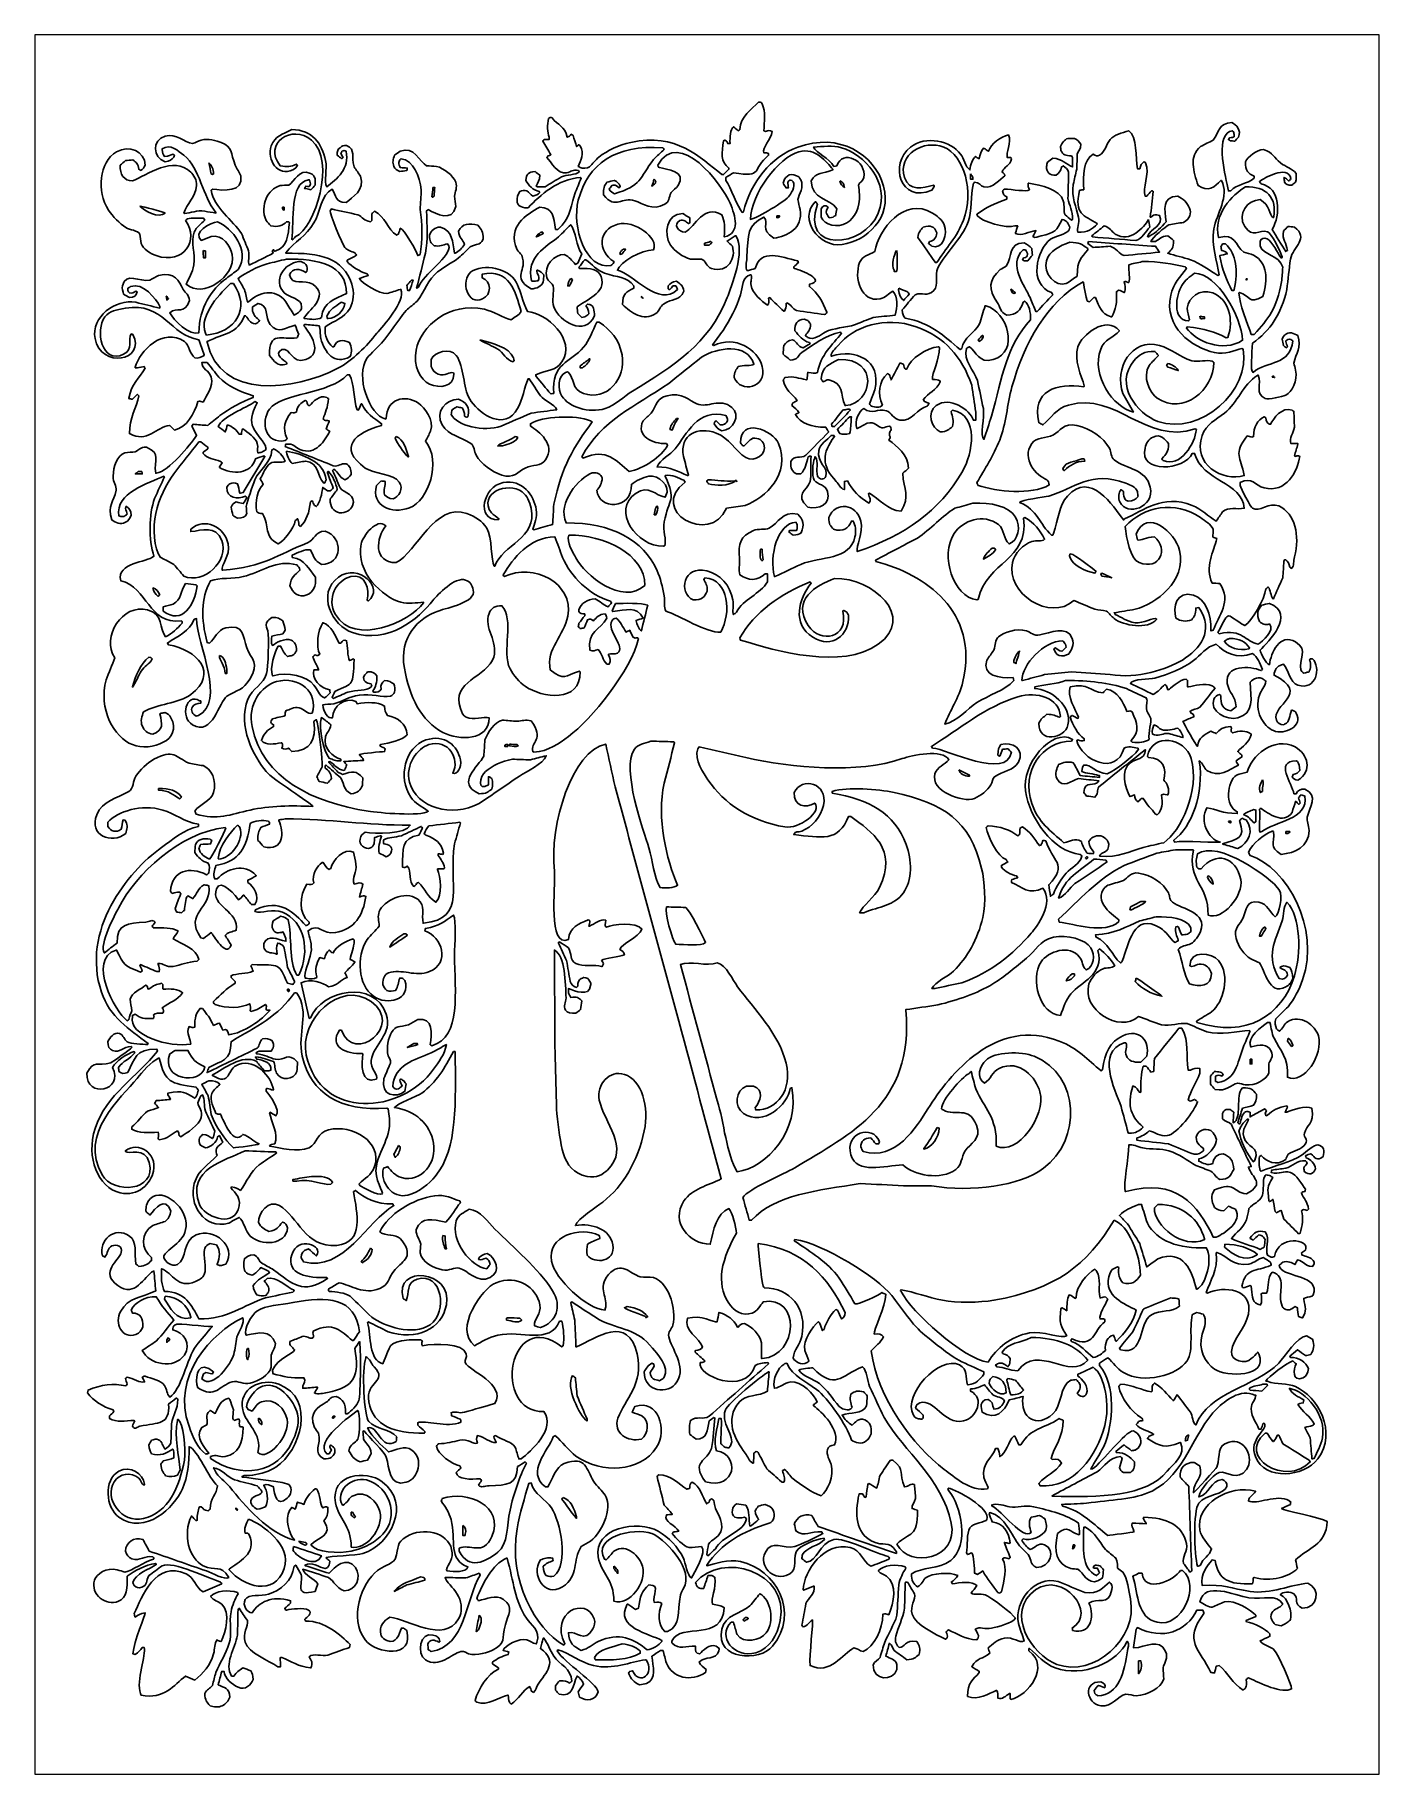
# Model space of a CAD drawing. Header units: centimetres. Extents: x -6.8 to 6.8, y -9.1 to 8.6.
import ezdxf

# ---------------------------------------------------------------- set-up
doc = ezdxf.new("R2010")
doc.units = ezdxf.units.CM
doc.header["$MEASUREMENT"] = 0
doc.layers.add('layer 1', color=7, linetype='Continuous')

msp = doc.modelspace()

# ---------------------------------------------------------------- linework, layer by layer
at = {"layer": 'layer 1', "color": 242, "lineweight": 9}
msp.add_lwpolyline([(-6.80758, -9.09089), (6.84944, -9.09089), (6.84944, 8.58179), (-6.80758, 8.58179), (-6.80758, -9.09089)], close=True, dxfattribs=at)
at = {"layer": 'layer 1', "color": 7}
for points, knots in [([(0.54564, 7.89723), (0.57514, 7.89394), (0.5686, 7.89836), (0.58122, 7.87944), (0.58122, 7.87944), (0.61926, 7.79891), (0.60241, 7.69866), (0.599, 7.60671), (0.599, 7.60671), (0.60493, 7.60473), (0.61086, 7.60276), (0.61679, 7.60078), (0.61679, 7.60078), (0.64286, 7.61236), (0.65701, 7.61321), (0.68201, 7.60078), (0.68201, 7.60078), (0.67225, 7.51725), (0.57884, 7.43509), (0.599, 7.38141), (0.599, 7.38141), (0.62759, 7.38347), (0.62514, 7.38494), (0.64643, 7.37548), (0.64643, 7.37548), (0.64643, 7.36955), (0.64643, 7.36362), (0.64643, 7.35769), (0.64643, 7.35769), (0.47124, 7.21761), (0.60176, 7.1259), (0.29069, 7.17982), (0.29069, 7.17982), (0.26501, 7.16402), (0.23932, 7.1482), (0.21363, 7.13239), (0.21363, 7.13239), (0.21363, 7.12251), (0.21363, 7.11263), (0.21363, 7.10275), (0.21363, 7.10275), (0.25761, 7.03011), (0.33248, 6.82917), (0.37963, 6.77665), (0.37963, 6.77665), (0.38359, 6.77863), (0.38754, 6.78061), (0.39149, 6.78258), (0.39149, 6.78258), (0.46345, 7.08361), (0.66969, 7.33982), (0.94288, 7.4407), (0.94288, 7.4407), (1.35843, 7.59414), (1.72535, 7.3706), (1.81443, 7.04346), (1.81443, 7.04346), (1.90259, 6.71974), (1.64274, 6.48678), (1.39348, 6.45056), (1.39348, 6.45056), (1.15647, 6.41613), (0.94651, 6.71595), (1.12075, 6.88337), (1.12075, 6.88337), (1.12272, 6.88337), (1.1247, 6.88337), (1.12668, 6.88337), (1.12668, 6.88337), (1.13261, 6.87547), (1.13854, 6.86756), (1.14447, 6.85966), (1.14447, 6.85966), (0.96303, 6.36946), (1.61799, 6.40713), (1.76107, 6.77072), (1.76107, 6.77072), (1.88511, 7.08594), (1.61586, 7.36618), (1.38755, 7.43477), (1.38755, 7.43477), (1.29599, 7.46227), (1.19842, 7.44419), (1.10296, 7.4407), (1.10296, 7.4407), (1.12849, 7.38324), (1.26461, 7.3277), (1.31047, 7.24504), (1.31047, 7.24504), (1.32036, 7.24702), (1.33024, 7.24899), (1.34012, 7.25097), (1.34012, 7.25097), (1.39521, 7.42256), (1.64715, 7.30233), (1.61285, 7.13239), (1.61285, 7.13239), (1.60522, 7.09457), (1.56979, 7.08108), (1.55949, 7.05531), (1.55949, 7.05531), (1.56344, 7.0237), (1.5674, 6.99207), (1.57135, 6.96045), (1.57135, 6.96045), (1.57512, 6.824), (1.52311, 6.72004), (1.44091, 6.66993), (1.44091, 6.66993), (1.35108, 6.61516), (1.20957, 6.64656), (1.18004, 6.72922), (1.18004, 6.72922), (1.18004, 6.75689), (1.18004, 6.78457), (1.18004, 6.81223), (1.18004, 6.81223), (1.19429, 6.8459), (1.22634, 6.85588), (1.25119, 6.83001), (1.25119, 6.83001), (1.24036, 6.8091), (1.22639, 6.78674), (1.2334, 6.7648), (1.2334, 6.7648), (1.24328, 6.75096), (1.25316, 6.73713), (1.26305, 6.72329), (1.26305, 6.72329), (1.30177, 6.72481), (1.30652, 6.73223), (1.32826, 6.74701), (1.32826, 6.74701), (1.33221, 6.76875), (1.33617, 6.79049), (1.34012, 6.81223), (1.34012, 6.81223), (1.2662, 6.92905), (1.08402, 6.9015), (1.07924, 7.09682), (1.07924, 7.09682), (1.12799, 7.19362), (1.19812, 7.16448), (1.29862, 7.20947), (1.29862, 7.20947), (1.29862, 7.21144), (1.29862, 7.21342), (1.29862, 7.21539), (1.29862, 7.21539), (1.23377, 7.28621), (1.1266, 7.44204), (0.95474, 7.39326), (0.95474, 7.39326), (0.74848, 7.33473), (0.46721, 6.96768), (0.46264, 6.70551), (0.46264, 6.70551), (0.53994, 6.72453), (0.8168, 6.88913), (0.85988, 6.9486), (0.85988, 6.9486), (0.88425, 6.98223), (0.93325, 7.06995), (0.8836, 7.10275), (0.8836, 7.10275), (0.85921, 7.10622), (0.85593, 7.10822), (0.84209, 7.08496), (0.84209, 7.08496), (0.84406, 7.0652), (0.84604, 7.04543), (0.84802, 7.02567), (0.84802, 7.02567), (0.84012, 7.02567), (0.83221, 7.02567), (0.8243, 7.02567), (0.8243, 7.02567), (0.81442, 7.04148), (0.80453, 7.05729), (0.79466, 7.0731), (0.79466, 7.0731), (0.80435, 7.12951), (0.85437, 7.18824), (0.93102, 7.15018), (0.93102, 7.15018), (0.95403, 7.14002), (0.96212, 7.13144), (0.97252, 7.10868), (0.97252, 7.10868), (1.01027, 7.03517), (0.95542, 6.96197), (0.94288, 6.90709), (0.94288, 6.90709), (0.95079, 6.8735), (0.95869, 6.83989), (0.9666, 6.8063), (0.9666, 6.8063), (0.99839, 6.61525), (0.83635, 6.53256), (0.69979, 6.51578), (0.69979, 6.51578), (0.54921, 6.61417), (0.6593, 6.66095), (0.599, 6.72922), (0.599, 6.72922), (0.43063, 6.64918), (0.43785, 6.55864), (0.42707, 6.31419), (0.42707, 6.31419), (0.42492, 6.26561), (0.4024, 6.2155), (0.43299, 6.18376), (0.43299, 6.18376), (0.45868, 6.19167), (0.48438, 6.19957), (0.51007, 6.20747), (0.51007, 6.20747), (0.57085, 6.41405), (0.76847, 6.32261), (0.94288, 6.28455), (0.94288, 6.28455), (0.94486, 6.27862), (0.94684, 6.2727), (0.94881, 6.26676), (0.94881, 6.26676), (0.933, 6.25293), (0.91719, 6.2391), (0.90138, 6.22526), (0.90138, 6.22526), (0.90336, 6.21933), (0.90533, 6.2134), (0.90731, 6.20747), (0.90731, 6.20747), (0.97858, 6.19137), (1.24028, 6.08294), (1.06146, 6.04739), (1.06146, 6.04739), (1.06146, 6.03948), (1.06146, 6.03158), (1.06146, 6.02368), (1.06146, 6.02368), (1.14568, 5.96075), (1.19672, 5.8669), (1.23933, 5.7628), (1.23933, 5.7628), (1.22966, 5.74765), (1.23202, 5.74843), (1.21562, 5.73909), (1.21562, 5.73909), (1.12076, 5.75292), (1.02588, 5.76676), (0.93102, 5.78059), (0.93102, 5.78059), (0.88854, 5.79712), (0.87638, 5.8414), (0.83023, 5.85767), (0.83023, 5.85767), (0.82825, 5.85569), (0.82628, 5.85372), (0.8243, 5.85173), (0.8243, 5.85173), (0.8254, 5.81082), (0.82013, 5.79643), (0.80652, 5.77466), (0.80652, 5.77466), (0.80454, 5.77466), (0.80257, 5.77466), (0.80058, 5.77466), (0.80058, 5.77466), (0.75316, 5.82011), (0.70572, 5.86558), (0.65829, 5.91103), (0.65829, 5.91103), (0.65434, 5.90905), (0.65038, 5.90708), (0.64643, 5.90509), (0.64643, 5.90509), (0.65526, 5.8765), (0.65164, 5.85213), (0.63458, 5.83395), (0.63458, 5.83395), (0.5758, 5.87834), (0.48335, 5.95029), (0.46856, 6.03553), (0.46856, 6.03553), (0.46048, 6.08217), (0.48353, 6.10553), (0.46856, 6.14226), (0.46856, 6.14226), (0.46659, 6.14226), (0.46461, 6.14226), (0.46264, 6.14226), (0.46264, 6.14226), (0.37662, 6.12628), (0.38559, 6.01584), (0.36184, 5.94067), (0.36184, 5.94067), (0.32135, 5.81248), (0.25367, 5.68353), (0.18398, 5.57901), (0.18398, 5.57901), (0.14841, 5.5296), (0.11283, 5.48018), (0.07727, 5.43078), (0.07727, 5.43078), (0.08122, 5.4288), (0.08517, 5.42683), (0.08912, 5.42486), (0.08912, 5.42486), (0.29854, 5.5317), (0.53984, 5.38634), (0.58122, 5.21141), (0.58122, 5.21141), (0.63418, 4.98753), (0.35978, 4.93777), (0.29663, 5.09876), (0.29663, 5.09876), (0.29777, 5.15391), (0.31586, 5.17902), (0.33813, 5.21141), (0.33813, 5.21141), (0.38092, 5.22684), (0.47537, 5.21507), (0.49821, 5.23512), (0.49821, 5.23512), (0.4241, 5.45691), (0.1268, 5.40541), (-0.03539, 5.30627), (-0.03539, 5.30627), (-0.14604, 5.21734), (-0.25674, 5.1284), (-0.3674, 5.03947), (-0.3674, 5.03947), (-0.70779, 4.80567), (-1.05231, 4.66791), (-1.25082, 4.29242), (-1.25082, 4.29242), (-1.24686, 4.28847), (-1.24291, 4.28452), (-1.23895, 4.28056), (-1.23895, 4.28056), (-0.99234, 4.3872), (-0.90191, 4.25117), (-0.77057, 4.1442), (-0.77057, 4.1442), (-0.62678, 4.17151), (-0.44038, 4.29691), (-0.37926, 4.411), (-0.37926, 4.411), (-0.38321, 4.41693), (-0.38716, 4.42286), (-0.39112, 4.42879), (-0.39112, 4.42879), (-0.53428, 4.42367), (-0.70425, 4.50289), (-0.62827, 4.66002), (-0.62827, 4.66002), (-0.60061, 4.6857), (-0.57294, 4.7114), (-0.54527, 4.73709), (-0.54527, 4.73709), (-0.48881, 4.81963), (-0.49678, 4.88675), (-0.38519, 4.91496), (-0.38519, 4.91496), (-0.23443, 4.95308), (-0.15675, 4.86342), (-0.08281, 4.83196), (-0.08281, 4.83196), (0.02865, 4.78453), (0.15329, 4.89825), (0.27291, 4.79638), (0.27291, 4.79638), (0.36761, 4.71575), (0.28467, 4.56136), (0.17212, 4.55922), (0.17212, 4.55922), (0.13203, 4.57707), (0.11435, 4.59179), (0.09505, 4.63037), (0.09505, 4.63037), (0.10133, 4.65201), (0.09987, 4.64781), (0.11283, 4.66002), (0.11283, 4.66002), (0.12667, 4.64619), (0.14051, 4.63235), (0.15434, 4.61851), (0.15434, 4.61851), (0.22796, 4.61489), (0.24443, 4.66607), (0.21363, 4.71338), (0.21363, 4.71338), (-0.06983, 4.79268), (-0.19055, 4.51744), (-0.30218, 4.37543), (-0.30218, 4.37543), (-0.34977, 4.31489), (-0.45999, 4.26693), (-0.48598, 4.19163), (-0.48598, 4.19163), (-0.34844, 4.19275), (-0.27095, 4.14379), (-0.17768, 4.10269), (-0.17768, 4.10269), (-0.17372, 4.10467), (-0.16977, 4.10665), (-0.16582, 4.10862), (-0.16582, 4.10862), (-0.1836, 4.17186), (-0.20139, 4.23511), (-0.21918, 4.29835), (-0.21918, 4.29835), (-0.25867, 4.52336), (-0.06869, 4.60436), (0.11283, 4.53551), (0.11283, 4.53551), (0.25131, 4.48298), (0.30319, 4.35774), (0.4152, 4.28649), (0.4152, 4.28649), (0.50092, 4.23197), (0.6373, 4.32036), (0.599, 4.42286), (0.599, 4.42286), (0.58104, 4.46494), (0.54876, 4.48365), (0.48635, 4.48215), (0.48635, 4.48215), (0.44279, 4.46084), (0.43032, 4.43392), (0.39742, 4.40507), (0.39742, 4.40507), (0.39347, 4.40507), (0.38951, 4.40507), (0.38556, 4.40507), (0.38556, 4.40507), (0.37765, 4.41495), (0.36975, 4.42484), (0.36184, 4.43471), (0.36184, 4.43471), (0.35657, 4.69842), (0.6864, 4.56925), (0.74722, 4.42879), (0.74722, 4.42879), (0.87897, 4.12458), (0.61335, 3.87233), (0.40928, 3.80032), (0.40928, 3.80032), (0.34604, 3.79043), (0.28279, 3.78055), (0.21955, 3.77067), (0.21955, 3.77067), (0.05311, 3.38476), (-0.58528, 3.74745), (-0.20139, 4.03748), (-0.20139, 4.03748), (-0.20534, 4.04341), (-0.20929, 4.04933), (-0.21325, 4.05526), (-0.21325, 4.05526), (-0.2644, 4.07619), (-0.33385, 4.11916), (-0.40297, 4.10269), (-0.40297, 4.10269), (-0.40297, 4.10072), (-0.40297, 4.09874), (-0.40297, 4.09677), (-0.40297, 4.09677), (-0.28831, 3.84917), (-0.3655, 3.86958), (-0.41483, 3.63431), (-0.41483, 3.63431), (-0.43353, 3.54511), (-0.38527, 3.44886), (-0.40891, 3.39122), (-0.40891, 3.39122), (-0.41286, 3.38924), (-0.41681, 3.38727), (-0.42076, 3.38529), (-0.42076, 3.38529), (-0.69108, 3.37947), (-0.95702, 3.75), (-0.69942, 3.92482), (-0.69942, 3.92482), (-0.5711, 4.01192), (-0.50383, 3.8998), (-0.40297, 3.88333), (-0.40297, 3.88333), (-0.401, 3.88925), (-0.39902, 3.89518), (-0.39704, 3.90111), (-0.39704, 3.90111), (-0.34332, 3.99186), (-0.47197, 4.11467), (-0.56899, 4.09677), (-0.56899, 4.09677), (-0.63407, 4.08475), (-0.70095, 4.04775), (-0.74685, 4.01376), (-0.74685, 4.01376), (-0.73472, 3.75082), (-1.08729, 3.75565), (-1.09666, 3.95447), (-1.09666, 3.95447), (-1.07057, 3.98687), (-1.04599, 4.02484), (-1.0433, 4.07898), (-1.0433, 4.07898), (-1.0624, 4.11824), (-1.08393, 4.13364), (-1.1441, 4.13234), (-1.1441, 4.13234), (-1.27624, 4.08487), (-1.50405, 3.82637), (-1.4109, 3.62245), (-1.4109, 3.62245), (-0.95238, 3.62703), (-0.62126, 3.44831), (-0.48598, 3.13628), (-0.48598, 3.13628), (-0.45293, 3.06002), (-0.43021, 2.97237), (-0.41483, 2.88133), (-0.41483, 2.88133), (-0.40464, 2.82099), (-0.41918, 2.7663), (-0.39704, 2.72718), (-0.39704, 2.72718), (-0.25485, 2.68245), (0.01684, 2.49963), (0.16027, 2.51373), (0.16027, 2.51373), (0.26932, 2.70197), (0.24711, 3.04621), (0.00019, 3.06513), (0.00019, 3.06513), (-0.00376, 3.0592), (-0.00772, 3.05327), (-0.01167, 3.04734), (-0.01167, 3.04734), (0.00825, 3.00922), (0.02344, 2.99046), (0.0239, 2.92876), (0.0239, 2.92876), (-0.00202, 2.87094), (-0.03086, 2.83738), (-0.11838, 2.83983), (-0.11838, 2.83983), (-0.277, 2.91403), (-0.21781, 3.19333), (0.01797, 3.13628), (0.01797, 3.13628), (0.15643, 3.10277), (0.2574, 2.98593), (0.28477, 2.83983), (0.28477, 2.83983), (0.29446, 2.78814), (0.27535, 2.71829), (0.29069, 2.6916), (0.29069, 2.6916), (0.30058, 2.69951), (0.31046, 2.70742), (0.32034, 2.71532), (0.32034, 2.71532), (0.38484, 2.84752), (0.5644, 2.90087), (0.63458, 3.02362), (0.63458, 3.02362), (0.63458, 3.05129), (0.63458, 3.07897), (0.63458, 3.10663), (0.63458, 3.10663), (0.62667, 3.10663), (0.61877, 3.10663), (0.61086, 3.10663), (0.61086, 3.10663), (0.53503, 3.03057), (0.44101, 3.0331), (0.35592, 3.09477), (0.35592, 3.09477), (0.33835, 3.15268), (0.3549, 3.19225), (0.34999, 3.26078), (0.34999, 3.26078), (0.33872, 3.41772), (0.35978, 3.48353), (0.49228, 3.54537), (0.49228, 3.54537), (0.54177, 3.56847), (0.60697, 3.54631), (0.65236, 3.56909), (0.65236, 3.56909), (0.75401, 3.62012), (0.77809, 3.74523), (0.94288, 3.71138), (0.94288, 3.71138), (0.99935, 3.66021), (1.01198, 3.60161), (0.97845, 3.52166), (0.97845, 3.52166), (0.9511, 3.50805), (0.93832, 3.49945), (0.89545, 3.49795), (0.89545, 3.49795), (0.88161, 3.50783), (0.86778, 3.51771), (0.85395, 3.52759), (0.85395, 3.52759), (0.85593, 3.53351), (0.8579, 3.53944), (0.85988, 3.54537), (0.85988, 3.54537), (0.88359, 3.54537), (0.90731, 3.54537), (0.93102, 3.54537), (0.93102, 3.54537), (0.933, 3.5513), (0.93497, 3.55723), (0.93696, 3.56316), (0.93696, 3.56316), (0.93696, 3.57699), (0.93696, 3.59083), (0.93696, 3.60466), (0.93696, 3.60466), (0.933, 3.61257), (0.92904, 3.62048), (0.92509, 3.62838), (0.92509, 3.62838), (0.7372, 3.62191), (0.65122, 3.28636), (0.70573, 3.07698), (0.70573, 3.07698), (0.7077, 3.07698), (0.70968, 3.07698), (0.71165, 3.07698), (0.71165, 3.07698), (0.7986, 3.11848), (0.88558, 3.15999), (0.97252, 3.20149), (0.97252, 3.20149), (1.18134, 3.28405), (1.46931, 3.2413), (1.52392, 3.48015), (1.52392, 3.48015), (1.53699, 3.53733), (1.5278, 3.60311), (1.50613, 3.64023), (1.50613, 3.64023), (1.5002, 3.64023), (1.49428, 3.64023), (1.48834, 3.64023), (1.48834, 3.64023), (1.45517, 3.56386), (1.40757, 3.52956), (1.30455, 3.55723), (1.30455, 3.55723), (1.27641, 3.59341), (1.25714, 3.60734), (1.25711, 3.67581), (1.25711, 3.67581), (1.33082, 3.84821), (1.53813, 3.81663), (1.58321, 3.64023), (1.58321, 3.64023), (1.61357, 3.52143), (1.53026, 3.38328), (1.54764, 3.33193), (1.54764, 3.33193), (2.03082, 3.49534), (2.37729, 3.73648), (2.61485, 4.1442), (2.61485, 4.1442), (2.72028, 4.32517), (2.79082, 4.71853), (2.51405, 4.76674), (2.51405, 4.76674), (2.5101, 4.76279), (2.50614, 4.75883), (2.50219, 4.75488), (2.50219, 4.75488), (2.51253, 4.69988), (2.53028, 4.664), (2.51405, 4.60073), (2.51405, 4.60073), (2.47596, 4.57106), (2.46041, 4.54816), (2.38955, 4.54737), (2.38955, 4.54737), (2.29979, 4.5874), (2.25049, 4.74281), (2.34804, 4.81417), (2.34804, 4.81417), (2.48472, 4.91415), (2.69506, 4.77286), (2.72749, 4.66594), (2.72749, 4.66594), (2.7354, 4.66594), (2.7433, 4.66594), (2.75121, 4.66594), (2.75121, 4.66594), (2.75121, 4.69361), (2.75121, 4.72129), (2.75121, 4.74895), (2.75121, 4.74895), (2.73737, 4.83986), (2.72354, 4.93079), (2.7097, 5.02168), (2.7097, 5.02168), (2.61014, 5.31365), (2.4347, 5.51191), (2.14645, 5.61458), (2.14645, 5.61458), (1.82914, 5.7276), (1.50396, 5.61731), (1.35198, 5.42486), (1.35198, 5.42486), (1.32566, 5.39153), (1.28309, 5.35836), (1.28083, 5.31813), (1.28083, 5.31813), (1.28281, 5.31813), (1.28478, 5.31813), (1.28676, 5.31813), (1.28676, 5.31813), (1.52764, 5.39155), (1.79681, 5.2815), (1.72551, 4.97425), (1.72551, 4.97425), (1.70772, 4.92682), (1.68992, 4.87939), (1.67214, 4.83196), (1.67214, 4.83196), (1.67807, 4.82406), (1.684, 4.81614), (1.68992, 4.80824), (1.68992, 4.80824), (1.73072, 4.7949), (1.77551, 4.78916), (1.80258, 4.8201), (1.80258, 4.8201), (1.75661, 4.93328), (1.76183, 5.0598), (1.85594, 5.14026), (1.85594, 5.14026), (1.86187, 5.13631), (1.86779, 5.13236), (1.87373, 5.1284), (1.87373, 5.1284), (1.87966, 5.11062), (1.88558, 5.09283), (1.89151, 5.07504), (1.89151, 5.07504), (1.92116, 5.13235), (1.9508, 5.18968), (1.98045, 5.24699), (1.98045, 5.24699), (1.9923, 5.24303), (2.00417, 5.23908), (2.01602, 5.23512), (2.01602, 5.23512), (2.02112, 5.21108), (2.02583, 5.19604), (2.03974, 5.18176), (2.03974, 5.18176), (2.04369, 5.18374), (2.04765, 5.18572), (2.05159, 5.18769), (2.05159, 5.18769), (2.08431, 5.29269), (2.25663, 5.40051), (2.37176, 5.41299), (2.37176, 5.41299), (2.37571, 5.40904), (2.37966, 5.40509), (2.38362, 5.40114), (2.38362, 5.40114), (2.38219, 5.28776), (2.30371, 5.13793), (2.31247, 5.08097), (2.31247, 5.08097), (2.3525, 5.08177), (2.36739, 5.07609), (2.38955, 5.06319), (2.38955, 5.06319), (2.38955, 5.06121), (2.38955, 5.05924), (2.38955, 5.05725), (2.38955, 5.05725), (2.35686, 4.96944), (2.2645, 4.94458), (2.2176, 4.87346), (2.2176, 4.87346), (2.22156, 4.86753), (2.22551, 4.8616), (2.22946, 4.85567), (2.22946, 4.85567), (2.24527, 4.84974), (2.26109, 4.84381), (2.27689, 4.83789), (2.27689, 4.83789), (2.27096, 4.82801), (2.26504, 4.81812), (2.25911, 4.80824), (2.25911, 4.80824), (2.15505, 4.79065), (2.10476, 4.64442), (1.98045, 4.66594), (1.98045, 4.66594), (1.91627, 4.67706), (1.89261, 4.74517), (1.84408, 4.76081), (1.84408, 4.76081), (1.75167, 4.79058), (1.70322, 4.71829), (1.61285, 4.78453), (1.61285, 4.78453), (1.56423, 4.75526), (1.51817, 4.6626), (1.5417, 4.58294), (1.5417, 4.58294), (1.54368, 4.58294), (1.54565, 4.58294), (1.54764, 4.58294), (1.54764, 4.58294), (1.58123, 4.60073), (1.61483, 4.61851), (1.64843, 4.6363), (1.64843, 4.6363), (1.72716, 4.65561), (1.75331, 4.59874), (1.79665, 4.58887), (1.79665, 4.58887), (1.8269, 4.58199), (1.89289, 4.63824), (1.89151, 4.57108), (1.89151, 4.57108), (1.88558, 4.55923), (1.87966, 4.54737), (1.87373, 4.53551), (1.87373, 4.53551), (1.87204, 4.4915), (1.89539, 4.50548), (1.86779, 4.46436), (1.86779, 4.46436), (1.95199, 4.39518), (2.06209, 4.32338), (2.06938, 4.17977), (2.06938, 4.17977), (2.04962, 4.16199), (2.02985, 4.1442), (2.01009, 4.12641), (2.01009, 4.12641), (2.01681, 3.95793), (2.08725, 3.89761), (1.9923, 3.74103), (1.9923, 3.74103), (1.85935, 3.74893), (1.7634, 3.86805), (1.67214, 3.92482), (1.67214, 3.92482), (1.66819, 3.92285), (1.66423, 3.92087), (1.66028, 3.9189), (1.66028, 3.9189), (1.66914, 3.87536), (1.69528, 3.85472), (1.66621, 3.82403), (1.66621, 3.82403), (1.56429, 3.88052), (1.50631, 3.94995), (1.44684, 4.04933), (1.44684, 4.04933), (1.43697, 4.04736), (1.42708, 4.04538), (1.4172, 4.04341), (1.4172, 4.04341), (1.4172, 4.01574), (1.4172, 3.98807), (1.4172, 3.9604), (1.4172, 3.9604), (1.37224, 3.97431), (1.36292, 4.01416), (1.33419, 4.04341), (1.33419, 4.04341), (1.18372, 4.19661), (1.18687, 4.33502), (1.31641, 4.49994), (1.31641, 4.49994), (1.31443, 4.50389), (1.31245, 4.50784), (1.31047, 4.51179), (1.31047, 4.51179), (1.30059, 4.51179), (1.29071, 4.51179), (1.28083, 4.51179), (1.28083, 4.51179), (1.24503, 4.46509), (1.16748, 4.4238), (1.15632, 4.35764), (1.15632, 4.35764), (1.13506, 4.23154), (1.25884, 4.18756), (1.22747, 4.09677), (1.22747, 4.09677), (1.2101, 4.05647), (1.16343, 4.06166), (1.14447, 4.09677), (1.14447, 4.09677), (1.12145, 4.16056), (1.16082, 4.24228), (1.12075, 4.29242), (1.12075, 4.29242), (1.11877, 4.29242), (1.1168, 4.29242), (1.11482, 4.29242), (1.11482, 4.29242), (1.11482, 4.28847), (1.11482, 4.28452), (1.11482, 4.28056), (1.11482, 4.28056), (1.09246, 4.23224), (1.08651, 4.10629), (1.10889, 4.05526), (1.10889, 4.05526), (1.14976, 4.00905), (1.22555, 4.01229), (1.24526, 3.94261), (1.24526, 3.94261), (1.28405, 3.80552), (1.15664, 3.75728), (1.04367, 3.78253), (1.04367, 3.78253), (0.90743, 3.91264), (1.03464, 3.94529), (1.06739, 4.04341), (1.06739, 4.04341), (1.08527, 4.097), (1.06852, 4.23628), (1.07924, 4.29835), (1.07924, 4.29835), (1.07529, 4.30033), (1.07134, 4.30231), (1.06739, 4.30428), (1.06739, 4.30428), (1.06146, 4.30033), (1.05553, 4.29637), (1.0496, 4.29242), (1.0496, 4.29242), (1.02663, 4.22654), (1.02345, 4.16778), (0.97252, 4.12048), (0.97252, 4.12048), (0.95869, 4.12048), (0.94486, 4.12048), (0.93102, 4.12048), (0.93102, 4.12048), (0.88621, 4.14273), (0.86932, 4.17521), (0.87173, 4.24499), (0.87173, 4.24499), (0.91135, 4.3177), (0.96778, 4.26947), (1.02588, 4.31021), (1.02588, 4.31021), (1.10296, 4.38925), (1.18005, 4.46833), (1.25711, 4.54737), (1.25711, 4.54737), (1.24723, 4.56318), (1.23735, 4.57899), (1.22747, 4.5948), (1.22747, 4.5948), (1.08258, 4.58993), (0.96736, 4.63718), (0.91916, 4.72523), (0.91916, 4.72523), (0.93102, 4.73117), (0.94288, 4.73709), (0.95474, 4.74302), (0.95474, 4.74302), (0.94264, 4.77486), (0.90631, 4.79232), (0.8836, 4.81417), (0.8836, 4.81417), (0.88557, 4.82208), (0.88754, 4.82998), (0.88952, 4.83789), (0.88952, 4.83789), (0.90533, 4.84777), (0.92114, 4.85765), (0.93696, 4.86753), (0.93696, 4.86753), (0.88668, 4.93609), (0.81135, 4.96958), (0.79466, 5.07504), (0.79466, 5.07504), (0.80058, 5.08295), (0.80652, 5.09085), (0.81245, 5.09876), (0.81245, 5.09876), (0.90785, 5.1177), (0.94941, 5.09062), (1.03181, 5.07504), (1.03181, 5.07504), (1.03379, 5.07702), (1.03576, 5.079), (1.03775, 5.08097), (1.03775, 5.08097), (1.03972, 5.10468), (1.0417, 5.12841), (1.04367, 5.15212), (1.04367, 5.15212), (1.04565, 5.15212), (1.04763, 5.15212), (1.0496, 5.15212), (1.0496, 5.15212), (1.09793, 5.14463), (1.11092, 5.13307), (1.14447, 5.15212), (1.14447, 5.15212), (1.17175, 5.32698), (1.29797, 5.43439), (1.38755, 5.54936), (1.38755, 5.54936), (1.3836, 5.55331), (1.37965, 5.55727), (1.37569, 5.56122), (1.37569, 5.56122), (1.23094, 5.52656), (1.0973, 5.43275), (0.98439, 5.35371), (0.98439, 5.35371), (0.93584, 5.31972), (0.95383, 5.28101), (0.86581, 5.27663), (0.86581, 5.27663), (0.84209, 5.29639), (0.81837, 5.31615), (0.79466, 5.33592), (0.79466, 5.33592), (0.79664, 5.36556), (0.79861, 5.39521), (0.80058, 5.42486), (0.80058, 5.42486), (0.82692, 5.45373), (0.83962, 5.47703), (0.88952, 5.48414), (0.88952, 5.48414), (0.93494, 5.46037), (0.94581, 5.4132), (0.99624, 5.40114), (0.99624, 5.40114), (1.01995, 5.41497), (1.04368, 5.4288), (1.06739, 5.44264), (1.06739, 5.44264), (1.06541, 5.44659), (1.06344, 5.45055), (1.06146, 5.4545), (1.06146, 5.4545), (0.99111, 5.47329), (0.95612, 5.52697), (0.91324, 5.57307), (0.91324, 5.57307), (0.91025, 5.64709), (0.93988, 5.68944), (1.0081, 5.69165), (1.0081, 5.69165), (1.01996, 5.6877), (1.03181, 5.68375), (1.04367, 5.6798), (1.04367, 5.6798), (1.05355, 5.66794), (1.06344, 5.65608), (1.07332, 5.64422), (1.07332, 5.64422), (1.07212, 5.57766), (1.04474, 5.5657), (1.01996, 5.52565), (1.01996, 5.52565), (1.02787, 5.51971), (1.03576, 5.51378), (1.04367, 5.50786), (1.04367, 5.50786), (1.10491, 5.47025), (1.17793, 5.53928), (1.22154, 5.56122), (1.22154, 5.56122), (1.31043, 5.60594), (1.42183, 5.6021), (1.52985, 5.6383), (1.52985, 5.6383), (1.58913, 5.66201), (1.64843, 5.68573), (1.70771, 5.70945), (1.70771, 5.70945), (1.78281, 5.71734), (1.85792, 5.72525), (1.93302, 5.73316), (1.93302, 5.73316), (1.95361, 5.81108), (1.96159, 5.92426), (1.9093, 5.97624), (1.9093, 5.97624), (1.8648, 5.953), (1.83663, 5.91181), (1.77886, 5.89917), (1.77886, 5.89917), (1.5885, 5.8575), (1.51075, 6.11179), (1.57135, 6.26676), (1.57135, 6.26676), (1.59776, 6.33431), (1.6636, 6.34706), (1.72551, 6.37942), (1.72551, 6.37942), (1.76621, 6.60525), (2.02201, 6.94085), (2.31247, 6.77072), (2.31247, 6.77072), (2.35472, 6.74597), (2.41112, 6.69831), (2.43105, 6.65214), (2.43105, 6.65214), (2.46981, 6.56233), (2.41026, 6.38958), (2.30654, 6.43278), (2.30654, 6.43278), (2.29468, 6.44265), (2.28282, 6.45254), (2.27096, 6.46242), (2.27096, 6.46242), (2.27492, 6.46834), (2.27887, 6.47428), (2.28283, 6.48021), (2.28283, 6.48021), (2.3263, 6.49258), (2.35107, 6.51549), (2.35397, 6.56914), (2.35397, 6.56914), (2.33129, 6.63376), (2.29297, 6.65109), (2.2176, 6.62843), (2.2176, 6.62843), (2.19145, 6.59468), (2.16887, 6.57997), (2.16424, 6.52171), (2.16424, 6.52171), (2.22353, 6.43673), (2.28283, 6.35174), (2.34211, 6.26676), (2.34211, 6.26676), (2.34607, 6.26676), (2.35002, 6.26676), (2.35397, 6.26676), (2.35397, 6.26676), (2.44441, 6.40502), (2.56484, 6.53492), (2.6267, 6.69958), (2.6267, 6.69958), (2.73386, 6.98477), (2.63631, 7.35518), (2.42512, 7.4407), (2.42512, 7.4407), (2.22872, 7.52023), (1.95025, 7.36807), (2.02788, 7.13239), (2.02788, 7.13239), (2.07619, 6.98573), (2.21105, 7.02506), (2.32432, 7.05531), (2.32432, 7.05531), (2.3263, 7.05136), (2.32828, 7.04741), (2.33025, 7.04346), (2.33025, 7.04346), (2.32235, 7.02963), (2.31444, 7.01579), (2.30654, 7.00195), (2.30654, 7.00195), (1.98153, 6.86646), (1.86987, 7.26971), (2.08717, 7.4407), (2.08717, 7.4407), (2.24238, 7.56283), (2.49892, 7.50423), (2.59706, 7.36955), (2.59706, 7.36955), (2.62818, 7.32684), (2.64535, 7.23538), (2.69192, 7.20947), (2.69192, 7.20947), (2.69342, 7.26507), (2.71933, 7.3191), (2.75121, 7.34583), (2.75121, 7.34583), (2.76624, 7.33465), (2.76615, 7.33004), (2.78678, 7.32212), (2.78678, 7.32212), (2.79121, 7.36721), (2.80926, 7.39838), (2.82829, 7.42884), (2.82829, 7.42884), (2.85753, 7.41937), (2.85345, 7.40943), (2.88165, 7.39919), (2.88165, 7.39919), (2.90159, 7.47382), (3.011, 7.54767), (3.08323, 7.56521), (3.08323, 7.56521), (3.11874, 7.48884), (3.05491, 7.37992), (3.07137, 7.33398), (3.07137, 7.33398), (3.08323, 7.33398), (3.09509, 7.33398), (3.10695, 7.33398), (3.10695, 7.33398), (3.10892, 7.33002), (3.1109, 7.32607), (3.11287, 7.32212), (3.11287, 7.32212), (3.10049, 7.2498), (3.0397, 7.24424), (3.01801, 7.18575), (3.01801, 7.18575), (3.03846, 7.17374), (3.03952, 7.1763), (3.04766, 7.15018), (3.04766, 7.15018), (2.99847, 7.11906), (2.92351, 7.01253), (2.83421, 7.03753), (2.83421, 7.03753), (2.79621, 7.04817), (2.79019, 7.07765), (2.73935, 7.08496), (2.73935, 7.08496), (2.7354, 7.08101), (2.73145, 7.07706), (2.72749, 7.0731), (2.72749, 7.0731), (2.69854, 6.94462), (2.71551, 6.78912), (2.67413, 6.68179), (2.67413, 6.68179), (2.60293, 6.49708), (2.44798, 6.37615), (2.36583, 6.2134), (2.36583, 6.2134), (2.32717, 6.13683), (2.384, 6.04317), (2.32432, 5.98217), (2.32432, 5.98217), (2.26024, 5.91668), (2.20748, 5.97001), (2.1346, 5.94067), (2.1346, 5.94067), (2.09113, 5.88929), (2.04764, 5.8379), (2.00417, 5.78652), (2.00417, 5.78652), (2.00484, 5.74009), (2.01636, 5.73007), (2.03381, 5.70351), (2.03381, 5.70351), (2.29495, 5.6534), (2.4275, 5.52396), (2.59113, 5.38335), (2.59113, 5.38335), (2.59706, 5.3873), (2.60298, 5.39126), (2.60891, 5.39521), (2.60891, 5.39521), (2.63228, 5.50425), (2.73459, 5.55495), (2.78678, 5.6383), (2.78678, 5.6383), (2.80655, 5.70153), (2.82631, 5.76479), (2.84608, 5.82802), (2.84608, 5.82802), (2.84804, 5.82802), (2.85003, 5.82802), (2.852, 5.82802), (2.852, 5.82802), (3.07407, 5.77258), (3.19885, 5.36213), (2.92908, 5.28256), (2.92908, 5.28256), (2.7785, 5.23814), (2.75808, 5.36411), (2.68599, 5.41299), (2.68599, 5.41299), (2.67611, 5.40707), (2.66622, 5.40114), (2.65634, 5.39521), (2.65634, 5.39521), (2.62426, 5.27166), (2.73185, 5.17218), (2.769, 5.06912), (2.769, 5.06912), (2.78876, 4.97426), (2.80853, 4.87938), (2.82829, 4.78453), (2.82829, 4.78453), (2.8418, 4.70179), (2.79286, 4.49938), (2.83421, 4.47029), (2.83421, 4.47029), (2.8599, 4.54933), (2.8856, 4.62841), (2.91129, 4.70745), (2.91129, 4.70745), (3.02244, 5.11183), (3.05971, 5.41998), (3.30853, 5.68573), (3.30853, 5.68573), (3.3113, 5.7645), (3.29108, 5.84), (3.24924, 5.87545), (3.24924, 5.87545), (3.24331, 5.8715), (3.23738, 5.86755), (3.23146, 5.8636), (3.23146, 5.8636), (3.21011, 5.78769), (3.16544, 5.73197), (3.06544, 5.73316), (3.06544, 5.73316), (2.99519, 5.76662), (3.00693, 5.81038), (2.96465, 5.86952), (2.96465, 5.86952), (2.87862, 5.98986), (2.87928, 6.09558), (3.00023, 6.19562), (3.00023, 6.19562), (3.01998, 6.20747), (3.03975, 6.21933), (3.05951, 6.23119), (3.05951, 6.23119), (3.12868, 6.33029), (3.07492, 6.4658), (3.24331, 6.46835), (3.24331, 6.46835), (3.27852, 6.45145), (3.29433, 6.43304), (3.32039, 6.40906), (3.32039, 6.40906), (3.32236, 6.38732), (3.32434, 6.36558), (3.32632, 6.34384), (3.32632, 6.34384), (3.3105, 6.32408), (3.29469, 6.30431), (3.27889, 6.28455), (3.27889, 6.28455), (3.25081, 6.28421), (3.23939, 6.28532), (3.22553, 6.29641), (3.22553, 6.29641), (3.22948, 6.30234), (3.23343, 6.30827), (3.23738, 6.31419), (3.23738, 6.31419), (3.29452, 6.32452), (3.27883, 6.36636), (3.25517, 6.3972), (3.25517, 6.3972), (3.24726, 6.3972), (3.23936, 6.3972), (3.23146, 6.3972), (3.23146, 6.3972), (3.07513, 6.24662), (3.25159, 6.02845), (3.3026, 5.91103), (3.3026, 5.91103), (3.32236, 5.8636), (3.34213, 5.81616), (3.36189, 5.76873), (3.36189, 5.76873), (3.36584, 5.76873), (3.3698, 5.76873), (3.37375, 5.76873), (3.37375, 5.76873), (3.42711, 5.82604), (3.48047, 5.88337), (3.53383, 5.94067), (3.53383, 5.94067), (3.52988, 5.94857), (3.52592, 5.95648), (3.52197, 5.96439), (3.52197, 5.96439), (3.28651, 6.04082), (3.36478, 6.39444), (3.51012, 6.50393), (3.51012, 6.50393), (3.55553, 6.53814), (3.66915, 6.55072), (3.69984, 6.59878), (3.69984, 6.59878), (3.70182, 6.60866), (3.70379, 6.61855), (3.70577, 6.62843), (3.70577, 6.62843), (3.6889, 6.66633), (3.67428, 6.69524), (3.62869, 6.70551), (3.62869, 6.70551), (3.57235, 6.5956), (3.55951, 6.56663), (3.41525, 6.5395), (3.41525, 6.5395), (3.37709, 6.53232), (3.36195, 6.50806), (3.33225, 6.53357), (3.33225, 6.53357), (3.34213, 6.55333), (3.35201, 6.5731), (3.36189, 6.59286), (3.36189, 6.59286), (3.29143, 6.58411), (3.22048, 6.5339), (3.15438, 6.56321), (3.15438, 6.56321), (3.15438, 6.56519), (3.15438, 6.56717), (3.15438, 6.56914), (3.15438, 6.56914), (3.16228, 6.59285), (3.17019, 6.61657), (3.1781, 6.64029), (3.1781, 6.64029), (3.16821, 6.64029), (3.15833, 6.64029), (3.14845, 6.64029), (3.14845, 6.64029), (3.07044, 6.6075), (2.8007, 6.68919), (2.769, 6.74108), (2.769, 6.74108), (2.76702, 6.74701), (2.76504, 6.75294), (2.76307, 6.75887), (2.76307, 6.75887), (2.86022, 6.82905), (2.93668, 6.86365), (3.06544, 6.91302), (3.06544, 6.91302), (3.06544, 6.92092), (3.06544, 6.92883), (3.06544, 6.93674), (3.06544, 6.93674), (3.0375, 6.94877), (3.02829, 6.95958), (3.02394, 6.99603), (3.02394, 6.99603), (3.02987, 7.00195), (3.0358, 7.00788), (3.04173, 7.01381), (3.04173, 7.01381), (3.12306, 7.01206), (3.26875, 6.98276), (3.29667, 7.00788), (3.29667, 7.00788), (3.28505, 7.0311), (3.27773, 7.04427), (3.28481, 7.0731), (3.28481, 7.0731), (3.28679, 7.0731), (3.28877, 7.0731), (3.29074, 7.0731), (3.29074, 7.0731), (3.41534, 7.05559), (3.60801, 7.01136), (3.64055, 6.89523), (3.64055, 6.89523), (3.65578, 6.84089), (3.63809, 6.78974), (3.65834, 6.75294), (3.65834, 6.75294), (3.68007, 6.73516), (3.70182, 6.71736), (3.72355, 6.69958), (3.72355, 6.69958), (3.72751, 6.70156), (3.73146, 6.70353), (3.73542, 6.70551), (3.73542, 6.70551), (3.73572, 6.79277), (3.70121, 6.84601), (3.68799, 6.91895), (3.68799, 6.91895), (3.68995, 7.00788), (3.69194, 7.09682), (3.69391, 7.18575), (3.69391, 7.18575), (3.68541, 7.21855), (3.66287, 7.23196), (3.64055, 7.25097), (3.64055, 7.25097), (3.63463, 7.24702), (3.62869, 7.24306), (3.62276, 7.23911), (3.62276, 7.23911), (3.6151, 7.193), (3.59644, 7.18097), (3.5694, 7.15611), (3.5694, 7.15611), (3.49997, 7.15351), (3.47109, 7.18181), (3.46861, 7.24504), (3.46861, 7.24504), (3.47256, 7.25887), (3.47652, 7.27271), (3.48047, 7.28654), (3.48047, 7.28654), (3.49825, 7.30038), (3.51605, 7.31422), (3.53383, 7.32805), (3.53383, 7.32805), (3.62867, 7.32292), (3.66946, 7.2638), (3.73542, 7.23911), (3.73542, 7.23911), (3.73542, 7.27073), (3.73542, 7.30236), (3.73542, 7.33398), (3.73542, 7.33398), (3.73146, 7.3399), (3.72751, 7.34583), (3.72355, 7.35177), (3.72355, 7.35177), (3.66403, 7.35004), (3.63444, 7.36536), (3.61684, 7.40513), (3.61684, 7.40513), (3.61486, 7.41896), (3.61288, 7.43279), (3.61091, 7.44662), (3.61091, 7.44662), (3.62863, 7.48389), (3.64849, 7.51366), (3.68799, 7.52963), (3.68799, 7.52963), (3.70972, 7.52963), (3.73146, 7.52963), (3.7532, 7.52963), (3.7532, 7.52963), (3.78744, 7.51576), (3.79673, 7.49545), (3.81842, 7.47034), (3.81842, 7.47034), (3.8167, 7.41234), (3.79401, 7.40553), (3.78285, 7.36955), (3.78285, 7.36955), (3.78087, 7.31817), (3.77889, 7.26677), (3.77691, 7.21539), (3.77691, 7.21539), (3.76506, 7.16402), (3.7532, 7.11262), (3.74134, 7.06124), (3.74134, 7.06124), (3.71802, 6.93087), (3.77543, 6.82774), (3.7947, 6.72922), (3.7947, 6.72922), (3.80719, 6.66539), (3.77242, 6.61581), (3.78878, 6.57507), (3.78878, 6.57507), (3.88695, 6.57256), (3.9386, 6.60885), (3.98443, 6.65808), (3.98443, 6.65808), (3.98443, 6.66005), (3.98443, 6.66203), (3.98443, 6.66401), (3.98443, 6.66401), (3.85177, 6.7489), (3.74597, 6.75336), (3.80656, 7.00195), (3.80656, 7.00195), (3.82039, 7.00393), (3.83423, 7.00591), (3.84806, 7.00788), (3.84806, 7.00788), (3.84228, 7.16239), (3.84267, 7.30581), (3.94293, 7.36955), (3.94293, 7.36955), (3.9688, 7.35577), (3.98446, 7.342), (4.00814, 7.35769), (4.00814, 7.35769), (4.06497, 7.38684), (4.0765, 7.46976), (4.11487, 7.51777), (4.11487, 7.51777), (4.15447, 7.56733), (4.23945, 7.58258), (4.30459, 7.60671), (4.30459, 7.60671), (4.3901, 7.54787), (4.37617, 7.33123), (4.39353, 7.22133), (4.39353, 7.22133), (4.40143, 7.22133), (4.40934, 7.22133), (4.41724, 7.22133), (4.41724, 7.22133), (4.42521, 7.25462), (4.43584, 7.27453), (4.45874, 7.29247), (4.45874, 7.29247), (4.47667, 7.28501), (4.46584, 7.29259), (4.47654, 7.28062), (4.47654, 7.28062), (4.52236, 7.16427), (4.44166, 7.02066), (4.4706, 6.94267), (4.4706, 6.94267), (4.47653, 6.94267), (4.48246, 6.94267), (4.48839, 6.94267), (4.48839, 6.94267), (4.5042, 6.96045), (4.52001, 6.97824), (4.53582, 6.99603), (4.53582, 6.99603), (4.53977, 6.99603), (4.54373, 6.99603), (4.54768, 6.99603), (4.54768, 6.99603), (4.54965, 6.99405), (4.55163, 6.99207), (4.55361, 6.9901), (4.55361, 6.9901), (4.54373, 6.90315), (4.53385, 6.81617), (4.52396, 6.72922), (4.52396, 6.72922), (4.52594, 6.72922), (4.52792, 6.72922), (4.52989, 6.72922), (4.52989, 6.72922), (4.5503, 6.74305), (4.56541, 6.75863), (4.58918, 6.75294), (4.58918, 6.75294), (4.59906, 6.75096), (4.60894, 6.74899), (4.61882, 6.74701), (4.61882, 6.74701), (4.66611, 6.64273), (4.52789, 6.61489), (4.49432, 6.53357), (4.49432, 6.53357), (4.49827, 6.53159), (4.50222, 6.52961), (4.50618, 6.52764), (4.50618, 6.52764), (4.51013, 6.53159), (4.51408, 6.53554), (4.51803, 6.5395), (4.51803, 6.5395), (4.58803, 6.56935), (4.63531, 6.63), (4.68404, 6.68179), (4.68404, 6.68179), (4.66974, 6.80856), (4.64086, 6.93241), (4.80263, 6.94267), (4.80263, 6.94267), (4.90143, 6.89917), (5.00249, 6.75023), (4.86191, 6.67586), (4.86191, 6.67586), (4.81251, 6.66796), (4.7631, 6.66005), (4.71369, 6.65214), (4.71369, 6.65214), (4.67317, 6.6289), (4.54777, 6.52414), (4.52989, 6.48021), (4.52989, 6.48021), (4.5457, 6.48021), (4.56151, 6.48021), (4.57732, 6.48021), (4.57732, 6.48021), (4.62037, 6.50644), (4.63212, 6.53654), (4.70183, 6.5395), (4.70183, 6.5395), (4.72159, 6.52369), (4.74136, 6.50787), (4.76112, 6.49206), (4.76112, 6.49206), (4.763, 6.41194), (4.73807, 6.39968), (4.70183, 6.36163), (4.70183, 6.36163), (4.7789, 6.33989), (4.85599, 6.31814), (4.93306, 6.29641), (4.93306, 6.29641), (5.0371, 6.25634), (5.12287, 6.18925), (5.21172, 6.13632), (5.21172, 6.13632), (5.21567, 6.13831), (5.21962, 6.14028), (5.22358, 6.14226), (5.22358, 6.14226), (5.20567, 6.27955), (5.13791, 6.43505), (5.17022, 6.61064), (5.17022, 6.61064), (5.19742, 6.75849), (5.32987, 6.9422), (5.24729, 7.10275), (5.24729, 7.10275), (5.24532, 7.10275), (5.24334, 7.10275), (5.24136, 7.10275), (5.24136, 7.10275), (5.18161, 7.03615), (5.10931, 6.97916), (5.01014, 7.04939), (5.01014, 7.04939), (4.96374, 7.20008), (4.91293, 7.33976), (5.03385, 7.44662), (5.03385, 7.44662), (5.07733, 7.46836), (5.12082, 7.49011), (5.16429, 7.51185), (5.16429, 7.51185), (5.22399, 7.59088), (5.21556, 7.68698), (5.35401, 7.68972), (5.35401, 7.68972), (5.3959, 7.67074), (5.45244, 7.6118), (5.41923, 7.54149), (5.41923, 7.54149), (5.40737, 7.52765), (5.39552, 7.51382), (5.38366, 7.49999), (5.38366, 7.49999), (5.36785, 7.50197), (5.35204, 7.50394), (5.33623, 7.50592), (5.33623, 7.50592), (5.3303, 7.50987), (5.32437, 7.51382), (5.31844, 7.51777), (5.31844, 7.51777), (5.3224, 7.5237), (5.32635, 7.52963), (5.3303, 7.53556), (5.3303, 7.53556), (5.35706, 7.53684), (5.36226, 7.53975), (5.37773, 7.54742), (5.37773, 7.54742), (5.37576, 7.56125), (5.37378, 7.57509), (5.3718, 7.58892), (5.3718, 7.58892), (5.36785, 7.59485), (5.36389, 7.60078), (5.35995, 7.60671), (5.35995, 7.60671), (5.35006, 7.60473), (5.34018, 7.60276), (5.3303, 7.60078), (5.3303, 7.60078), (5.18401, 7.52419), (5.28814, 7.14659), (5.31844, 6.99603), (5.31844, 6.99603), (5.32635, 6.99603), (5.33425, 6.99603), (5.34216, 6.99603), (5.34216, 6.99603), (5.40027, 7.06617), (5.51501, 7.06365), (5.57931, 7.12646), (5.57931, 7.12646), (5.57931, 7.13239), (5.57931, 7.13832), (5.57931, 7.14425), (5.57931, 7.14425), (5.51909, 7.17184), (5.48706, 7.19931), (5.49038, 7.29247), (5.49038, 7.29247), (5.51461, 7.34229), (5.60741, 7.41301), (5.67418, 7.41698), (5.67418, 7.41698), (5.77526, 7.38303), (5.77789, 7.33271), (5.84612, 7.28062), (5.84612, 7.28062), (5.90663, 7.23441), (5.95714, 7.2298), (6.0062, 7.1739), (6.0062, 7.1739), (6.00824, 7.13257), (6.00823, 7.11955), (6.00027, 7.08496), (6.00027, 7.08496), (5.98841, 7.07508), (5.97655, 7.06519), (5.96469, 7.05531), (5.96469, 7.05531), (5.9212, 7.05376), (5.90282, 7.05811), (5.88762, 7.08496), (5.88762, 7.08496), (5.88565, 7.10077), (5.88367, 7.11659), (5.88169, 7.13239), (5.88169, 7.13239), (5.90982, 7.12345), (5.91023, 7.11265), (5.92912, 7.09682), (5.92912, 7.09682), (5.94218, 7.10575), (5.94382, 7.10761), (5.95284, 7.12054), (5.95284, 7.12054), (5.91395, 7.2655), (5.67857, 7.12495), (5.63267, 7.09089), (5.63267, 7.09089), (5.6386, 7.08299), (5.64454, 7.07508), (5.65046, 7.06717), (5.65046, 7.06717), (5.8497, 7.02755), (5.84779, 6.75254), (5.76311, 6.60472), (5.76311, 6.60472), (5.80856, 6.52963), (5.85403, 6.45451), (5.89948, 6.37942), (5.89948, 6.37942), (5.90541, 6.38337), (5.91133, 6.38732), (5.91726, 6.39127), (5.91726, 6.39127), (5.91018, 6.47106), (5.85892, 6.49271), (5.87576, 6.58693), (5.87576, 6.58693), (5.89157, 6.60273), (5.90738, 6.61855), (5.9232, 6.63436), (5.9232, 6.63436), (5.94493, 6.63238), (5.96668, 6.63041), (5.98841, 6.62843), (5.98841, 6.62843), (6.1407, 6.51048), (5.9749, 6.43236), (5.94691, 6.30234), (5.94691, 6.30234), (5.93505, 6.19958), (5.92319, 6.09679), (5.91133, 5.99403), (5.91133, 5.99403), (5.85185, 5.74078), (5.74521, 5.57642), (5.56153, 5.44857), (5.56153, 5.44857), (5.55892, 5.35079), (5.53575, 5.15884), (5.56746, 5.15212), (5.56746, 5.15212), (5.71822, 5.27151), (5.94622, 5.2219), (5.97063, 5.47228), (5.97063, 5.47228), (5.93699, 5.49709), (5.93312, 5.49696), (5.89948, 5.47228), (5.89948, 5.47228), (5.89948, 5.47031), (5.89948, 5.46834), (5.89948, 5.46635), (5.89948, 5.46635), (5.90541, 5.44857), (5.91133, 5.43078), (5.91726, 5.41299), (5.91726, 5.41299), (5.91332, 5.40904), (5.90936, 5.40509), (5.90541, 5.40114), (5.90541, 5.40114), (5.89553, 5.40904), (5.88565, 5.41695), (5.87576, 5.42486), (5.87576, 5.42486), (5.87181, 5.44659), (5.86786, 5.46834), (5.8639, 5.49007), (5.8639, 5.49007), (5.8824, 5.53174), (5.89903, 5.55397), (5.95877, 5.55529), (5.95877, 5.55529), (5.98051, 5.54541), (6.00225, 5.53553), (6.02399, 5.52565), (6.02399, 5.52565), (6.06332, 5.40192), (6.00185, 5.34738), (5.98248, 5.24699), (5.98248, 5.24699), (5.98841, 5.22327), (5.99434, 5.19955), (6.00027, 5.17584), (6.00027, 5.17584), (6.02245, 5.06539), (5.96315, 4.95058), (5.89948, 4.92089), (5.89948, 4.92089), (5.86379, 4.90569), (5.72122, 4.87336), (5.69197, 4.88532), (5.69197, 4.88532), (5.58212, 4.93551), (5.65764, 5.03244), (5.62082, 5.12248), (5.62082, 5.12248), (5.61884, 5.12248), (5.61687, 5.12248), (5.61489, 5.12248), (5.61489, 5.12248), (5.46046, 5.02559), (5.41519, 4.84656), (5.27694, 4.73709), (5.27694, 4.73709), (5.19039, 4.66856), (5.09213, 4.62652), (5.05164, 4.51179), (5.05164, 4.51179), (4.94681, 4.2148), (5.25878, 4.0396), (5.47852, 4.10269), (5.47852, 4.10269), (5.44285, 4.3039), (5.36343, 4.31429), (5.50816, 4.50586), (5.50816, 4.50586), (5.54626, 4.49936), (5.54442, 4.48782), (5.57339, 4.49994), (5.57339, 4.49994), (5.57048, 4.60103), (5.61628, 4.6676), (5.68011, 4.70152), (5.68011, 4.70152), (5.68603, 4.69757), (5.69197, 4.69361), (5.69789, 4.68966), (5.69789, 4.68966), (5.70309, 4.65538), (5.71185, 4.6414), (5.73346, 4.62444), (5.73346, 4.62444), (5.73742, 4.62444), (5.74138, 4.62444), (5.74533, 4.62444), (5.74533, 4.62444), (5.77414, 4.68288), (5.86398, 4.80848), (5.96469, 4.76674), (5.96469, 4.76674), (5.97063, 4.76279), (5.97656, 4.75883), (5.98248, 4.75488), (5.98248, 4.75488), (5.98446, 4.70152), (5.98644, 4.64816), (5.98841, 4.5948), (5.98841, 4.5948), (5.98051, 4.53427), (5.92788, 4.48844), (5.95284, 4.42879), (5.95284, 4.42879), (5.97655, 4.42879), (6.00027, 4.42879), (6.02399, 4.42879), (6.02399, 4.42879), (6.02399, 4.42681), (6.02399, 4.42484), (6.02399, 4.42286), (6.02399, 4.42286), (6.01213, 4.38333), (6.00027, 4.3438), (5.98841, 4.30428), (5.98841, 4.30428), (5.99237, 4.30231), (5.99632, 4.30033), (6.00027, 4.29835), (6.00027, 4.29835), (6.02461, 4.30687), (6.01936, 4.30892), (6.04177, 4.29835), (6.04177, 4.29835), (6.02089, 4.14542), (5.90507, 3.92305), (5.68011, 3.97818), (5.68011, 3.97818), (5.58563, 4.00134), (5.55921, 4.09755), (5.43702, 4.03155), (5.43702, 4.03155), (5.43702, 4.02166), (5.43702, 4.01178), (5.43702, 4.0019), (5.43702, 4.0019), (5.44256, 3.97399), (5.54681, 3.78017), (5.56153, 3.77067), (5.56153, 3.77067), (5.63051, 3.72619), (5.73269, 3.83872), (5.82833, 3.79439), (5.82833, 3.79439), (5.99862, 3.71546), (6.04489, 3.49696), (5.98841, 3.27857), (5.98841, 3.27857), (5.97581, 3.22981), (5.98886, 3.18865), (5.95877, 3.15999), (5.95877, 3.15999), (5.95284, 3.16394), (5.94691, 3.1679), (5.94098, 3.17185), (5.94098, 3.17185), (5.93546, 3.20934), (5.92341, 3.23031), (5.89948, 3.24892), (5.89948, 3.24892), (5.89553, 3.24892), (5.89157, 3.24892), (5.88762, 3.24892), (5.88762, 3.24892), (5.88565, 3.243), (5.88367, 3.23707), (5.88169, 3.23113), (5.88169, 3.23113), (5.87774, 3.17581), (5.87378, 3.12046), (5.86984, 3.06513), (5.86984, 3.06513), (5.83822, 2.99399), (5.80659, 2.92283), (5.77497, 2.85169), (5.77497, 2.85169), (5.77299, 2.85169), (5.77102, 2.85169), (5.76904, 2.85169), (5.76904, 2.85169), (5.74638, 2.87905), (5.74675, 2.94369), (5.72161, 2.97026), (5.72161, 2.97026), (5.71371, 2.96434), (5.7058, 2.95841), (5.69789, 2.95248), (5.69789, 2.95248), (5.68603, 2.84866), (5.555, 2.62016), (5.48445, 2.57895), (5.48445, 2.57895), (5.2889, 2.68408), (5.34044, 2.75856), (5.21172, 2.5078), (5.21172, 2.5078), (5.21567, 2.50385), (5.21962, 2.4999), (5.22358, 2.49595), (5.22358, 2.49595), (5.46464, 2.5502), (5.48611, 2.41708), (5.62082, 2.38923), (5.62082, 2.38923), (5.65919, 2.42175), (5.79679, 2.5299), (5.73346, 2.59674), (5.73346, 2.59674), (5.688, 2.57913), (5.66502, 2.59593), (5.63267, 2.62046), (5.63267, 2.62046), (5.60111, 2.69436), (5.61314, 2.73209), (5.65639, 2.78647), (5.65639, 2.78647), (5.68208, 2.79239), (5.70778, 2.79832), (5.73346, 2.80426), (5.73346, 2.80426), (6.01147, 2.69466), (5.72141, 2.4132), (5.6386, 2.32993), (5.6386, 2.32993), (5.65103, 2.29038), (5.69481, 2.19633), (5.73346, 2.18171), (5.73346, 2.18171), (5.74995, 2.3006), (5.83805, 2.50849), (6.00027, 2.41294), (6.00027, 2.41294), (6.13914, 2.33115), (6.02417, 2.2327), (6.05363, 2.12835), (6.05363, 2.12835), (6.0638, 2.10408), (6.07697, 2.09147), (6.10107, 2.09871), (6.10107, 2.09871), (6.11292, 2.10266), (6.12478, 2.10661), (6.13663, 2.11057), (6.13663, 2.11057), (6.15372, 2.14419), (6.15966, 2.19012), (6.14256, 2.22914), (6.14256, 2.22914), (6.14454, 2.2331), (6.14652, 2.23705), (6.14849, 2.241), (6.14849, 2.241), (6.1564, 2.241), (6.16431, 2.241), (6.17221, 2.241), (6.17221, 2.241), (6.26013, 2.1548), (6.21155, 1.91504), (6.02399, 1.9742), (6.02399, 1.9742), (5.93841, 2.00119), (5.93135, 2.12903), (5.87576, 2.18764), (5.87576, 2.18764), (5.86984, 2.18566), (5.8639, 2.18369), (5.85797, 2.18171), (5.85797, 2.18171), (5.81353, 2.1669), (5.7843, 2.13108), (5.7809, 2.07499), (5.7809, 2.07499), (6.15968, 1.88472), (5.75061, 1.77598), (5.80461, 1.61846), (5.80461, 1.61846), (5.81835, 1.58671), (5.83802, 1.57333), (5.88169, 1.57103), (5.88169, 1.57103), (5.88367, 1.57301), (5.88565, 1.57498), (5.88762, 1.57696), (5.88762, 1.57696), (5.94626, 1.60493), (5.93285, 1.65926), (5.95877, 1.71925), (5.95877, 1.71925), (5.96074, 1.71925), (5.96272, 1.71925), (5.96469, 1.71925), (5.96469, 1.71925), (5.98869, 1.71187), (5.99469, 1.7097), (6.0062, 1.68961), (6.0062, 1.68961), (6.08221, 1.55996), (5.891, 1.46324), (5.77497, 1.51174), (5.77497, 1.51174), (5.67129, 1.55508), (5.57876, 1.71414), (5.63267, 1.87341), (5.63267, 1.87341), (5.64986, 1.92416), (5.68873, 1.95424), (5.69789, 2.0157), (5.69789, 2.0157), (5.69197, 2.01966), (5.68603, 2.02361), (5.68011, 2.02756), (5.68011, 2.02756), (5.62608, 2.06919), (5.57232, 2.04193), (5.53781, 2.00385), (5.53781, 2.00385), (5.54737, 1.83056), (5.5823, 1.68982), (5.41331, 1.64218), (5.41331, 1.64218), (5.30661, 1.6121), (5.1172, 1.70979), (5.17022, 1.83191), (5.17022, 1.83191), (5.18219, 1.85989), (5.19597, 1.87229), (5.22951, 1.87934), (5.22951, 1.87934), (5.23346, 1.87539), (5.23741, 1.87143), (5.24136, 1.86748), (5.24136, 1.86748), (5.23275, 1.79206), (5.26375, 1.71879), (5.34216, 1.71332), (5.34216, 1.71332), (5.35994, 1.72716), (5.37773, 1.741), (5.39552, 1.75483), (5.39552, 1.75483), (5.39091, 1.86495), (5.32207, 1.89677), (5.30658, 1.99199), (5.30658, 1.99199), (5.27542, 2.18355), (5.5395, 2.17092), (5.65046, 2.12242), (5.65046, 2.12242), (5.65442, 2.12638), (5.65837, 2.13033), (5.66232, 2.13428), (5.66232, 2.13428), (5.63975, 2.19393), (5.61403, 2.26379), (5.56153, 2.29436), (5.56153, 2.29436), (5.40469, 2.23202), (5.27561, 2.30715), (5.19393, 2.38923), (5.19393, 2.38923), (5.09446, 2.36818), (5.03381, 2.2757), (4.9627, 2.22321), (4.9627, 2.22321), (4.85529, 2.14393), (4.71631, 2.08477), (4.5714, 2.04534), (4.5714, 2.04534), (4.51137, 2.02902), (4.34727, 2.0431), (4.32238, 1.99199), (4.32238, 1.99199), (4.39945, 1.95444), (4.47654, 1.91689), (4.55361, 1.87934), (4.55361, 1.87934), (4.60534, 1.90582), (4.62961, 1.94671), (4.67219, 1.98013), (4.67219, 1.98013), (4.67812, 1.97618), (4.68404, 1.97222), (4.68997, 1.96827), (4.68997, 1.96827), (4.69393, 1.95444), (4.69788, 1.9406), (4.70183, 1.92677), (4.70183, 1.92677), (4.70776, 1.92875), (4.71369, 1.93072), (4.71962, 1.9327), (4.71962, 1.9327), (4.73307, 1.94714), (4.87764, 2.07316), (4.90342, 2.02163), (4.90342, 2.02163), (4.90342, 1.9999), (4.90342, 1.97815), (4.90342, 1.95642), (4.90342, 1.95642), (4.90539, 1.95642), (4.90737, 1.95642), (4.90934, 1.95642), (4.90934, 1.95642), (4.97243, 1.96814), (5.07446, 2.0005), (5.15243, 1.96827), (5.15243, 1.96827), (5.16231, 1.96037), (5.17219, 1.95246), (5.18208, 1.94455), (5.18208, 1.94455), (5.1307, 1.87934), (5.0793, 1.81411), (5.02792, 1.7489), (5.02792, 1.7489), (5.00161, 1.72838), (4.95136, 1.73003), (4.92713, 1.7074), (4.92713, 1.7074), (4.93108, 1.70147), (4.93504, 1.69554), (4.93899, 1.68961), (4.93899, 1.68961), (4.96344, 1.67944), (4.96153, 1.68213), (4.96863, 1.65404), (4.96863, 1.65404), (4.93109, 1.63823), (4.89353, 1.62241), (4.85599, 1.6066), (4.85599, 1.6066), (4.86663, 1.57862), (4.98691, 1.35999), (5.00421, 1.35167), (5.00421, 1.35167), (5.01805, 1.44638), (5.06969, 1.46831), (5.14057, 1.50581), (5.14057, 1.50581), (5.15836, 1.49791), (5.17615, 1.49), (5.19393, 1.48209), (5.19393, 1.48209), (5.22924, 1.52464), (5.26405, 1.55227), (5.34216, 1.55324), (5.34216, 1.55324), (5.34413, 1.54732), (5.34611, 1.54139), (5.34808, 1.53545), (5.34808, 1.53545), (5.34227, 1.50886), (5.34234, 1.50482), (5.35995, 1.48802), (5.35995, 1.48802), (5.42626, 1.51774), (5.49473, 1.51416), (5.54967, 1.47617), (5.54967, 1.47617), (5.54967, 1.47419), (5.54967, 1.47221), (5.54967, 1.47024), (5.54967, 1.47024), (5.52725, 1.38527), (5.46051, 1.35614), (5.41331, 1.29831), (5.41331, 1.29831), (5.42714, 1.28644), (5.44097, 1.27459), (5.4548, 1.26273), (5.4548, 1.26273), (5.4548, 1.2568), (5.4548, 1.25087), (5.4548, 1.24495), (5.4548, 1.24495), (5.43505, 1.23112), (5.41528, 1.21728), (5.39552, 1.20344), (5.39552, 1.20344), (5.40343, 1.18961), (5.41133, 1.17577), (5.41923, 1.16194), (5.41923, 1.16194), (5.33378, 1.1144), (5.21595, 1.02777), (5.09907, 1.10858), (5.09907, 1.10858), (5.06467, 1.13236), (5.06082, 1.18394), (5.02199, 1.20344), (5.02199, 1.20344), (5.0714, 0.87522), (4.94664, 0.53366), (4.76112, 0.39711), (4.76112, 0.39711), (4.76508, 0.39118), (4.76903, 0.38524), (4.77298, 0.37932), (4.77298, 0.37932), (4.85807, 0.40082), (5.22779, 0.36872), (5.23544, 0.37932), (5.23544, 0.37932), (5.1121, 0.40281), (5.02227, 0.60023), (5.09907, 0.72913), (5.09907, 0.72913), (5.19904, 0.7115), (5.2505, 0.67027), (5.40737, 0.66983), (5.40737, 0.66983), (5.40737, 0.67577), (5.40737, 0.6817), (5.40737, 0.68762), (5.40737, 0.68762), (5.28011, 0.74087), (5.30058, 0.99522), (5.40144, 1.06115), (5.40144, 1.06115), (5.43702, 1.07103), (5.4726, 1.08091), (5.50816, 1.09079), (5.50816, 1.09079), (5.54569, 1.24417), (5.7779, 1.46188), (5.99434, 1.34574), (5.99434, 1.34574), (6.12642, 1.27486), (6.17328, 1.09832), (6.02399, 1.00779), (6.02399, 1.00779), (5.9924, 1.01374), (5.98069, 1.02285), (5.96469, 1.04336), (5.96469, 1.04336), (5.96865, 1.05127), (5.9726, 1.05917), (5.97656, 1.06708), (5.97656, 1.06708), (6.01675, 1.07269), (6.02089, 1.08608), (6.04177, 1.10858), (6.04177, 1.10858), (6.04233, 1.15378), (6.03369, 1.17172), (6.01805, 1.19751), (6.01805, 1.19751), (6.01411, 1.19949), (6.01015, 1.20147), (6.0062, 1.20344), (6.0062, 1.20344), (5.78349, 1.20738), (5.96543, 0.97394), (5.98248, 0.87142), (5.98248, 0.87142), (5.99039, 0.87142), (5.99829, 0.87142), (6.0062, 0.87142), (6.0062, 0.87142), (6.02114, 0.90436), (6.04795, 0.9181), (6.09513, 0.91885), (6.09513, 0.91885), (6.23559, 0.85227), (6.14324, 0.73662), (6.11885, 0.63426), (6.11885, 0.63426), (6.1091, 0.59338), (6.13708, 0.55259), (6.13663, 0.4979), (6.13663, 0.4979), (6.13527, 0.33027), (5.99704, 0.2691), (5.85205, 0.25481), (5.85205, 0.25481), (5.72324, 0.34123), (5.79402, 0.35324), (5.77497, 0.48604), (5.77497, 0.48604), (5.77102, 0.48802), (5.76706, 0.48999), (5.76311, 0.49197), (5.76311, 0.49197), (5.66395, 0.44527), (5.57084, 0.37336), (5.52003, 0.27852), (5.52003, 0.27852), (5.52595, 0.26667), (5.53188, 0.25481), (5.53781, 0.24295), (5.53781, 0.24295), (5.90887, 0.12167), (6.25538, -0.48902), (6.07142, -1.01991), (6.07142, -1.01991), (6.03631, -1.12122), (5.98415, -1.21563), (5.9232, -1.29264), (5.9232, -1.29264), (5.8817, -1.33414), (5.84019, -1.37565), (5.79869, -1.41715), (5.79869, -1.41715), (5.7854, -1.45284), (5.79785, -1.4885), (5.80461, -1.51794), (5.80461, -1.51794), (5.8145, -1.52585), (5.82438, -1.53375), (5.83426, -1.54166), (5.83426, -1.54166), (5.87008, -1.51712), (5.88194, -1.46934), (5.91726, -1.44679), (5.91726, -1.44679), (6.05203, -1.3608), (6.20175, -1.48835), (6.2315, -1.58909), (6.2315, -1.58909), (6.28783, -1.77983), (6.08308, -2.08616), (5.91726, -2.01004), (5.91726, -2.01004), (5.9293, -1.80977), (5.84512, -1.73926), (5.7809, -1.61281), (5.7809, -1.61281), (5.75617, -1.56411), (5.75661, -1.5132), (5.7394, -1.45272), (5.7394, -1.45272), (5.7315, -1.45272), (5.72358, -1.45272), (5.71568, -1.45272), (5.71568, -1.45272), (5.65436, -1.49771), (5.50205, -1.60283), (5.54374, -1.70174), (5.54374, -1.70174), (5.54572, -1.70174), (5.5477, -1.70174), (5.54967, -1.70174), (5.54967, -1.70174), (5.62825, -1.67564), (5.71632, -1.66528), (5.75125, -1.74324), (5.75125, -1.74324), (5.78278, -1.79984), (5.73933, -1.83441), (5.72754, -1.87368), (5.72754, -1.87368), (5.72754, -1.9053), (5.72754, -1.93692), (5.72754, -1.96854), (5.72754, -1.96854), (5.70585, -2.03328), (5.58583, -2.09854), (5.49038, -2.08712), (5.49038, -2.08712), (5.46469, -2.08119), (5.43899, -2.07527), (5.41331, -2.06934), (5.41331, -2.06934), (5.33701, -2.08515), (5.29887, -2.15813), (5.18208, -2.13455), (5.18208, -2.13455), (5.16626, -2.11677), (5.15045, -2.09898), (5.13465, -2.08119), (5.13465, -2.08119), (5.13465, -2.05352), (5.13465, -2.02586), (5.13465, -1.99819), (5.13465, -1.99819), (5.14848, -1.98238), (5.16231, -1.96656), (5.17614, -1.95076), (5.17614, -1.95076), (5.19591, -1.95273), (5.21567, -1.95471), (5.23544, -1.95668), (5.23544, -1.95668), (5.25494, -1.96642), (5.25436, -1.96873), (5.26508, -1.98633), (5.26508, -1.98633), (5.26113, -1.99028), (5.25717, -1.99423), (5.25322, -1.99819), (5.25322, -1.99819), (5.22598, -1.98738), (5.21276, -1.98612), (5.18801, -1.99819), (5.18801, -1.99819), (5.18801, -2.01597), (5.18801, -2.03376), (5.18801, -2.05155), (5.18801, -2.05155), (5.19591, -2.0555), (5.20382, -2.05945), (5.21172, -2.0634), (5.21172, -2.0634), (5.3995, -2.03024), (5.40489, -1.87283), (5.46667, -1.70767), (5.46667, -1.70767), (5.49038, -1.65234), (5.5141, -1.59699), (5.53781, -1.54166), (5.53781, -1.54166), (5.53584, -1.53968), (5.53386, -1.5377), (5.53188, -1.53573), (5.53188, -1.53573), (5.4081, -1.54214), (5.23489, -1.58518), (5.09907, -1.54758), (5.09907, -1.54758), (5.03188, -1.51992), (4.96468, -1.49225), (4.89748, -1.46458), (4.89748, -1.46458), (4.8217, -1.45249), (4.72735, -1.4964), (4.63661, -1.47644), (4.63661, -1.47644), (4.55955, -1.44878), (4.48245, -1.4211), (4.40539, -1.39343), (4.40539, -1.39343), (4.20681, -1.56624), (3.82014, -1.32051), (3.90142, -1.06141), (3.90142, -1.06141), (3.91971, -1.00313), (3.98829, -0.9273), (4.04372, -0.90726), (4.04372, -0.90726), (4.08595, -0.89199), (4.13335, -0.9036), (4.1623, -0.87761), (4.1623, -0.87761), (4.12295, -0.8059), (4.0689, -0.75592), (4.00814, -0.70567), (4.00814, -0.70567), (4.00222, -0.71161), (3.99629, -0.71753), (3.99036, -0.72346), (3.99036, -0.72346), (4.06399, -0.96678), (3.8119, -1.04304), (3.71763, -1.1622), (3.71763, -1.1622), (3.66699, -1.22621), (3.64377, -1.29698), (3.61091, -1.38158), (3.61091, -1.38158), (3.40431, -1.3703), (3.29655, -1.01382), (3.41525, -0.83611), (3.41525, -0.83611), (3.48421, -0.73287), (3.70467, -0.65448), (3.80656, -0.78868), (3.80656, -0.78868), (3.83632, -0.82787), (3.83443, -0.88733), (3.87178, -0.91912), (3.87178, -0.91912), (3.95185, -0.88985), (3.96739, -0.76968), (3.91921, -0.69382), (3.91921, -0.69382), (3.86829, -0.61364), (3.67745, -0.55408), (3.53976, -0.5871), (3.53976, -0.5871), (3.39473, -0.62187), (3.36281, -0.72299), (3.26703, -0.80054), (3.26703, -0.80054), (3.15637, -0.89013), (3.04746, -0.98594), (2.92315, -1.06141), (2.92315, -1.06141), (2.76372, -1.1582), (2.56866, -1.22512), (2.36583, -1.27486), (2.36583, -1.27486), (2.25714, -1.29066), (2.14842, -1.30647), (2.03974, -1.32229), (2.03974, -1.32229), (2.03974, -1.32426), (2.03974, -1.32624), (2.03974, -1.32822), (2.03974, -1.32822), (2.1318, -2.27522), (1.47192, -2.5934), (0.91324, -2.92903), (0.91324, -2.92903), (0.79931, -2.99748), (0.44388, -3.14077), (0.38556, -3.23141), (0.38556, -3.23141), (0.4073, -3.30848), (0.42904, -3.38557), (0.45078, -3.46264), (0.45078, -3.46264), (0.45868, -3.46264), (0.46659, -3.46264), (0.4745, -3.46264), (0.4745, -3.46264), (0.70309, -3.20177), (1.15087, -3.16121), (1.57728, -3.08911), (1.57728, -3.08911), (1.72351, -3.09702), (1.86979, -3.10493), (2.01602, -3.11283), (2.01602, -3.11283), (2.11087, -3.11283), (2.20575, -3.11283), (2.30061, -3.11283), (2.30061, -3.11283), (2.71424, -3.18034), (3.19557, -3.11545), (3.43897, -2.93496), (3.43897, -2.93496), (3.82834, -2.64623), (3.81383, -1.98827), (3.3441, -1.7966), (3.3441, -1.7966), (3.21216, -1.74276), (2.9449, -1.74987), (2.852, -1.83811), (2.852, -1.83811), (2.79643, -1.89088), (2.74715, -2.01553), (2.84014, -2.06934), (2.84014, -2.06934), (2.90077, -2.03098), (2.92173, -1.95341), (2.98836, -1.92111), (2.98836, -1.92111), (3.19938, -1.81882), (3.36488, -2.01747), (3.4034, -2.15827), (3.4034, -2.15827), (3.46893, -2.39787), (3.17531, -2.80974), (2.95872, -2.70966), (2.95872, -2.70966), (2.97094, -2.41453), (2.83453, -2.32253), (2.75121, -2.12863), (2.75121, -2.12863), (2.7354, -2.06934), (2.71959, -2.01004), (2.70378, -1.95076), (2.70378, -1.95076), (2.69587, -1.95866), (2.68797, -1.96656), (2.68006, -1.97447), (2.68006, -1.97447), (2.60882, -2.00818), (2.40974, -2.23703), (2.4014, -2.33021), (2.4014, -2.33021), (2.40733, -2.33416), (2.41326, -2.33811), (2.41919, -2.34207), (2.41919, -2.34207), (2.55281, -2.41472), (2.67466, -2.2929), (2.75714, -2.49622), (2.75714, -2.49622), (2.81536, -2.63973), (2.69127, -2.68436), (2.64449, -2.75709), (2.64449, -2.75709), (2.60144, -2.82402), (2.6123, -2.90077), (2.54962, -2.94682), (2.54962, -2.94682), (2.39611, -3.05963), (2.12182, -3.00848), (2.01009, -2.89939), (2.01009, -2.89939), (1.82314, -2.90778), (1.54167, -2.99956), (1.48241, -2.79859), (1.48241, -2.79859), (1.41619, -2.57399), (1.70299, -2.48431), (1.77294, -2.66223), (1.77294, -2.66223), (1.77095, -2.67013), (1.76898, -2.67804), (1.767, -2.68595), (1.767, -2.68595), (1.75712, -2.68595), (1.74724, -2.68595), (1.73736, -2.68595), (1.73736, -2.68595), (1.71957, -2.66618), (1.70179, -2.64642), (1.684, -2.62666), (1.684, -2.62666), (1.61688, -2.62558), (1.58501, -2.65741), (1.58321, -2.72152), (1.58321, -2.72152), (1.59111, -2.73535), (1.59902, -2.74919), (1.60692, -2.76302), (1.60692, -2.76302), (1.93826, -2.86453), (2.14743, -2.51734), (2.26504, -2.33021), (2.26504, -2.33021), (2.48577, -1.97898), (2.95788, -1.39176), (3.59905, -1.64245), (3.59905, -1.64245), (3.7859, -1.7155), (3.88689, -1.8318), (4.02593, -1.94483), (4.02593, -1.94483), (4.02989, -1.94087), (4.03384, -1.93692), (4.03779, -1.93297), (4.03779, -1.93297), (4.06288, -1.75907), (4.11286, -1.65169), (4.24531, -1.58909), (4.24531, -1.58909), (4.41287, -1.50989), (4.52247, -1.63912), (4.48839, -1.7966), (4.48839, -1.7966), (4.46863, -1.81636), (4.44886, -1.83613), (4.4291, -1.85589), (4.4291, -1.85589), (4.34657, -1.86001), (4.30456, -1.84415), (4.28088, -1.79068), (4.28088, -1.79068), (4.25844, -1.74648), (4.29803, -1.69003), (4.27495, -1.66024), (4.27495, -1.66024), (4.26902, -1.66024), (4.26309, -1.66024), (4.25716, -1.66024), (4.25716, -1.66024), (3.97593, -1.75911), (4.16171, -2.12374), (4.22752, -2.3065), (4.22752, -2.3065), (4.25123, -2.39542), (4.27495, -2.48437), (4.29867, -2.5733), (4.29867, -2.5733), (4.30262, -2.57527), (4.30657, -2.57725), (4.31052, -2.57922), (4.31052, -2.57922), (4.37827, -2.57883), (4.41409, -2.55469), (4.44689, -2.51993), (4.44689, -2.51993), (4.44689, -2.51796), (4.44689, -2.51598), (4.44689, -2.51401), (4.44689, -2.51401), (4.33699, -2.40906), (4.27986, -2.31126), (4.3461, -2.09898), (4.3461, -2.09898), (4.34807, -2.09898), (4.35005, -2.09898), (4.35203, -2.09898), (4.35203, -2.09898), (4.39069, -2.11366), (4.39227, -2.13821), (4.41724, -2.1642), (4.41724, -2.1642), (4.42119, -2.16222), (4.42515, -2.16024), (4.4291, -2.15827), (4.4291, -2.15827), (4.42705, -2.06372), (4.42706, -1.96495), (4.45281, -1.8974), (4.45281, -1.8974), (4.4627, -1.8974), (4.47258, -1.8974), (4.48246, -1.8974), (4.48246, -1.8974), (4.49827, -1.91716), (4.51408, -1.93692), (4.52989, -1.95668), (4.52989, -1.95668), (4.53977, -1.95471), (4.54966, -1.95273), (4.55953, -1.95076), (4.55953, -1.95076), (4.55953, -1.9468), (4.55953, -1.94285), (4.55953, -1.9389), (4.55953, -1.9389), (4.56151, -1.89937), (4.56349, -1.85984), (4.56546, -1.82032), (4.56546, -1.82032), (4.64846, -1.71756), (4.73148, -1.61477), (4.81448, -1.51201), (4.81448, -1.51201), (4.82436, -1.51201), (4.83424, -1.51201), (4.84412, -1.51201), (4.84412, -1.51201), (4.92401, -1.649), (4.88231, -1.78234), (4.90934, -1.9389), (4.90934, -1.9389), (4.91725, -1.9389), (4.92516, -1.9389), (4.93306, -1.9389), (4.93306, -1.9389), (4.96166, -1.92078), (4.98474, -1.91212), (5.02792, -1.92111), (5.02792, -1.92111), (5.02792, -1.93692), (5.02792, -1.95273), (5.02792, -1.96854), (5.02792, -1.96854), (4.99232, -2.06684), (4.93161, -2.14809), (4.90934, -2.24127), (4.90934, -2.24127), (4.91527, -2.24523), (4.9212, -2.24918), (4.92713, -2.25314), (4.92713, -2.25314), (4.94294, -2.2472), (4.95875, -2.24127), (4.97456, -2.23535), (4.97456, -2.23535), (4.98444, -2.24325), (4.99433, -2.25115), (5.00421, -2.25906), (5.00421, -2.25906), (4.97533, -2.34714), (4.80043, -2.58624), (4.6959, -2.60294), (4.6959, -2.60294), (4.61771, -2.61543), (4.57462, -2.56593), (4.5121, -2.55551), (4.5121, -2.55551), (4.47913, -2.58593), (4.43505, -2.61141), (4.3876, -2.62666), (4.3876, -2.62666), (4.3876, -2.63456), (4.3876, -2.64247), (4.3876, -2.65037), (4.3876, -2.65037), (4.49431, -2.66223), (4.60105, -2.67409), (4.70776, -2.68595), (4.70776, -2.68595), (4.79471, -2.72151), (4.88169, -2.7571), (4.96863, -2.79267), (4.96863, -2.79267), (5.01225, -2.79959), (5.04039, -2.77229), (5.0635, -2.75709), (5.0635, -2.75709), (5.0635, -2.75512), (5.0635, -2.75314), (5.0635, -2.75116), (5.0635, -2.75116), (5.0635, -2.74524), (5.0635, -2.73931), (5.0635, -2.73338), (5.0635, -2.73338), (5.03017, -2.71107), (4.97054, -2.65898), (4.99827, -2.59701), (4.99827, -2.59701), (5.00893, -2.57267), (5.0216, -2.56048), (5.04571, -2.54958), (5.04571, -2.54958), (5.07486, -2.53205), (5.1092, -2.54048), (5.14057, -2.54958), (5.14057, -2.54958), (5.16479, -2.58011), (5.21424, -2.62558), (5.18801, -2.68595), (5.18801, -2.68595), (5.15832, -2.75099), (5.09407, -2.82058), (5.01606, -2.8401), (5.01606, -2.8401), (5.01606, -2.848), (5.01606, -2.85591), (5.01606, -2.86381), (5.01606, -2.86381), (5.0625, -2.87963), (5.10665, -2.91148), (5.15836, -2.88753), (5.15836, -2.88753), (5.16441, -2.82771), (5.20196, -2.78997), (5.26508, -2.78674), (5.26508, -2.78674), (5.3321, -2.81239), (5.36857, -2.85795), (5.3718, -2.94682), (5.3718, -2.94682), (5.33822, -3.00638), (5.32521, -3.04883), (5.22951, -3.04761), (5.22951, -3.04761), (5.18503, -3.02535), (5.17622, -2.98829), (5.14057, -2.9646), (5.14057, -2.9646), (5.08919, -2.94484), (5.0378, -2.92508), (4.98642, -2.90532), (4.98642, -2.90532), (4.90081, -2.85517), (4.81777, -2.79145), (4.71369, -2.75709), (4.71369, -2.75709), (4.63265, -2.73034), (4.54253, -2.74499), (4.44689, -2.72744), (4.44689, -2.72744), (4.39641, -2.71819), (4.3393, -2.68574), (4.30459, -2.69781), (4.30459, -2.69781), (4.30477, -2.84093), (4.25045, -3.09141), (4.26902, -3.17212), (4.26902, -3.17212), (4.27099, -3.17212), (4.27297, -3.17212), (4.27495, -3.17212), (4.27495, -3.17212), (4.78431, -3.02499), (5.00923, -3.30662), (5.16429, -3.63458), (5.16429, -3.63458), (5.17417, -3.63458), (5.18405, -3.63458), (5.19393, -3.63458), (5.19393, -3.63458), (5.27575, -3.59828), (5.46518, -3.4751), (5.38959, -3.34999), (5.38959, -3.34999), (5.36588, -3.3401), (5.34215, -3.33022), (5.31844, -3.32034), (5.31844, -3.32034), (5.30263, -3.33615), (5.28682, -3.35197), (5.27101, -3.36777), (5.27101, -3.36777), (5.22372, -3.36568), (5.20383, -3.35158), (5.17614, -3.3322), (5.17614, -3.3322), (5.14698, -3.26318), (5.13126, -3.21872), (5.17614, -3.15433), (5.17614, -3.15433), (5.39177, -3.06442), (5.34923, -3.17311), (5.50224, -3.19583), (5.50224, -3.19583), (5.70133, -3.08168), (5.55351, -3.03481), (5.52003, -2.9231), (5.52003, -2.9231), (5.52991, -2.92112), (5.53979, -2.91915), (5.54967, -2.91718), (5.54967, -2.91718), (5.48249, -2.77489), (5.41527, -2.63257), (5.34808, -2.49029), (5.34808, -2.49029), (5.32639, -2.46096), (5.27997, -2.46201), (5.25915, -2.431), (5.25915, -2.431), (5.25915, -2.41322), (5.25915, -2.39542), (5.25915, -2.37764), (5.25915, -2.37764), (5.26803, -2.3561), (5.27481, -2.34688), (5.29473, -2.33614), (5.29473, -2.33614), (5.30856, -2.33614), (5.3224, -2.33614), (5.33623, -2.33614), (5.33623, -2.33614), (5.34808, -2.34602), (5.35995, -2.3559), (5.3718, -2.36578), (5.3718, -2.36578), (5.36983, -2.40135), (5.36785, -2.43694), (5.36587, -2.4725), (5.36587, -2.4725), (5.46335, -2.42707), (5.38205, -2.19708), (5.46074, -2.11676), (5.46074, -2.11676), (5.54835, -2.11381), (5.56561, -2.13791), (5.60303, -2.18199), (5.60303, -2.18199), (5.60481, -2.24005), (5.5937, -2.26237), (5.57339, -2.29463), (5.57339, -2.29463), (5.53584, -2.30451), (5.49828, -2.3144), (5.46074, -2.32428), (5.46074, -2.32428), (5.44493, -2.37368), (5.42911, -2.4231), (5.41331, -2.4725), (5.41331, -2.4725), (5.41726, -2.47646), (5.42121, -2.48041), (5.42516, -2.48437), (5.42516, -2.48437), (5.42912, -2.48238), (5.43307, -2.48041), (5.43702, -2.47843), (5.43702, -2.47843), (5.44532, -2.44051), (5.46008, -2.37804), (5.49038, -2.35986), (5.49038, -2.35986), (5.51162, -2.35169), (5.5209, -2.3574), (5.53781, -2.36578), (5.53781, -2.36578), (5.53781, -2.38159), (5.53781, -2.39741), (5.53781, -2.41322), (5.53781, -2.41322), (5.58722, -2.38555), (5.63664, -2.35788), (5.68603, -2.33021), (5.68603, -2.33021), (5.69197, -2.33613), (5.6979, -2.34207), (5.70382, -2.34799), (5.70382, -2.34799), (5.69105, -2.37544), (5.68768, -2.37593), (5.69789, -2.40135), (5.69789, -2.40135), (5.70382, -2.39938), (5.70975, -2.39741), (5.71568, -2.39543), (5.71568, -2.39543), (5.76616, -2.34678), (5.8262, -2.31544), (5.91133, -2.30056), (5.91133, -2.30056), (5.91332, -2.30451), (5.91529, -2.30847), (5.91726, -2.31242), (5.91726, -2.31242), (5.90936, -2.33021), (5.90145, -2.34799), (5.89355, -2.36578), (5.89355, -2.36578), (5.89948, -2.36578), (5.90541, -2.36578), (5.91133, -2.36578), (5.91133, -2.36578), (5.96541, -2.3388), (6.10257, -2.29521), (6.16628, -2.32428), (6.16628, -2.32428), (6.19141, -2.49332), (6.10952, -2.48941), (6.0892, -2.57922), (6.0892, -2.57922), (6.07831, -2.62738), (6.132, -2.63648), (6.10107, -2.68595), (6.10107, -2.68595), (6.05988, -2.75179), (5.98769, -2.74836), (5.9232, -2.79267), (5.9232, -2.79267), (5.91529, -2.81045), (5.90738, -2.82824), (5.89948, -2.84603), (5.89948, -2.84603), (5.80162, -2.91505), (5.70817, -2.86811), (5.65046, -2.80452), (5.65046, -2.80452), (5.64454, -2.80848), (5.6386, -2.81243), (5.63267, -2.81638), (5.63267, -2.81638), (5.62994, -2.87031), (5.6282, -2.91249), (5.6386, -2.95867), (5.6386, -2.95867), (5.64255, -2.96066), (5.64651, -2.96263), (5.65046, -2.9646), (5.65046, -2.9646), (5.77785, -2.90894), (5.95706, -2.87395), (6.06549, -2.79859), (6.06549, -2.79859), (6.10189, -2.7733), (6.18975, -2.69334), (6.22557, -2.69781), (6.22557, -2.69781), (6.29054, -2.7086), (6.29706, -2.75652), (6.27893, -2.81638), (6.27893, -2.81638), (6.21501, -2.86288), (6.20016, -2.83032), (6.15442, -2.78674), (6.15442, -2.78674), (6.13664, -2.79267), (6.11885, -2.7986), (6.10107, -2.80452), (6.10107, -2.80452), (6.10304, -2.81243), (6.10501, -2.82033), (6.10699, -2.82824), (6.10699, -2.82824), (6.15102, -2.84304), (6.19733, -2.88574), (6.20186, -2.94089), (6.20186, -2.94089), (6.17887, -2.99471), (6.13751, -3.00736), (6.0892, -2.97054), (6.0892, -2.97054), (6.08723, -2.95671), (6.08525, -2.94287), (6.08328, -2.92903), (6.08328, -2.92903), (6.09513, -2.91323), (6.10699, -2.89741), (6.11885, -2.8816), (6.11885, -2.8816), (6.11292, -2.8737), (6.10699, -2.86579), (6.10107, -2.85788), (6.10107, -2.85788), (6.01943, -2.85001), (5.97025, -2.91512), (5.89948, -2.93496), (5.89948, -2.93496), (5.85205, -2.94089), (5.80461, -2.94682), (5.75718, -2.95275), (5.75718, -2.95275), (5.75521, -2.96066), (5.75323, -2.96856), (5.75125, -2.97646), (5.75125, -2.97646), (5.84173, -3.00271), (5.87318, -2.95456), (5.94691, -2.97646), (5.94691, -2.97646), (6.00703, -2.99432), (6.06611, -3.10117), (6.10107, -3.1484), (6.10107, -3.1484), (6.09909, -3.15631), (6.09711, -3.16422), (6.09513, -3.17212), (6.09513, -3.17212), (6.07124, -3.17452), (6.07194, -3.17406), (6.05956, -3.18398), (6.05956, -3.18398), (6.08038, -3.2444), (6.12287, -3.27247), (6.13071, -3.34999), (6.13071, -3.34999), (6.12675, -3.35394), (6.1228, -3.35789), (6.11885, -3.36185), (6.11885, -3.36185), (6.08055, -3.3567), (6.08235, -3.34664), (6.05956, -3.36777), (6.05956, -3.36777), (6.08409, -3.43638), (6.06714, -3.51967), (6.0477, -3.59308), (6.0477, -3.59308), (6.04177, -3.59505), (6.03584, -3.59703), (6.02992, -3.599), (6.02992, -3.599), (5.98051, -3.5496), (5.93109, -3.50019), (5.88169, -3.45078), (5.88169, -3.45078), (5.87181, -3.42114), (5.86193, -3.39149), (5.85205, -3.36185), (5.85205, -3.36185), (5.83624, -3.36975), (5.82042, -3.37766), (5.80461, -3.38556), (5.80461, -3.38556), (5.80066, -3.38161), (5.79671, -3.37766), (5.79276, -3.3737), (5.79276, -3.3737), (5.78486, -3.33221), (5.77694, -3.29069), (5.76904, -3.2492), (5.76904, -3.2492), (5.75359, -3.26178), (5.75674, -3.26497), (5.73346, -3.27291), (5.73346, -3.27291), (5.7315, -3.27094), (5.72951, -3.26896), (5.72754, -3.26698), (5.72754, -3.26698), (5.71557, -3.12799), (5.7079, -3.13033), (5.76904, -3.02982), (5.76904, -3.02982), (5.76114, -3.0239), (5.75323, -3.01797), (5.74533, -3.01203), (5.74533, -3.01203), (5.72951, -3.00808), (5.7137, -3.00413), (5.69789, -3.00018), (5.69789, -3.00018), (5.69394, -3.00611), (5.68999, -3.01204), (5.68603, -3.01797), (5.68603, -3.01797), (5.6614, -3.06156), (5.68247, -3.15487), (5.66232, -3.20769), (5.66232, -3.20769), (5.63323, -3.28395), (5.56982, -3.29015), (5.52595, -3.34406), (5.52595, -3.34406), (5.51805, -3.3816), (5.51015, -3.41917), (5.50224, -3.45671), (5.50224, -3.45671), (5.46875, -3.5392), (5.40088, -3.58439), (5.34808, -3.64644), (5.34808, -3.64644), (5.43896, -3.6962), (5.55284, -3.71614), (5.6386, -3.75908), (5.6386, -3.75908), (5.65244, -3.75119), (5.66627, -3.74327), (5.68011, -3.73537), (5.68011, -3.73537), (5.68406, -3.70968), (5.68802, -3.68398), (5.69197, -3.65829), (5.69197, -3.65829), (5.67682, -3.63973), (5.67404, -3.6284), (5.65046, -3.61679), (5.65046, -3.61679), (5.64256, -3.61481), (5.63465, -3.61284), (5.62675, -3.61086), (5.62675, -3.61086), (5.60699, -3.62864), (5.58722, -3.64644), (5.56746, -3.66423), (5.56746, -3.66423), (5.55758, -3.65829), (5.5477, -3.65236), (5.53781, -3.64644), (5.53781, -3.64644), (5.53781, -3.64446), (5.53781, -3.64248), (5.53781, -3.64051), (5.53781, -3.64051), (5.57947, -3.59339), (5.61258, -3.55969), (5.69197, -3.58122), (5.69197, -3.58122), (5.74377, -3.65925), (5.68652, -3.75839), (5.71568, -3.81838), (5.71568, -3.81838), (5.75458, -3.83537), (5.75284, -3.84912), (5.78682, -3.83023), (5.78682, -3.83023), (5.82077, -3.60794), (6.14861, -3.65152), (6.10107, -3.76502), (6.10107, -3.76502), (6.08723, -3.7749), (6.07339, -3.78478), (6.05956, -3.79466), (6.05956, -3.79466), (6.06153, -3.80256), (6.06351, -3.81047), (6.06549, -3.81838), (6.06549, -3.81838), (6.10144, -3.82638), (6.1608, -3.84312), (6.17814, -3.87174), (6.17814, -3.87174), (6.18794, -3.88639), (6.19152, -3.89468), (6.18407, -3.91324), (6.18407, -3.91324), (6.18011, -3.91917), (6.17616, -3.9251), (6.17221, -3.93102), (6.17221, -3.93102), (6.08086, -3.92906), (6.09431, -3.877), (6.01805, -3.86581), (6.01805, -3.86581), (6.01016, -3.88162), (6.00224, -3.89743), (5.99434, -3.91324), (5.99434, -3.91324), (5.96474, -3.89742), (5.91593, -3.86923), (5.86984, -3.88952), (5.86984, -3.88952), (5.85798, -3.8994), (5.84612, -3.90929), (5.83426, -3.91917), (5.83426, -3.91917), (5.83624, -3.92707), (5.83821, -3.93498), (5.84019, -3.94288), (5.84019, -3.94288), (5.89722, -4.04463), (6.2547, -4.01898), (6.17814, -4.22154), (6.17814, -4.22154), (6.16988, -4.23294), (6.17754, -4.22509), (6.16628, -4.2334), (6.16628, -4.2334), (6.13851, -4.24396), (6.1038, -4.24491), (6.08328, -4.25712), (6.08328, -4.25712), (6.08328, -4.25909), (6.08328, -4.26107), (6.08328, -4.26305), (6.08328, -4.26305), (6.09755, -4.34226), (6.1152, -4.3892), (6.07142, -4.45277), (6.07142, -4.45277), (6.06944, -4.45277), (6.06747, -4.45277), (6.06549, -4.45277), (6.06549, -4.45277), (6.05363, -4.44882), (6.04177, -4.44487), (6.02992, -4.44092), (6.02992, -4.44092), (6.02596, -4.41128), (6.02201, -4.38163), (6.01805, -4.35198), (6.01805, -4.35198), (6.01016, -4.34803), (6.00224, -4.34408), (5.99434, -4.34012), (5.99434, -4.34012), (5.96806, -4.35653), (5.94023, -4.38636), (5.89948, -4.36977), (5.89948, -4.36977), (5.87781, -4.35999), (5.87392, -4.3556), (5.8639, -4.3342), (5.8639, -4.3342), (5.81095, -4.21832), (5.91352, -4.05733), (5.78682, -3.99625), (5.78682, -3.99625), (5.77893, -3.99427), (5.77102, -3.99229), (5.76311, -3.99031), (5.76311, -3.99031), (5.70475, -4.04936), (5.73625, -4.12647), (5.70382, -4.20376), (5.70382, -4.20376), (5.67223, -4.20173), (5.67245, -4.19993), (5.65046, -4.20969), (5.65046, -4.20969), (5.6545, -4.25038), (5.6596, -4.29137), (5.64454, -4.32233), (5.64454, -4.32233), (5.64256, -4.32233), (5.64058, -4.32233), (5.6386, -4.32233), (5.6386, -4.32233), (5.6307, -4.32036), (5.62279, -4.31838), (5.61489, -4.31641), (5.61489, -4.31641), (5.54844, -4.28567), (5.56274, -4.21654), (5.54967, -4.13261), (5.54967, -4.13261), (5.54572, -4.13063), (5.54176, -4.12866), (5.53781, -4.12668), (5.53781, -4.12668), (5.5141, -4.13458), (5.49038, -4.1425), (5.46667, -4.1504), (5.46667, -4.1504), (5.46271, -4.14447), (5.45876, -4.13854), (5.4548, -4.13261), (5.4548, -4.13261), (5.49346, -3.9414), (5.59283, -3.98844), (5.75125, -3.91917), (5.75125, -3.91917), (5.75125, -3.91719), (5.75125, -3.91522), (5.75125, -3.91324), (5.75125, -3.91324), (5.74928, -3.90534), (5.7473, -3.89743), (5.74533, -3.88952), (5.74533, -3.88952), (5.72162, -3.87371), (5.69789, -3.8579), (5.67418, -3.84209), (5.67418, -3.84209), (5.61503, -3.85214), (5.58762, -3.89508), (5.52595, -3.90731), (5.52595, -3.90731), (5.36707, -3.93881), (5.29783, -3.81984), (5.19986, -3.78873), (5.19986, -3.78873), (5.19789, -3.79071), (5.19591, -3.79268), (5.19393, -3.79466), (5.19393, -3.79466), (5.21359, -3.97581), (5.131, -4.07131), (5.09314, -4.19783), (5.09314, -4.19783), (5.0971, -4.19981), (5.10105, -4.20178), (5.105, -4.20376), (5.105, -4.20376), (5.2668, -4.12652), (5.57416, -4.15616), (5.52003, -4.4172), (5.52003, -4.4172), (5.49009, -4.56155), (5.36623, -4.65833), (5.34808, -4.79666), (5.34808, -4.79666), (5.33546, -4.8929), (5.4955, -4.92957), (5.54967, -4.8678), (5.54967, -4.8678), (5.58064, -4.85222), (5.58967, -4.82346), (5.61489, -4.80258), (5.61489, -4.80258), (5.61884, -4.80851), (5.62279, -4.81444), (5.62675, -4.82037), (5.62675, -4.82037), (5.72935, -5.0638), (5.29651, -5.05541), (5.17614, -4.97452), (5.17614, -4.97452), (5.08464, -4.91303), (5.00619, -4.77894), (5.05164, -4.61879), (5.05164, -4.61879), (5.0651, -4.57137), (5.09659, -4.50076), (5.07535, -4.44092), (5.07535, -4.44092), (5.0714, -4.43301), (5.06745, -4.42511), (5.0635, -4.4172), (5.0635, -4.4172), (5.03978, -4.41128), (5.01606, -4.40534), (4.99235, -4.39941), (4.99235, -4.39941), (4.97852, -4.40732), (4.96468, -4.41522), (4.95085, -4.42313), (4.95085, -4.42313), (4.91533, -4.55957), (4.96935, -4.78367), (4.89748, -4.89151), (4.89748, -4.89151), (4.79759, -5.04144), (4.45851, -5.1291), (4.25123, -5.0101), (4.25123, -5.0101), (4.18358, -4.97125), (4.15031, -4.90502), (4.09115, -4.86187), (4.09115, -4.86187), (4.06349, -4.87966), (4.03581, -4.89745), (4.00814, -4.91523), (4.00814, -4.91523), (4.00814, -4.92314), (4.00814, -4.93105), (4.00814, -4.93894), (4.00814, -4.93894), (4.17311, -5.13641), (4.15536, -5.52235), (4.04965, -5.769), (4.04965, -5.769), (4.00618, -5.84212), (3.96268, -5.91526), (3.91921, -5.98837), (3.91921, -5.98837), (3.92514, -5.98837), (3.93107, -5.98837), (3.937, -5.98837), (3.937, -5.98837), (4.03901, -5.92229), (4.26608, -5.60623), (4.35203, -5.60299), (4.35203, -5.60299), (4.38198, -5.61737), (4.40327, -5.63168), (4.41724, -5.66228), (4.41724, -5.66228), (4.44765, -5.7149), (4.41244, -5.781), (4.36981, -5.79865), (4.36981, -5.79865), (4.35795, -5.80062), (4.3461, -5.8026), (4.33424, -5.80458), (4.33424, -5.80458), (4.30855, -5.78482), (4.28285, -5.76505), (4.25716, -5.74529), (4.25716, -5.74529), (4.22949, -5.76702), (4.20182, -5.78877), (4.17416, -5.8105), (4.17416, -5.8105), (4.17613, -5.81446), (4.17811, -5.81841), (4.18008, -5.82237), (4.18008, -5.82237), (4.26972, -5.82167), (4.32056, -5.87076), (4.36388, -5.91722), (4.36388, -5.91722), (4.36656, -5.97332), (4.35694, -6.00538), (4.32238, -6.02395), (4.32238, -6.02395), (4.29867, -6.02395), (4.27494, -6.02395), (4.25123, -6.02395), (4.25123, -6.02395), (4.22631, -6.0121), (4.22177, -6.00046), (4.20973, -5.97652), (4.20973, -5.97652), (4.21961, -5.9449), (4.22949, -5.91327), (4.23937, -5.88165), (4.23937, -5.88165), (4.23345, -5.87573), (4.22752, -5.86979), (4.22159, -5.86386), (4.22159, -5.86386), (4.11095, -5.86815), (4.05436, -5.96723), (3.98443, -6.01802), (3.98443, -6.01802), (3.83227, -6.09904), (3.68006, -6.18008), (3.5279, -6.26111), (3.5279, -6.26111), (3.5279, -6.26308), (3.5279, -6.26506), (3.5279, -6.26703), (3.5279, -6.26703), (4.01345, -6.27572), (4.48067, -6.27419), (4.6959, -6.01209), (4.6959, -6.01209), (4.75164, -5.94421), (4.89138, -5.84281), (4.83227, -5.72157), (4.83227, -5.72157), (4.83029, -5.72157), (4.82832, -5.72157), (4.82634, -5.72157), (4.82634, -5.72157), (4.67225, -5.78159), (4.62856, -5.76285), (4.49432, -5.68007), (4.49432, -5.68007), (4.50025, -5.67216), (4.50618, -5.66426), (4.5121, -5.65635), (4.5121, -5.65635), (4.52792, -5.65042), (4.54373, -5.6445), (4.55953, -5.63856), (4.55953, -5.63856), (4.55361, -5.63462), (4.54768, -5.63066), (4.54175, -5.62671), (4.54175, -5.62671), (4.48768, -5.59571), (4.41941, -5.58484), (4.38167, -5.53777), (4.38167, -5.53777), (4.38958, -5.52789), (4.39748, -5.51801), (4.40539, -5.50813), (4.40539, -5.50813), (4.41922, -5.50418), (4.43306, -5.50023), (4.44689, -5.49627), (4.44689, -5.49627), (4.4418, -5.46944), (4.44757, -5.47863), (4.4291, -5.46663), (4.4291, -5.46663), (4.33981, -5.41867), (4.22115, -5.26119), (4.2038, -5.15239), (4.2038, -5.15239), (4.20973, -5.14449), (4.21566, -5.13658), (4.22159, -5.12868), (4.22159, -5.12868), (4.34526, -5.13223), (4.43953, -5.19301), (4.53582, -5.20575), (4.53582, -5.20575), (4.5378, -5.20377), (4.53977, -5.2018), (4.54175, -5.19982), (4.54175, -5.19982), (4.53974, -5.15506), (4.54329, -5.13618), (4.56546, -5.11682), (4.56546, -5.11682), (4.64674, -5.15861), (4.69338, -5.23356), (4.75519, -5.29468), (4.75519, -5.29468), (4.75717, -5.29468), (4.75915, -5.29468), (4.76112, -5.29468), (4.76112, -5.29468), (4.77298, -5.27493), (4.78484, -5.25516), (4.79669, -5.2354), (4.79669, -5.2354), (4.84215, -5.29468), (4.88761, -5.35398), (4.93306, -5.41327), (4.93306, -5.41327), (4.95333, -5.44493), (4.95493, -5.52327), (4.98642, -5.5437), (4.98642, -5.5437), (5.11282, -5.20746), (5.59611, -5.1526), (5.82833, -4.91523), (5.82833, -4.91523), (5.88997, -4.85223), (6.01664, -4.64038), (6.11292, -4.63657), (6.11292, -4.63657), (6.13268, -4.64843), (6.15245, -4.66028), (6.17221, -4.67215), (6.17221, -4.67215), (6.19335, -4.73538), (6.18631, -4.77623), (6.15442, -4.8263), (6.15442, -4.8263), (6.13664, -4.83025), (6.11885, -4.8342), (6.10107, -4.83815), (6.10107, -4.83815), (6.0734, -4.8184), (6.04572, -4.79863), (6.01805, -4.77887), (6.01805, -4.77887), (5.99237, -4.80061), (5.96667, -4.82235), (5.94098, -4.84409), (5.94098, -4.84409), (5.94296, -4.84804), (5.94493, -4.85199), (5.94691, -4.85594), (5.94691, -4.85594), (6.03532, -4.85462), (6.105, -4.90574), (6.13071, -4.96859), (6.13071, -4.96859), (6.12584, -5.01642), (6.11389, -5.04679), (6.07735, -5.06345), (6.07735, -5.06345), (5.96341, -5.10753), (5.97582, -4.9763), (6.0062, -4.92116), (6.0062, -4.92116), (5.99434, -4.91128), (5.98248, -4.9014), (5.97063, -4.89151), (5.97063, -4.89151), (5.91481, -4.91015), (5.71683, -5.05471), (5.69789, -5.09903), (5.69789, -5.09903), (5.70185, -5.09903), (5.7058, -5.09903), (5.70975, -5.09903), (5.70975, -5.09903), (5.81148, -5.13595), (5.9164, -5.11443), (6.00027, -5.15239), (6.00027, -5.15239), (6.22045, -5.25206), (6.43008, -5.61248), (6.22557, -5.88758), (6.22557, -5.88758), (6.08943, -6.07072), (5.68811, -6.11442), (5.59118, -5.86386), (5.59118, -5.86386), (5.523, -5.68767), (5.71152, -5.58904), (5.68603, -5.53777), (5.68603, -5.53777), (5.68406, -5.53382), (5.68208, -5.52987), (5.68011, -5.52591), (5.68011, -5.52591), (5.67615, -5.52789), (5.6722, -5.52987), (5.66825, -5.53184), (5.66825, -5.53184), (5.66232, -5.54963), (5.65639, -5.56742), (5.65046, -5.5852), (5.65046, -5.5852), (5.64256, -5.5852), (5.63465, -5.5852), (5.62675, -5.5852), (5.62675, -5.5852), (5.60625, -5.51445), (5.52423, -5.44425), (5.5556, -5.33619), (5.5556, -5.33619), (5.56576, -5.30119), (5.59111, -5.29014), (5.5971, -5.24132), (5.5971, -5.24132), (5.59315, -5.24132), (5.58919, -5.24132), (5.58524, -5.24132), (5.58524, -5.24132), (5.44662, -5.16333), (5.27071, -5.30743), (5.20579, -5.37176), (5.20579, -5.37176), (4.95268, -5.62258), (4.87928, -6.0467), (4.54175, -6.21367), (4.54175, -6.21367), (4.35853, -6.30431), (4.12171, -6.29926), (3.87771, -6.33818), (3.87771, -6.33818), (3.79273, -6.34213), (3.70773, -6.34609), (3.62276, -6.35004), (3.62276, -6.35004), (3.62671, -6.35597), (3.63067, -6.3619), (3.63463, -6.36783), (3.63463, -6.36783), (3.82731, -6.41658), (3.95443, -6.55811), (4.09115, -6.66427), (4.09115, -6.66427), (4.12585, -6.66027), (4.34628, -6.63548), (4.35795, -6.6287), (4.35795, -6.6287), (4.35795, -6.62673), (4.35795, -6.62475), (4.35795, -6.62277), (4.35795, -6.62277), (4.34646, -6.58505), (4.33043, -6.56741), (4.34017, -6.53977), (4.34017, -6.53977), (4.38759, -6.54174), (4.43503, -6.54372), (4.48246, -6.5457), (4.48246, -6.5457), (4.48246, -6.54372), (4.48246, -6.54174), (4.48246, -6.53977), (4.48246, -6.53977), (4.46668, -6.5229), (4.45934, -6.51424), (4.45281, -6.4864), (4.45281, -6.4864), (4.45479, -6.48443), (4.45677, -6.48246), (4.45874, -6.48048), (4.45874, -6.48048), (4.68779, -6.48229), (4.85057, -6.55788), (4.89155, -6.74728), (4.89155, -6.74728), (4.91003, -6.83268), (4.84271, -6.87492), (4.86191, -6.94886), (4.86191, -6.94886), (4.88365, -6.97851), (4.90539, -7.00816), (4.92713, -7.0378), (4.92713, -7.0378), (4.93306, -7.03385), (4.93899, -7.02989), (4.94491, -7.02594), (4.94491, -7.02594), (4.93504, -6.73941), (4.92515, -6.45278), (4.91527, -6.16624), (4.91527, -6.16624), (4.88564, -6.13462), (4.85598, -6.103), (4.82634, -6.07138), (4.82634, -6.07138), (4.82314, -5.97562), (4.87718, -5.92273), (4.96863, -5.92316), (4.96863, -5.92316), (4.98839, -5.93501), (5.00816, -5.94687), (5.02792, -5.95873), (5.02792, -5.95873), (5.06454, -6.09147), (4.96606, -6.101), (4.9627, -6.23146), (4.9627, -6.23146), (4.97509, -6.22655), (5.19553, -5.98313), (5.19986, -5.97058), (5.19986, -5.97058), (5.24292, -5.84586), (5.18893, -5.75447), (5.32437, -5.71564), (5.32437, -5.71564), (5.48517, -5.66954), (5.58373, -5.88428), (5.50224, -5.9943), (5.50224, -5.9943), (5.40744, -6.12228), (5.31475, -6.00878), (5.22358, -6.02395), (5.22358, -6.02395), (5.15441, -6.05629), (5.03138, -6.19017), (5.01606, -6.27296), (5.01606, -6.27296), (5.12614, -6.24423), (5.13726, -6.10939), (5.25322, -6.09509), (5.25322, -6.09509), (5.28308, -6.10822), (5.31203, -6.13083), (5.30065, -6.16624), (5.30065, -6.16624), (5.27599, -6.25314), (5.08911, -6.24373), (5.01606, -6.33818), (5.01606, -6.33818), (4.9584, -6.41275), (4.97089, -6.86335), (5.00421, -6.97851), (5.00421, -6.97851), (5.00618, -6.97851), (5.00816, -6.97851), (5.01014, -6.97851), (5.01014, -6.97851), (5.01804, -6.97456), (5.02595, -6.97061), (5.03385, -6.96665), (5.03385, -6.96665), (5.0587, -6.89461), (5.12794, -6.87458), (5.1465, -6.80064), (5.1465, -6.80064), (5.10364, -6.74868), (5.04262, -6.68595), (5.02792, -6.61091), (5.02792, -6.61091), (4.97659, -6.34877), (5.33159, -6.14394), (5.59118, -6.21367), (5.59118, -6.21367), (5.59118, -6.21565), (5.59118, -6.21763), (5.59118, -6.2196), (5.59118, -6.2196), (5.56817, -6.25855), (5.5332, -6.26161), (5.52003, -6.31447), (5.52003, -6.31447), (5.52595, -6.31644), (5.53188, -6.31842), (5.53781, -6.3204), (5.53781, -6.3204), (5.63223, -6.34585), (5.85165, -6.2304), (5.95284, -6.32632), (5.95284, -6.32632), (5.95086, -6.33423), (5.94889, -6.34213), (5.94691, -6.35004), (5.94691, -6.35004), (5.91726, -6.36387), (5.88761, -6.37771), (5.85797, -6.39155), (5.85797, -6.39155), (5.86411, -6.40671), (6.26296, -6.48839), (6.32043, -6.52198), (6.32043, -6.52198), (6.31239, -6.76553), (6.12354, -6.78867), (6.00027, -6.91329), (6.00027, -6.91329), (6.0062, -6.94293), (6.01213, -6.97258), (6.01805, -7.00223), (6.01805, -7.00223), (5.93917, -7.08491), (5.74696, -7.13873), (5.57931, -7.09116), (5.57931, -7.09116), (5.57536, -7.09313), (5.57141, -7.09512), (5.56746, -7.09709), (5.56746, -7.09709), (5.56943, -7.13108), (5.57142, -7.13401), (5.56153, -7.15638), (5.56153, -7.15638), (5.31668, -7.1628), (5.22294, -7.12074), (5.18208, -6.91922), (5.18208, -6.91922), (5.17219, -6.91725), (5.16231, -6.91527), (5.15243, -6.91329), (5.15243, -6.91329), (5.10164, -6.97823), (5.02944, -7.05529), (5.05164, -7.17416), (5.05164, -7.17416), (5.27304, -7.15818), (5.34396, -7.20322), (5.53781, -7.23345), (5.53781, -7.23345), (5.74622, -7.26596), (5.9545, -7.16285), (6.12478, -7.15045), (6.12478, -7.15045), (6.25423, -7.20633), (6.2347, -7.40768), (6.06549, -7.40539), (6.06549, -7.40539), (5.97614, -7.35813), (6.03458, -7.30439), (5.98248, -7.25717), (5.98248, -7.25717), (5.95276, -7.23774), (5.86042, -7.23265), (5.84612, -7.26903), (5.84612, -7.26903), (5.91941, -7.29967), (5.96927, -7.43779), (5.94691, -7.52398), (5.94691, -7.52398), (5.91462, -7.54836), (5.89537, -7.56597), (5.85205, -7.58326), (5.85205, -7.58326), (5.83229, -7.57931), (5.81252, -7.57536), (5.79276, -7.57141), (5.79276, -7.57141), (5.77104, -7.54472), (5.73297, -7.50652), (5.75718, -7.45282), (5.75718, -7.45282), (5.78213, -7.40365), (5.84017, -7.40616), (5.86984, -7.36389), (5.86984, -7.36389), (5.80564, -7.2515), (5.67718, -7.32289), (5.52595, -7.29867), (5.52595, -7.29867), (5.37771, -7.27494), (5.07388, -7.12469), (5.02792, -7.34018), (5.02792, -7.34018), (5.05825, -7.35805), (5.12578, -7.39871), (5.15243, -7.39354), (5.15243, -7.39354), (5.19393, -7.37575), (5.23544, -7.35796), (5.27694, -7.34018), (5.27694, -7.34018), (5.39083, -7.3177), (5.5441, -7.42309), (5.5971, -7.47654), (5.5971, -7.47654), (5.5971, -7.4805), (5.5971, -7.48445), (5.5971, -7.4884), (5.5971, -7.4884), (5.56351, -7.50223), (5.52991, -7.51607), (5.49631, -7.5299), (5.49631, -7.5299), (5.49828, -7.53386), (5.50027, -7.53781), (5.50224, -7.54176), (5.50224, -7.54176), (5.58009, -7.56032), (5.69372, -7.61124), (5.7394, -7.66626), (5.7394, -7.66626), (5.7394, -7.67417), (5.7394, -7.68208), (5.7394, -7.68998), (5.7394, -7.68998), (5.7058, -7.7058), (5.6722, -7.72161), (5.6386, -7.73741), (5.6386, -7.73741), (5.67234, -7.78643), (5.74937, -7.78793), (5.78682, -7.83228), (5.78682, -7.83228), (5.82072, -7.87241), (5.96446, -8.18331), (5.95877, -8.22359), (5.95877, -8.22359), (5.95284, -8.22557), (5.94691, -8.22755), (5.94098, -8.22952), (5.94098, -8.22952), (5.83796, -8.27077), (5.58847, -8.14177), (5.52003, -8.11094), (5.52003, -8.11094), (5.50697, -8.11987), (5.50533, -8.12173), (5.49631, -8.13466), (5.49631, -8.13466), (5.51155, -8.1812), (5.49816, -8.21676), (5.46667, -8.23545), (5.46667, -8.23545), (5.35752, -8.17253), (5.31703, -8.05929), (5.22358, -7.98643), (5.22358, -7.98643), (5.2137, -7.98841), (5.20381, -7.99039), (5.19393, -7.99236), (5.19393, -7.99236), (5.18801, -8.01607), (5.18208, -8.0398), (5.17614, -8.06351), (5.17614, -8.06351), (5.16429, -8.06153), (5.15243, -8.05956), (5.14057, -8.05758), (5.14057, -8.05758), (5.02928, -7.82248), (4.85119, -7.73693), (5.06942, -7.45875), (5.06942, -7.45875), (5.06547, -7.4469), (5.06152, -7.43504), (5.05757, -7.42318), (5.05757, -7.42318), (5.03781, -7.42318), (5.01804, -7.42318), (4.99827, -7.42318), (4.99827, -7.42318), (4.89177, -7.63998), (4.65188, -7.73248), (4.39353, -7.60105), (4.39353, -7.60105), (4.38958, -7.60698), (4.38562, -7.61291), (4.38167, -7.61884), (4.38167, -7.61884), (4.37179, -7.6801), (4.36191, -7.74138), (4.35203, -7.80264), (4.35203, -7.80264), (4.354, -7.80461), (4.35598, -7.80659), (4.35795, -7.80856), (4.35795, -7.80856), (4.47874, -7.80067), (4.61223, -7.7028), (4.67812, -7.84413), (4.67812, -7.84413), (4.71207, -7.9085), (4.66396, -7.95919), (4.6544, -8.01015), (4.6544, -8.01015), (4.65637, -8.0477), (4.65836, -8.08525), (4.66033, -8.1228), (4.66033, -8.1228), (4.63399, -8.2219), (4.49778, -8.28374), (4.38167, -8.29474), (4.38167, -8.29474), (4.3461, -8.28881), (4.31052, -8.28288), (4.27495, -8.27695), (4.27495, -8.27695), (4.19134, -8.29661), (4.13952, -8.41023), (4.02001, -8.39553), (4.02001, -8.39553), (3.87745, -8.37799), (3.83517, -8.14762), (4.02001, -8.15244), (4.02001, -8.15244), (4.05272, -8.16688), (4.07662, -8.1812), (4.06151, -8.21173), (4.06151, -8.21173), (4.03977, -8.20383), (4.01803, -8.19592), (3.99629, -8.18802), (3.99629, -8.18802), (3.98245, -8.2058), (3.96861, -8.22359), (3.95478, -8.24138), (3.95478, -8.24138), (3.95676, -8.25126), (3.95874, -8.26114), (3.96072, -8.27102), (3.96072, -8.27102), (3.9706, -8.27893), (3.98048, -8.28683), (3.99036, -8.29474), (3.99036, -8.29474), (4.20688, -8.28775), (4.26316, -8.04676), (4.29274, -7.83821), (4.29274, -7.83821), (4.29711, -7.80733), (4.31363, -7.77227), (4.29274, -7.74334), (4.29274, -7.74334), (4.29076, -7.74334), (4.28878, -7.74334), (4.2868, -7.74334), (4.2868, -7.74334), (4.20346, -7.94672), (3.83752, -8.11564), (3.55755, -8.01015), (3.55755, -8.01015), (3.44384, -7.9673), (3.38187, -7.88266), (3.29667, -7.81449), (3.29667, -7.81449), (3.29469, -7.81449), (3.29272, -7.81449), (3.29074, -7.81449), (3.29074, -7.81449), (3.29074, -7.8224), (3.29074, -7.8303), (3.29074, -7.83821), (3.29074, -7.83821), (3.51101, -7.99952), (3.28436, -8.29091), (3.10695, -8.33031), (3.10695, -8.33031), (3.10497, -8.32834), (3.10299, -8.32636), (3.10102, -8.32438), (3.10102, -8.32438), (3.10102, -8.3066), (3.10102, -8.28881), (3.10102, -8.27102), (3.10102, -8.27102), (3.09904, -8.27102), (3.09706, -8.27102), (3.09509, -8.27102), (3.09509, -8.27102), (3.05479, -8.29086), (3.02117, -8.3373), (2.97651, -8.31846), (2.97651, -8.31846), (2.97757, -8.2843), (2.97421, -8.26077), (2.96465, -8.24138), (2.96465, -8.24138), (2.96267, -8.24138), (2.9607, -8.24138), (2.95872, -8.24138), (2.95872, -8.24138), (2.88654, -8.2664), (2.77345, -8.34582), (2.66821, -8.30067), (2.66821, -8.30067), (2.66478, -8.15573), (2.72528, -8.13113), (2.78678, -8.05758), (2.78678, -8.05758), (2.78678, -8.05363), (2.78678, -8.04968), (2.78678, -8.04572), (2.78678, -8.04572), (2.76109, -8.02992), (2.7354, -8.0141), (2.7097, -7.99829), (2.7097, -7.99829), (2.76408, -7.89964), (2.8264, -7.92518), (2.89351, -7.86192), (2.89351, -7.86192), (2.88757, -7.84414), (2.88164, -7.82635), (2.87572, -7.80856), (2.87572, -7.80856), (2.92699, -7.7696), (2.96418, -7.72234), (3.04173, -7.70777), (3.04173, -7.70777), (3.12915, -7.69135), (3.19492, -7.76614), (3.24331, -7.73741), (3.24331, -7.73741), (3.22355, -7.67813), (3.20378, -7.61883), (3.18402, -7.55955), (3.18402, -7.55955), (3.14376, -7.33095), (3.347, -7.07281), (3.58719, -7.13266), (3.58719, -7.13266), (3.67809, -7.17021), (3.76902, -7.20777), (3.85992, -7.24531), (3.85992, -7.24531), (3.99566, -7.26953), (4.0462, -7.18829), (4.10893, -7.13859), (4.10893, -7.13859), (4.13559, -7.15843), (4.13849, -7.17885), (4.13265, -7.21567), (4.13265, -7.21567), (4.10419, -7.3954), (3.98205, -7.28599), (3.90142, -7.35203), (3.90142, -7.35203), (3.96464, -7.49737), (3.91422, -7.6796), (3.73542, -7.63069), (3.73542, -7.63069), (3.73343, -7.62279), (3.73146, -7.61489), (3.72948, -7.60698), (3.72948, -7.60698), (3.99252, -7.45048), (3.63137, -7.02741), (3.36189, -7.21567), (3.36189, -7.21567), (3.03738, -7.44237), (3.31988, -7.88128), (3.57533, -7.97457), (3.57533, -7.97457), (3.95051, -8.11158), (4.40084, -7.71461), (4.32238, -7.31053), (4.32238, -7.31053), (4.3057, -7.22468), (4.29021, -7.10222), (4.24531, -7.0378), (4.24531, -7.0378), (4.22752, -7.02397), (4.20973, -7.01013), (4.19195, -6.99629), (4.19195, -6.99629), (4.18929, -6.99139), (4.19532, -6.92609), (4.17416, -6.8955), (4.17416, -6.8955), (4.13858, -6.86586), (4.103, -6.83621), (4.06744, -6.80657), (4.06744, -6.80657), (3.99597, -6.71408), (3.96819, -6.64347), (3.86585, -6.58127), (3.86585, -6.58127), (3.85992, -6.58127), (3.85399, -6.58127), (3.84806, -6.58127), (3.84806, -6.58127), (3.84317, -6.80184), (3.82014, -6.99504), (3.9785, -7.07337), (3.9785, -7.07337), (3.98838, -7.06349), (3.99826, -7.05361), (4.00814, -7.04373), (4.00814, -7.04373), (4.00024, -7.02792), (3.99233, -7.01211), (3.98443, -6.99629), (3.98443, -6.99629), (3.9575, -6.99867), (3.96027, -7.00314), (3.94293, -6.99037), (3.94293, -6.99037), (3.94688, -6.98444), (3.95083, -6.97851), (3.95478, -6.97258), (3.95478, -6.97258), (3.95874, -6.97061), (3.96269, -6.96863), (3.96665, -6.96665), (3.96665, -6.96665), (3.98245, -6.96863), (3.99826, -6.97061), (4.01408, -6.97258), (4.01408, -6.97258), (4.02593, -6.98641), (4.03779, -7.00025), (4.04965, -7.01408), (4.04965, -7.01408), (4.04569, -7.04175), (4.04174, -7.06942), (4.03779, -7.09709), (4.03779, -7.09709), (4.02198, -7.10697), (4.00617, -7.11685), (3.99036, -7.12673), (3.99036, -7.12673), (3.88584, -7.16916), (3.843, -7.03989), (3.78878, -7.00816), (3.78878, -7.00816), (3.76506, -7.00618), (3.74134, -7.0042), (3.71763, -7.00223), (3.71763, -7.00223), (3.56701, -6.95559), (3.54326, -6.82933), (3.58126, -6.64649), (3.58126, -6.64649), (3.69751, -6.55582), (3.69511, -6.62778), (3.80063, -6.65834), (3.80063, -6.65834), (3.80261, -6.65637), (3.80458, -6.65439), (3.80656, -6.65242), (3.80656, -6.65242), (3.80261, -6.61487), (3.79866, -6.57731), (3.7947, -6.53977), (3.7947, -6.53977), (3.67175, -6.45622), (3.50893, -6.41022), (3.33817, -6.37375), (3.33817, -6.37375), (3.24819, -6.35454), (3.17251, -6.38688), (3.09509, -6.37375), (3.09509, -6.37375), (3.04729, -6.36566), (2.96628, -6.33486), (2.91129, -6.35597), (2.91129, -6.35597), (2.91327, -6.35992), (2.91524, -6.36388), (2.91722, -6.36783), (2.91722, -6.36783), (3.0125, -6.40753), (3.23319, -6.72035), (3.31446, -6.63463), (3.31446, -6.63463), (3.29773, -6.57819), (3.28177, -6.53415), (3.31446, -6.48048), (3.31446, -6.48048), (3.34212, -6.47455), (3.3698, -6.46862), (3.39746, -6.46269), (3.39746, -6.46269), (3.41525, -6.47257), (3.43304, -6.48246), (3.45083, -6.49234), (3.45083, -6.49234), (3.46085, -6.5222), (3.48012, -6.57138), (3.46268, -6.61091), (3.46268, -6.61091), (3.4356, -6.67064), (3.30613, -6.72604), (3.23146, -6.69985), (3.23146, -6.69985), (3.2275, -6.7038), (3.22355, -6.70775), (3.21959, -6.7117), (3.21959, -6.7117), (3.23917, -6.75081), (3.26889, -6.78186), (3.3026, -6.80657), (3.3026, -6.80657), (3.35693, -6.79487), (3.38001, -6.73122), (3.45083, -6.75914), (3.45083, -6.75914), (3.56813, -6.8084), (3.50746, -6.9979), (3.36782, -6.99037), (3.36782, -6.99037), (3.29612, -6.9532), (3.32574, -6.92699), (3.28481, -6.85993), (3.28481, -6.85993), (3.25518, -6.83029), (3.22553, -6.80064), (3.19588, -6.771), (3.19588, -6.771), (3.11091, -6.65955), (3.04884, -6.46909), (2.89351, -6.43304), (2.89351, -6.43304), (2.89153, -6.437), (2.88955, -6.44095), (2.88757, -6.4449), (2.88757, -6.4449), (2.89746, -6.47257), (2.90734, -6.50024), (2.91722, -6.52791), (2.91722, -6.52791), (3.03362, -6.53671), (3.08738, -6.63476), (3.10102, -6.74135), (3.10102, -6.74135), (3.09706, -6.74333), (3.09311, -6.7453), (3.08916, -6.74728), (3.08916, -6.74728), (3.07335, -6.74333), (3.05754, -6.73938), (3.04173, -6.73542), (3.04173, -6.73542), (3.04173, -6.7374), (3.04173, -6.73938), (3.04173, -6.74135), (3.04173, -6.74135), (3.06149, -6.79076), (3.08126, -6.84018), (3.10102, -6.88957), (3.10102, -6.88957), (3.09706, -6.89353), (3.09311, -6.89748), (3.08916, -6.90144), (3.08916, -6.90144), (3.04864, -6.89466), (3.04691, -6.87991), (3.02394, -6.90144), (3.02394, -6.90144), (3.07485, -7.00147), (3.03783, -7.11542), (3.01208, -7.23939), (3.01208, -7.23939), (3.00615, -7.24334), (3.00023, -7.24729), (2.9943, -7.25124), (2.9943, -7.25124), (2.98837, -7.24927), (2.98244, -7.24729), (2.97651, -7.24531), (2.97651, -7.24531), (2.92161, -7.1711), (2.87234, -7.11234), (2.82236, -7.02594), (2.82236, -7.02594), (2.80457, -7.0378), (2.78678, -7.04965), (2.769, -7.06152), (2.769, -7.06152), (2.75912, -7.05756), (2.74924, -7.05361), (2.73935, -7.04965), (2.73935, -7.04965), (2.73596, -7.00279), (2.73371, -6.86718), (2.7097, -6.84214), (2.7097, -6.84214), (2.69587, -6.84807), (2.68204, -6.854), (2.66821, -6.85993), (2.66821, -6.85993), (2.66425, -6.854), (2.6603, -6.84807), (2.65634, -6.84214), (2.65634, -6.84214), (2.66863, -6.77214), (2.65765, -6.64271), (2.69192, -6.5872), (2.69192, -6.5872), (2.71992, -6.54183), (2.85577, -6.52835), (2.86386, -6.50419), (2.86386, -6.50419), (2.90327, -6.38644), (2.55901, -6.20379), (2.47255, -6.18403), (2.47255, -6.18403), (2.47058, -6.186), (2.46859, -6.18798), (2.46662, -6.18996), (2.46662, -6.18996), (2.46859, -6.19588), (2.47058, -6.20181), (2.47255, -6.20775), (2.47255, -6.20775), (2.60679, -6.35538), (2.68706, -6.77246), (2.49626, -6.91922), (2.49626, -6.91922), (2.37442, -7.01295), (2.20389, -6.98307), (2.09902, -7.05559), (2.09902, -7.05559), (2.09767, -7.11995), (2.11845, -7.16271), (2.15832, -7.18603), (2.15832, -7.18603), (2.20749, -7.16777), (2.20963, -7.11856), (2.24725, -7.09116), (2.24725, -7.09116), (2.29944, -7.05313), (2.49214, -7.03162), (2.56741, -7.07337), (2.56741, -7.07337), (2.55081, -7.10274), (2.52932, -7.12021), (2.50219, -7.13859), (2.50219, -7.13859), (2.50614, -7.14452), (2.5101, -7.15045), (2.51405, -7.15638), (2.51405, -7.15638), (2.58241, -7.14477), (2.72098, -7.12542), (2.76307, -7.17416), (2.76307, -7.17416), (2.7433, -7.19986), (2.72354, -7.22556), (2.70378, -7.25124), (2.70378, -7.25124), (2.73919, -7.27705), (2.7952, -7.24951), (2.84608, -7.26903), (2.84608, -7.26903), (2.8997, -7.28961), (3.12762, -7.46035), (3.15438, -7.50618), (3.15438, -7.50618), (3.11915, -7.55793), (2.97698, -7.59136), (2.91129, -7.60698), (2.91129, -7.60698), (2.84561, -7.6226), (2.79129, -7.5854), (2.74528, -7.61884), (2.74528, -7.61884), (2.76052, -7.64462), (2.78683, -7.67362), (2.77493, -7.70777), (2.77493, -7.70777), (2.77097, -7.7137), (2.76702, -7.71963), (2.76307, -7.72556), (2.76307, -7.72556), (2.63979, -7.71966), (2.56336, -7.66374), (2.47255, -7.62477), (2.47255, -7.62477), (2.45949, -7.6337), (2.45785, -7.63555), (2.44883, -7.64848), (2.44883, -7.64848), (2.45875, -7.66824), (2.46768, -7.67995), (2.46069, -7.70184), (2.46069, -7.70184), (2.45266, -7.71402), (2.45405, -7.71138), (2.44291, -7.71963), (2.44291, -7.71963), (2.3442, -7.66563), (2.14076, -7.58046), (2.10496, -7.46468), (2.10496, -7.46468), (2.07967, -7.38294), (2.14409, -7.31583), (2.12867, -7.25717), (2.12867, -7.25717), (2.10496, -7.21765), (2.08124, -7.17811), (2.05753, -7.13859), (2.05753, -7.13859), (2.05159, -7.13859), (2.04566, -7.13859), (2.03974, -7.13859), (2.03974, -7.13859), (2.03776, -7.14255), (2.03578, -7.1465), (2.03381, -7.15045), (2.03381, -7.15045), (2.03183, -7.23542), (2.02986, -7.32042), (2.02788, -7.40539), (2.02788, -7.40539), (2.00959, -7.50922), (1.96169, -7.59975), (1.93894, -7.68998), (1.93894, -7.68998), (1.92561, -7.74291), (1.94798, -7.78624), (1.97452, -7.80264), (1.97452, -7.80264), (2.02725, -7.81033), (2.03426, -7.71589), (2.15239, -7.74334), (2.15239, -7.74334), (2.1785, -7.78675), (2.19236, -7.81346), (2.1761, -7.87378), (2.1761, -7.87378), (2.13771, -7.90343), (2.12308, -7.92684), (2.05159, -7.92714), (2.05159, -7.92714), (2.00812, -7.89553), (1.96463, -7.8639), (1.92116, -7.83228), (1.92116, -7.83228), (1.90038, -7.80488), (1.90707, -7.77759), (1.87373, -7.76113), (1.87373, -7.76113), (1.86187, -7.80461), (1.85001, -7.8481), (1.83815, -7.89157), (1.83815, -7.89157), (1.88449, -7.91537), (1.93154, -7.92196), (1.9508, -7.97457), (1.9508, -7.97457), (1.9508, -7.99236), (1.9508, -8.01015), (1.9508, -8.02793), (1.9508, -8.02793), (1.9057, -8.15222), (1.70837, -8.14104), (1.70771, -7.9805), (1.70771, -7.9805), (1.72671, -7.94377), (1.75934, -7.93357), (1.77886, -7.90343), (1.77886, -7.90343), (1.79467, -7.85205), (1.81048, -7.80065), (1.8263, -7.74928), (1.8263, -7.74928), (1.86326, -7.65996), (1.91852, -7.57942), (1.9508, -7.47654), (1.9508, -7.47654), (1.95673, -7.37378), (1.96266, -7.271), (1.96859, -7.16824), (1.96859, -7.16824), (1.98109, -7.09787), (2.01204, -7.04983), (2.03974, -6.99629), (2.03974, -6.99629), (2.03776, -6.99234), (2.03578, -6.98839), (2.03381, -6.98444), (2.03381, -6.98444), (1.94801, -6.95414), (1.80861, -6.96562), (1.76107, -7.02594), (1.76107, -7.02594), (1.78484, -7.05717), (1.81136, -7.0566), (1.84408, -7.0793), (1.84408, -7.0793), (1.95703, -7.15766), (1.91815, -7.35203), (1.86779, -7.47061), (1.86779, -7.47061), (1.8294, -7.4634), (1.83757, -7.45516), (1.80851, -7.46468), (1.80851, -7.46468), (1.80172, -7.62331), (1.72358, -7.79315), (1.60692, -7.84413), (1.60692, -7.84413), (1.55906, -7.83553), (1.56437, -7.81457), (1.51206, -7.80856), (1.51206, -7.80856), (1.39935, -7.86675), (1.2737, -8.08555), (1.06739, -7.98643), (1.06739, -7.98643), (1.05934, -7.8876), (1.10246, -7.53671), (1.09111, -7.52398), (1.09111, -7.52398), (1.05352, -7.54738), (1.04506, -7.58232), (0.99624, -7.59512), (0.99624, -7.59512), (0.99229, -7.58919), (0.98834, -7.58326), (0.98439, -7.57733), (0.98439, -7.57733), (0.99822, -7.50422), (1.01205, -7.43108), (1.02588, -7.35796), (1.02588, -7.35796), (1.04911, -7.29965), (1.12242, -7.25453), (1.10889, -7.18009), (1.10889, -7.18009), (1.10691, -7.18009), (1.10494, -7.18009), (1.10296, -7.18009), (1.10296, -7.18009), (1.06937, -7.19392), (1.03576, -7.20776), (1.00217, -7.2216), (1.00217, -7.2216), (1.00019, -7.21962), (0.99822, -7.21764), (0.99624, -7.21567), (0.99624, -7.21567), (1.0114, -7.02761), (1.20754, -6.72226), (1.47649, -6.78878), (1.47649, -6.78878), (1.58663, -6.81603), (1.60045, -6.92702), (1.684, -6.97851), (1.684, -6.97851), (1.74526, -6.9548), (1.80653, -6.93108), (1.86779, -6.90736), (1.86779, -6.90736), (1.86978, -6.90341), (1.87175, -6.89946), (1.87373, -6.8955), (1.87373, -6.8955), (1.86978, -6.88957), (1.86582, -6.88365), (1.86187, -6.87772), (1.86187, -6.87772), (1.75011, -6.85701), (1.40888, -6.68051), (1.31047, -6.70578), (1.31047, -6.70578), (1.16006, -6.74439), (1.14242, -6.9283), (1.03181, -6.93701), (1.03181, -6.93701), (1.01601, -6.92515), (1.00019, -6.91329), (0.98439, -6.90144), (0.98439, -6.90144), (0.98636, -6.8876), (0.98834, -6.87377), (0.99031, -6.85993), (0.99031, -6.85993), (1.02869, -6.78396), (1.16097, -6.77068), (1.21562, -6.70578), (1.21562, -6.70578), (1.21363, -6.70182), (1.21166, -6.69787), (1.20968, -6.69392), (1.20968, -6.69392), (1.12878, -6.70207), (0.95836, -6.76987), (0.92509, -6.83029), (0.92509, -6.83029), (0.89738, -6.9341), (0.94556, -7.03388), (0.8243, -7.07337), (0.8243, -7.07337), (0.68405, -7.11904), (0.54868, -6.97192), (0.61086, -6.84214), (0.61086, -6.84214), (0.68368, -6.69533), (0.79187, -6.81025), (0.91324, -6.77693), (0.91324, -6.77693), (0.97702, -6.75942), (1.12854, -6.68319), (1.19783, -6.64649), (1.19783, -6.64649), (1.19387, -6.64056), (1.18992, -6.63463), (1.18597, -6.6287), (1.18597, -6.6287), (1.07366, -6.62079), (1.01318, -6.68163), (0.92509, -6.62277), (0.92509, -6.62277), (0.91917, -6.59708), (0.91324, -6.57138), (0.90731, -6.5457), (0.90731, -6.5457), (0.93821, -6.47959), (0.99814, -6.43842), (1.08518, -6.46269), (1.08518, -6.46269), (1.10691, -6.50024), (1.12866, -6.5378), (1.15039, -6.57534), (1.15039, -6.57534), (1.41519, -6.66624), (1.68007, -6.75717), (1.94487, -6.84807), (1.94487, -6.84807), (1.94487, -6.84214), (1.94487, -6.83621), (1.94487, -6.83029), (1.94487, -6.83029), (1.85885, -6.70158), (1.82186, -6.78819), (1.69586, -6.72357), (1.69586, -6.72357), (1.53031, -6.63866), (1.52185, -6.44985), (1.56542, -6.24332), (1.56542, -6.24332), (1.57728, -6.24332), (1.58913, -6.24332), (1.601, -6.24332), (1.601, -6.24332), (1.6089, -6.25518), (1.6168, -6.26704), (1.62471, -6.27889), (1.62471, -6.27889), (1.62866, -6.27692), (1.63261, -6.27494), (1.63657, -6.27296), (1.63657, -6.27296), (1.6425, -6.22949), (1.64843, -6.186), (1.65436, -6.14252), (1.65436, -6.14252), (1.65831, -6.14055), (1.66226, -6.13857), (1.66621, -6.1366), (1.66621, -6.1366), (1.6919, -6.15241), (1.7176, -6.16822), (1.74329, -6.18403), (1.74329, -6.18403), (1.76275, -6.14808), (1.76109, -6.09939), (1.77886, -6.05359), (1.77886, -6.05359), (1.81443, -6.00222), (1.85001, -5.95082), (1.88558, -5.89944), (1.88558, -5.89944), (1.89349, -5.89944), (1.90139, -5.89944), (1.9093, -5.89944), (1.9093, -5.89944), (2.04261, -6.01164), (1.96265, -6.02446), (2.02788, -6.17217), (2.02788, -6.17217), (2.07697, -6.16314), (2.09052, -6.13516), (2.12867, -6.14845), (2.12867, -6.14845), (2.13262, -6.19588), (2.13657, -6.24332), (2.14053, -6.29075), (2.14053, -6.29075), (2.13143, -6.33249), (2.09906, -6.34857), (2.10496, -6.39155), (2.10496, -6.39155), (2.12274, -6.39747), (2.14053, -6.4034), (2.15832, -6.40933), (2.15832, -6.40933), (2.16701, -6.69006), (2.07758, -6.62536), (1.9508, -6.75321), (1.9508, -6.75321), (2.07458, -7.00698), (2.58068, -6.90723), (2.50219, -6.53977), (2.50219, -6.53977), (2.40358, -6.07808), (2.03226, -5.82212), (1.82036, -5.46663), (1.82036, -5.46663), (1.77096, -5.36189), (1.72154, -5.25713), (1.67214, -5.15239), (1.67214, -5.15239), (1.64924, -5.08919), (1.64627, -4.99251), (1.601, -4.95081), (1.601, -4.95081), (1.36742, -5.04693), (1.32782, -5.19204), (1.09703, -4.96266), (1.09703, -4.96266), (1.06383, -4.96408), (0.9782, -4.96856), (0.95474, -4.98638), (0.95474, -4.98638), (1.00539, -5.05205), (1.0947, -5.07352), (1.16225, -5.12274), (1.16225, -5.12274), (1.24574, -5.18359), (1.29327, -5.27998), (1.36384, -5.35397), (1.36384, -5.35397), (1.38539, -5.37657), (1.43746, -5.39784), (1.47649, -5.38362), (1.47649, -5.38362), (1.48867, -5.37558), (1.48603, -5.37698), (1.49428, -5.36583), (1.49428, -5.36583), (1.48196, -5.315), (1.46785, -5.28629), (1.48241, -5.22947), (1.48241, -5.22947), (1.52248, -5.19904), (1.55243, -5.19006), (1.61285, -5.20575), (1.61285, -5.20575), (1.62471, -5.21959), (1.63657, -5.23342), (1.64843, -5.24725), (1.64843, -5.24725), (1.64645, -5.28085), (1.64448, -5.31445), (1.6425, -5.34804), (1.6425, -5.34804), (1.59995, -5.43439), (1.47526, -5.41119), (1.39348, -5.44291), (1.39348, -5.44291), (1.4183, -5.48215), (1.4536, -5.52037), (1.49428, -5.5437), (1.49428, -5.5437), (1.52766, -5.52016), (1.5605, -5.46314), (1.62471, -5.49034), (1.62471, -5.49034), (1.67429, -5.51203), (1.69275, -5.55789), (1.68992, -5.63263), (1.68992, -5.63263), (1.67681, -5.66205), (1.66536, -5.6892), (1.63657, -5.70378), (1.63657, -5.70378), (1.59479, -5.74358), (1.52714, -5.72319), (1.48834, -5.69786), (1.48834, -5.69786), (1.44215, -5.54296), (1.24917, -5.27009), (1.13261, -5.18204), (1.13261, -5.18204), (1.01255, -5.09134), (0.90137, -5.05729), (0.83023, -4.91523), (0.83023, -4.91523), (0.80868, -4.91905), (0.81229, -4.91762), (0.80058, -4.92709), (0.80058, -4.92709), (0.74523, -4.96018), (0.67968, -5.07886), (0.70573, -5.17017), (0.70573, -5.17017), (0.77175, -5.15788), (0.80067, -5.11533), (0.87173, -5.10496), (0.87173, -5.10496), (0.97733, -5.08955), (1.11981, -5.23588), (1.13854, -5.31247), (1.13854, -5.31247), (1.12668, -5.32038), (1.11482, -5.32829), (1.10296, -5.33619), (1.10296, -5.33619), (1.10296, -5.34014), (1.10296, -5.34409), (1.10296, -5.34804), (1.10296, -5.34804), (1.17931, -5.39905), (1.38458, -5.60205), (1.31641, -5.74529), (1.31641, -5.74529), (1.27611, -5.74992), (1.25443, -5.7609), (1.24526, -5.79272), (1.24526, -5.79272), (1.22975, -5.8465), (1.2705, -5.90451), (1.28083, -5.94094), (1.28083, -5.94094), (1.31665, -6.06723), (1.24417, -6.20971), (1.18004, -6.26111), (1.18004, -6.26111), (1.07596, -6.22386), (0.97988, -6.15314), (0.89545, -6.08917), (0.89545, -6.08917), (0.85963, -6.06203), (0.84726, -6.0192), (0.80652, -5.9943), (0.80652, -5.9943), (0.80058, -5.99826), (0.79465, -6.00221), (0.78873, -6.00616), (0.78873, -6.00616), (0.7975, -6.05288), (0.82194, -6.07852), (0.80058, -6.12474), (0.80058, -6.12474), (0.79466, -6.12474), (0.78873, -6.12474), (0.7828, -6.12474), (0.7828, -6.12474), (0.78082, -6.12277), (0.77885, -6.12079), (0.77687, -6.11881), (0.77687, -6.11881), (0.72747, -6.07534), (0.67805, -6.03185), (0.62865, -5.98837), (0.62865, -5.98837), (0.599, -5.93304), (0.56935, -5.87769), (0.53971, -5.82237), (0.53971, -5.82237), (0.53774, -5.82039), (0.53576, -5.81841), (0.53378, -5.81643), (0.53378, -5.81643), (0.51286, -5.80626), (0.51428, -5.82012), (0.49821, -5.82829), (0.49821, -5.82829), (0.49623, -5.86189), (0.49426, -5.89549), (0.49228, -5.92909), (0.49228, -5.92909), (0.49031, -5.92909), (0.48833, -5.92909), (0.48635, -5.92909), (0.48635, -5.92909), (0.44166, -5.90742), (0.43735, -5.86581), (0.40928, -5.82829), (0.40928, -5.82829), (0.30442, -5.68818), (0.19347, -5.49345), (0.34999, -5.30654), (0.34999, -5.30654), (0.41289, -5.23143), (0.54994, -5.25344), (0.63458, -5.19982), (0.63458, -5.19982), (0.6405, -5.13461), (0.64643, -5.06938), (0.65236, -5.00417), (0.65236, -5.00417), (0.65038, -5.00417), (0.64841, -5.00417), (0.64643, -5.00417), (0.64643, -5.00417), (0.5815, -5.03307), (0.22556, -5.33325), (0.2077, -5.38955), (0.2077, -5.38955), (0.15361, -5.56003), (0.34106, -5.66803), (0.24327, -5.77493), (0.24327, -5.77493), (0.22944, -5.77295), (0.2156, -5.77098), (0.20177, -5.769), (0.20177, -5.769), (0.18794, -5.75715), (0.1741, -5.74529), (0.16027, -5.73343), (0.16027, -5.73343), (0.16079, -5.64433), (0.16914, -5.56858), (0.16619, -5.47848), (0.16619, -5.47848), (0.15829, -5.47848), (0.15039, -5.47848), (0.14248, -5.47848), (0.14248, -5.47848), (0.12868, -5.56389), (0.07822, -5.7158), (0.11876, -5.80458), (0.11876, -5.80458), (0.35948, -5.84356), (0.31394, -6.21034), (0.00612, -6.11881), (0.00612, -6.11881), (-0.15252, -5.90928), (0.03171, -5.90853), (0.0654, -5.78086), (0.0654, -5.78086), (0.09304, -5.67616), (0.08526, -5.56231), (0.10098, -5.47255), (0.10098, -5.47255), (0.09703, -5.47058), (0.09307, -5.4686), (0.08912, -5.46663), (0.08912, -5.46663), (0.07331, -5.47848), (0.0575, -5.49035), (0.04169, -5.5022), (0.04169, -5.5022), (0.02542, -5.59761), (0.02659, -5.68683), (-0.08874, -5.68599), (-0.08874, -5.68599), (-0.11048, -5.67019), (-0.13222, -5.65438), (-0.15396, -5.63856), (-0.15396, -5.63856), (-0.15824, -5.58854), (-0.15898, -5.53855), (-0.14803, -5.49627), (-0.14803, -5.49627), (-0.07792, -5.44707), (-0.02191, -5.49388), (0.04169, -5.45476), (0.04169, -5.45476), (0.24325, -5.27692), (0.44487, -5.09901), (0.64643, -4.92116), (0.64643, -4.92116), (0.64446, -4.91721), (0.64248, -4.91326), (0.6405, -4.9093), (0.6405, -4.9093), (0.58713, -4.90971), (0.54222, -4.91936), (0.51007, -4.93894), (0.51007, -4.93894), (0.41143, -5.24844), (-0.08747, -5.04159), (-0.04724, -4.9093), (-0.04724, -4.9093), (-0.01786, -4.9073), (-0.01453, -4.90561), (0.00019, -4.89151), (0.00019, -4.89151), (-0.03341, -4.86187), (-0.067, -4.83222), (-0.1006, -4.80258), (-0.1006, -4.80258), (-0.09862, -4.79666), (-0.09665, -4.79072), (-0.09467, -4.78479), (-0.09467, -4.78479), (-0.0586, -4.78146), (-0.03979, -4.7722), (-0.02353, -4.74922), (-0.02353, -4.74922), (-0.05212, -4.666), (-0.22419, -4.57691), (-0.17768, -4.4587), (-0.17768, -4.4587), (-0.03786, -4.41783), (0.0897, -4.50647), (0.12469, -4.49428), (0.12469, -4.49428), (0.13062, -4.46266), (0.13655, -4.43103), (0.14248, -4.39941), (0.14248, -4.39941), (0.24089, -4.43139), (0.28455, -4.46641), (0.3322, -4.54764), (0.3322, -4.54764), (0.33417, -4.54764), (0.33615, -4.54764), (0.33813, -4.54764), (0.33813, -4.54764), (0.35791, -4.52601), (0.36298, -4.51569), (0.40335, -4.51207), (0.40335, -4.51207), (0.47737, -4.55107), (0.55473, -4.61759), (0.57529, -4.70772), (0.57529, -4.70772), (0.57529, -4.76108), (0.57529, -4.81445), (0.57529, -4.8678), (0.57529, -4.8678), (0.57726, -4.8678), (0.57924, -4.8678), (0.58122, -4.8678), (0.58122, -4.8678), (0.95974, -4.83785), (0.9649, -4.21577), (0.59307, -4.29269), (0.59307, -4.29269), (0.55868, -4.32956), (0.53242, -4.38702), (0.48042, -4.40534), (0.48042, -4.40534), (0.27574, -4.47745), (0.13687, -4.18528), (0.17212, -3.97846), (0.17212, -3.97846), (0.19782, -3.82769), (0.25751, -3.70559), (0.32034, -3.59308), (0.32034, -3.59308), (0.31319, -3.52859), (0.28242, -3.38714), (0.24327, -3.34406), (0.24327, -3.34406), (0.11834, -3.39265), (0.08702, -3.56152), (0.05355, -3.70572), (0.05355, -3.70572), (-0.15646, -3.70869), (-0.35705, -3.4796), (-0.21325, -3.26698), (-0.21325, -3.26698), (-0.12866, -3.14192), (0.02479, -3.11222), (0.16619, -3.04168), (0.16619, -3.04168), (0.02194, -2.50813), (-0.12235, -1.97442), (-0.26661, -1.44087), (-0.26661, -1.44087), (-0.48201, -0.64646), (-0.69747, 0.14817), (-0.91286, 0.94257), (-0.91286, 0.94257), (-0.94448, 1.08683), (-0.97611, 1.23112), (-1.00773, 1.37537), (-1.00773, 1.37537), (-1.34548, 1.31104), (-1.58256, 0.55957), (-1.52948, 0.08287), (-1.52948, 0.08287), (-1.51159, -0.07769), (-1.60332, -0.70145), (-1.38718, -0.61081), (-1.38718, -0.61081), (-1.37119, -0.47606), (-1.28421, -0.4576), (-1.18559, -0.40924), (-1.18559, -0.40924), (-1.17967, -0.41319), (-1.17374, -0.41714), (-1.16781, -0.42109), (-1.16781, -0.42109), (-1.17176, -0.43888), (-1.17571, -0.45666), (-1.17967, -0.47444), (-1.17967, -0.47444), (-1.17769, -0.47444), (-1.17571, -0.47444), (-1.17374, -0.47444), (-1.17374, -0.47444), (-1.1229, -0.45582), (-1.05955, -0.3928), (-1.00773, -0.41517), (-1.00773, -0.41517), (-1.0098, -0.45642), (-1.02432, -0.46593), (-1.0018, -0.48631), (-1.0018, -0.48631), (-0.9407, -0.44944), (-0.69563, -0.43246), (-0.64014, -0.50409), (-0.64014, -0.50409), (-0.67748, -0.59787), (-0.84038, -0.64551), (-0.86544, -0.71161), (-0.86544, -0.71161), (-0.83948, -0.72639), (-0.8264, -0.73046), (-0.818, -0.76497), (-0.818, -0.76497), (-0.86264, -0.78964), (-1.02001, -0.79639), (-1.04923, -0.82425), (-1.04923, -0.82425), (-1.02917, -0.85381), (-1.02421, -0.85326), (-1.0433, -0.88354), (-1.0433, -0.88354), (-1.04528, -0.88354), (-1.04725, -0.88354), (-1.04923, -0.88354), (-1.04923, -0.88354), (-1.1159, -0.86511), (-1.24228, -0.88828), (-1.3101, -0.8539), (-1.3101, -0.8539), (-1.37853, -0.81922), (-1.34678, -0.75778), (-1.38718, -0.69382), (-1.38718, -0.69382), (-1.41682, -0.67406), (-1.44647, -0.65429), (-1.47612, -0.63453), (-1.47612, -0.63453), (-1.48007, -0.6365), (-1.48402, -0.63848), (-1.48797, -0.64046), (-1.48797, -0.64046), (-1.48797, -0.64243), (-1.48797, -0.64441), (-1.48797, -0.64638), (-1.48797, -0.64638), (-1.4603, -0.70567), (-1.43264, -0.76497), (-1.40497, -0.82425), (-1.40497, -0.82425), (-1.39311, -0.89539), (-1.38125, -0.96655), (-1.36939, -1.03769), (-1.36939, -1.03769), (-1.35803, -1.06837), (-1.33975, -1.08797), (-1.30418, -1.09699), (-1.30418, -1.09699), (-1.30022, -1.09303), (-1.29627, -1.08908), (-1.29232, -1.08513), (-1.29232, -1.08513), (-1.29285, -1.04078), (-1.28495, -1.02315), (-1.25674, -1.00805), (-1.25674, -1.00805), (-1.24884, -1.0041), (-1.24093, -1.00015), (-1.23303, -0.9962), (-1.23303, -0.9962), (-1.19554, -0.99989), (-1.18073, -1.00959), (-1.16781, -1.03769), (-1.16781, -1.03769), (-1.15906, -1.05306), (-1.15578, -1.06231), (-1.16188, -1.0792), (-1.16188, -1.0792), (-1.17734, -1.19844), (-1.31999, -1.13032), (-1.38718, -1.10884), (-1.38718, -1.10884), (-1.38718, -1.12267), (-1.38718, -1.13651), (-1.38718, -1.15035), (-1.38718, -1.15035), (-1.37927, -1.16615), (-1.37137, -1.18196), (-1.36346, -1.19778), (-1.36346, -1.19778), (-1.3, -1.19169), (-1.28404, -1.19799), (-1.25082, -1.23335), (-1.25082, -1.23335), (-1.25477, -1.26299), (-1.25872, -1.29264), (-1.26267, -1.32229), (-1.26267, -1.32229), (-1.27848, -1.33414), (-1.2943, -1.346), (-1.3101, -1.35786), (-1.3101, -1.35786), (-1.359, -1.35711), (-1.39767, -1.35728), (-1.41682, -1.32822), (-1.41682, -1.32822), (-1.44446, -1.28626), (-1.40904, -1.25318), (-1.4109, -1.20371), (-1.4109, -1.20371), (-1.41628, -1.0596), (-1.41958, -0.77126), (-1.52948, -0.71753), (-1.52948, -0.71753), (-1.52749, -1.04755), (-1.52552, -1.37766), (-1.52355, -1.70767), (-1.52355, -1.70767), (-1.51762, -1.93097), (-1.51169, -2.15434), (-1.50576, -2.37764), (-1.50576, -2.37764), (-1.45582, -2.6825), (-1.47676, -2.95269), (-1.19746, -3.01797), (-1.19746, -3.01797), (-1.10176, -3.04033), (-1.0294, -2.99099), (-0.98994, -2.95275), (-0.98994, -2.95275), (-0.75413, -2.72421), (-1.02903, -2.46979), (-1.07295, -2.24127), (-1.07295, -2.24127), (-1.10361, -2.08169), (-0.96989, -1.93272), (-0.818, -1.9804), (-0.818, -1.9804), (-0.64237, -2.03554), (-0.5632, -2.31349), (-0.61642, -2.55551), (-0.61642, -2.55551), (-0.68503, -2.86755), (-0.82626, -3.11039), (-1.03737, -3.27884), (-1.03737, -3.27884), (-1.09939, -3.32833), (-1.29299, -3.44662), (-1.31603, -3.516), (-1.31603, -3.516), (-1.14259, -3.48829), (-0.96175, -3.55582), (-0.93658, -3.71165), (-0.93658, -3.71165), (-0.9077, -3.89044), (-1.11795, -3.90897), (-1.19746, -3.81838), (-1.19746, -3.81838), (-1.19953, -3.77108), (-1.20031, -3.74686), (-1.19152, -3.70572), (-1.19152, -3.70572), (-1.15392, -3.67857), (-1.11566, -3.66906), (-1.06702, -3.64644), (-1.06702, -3.64644), (-1.06702, -3.64446), (-1.06702, -3.64248), (-1.06702, -3.64051), (-1.06702, -3.64051), (-1.06899, -3.6326), (-1.07097, -3.62469), (-1.07295, -3.61679), (-1.07295, -3.61679), (-1.26516, -3.51879), (-1.607, -3.62511), (-1.55912, -3.87766), (-1.55912, -3.87766), (-1.52537, -4.05569), (-1.20031, -4.36707), (-1.01366, -4.37569), (-1.01366, -4.37569), (-1.01366, -4.37174), (-1.01366, -4.3678), (-1.01366, -4.36384), (-1.01366, -4.36384), (-0.97428, -4.25053), (-1.10122, -4.15733), (-0.97808, -4.01403), (-0.97808, -4.01403), (-0.85158, -3.86683), (-0.7625, -4.0067), (-0.65792, -4.03774), (-0.65792, -4.03774), (-0.61247, -4.03973), (-0.56701, -4.0417), (-0.52155, -4.04367), (-0.52155, -4.04367), (-0.4391, -4.07088), (-0.37047, -4.17982), (-0.34368, -4.26305), (-0.34368, -4.26305), (-0.3226, -4.32855), (-0.30319, -4.44926), (-0.3259, -4.52985), (-0.3259, -4.52985), (-0.33626, -4.56662), (-0.37855, -4.59362), (-0.3674, -4.64843), (-0.3674, -4.64843), (-0.34405, -4.76322), (-0.18348, -4.94524), (-0.2844, -5.10496), (-0.2844, -5.10496), (-0.37143, -5.24272), (-0.62014, -5.20623), (-0.61642, -5.00417), (-0.61642, -5.00417), (-0.59766, -4.96395), (-0.57699, -4.93647), (-0.53934, -4.91523), (-0.53934, -4.91523), (-0.51344, -4.9249), (-0.5219, -4.91549), (-0.51563, -4.94488), (-0.51563, -4.94488), (-0.52946, -4.96662), (-0.5433, -4.98836), (-0.55713, -5.0101), (-0.55713, -5.0101), (-0.55279, -5.04505), (-0.54257, -5.05363), (-0.52748, -5.07532), (-0.52748, -5.07532), (-0.50575, -5.08124), (-0.484, -5.08717), (-0.46227, -5.0931), (-0.46227, -5.0931), (-0.44156, -5.0802), (-0.42767, -5.07937), (-0.41483, -5.05753), (-0.41483, -5.05753), (-0.35105, -4.95265), (-0.49256, -4.81333), (-0.53341, -4.76108), (-0.53341, -4.76108), (-0.68654, -4.56522), (-0.84989, -4.58204), (-1.07887, -4.47056), (-1.07887, -4.47056), (-1.16977, -4.41128), (-1.2607, -4.35198), (-1.35161, -4.29269), (-1.35161, -4.29269), (-1.35556, -4.29467), (-1.35951, -4.29665), (-1.36346, -4.29862), (-1.36346, -4.29862), (-1.34963, -4.35791), (-1.33579, -4.41721), (-1.32196, -4.47649), (-1.32196, -4.47649), (-1.31801, -4.56739), (-1.31406, -4.65832), (-1.3101, -4.74922), (-1.3101, -4.74922), (-1.30813, -4.74922), (-1.30615, -4.74922), (-1.30418, -4.74922), (-1.30418, -4.74922), (-1.10853, -4.66014), (-0.77957, -4.4156), (-0.68757, -4.82037), (-0.68757, -4.82037), (-0.61839, -5.12467), (-0.81558, -5.28353), (-0.88322, -5.47255), (-0.88322, -5.47255), (-0.93667, -5.62193), (-0.78452, -5.72105), (-0.64606, -5.68599), (-0.64606, -5.68599), (-0.57367, -5.6337), (-0.5597, -5.5024), (-0.64014, -5.44884), (-0.64014, -5.44884), (-0.67373, -5.43698), (-0.70733, -5.42512), (-0.74093, -5.41327), (-0.74093, -5.41327), (-0.73105, -5.3935), (-0.72116, -5.37374), (-0.71128, -5.35397), (-0.71128, -5.35397), (-0.47178, -5.2747), (-0.37811, -5.59405), (-0.49191, -5.769), (-0.49191, -5.769), (-0.66039, -6.02801), (-1.04966, -6.04131), (-1.3101, -5.85794), (-1.3101, -5.85794), (-1.39262, -5.79984), (-1.44585, -5.71129), (-1.52355, -5.65042), (-1.52355, -5.65042), (-1.52948, -5.65438), (-1.53541, -5.65833), (-1.54133, -5.66228), (-1.54133, -5.66228), (-1.58901, -5.80145), (-1.82368, -6.01951), (-1.61841, -6.17217), (-1.61841, -6.17217), (-1.61051, -6.17217), (-1.6026, -6.17217), (-1.59469, -6.17217), (-1.59469, -6.17217), (-1.55041, -6.09283), (-1.51663, -5.96949), (-1.42869, -5.93501), (-1.42869, -5.93501), (-1.20265, -5.84643), (-1.205, -5.99953), (-1.13223, -6.11288), (-1.13223, -6.11288), (-1.05427, -6.23434), (-0.93682, -6.24903), (-1.00773, -6.4864), (-1.00773, -6.4864), (-1.03268, -6.56994), (-1.09724, -6.67703), (-1.16188, -6.72357), (-1.16188, -6.72357), (-1.1935, -6.74135), (-1.22512, -6.75914), (-1.25674, -6.77693), (-1.25674, -6.77693), (-1.35101, -6.91604), (-1.27455, -7.07827), (-1.44647, -7.18603), (-1.44647, -7.18603), (-1.63126, -7.30185), (-1.7687, -7.06196), (-1.67177, -6.91329), (-1.67177, -6.91329), (-1.63221, -6.89995), (-1.59854, -6.88554), (-1.54726, -6.8955), (-1.54726, -6.8955), (-1.54528, -6.90341), (-1.54331, -6.91132), (-1.54133, -6.91922), (-1.54133, -6.91922), (-1.58179, -6.93677), (-1.61393, -6.94973), (-1.64212, -6.97851), (-1.64212, -6.97851), (-1.64242, -7.0283), (-1.63054, -7.04479), (-1.61248, -7.07337), (-1.61248, -7.07337), (-1.58443, -7.08086), (-1.56619, -7.08497), (-1.5354, -7.0793), (-1.5354, -7.0793), (-1.37732, -6.95746), (-1.47017, -6.51841), (-1.55912, -6.38561), (-1.55912, -6.38561), (-1.61777, -6.29805), (-1.73683, -6.24305), (-1.76663, -6.13067), (-1.76663, -6.13067), (-1.77454, -6.13265), (-1.78244, -6.13462), (-1.79035, -6.1366), (-1.79035, -6.1366), (-1.82977, -6.28277), (-1.87982, -6.43131), (-1.90893, -6.59906), (-1.90893, -6.59906), (-1.99861, -7.11604), (-1.72202, -7.61606), (-1.43461, -7.77892), (-1.43461, -7.77892), (-1.43066, -7.77497), (-1.4267, -7.77101), (-1.42275, -7.76706), (-1.42275, -7.76706), (-1.58195, -7.44961), (-1.20569, -7.27714), (-1.12631, -7.51211), (-1.12631, -7.51211), (-1.11082, -7.54807), (-1.12594, -7.58968), (-1.13816, -7.6129), (-1.13816, -7.6129), (-1.22229, -7.77286), (-1.30588, -7.62587), (-1.38718, -7.65441), (-1.38718, -7.65441), (-1.38682, -7.75487), (-1.32568, -7.80028), (-1.25674, -7.83228), (-1.25674, -7.83228), (-1.18508, -7.81671), (-1.14327, -7.77068), (-1.0848, -7.74334), (-1.0848, -7.74334), (-0.86823, -7.64212), (-0.72322, -7.71543), (-0.58678, -7.82635), (-0.58678, -7.82635), (-0.53288, -7.81965), (-0.46628, -7.77916), (-0.43855, -7.74334), (-0.43855, -7.74334), (-0.43855, -7.73939), (-0.43855, -7.73544), (-0.43855, -7.73149), (-0.43855, -7.73149), (-0.55497, -7.6659), (-0.92184, -7.60336), (-0.78836, -7.36389), (-0.78836, -7.36389), (-0.78638, -7.36389), (-0.7844, -7.36389), (-0.78243, -7.36389), (-0.78243, -7.36389), (-0.75674, -7.38167), (-0.73104, -7.39947), (-0.70535, -7.41725), (-0.70535, -7.41725), (-0.69547, -7.4133), (-0.68558, -7.40935), (-0.67571, -7.40539), (-0.67571, -7.40539), (-0.66096, -7.28167), (-0.64004, -7.2312), (-0.56899, -7.16824), (-0.56899, -7.16824), (-0.43978, -7.16598), (-0.54266, -7.27675), (-0.51563, -7.3461), (-0.51563, -7.3461), (-0.47713, -7.34179), (-0.45991, -7.33578), (-0.43855, -7.35796), (-0.43855, -7.35796), (-0.47766, -7.45713), (-0.47876, -7.57675), (-0.40891, -7.64255), (-0.40891, -7.64255), (-0.39903, -7.64255), (-0.38914, -7.64255), (-0.37926, -7.64255), (-0.37926, -7.64255), (-0.23823, -7.5719), (-0.28359, -7.45419), (-0.24882, -7.26903), (-0.24882, -7.26903), (-0.24121, -7.22848), (-0.21167, -7.19831), (-0.20139, -7.16824), (-0.20139, -7.16824), (-0.13558, -6.97566), (-0.42691, -6.68648), (-0.53934, -6.64649), (-0.53934, -6.64649), (-0.733, -6.5776), (-1.14874, -6.68521), (-1.01959, -6.90736), (-1.01959, -6.90736), (-1.01366, -6.90934), (-1.00773, -6.91132), (-1.0018, -6.91329), (-1.0018, -6.91329), (-0.97611, -6.88365), (-0.95041, -6.854), (-0.92472, -6.82436), (-0.92472, -6.82436), (-0.78814, -6.73638), (-0.66082, -6.88655), (-0.63421, -6.97851), (-0.63421, -6.97851), (-0.58573, -7.14596), (-0.76679, -7.37871), (-0.92472, -7.33425), (-0.92472, -7.33425), (-0.9259, -7.10337), (-1.05397, -7.05727), (-1.0848, -6.88365), (-1.0848, -6.88365), (-1.13721, -6.58857), (-0.68155, -6.50192), (-0.47412, -6.62277), (-0.47412, -6.62277), (-0.36404, -6.68691), (-0.27773, -6.78003), (-0.21918, -6.8955), (-0.21918, -6.8955), (-0.19651, -6.94022), (-0.18152, -7.07562), (-0.13617, -7.09709), (-0.13617, -7.09709), (-0.11913, -7.05217), (0.02998, -6.82624), (-0.03539, -6.77693), (-0.03539, -6.77693), (-0.07688, -6.78088), (-0.11839, -6.78483), (-0.15989, -6.78878), (-0.15989, -6.78878), (-0.22037, -6.77102), (-0.29578, -6.69286), (-0.33183, -6.64649), (-0.33183, -6.64649), (-0.32235, -6.63049), (-0.32982, -6.63832), (-0.31404, -6.6287), (-0.31404, -6.6287), (-0.29823, -6.62673), (-0.28242, -6.62475), (-0.26661, -6.62277), (-0.26661, -6.62277), (-0.29436, -6.55738), (-0.42688, -6.52932), (-0.39112, -6.45676), (-0.39112, -6.45676), (-0.37136, -6.45479), (-0.35159, -6.45281), (-0.33183, -6.45083), (-0.33183, -6.45083), (-0.33183, -6.44886), (-0.33183, -6.44688), (-0.33183, -6.4449), (-0.33183, -6.4449), (-0.35949, -6.41526), (-0.38716, -6.38561), (-0.41483, -6.35597), (-0.41483, -6.35597), (-0.43855, -6.25914), (-0.46227, -6.16228), (-0.48598, -6.06545), (-0.48598, -6.06545), (-0.48005, -6.05952), (-0.47412, -6.05359), (-0.46819, -6.04766), (-0.46819, -6.04766), (-0.34052, -6.05362), (-0.26671, -6.14468), (-0.18361, -6.19589), (-0.18361, -6.19589), (-0.17372, -6.19193), (-0.16384, -6.18798), (-0.15396, -6.18403), (-0.15396, -6.18403), (-0.15404, -6.14528), (-0.15179, -6.14051), (-0.13025, -6.12474), (-0.13025, -6.12474), (-0.04934, -6.15676), (-0.02672, -6.27515), (0.01797, -6.34411), (0.01797, -6.34411), (0.02588, -6.33819), (0.03379, -6.33225), (0.04169, -6.32632), (0.04169, -6.32632), (0.04846, -6.30247), (0.04984, -6.30363), (0.0654, -6.29075), (0.0654, -6.29075), (0.07331, -6.29668), (0.08122, -6.30261), (0.08912, -6.30854), (0.08912, -6.30854), (0.0943, -6.42283), (0.20487, -6.5063), (0.16027, -6.6287), (0.16027, -6.6287), (0.13733, -6.69165), (0.06666, -6.70203), (0.03576, -6.75321), (0.03576, -6.75321), (0.02983, -6.78878), (0.0239, -6.82436), (0.01797, -6.85993), (0.01797, -6.85993), (0.02192, -6.86389), (0.02588, -6.86784), (0.02983, -6.87179), (0.02983, -6.87179), (0.05552, -6.84807), (0.08122, -6.82436), (0.10691, -6.80064), (0.10691, -6.80064), (0.16906, -6.67101), (0.40439, -6.62763), (0.42113, -6.49234), (0.42113, -6.49234), (0.4152, -6.48838), (0.40927, -6.48443), (0.40335, -6.48048), (0.40335, -6.48048), (0.35982, -6.48652), (0.34266, -6.49057), (0.30256, -6.48048), (0.30256, -6.48048), (0.28765, -6.46009), (0.2684, -6.43832), (0.27884, -6.40933), (0.27884, -6.40933), (0.28446, -6.36914), (0.29785, -6.36499), (0.32034, -6.34411), (0.32034, -6.34411), (0.35196, -6.34807), (0.38359, -6.35202), (0.4152, -6.35597), (0.4152, -6.35597), (0.45695, -6.42107), (0.44414, -6.49695), (0.45671, -6.56941), (0.45671, -6.56941), (0.46264, -6.56743), (0.46856, -6.56546), (0.4745, -6.56348), (0.4745, -6.56348), (0.49821, -6.54372), (0.52193, -6.52395), (0.54564, -6.50419), (0.54564, -6.50419), (0.52956, -6.47325), (0.51466, -6.45941), (0.51007, -6.41526), (0.51007, -6.41526), (0.51995, -6.39945), (0.52983, -6.38364), (0.53971, -6.36783), (0.53971, -6.36783), (0.56342, -6.3619), (0.58715, -6.35597), (0.61086, -6.35004), (0.61086, -6.35004), (0.64766, -6.36356), (0.67761, -6.37456), (0.69386, -6.40933), (0.69386, -6.40933), (0.71615, -6.45891), (0.69942, -6.52531), (0.65236, -6.53977), (0.65236, -6.53977), (0.38781, -6.62103), (0.16272, -6.74987), (0.01797, -6.96665), (0.01797, -6.96665), (0.01797, -6.96863), (0.01797, -6.97061), (0.01797, -6.97258), (0.01797, -6.97258), (0.11428, -6.9499), (0.22915, -6.90334), (0.36184, -6.93108), (0.36184, -6.93108), (0.71834, -7.00559), (0.96826, -7.45159), (0.68794, -7.79077), (0.68794, -7.79077), (0.55969, -7.94595), (0.1018, -7.93777), (0.17212, -7.61884), (0.17212, -7.61884), (0.20455, -7.47179), (0.35815, -7.46176), (0.45671, -7.38167), (0.45671, -7.38167), (0.4903, -7.34018), (0.52391, -7.29867), (0.5575, -7.25717), (0.5575, -7.25717), (0.67037, -7.31268), (0.70933, -7.53951), (0.62272, -7.65441), (0.62272, -7.65441), (0.56358, -7.73286), (0.39332, -7.77035), (0.32627, -7.6722), (0.32627, -7.6722), (0.31441, -7.6307), (0.30256, -7.58919), (0.29069, -7.54769), (0.29069, -7.54769), (0.28279, -7.54769), (0.27489, -7.54769), (0.26698, -7.54769), (0.26698, -7.54769), (0.11814, -7.68495), (0.29843, -7.92324), (0.516, -7.856), (0.516, -7.856), (0.65807, -7.81208), (0.73437, -7.68571), (0.76501, -7.5299), (0.76501, -7.5299), (0.86353, -7.02893), (0.16591, -6.81999), (-0.09467, -7.14452), (-0.09467, -7.14452), (-0.08662, -7.19041), (-0.05752, -7.21236), (-0.01167, -7.20381), (-0.01167, -7.20381), (0.00216, -7.16033), (0.016, -7.11685), (0.02983, -7.07337), (0.02983, -7.07337), (0.06744, -7.06685), (0.07568, -7.07379), (0.10098, -7.09116), (0.10098, -7.09116), (0.12035, -7.19857), (0.05325, -7.30712), (0.07727, -7.36389), (0.07727, -7.36389), (0.1276, -7.37417), (0.15906, -7.37469), (0.19584, -7.39947), (0.19584, -7.39947), (0.18049, -7.74972), (-0.24001, -7.5459), (-0.33183, -7.73149), (-0.33183, -7.73149), (-0.3338, -7.73939), (-0.33578, -7.7473), (-0.33776, -7.7552), (-0.33776, -7.7552), (-0.25907, -7.83887), (-0.19251, -7.78278), (-0.09467, -7.79077), (-0.09467, -7.79077), (-0.09844, -7.84173), (-0.09635, -7.86105), (-0.05317, -7.86785), (-0.05317, -7.86785), (-0.02166, -7.83639), (0.04658, -7.76303), (0.11283, -7.79077), (0.11283, -7.79077), (0.13711, -7.80096), (0.14972, -7.81412), (0.14248, -7.83821), (0.14248, -7.83821), (0.11825, -7.93436), (-0.00483, -7.88871), (-0.0591, -7.95086), (-0.0591, -7.95086), (-0.04492, -7.98927), (-0.01535, -8.00373), (0.01204, -8.02793), (0.01204, -8.02793), (0.01007, -8.03782), (0.00809, -8.0477), (0.00612, -8.05758), (0.00612, -8.05758), (-0.13914, -8.15552), (-0.33087, -8.11318), (-0.39112, -7.96272), (-0.39112, -7.96272), (-0.40297, -7.91925), (-0.41484, -7.87575), (-0.42669, -7.83228), (-0.42669, -7.83228), (-0.43459, -7.83228), (-0.44251, -7.83228), (-0.4504, -7.83228), (-0.4504, -7.83228), (-0.48005, -7.85204), (-0.5097, -7.87181), (-0.53934, -7.89157), (-0.53934, -7.89157), (-0.52881, -7.99986), (-0.48701, -8.12169), (-0.5927, -8.17023), (-0.5927, -8.17023), (-0.61642, -8.17419), (-0.64014, -8.17814), (-0.66385, -8.18209), (-0.66385, -8.18209), (-0.72367, -8.15431), (-0.75197, -8.12738), (-0.7765, -8.06351), (-0.7765, -8.06351), (-0.77254, -8.05758), (-0.76859, -8.05165), (-0.76465, -8.04572), (-0.76465, -8.04572), (-0.75476, -8.04375), (-0.74488, -8.04177), (-0.735, -8.03979), (-0.735, -8.03979), (-0.66004, -8.20001), (-0.50624, -8.06637), (-0.59863, -7.92714), (-0.59863, -7.92714), (-0.60061, -7.92714), (-0.60258, -7.92714), (-0.60456, -7.92714), (-0.60456, -7.92714), (-0.76205, -7.94912), (-0.9329, -8.03387), (-1.13223, -7.98643), (-1.13223, -7.98643), (-1.26546, -7.95473), (-1.37558, -7.86127), (-1.4939, -7.82635), (-1.4939, -7.82635), (-1.49588, -7.8303), (-1.49785, -7.83425), (-1.49983, -7.83821), (-1.49983, -7.83821), (-1.4326, -7.9577), (-1.09463, -8.16615), (-1.0848, -8.25323), (-1.0848, -8.25323), (-1.11657, -8.34301), (-1.19538, -8.35848), (-1.27453, -8.30659), (-1.27453, -8.30659), (-1.27848, -8.28881), (-1.28243, -8.27102), (-1.28639, -8.25323), (-1.28639, -8.25323), (-1.2686, -8.22755), (-1.25081, -8.20185), (-1.23303, -8.17616), (-1.23303, -8.17616), (-1.24512, -8.13772), (-1.26919, -8.11414), (-1.29825, -8.09315), (-1.29825, -8.09315), (-1.34449, -8.18758), (-1.3372, -8.3165), (-1.48205, -8.27695), (-1.48205, -8.27695), (-1.4939, -8.26312), (-1.50576, -8.24928), (-1.51761, -8.23545), (-1.51761, -8.23545), (-1.51761, -8.22162), (-1.51761, -8.20778), (-1.51761, -8.19395), (-1.51761, -8.19395), (-1.50378, -8.17616), (-1.48995, -8.15837), (-1.47612, -8.14059), (-1.47612, -8.14059), (-1.42397, -8.13907), (-1.40504, -8.14801), (-1.37533, -8.1643), (-1.37533, -8.1643), (-1.36742, -8.15837), (-1.35951, -8.15244), (-1.35161, -8.14651), (-1.35161, -8.14651), (-1.35778, -8.01414), (-1.47933, -7.97684), (-1.5354, -7.89157), (-1.5354, -7.89157), (-1.57509, -7.83121), (-1.59527, -7.76263), (-1.6362, -7.70777), (-1.6362, -7.70777), (-1.63817, -7.70777), (-1.64015, -7.70777), (-1.64212, -7.70777), (-1.64212, -7.70777), (-1.652, -7.74334), (-1.66188, -7.77892), (-1.67177, -7.81449), (-1.67177, -7.81449), (-1.48781, -7.94499), (-1.61492, -8.05781), (-1.69548, -8.17616), (-1.69548, -8.17616), (-1.71654, -8.20708), (-1.71277, -8.23739), (-1.74292, -8.25916), (-1.74292, -8.25916), (-1.74884, -8.25521), (-1.75478, -8.25126), (-1.76071, -8.24731), (-1.76071, -8.24731), (-1.76663, -8.2315), (-1.77256, -8.21568), (-1.77849, -8.19987), (-1.77849, -8.19987), (-1.85448, -8.23721), (-1.88976, -8.3339), (-1.96822, -8.37774), (-1.96822, -8.37774), (-1.97947, -8.3696), (-1.97792, -8.37197), (-1.98601, -8.35995), (-1.98601, -8.35995), (-1.99902, -8.33851), (-1.99276, -8.31354), (-1.99786, -8.28881), (-1.99786, -8.28881), (-1.99984, -8.28881), (-2.00181, -8.28881), (-2.00379, -8.28881), (-2.00379, -8.28881), (-2.08525, -8.30274), (-2.20733, -8.40219), (-2.31802, -8.35995), (-2.31802, -8.35995), (-2.3302, -8.35192), (-2.32756, -8.35332), (-2.33581, -8.34217), (-2.33581, -8.34217), (-2.29688, -8.22017), (-2.21301, -8.07561), (-2.09865, -8.022), (-2.09865, -8.022), (-2.09865, -8.01805), (-2.09865, -8.0141), (-2.09865, -8.01015), (-2.09865, -8.01015), (-2.11841, -7.99632), (-2.13818, -7.98248), (-2.15794, -7.96864), (-2.15794, -7.96864), (-2.15794, -7.96272), (-2.15794, -7.95679), (-2.15794, -7.95086), (-2.15794, -7.95086), (-2.10988, -7.9189), (-2.06276, -7.89004), (-1.99786, -7.87378), (-1.99786, -7.87378), (-1.99589, -7.86588), (-1.9939, -7.85797), (-1.99193, -7.85007), (-1.99193, -7.85007), (-2.01169, -7.84413), (-2.03146, -7.83821), (-2.05122, -7.83228), (-2.05122, -7.83228), (-2.0325, -7.78364), (-1.89138, -7.70517), (-1.80814, -7.72556), (-1.80814, -7.72556), (-1.77113, -7.73462), (-1.75917, -7.75951), (-1.71327, -7.76706), (-1.71327, -7.76706), (-1.7113, -7.76113), (-1.70932, -7.7552), (-1.70735, -7.74928), (-1.70735, -7.74928), (-1.66174, -7.63935), (-1.77697, -7.56174), (-1.81407, -7.50618), (-1.81407, -7.50618), (-1.93122, -7.3307), (-1.94208, -7.13491), (-2.00972, -6.8955), (-2.00972, -6.8955), (-2.01169, -6.8955), (-2.01367, -6.8955), (-2.01565, -6.8955), (-2.01565, -6.8955), (-2.16005, -6.95861), (-2.25913, -7.15426), (-2.31802, -7.3046), (-2.31802, -7.3046), (-2.31209, -7.31251), (-2.30616, -7.32041), (-2.30024, -7.32832), (-2.30024, -7.32832), (-2.21579, -7.31055), (-2.12869, -7.25978), (-2.04529, -7.31646), (-2.04529, -7.31646), (-1.93576, -7.3909), (-2.00293, -7.47793), (-2.0275, -7.57141), (-2.0275, -7.57141), (-2.06992, -7.73272), (-2.01056, -7.74534), (-2.15201, -7.82635), (-2.15201, -7.82635), (-2.19908, -7.85331), (-2.31759, -7.89163), (-2.40103, -7.86785), (-2.40103, -7.86785), (-2.4222, -7.86182), (-2.44003, -7.83539), (-2.4781, -7.84413), (-2.4781, -7.84413), (-2.57554, -7.86654), (-2.69768, -8.01901), (-2.83977, -7.92714), (-2.83977, -7.92714), (-2.93132, -7.86795), (-2.8956, -7.63722), (-2.76269, -7.67813), (-2.76269, -7.67813), (-2.72142, -7.68517), (-2.69979, -7.70276), (-2.69155, -7.74334), (-2.69155, -7.74334), (-2.6955, -7.74532), (-2.69945, -7.7473), (-2.7034, -7.74928), (-2.7034, -7.74928), (-2.74701, -7.72445), (-2.79247, -7.71415), (-2.81605, -7.76706), (-2.81605, -7.76706), (-2.81408, -7.78682), (-2.8121, -7.80659), (-2.81012, -7.82635), (-2.81012, -7.82635), (-2.80025, -7.83228), (-2.79036, -7.83821), (-2.78048, -7.84413), (-2.78048, -7.84413), (-2.42855, -7.78914), (-2.43503, -7.32207), (-2.28245, -7.06744), (-2.28245, -7.06744), (-2.2864, -7.06152), (-2.29036, -7.05559), (-2.29431, -7.04965), (-2.29431, -7.04965), (-2.33976, -7.06547), (-2.38522, -7.08128), (-2.43067, -7.09709), (-2.43067, -7.09709), (-2.49984, -7.09512), (-2.56903, -7.09313), (-2.63818, -7.09116), (-2.63818, -7.09116), (-2.63818, -7.09313), (-2.63818, -7.09512), (-2.63818, -7.09709), (-2.63818, -7.09709), (-2.60377, -7.16515), (-2.53555, -7.21327), (-2.50182, -7.28682), (-2.50182, -7.28682), (-2.47032, -7.35551), (-2.46383, -7.448), (-2.50182, -7.51211), (-2.50182, -7.51211), (-2.65453, -7.76981), (-3.01513, -7.51539), (-3.20144, -7.49433), (-3.20144, -7.49433), (-3.26024, -7.53863), (-3.31374, -7.57449), (-3.29037, -7.68405), (-3.29037, -7.68405), (-3.27419, -7.7065), (-3.26002, -7.72096), (-3.23108, -7.73149), (-3.23108, -7.73149), (-3.12999, -7.7754), (-3.10749, -7.6655), (-3.08286, -7.60698), (-3.08286, -7.60698), (-3.07495, -7.60698), (-3.06705, -7.60698), (-3.05914, -7.60698), (-3.05914, -7.60698), (-3.04926, -7.61489), (-3.03938, -7.62279), (-3.0295, -7.63069), (-3.0295, -7.63069), (-2.95189, -7.91895), (-3.33784, -7.8713), (-3.45045, -7.72556), (-3.45045, -7.72556), (-3.62067, -7.50524), (-3.49045, -7.15077), (-3.32594, -7.02001), (-3.32594, -7.02001), (-3.27947, -6.98307), (-3.17988, -6.95748), (-3.14807, -6.90736), (-3.14807, -6.90736), (-3.10252, -6.77772), (-3.14368, -6.74404), (-3.0295, -6.67613), (-3.0295, -6.67613), (-2.86295, -6.57709), (-2.61196, -6.63399), (-2.57297, -6.80657), (-2.57297, -6.80657), (-2.55087, -6.90439), (-2.60804, -6.95512), (-2.62633, -7.01408), (-2.62633, -7.01408), (-2.62435, -7.01804), (-2.62238, -7.02199), (-2.6204, -7.02594), (-2.6204, -7.02594), (-2.54706, -7.03072), (-2.42912, -7.04608), (-2.40695, -6.98444), (-2.40695, -6.98444), (-2.60849, -6.91587), (-2.52749, -6.71401), (-2.5789, -6.50419), (-2.5789, -6.50419), (-2.59724, -6.42934), (-2.64168, -6.37011), (-2.67969, -6.31447), (-2.67969, -6.31447), (-2.67574, -6.30656), (-2.67178, -6.29866), (-2.66783, -6.29075), (-2.66783, -6.29075), (-2.41286, -6.20289), (-2.03449, -6.36624), (-2.16388, -6.67613), (-2.16388, -6.67613), (-2.24936, -6.88088), (-2.39566, -6.74156), (-2.49589, -6.79471), (-2.49589, -6.79471), (-2.49589, -6.80459), (-2.49589, -6.81448), (-2.49589, -6.82436), (-2.49589, -6.82436), (-2.39687, -7.02134), (-2.23056, -6.93531), (-2.10458, -6.83621), (-2.10458, -6.83621), (-1.9988, -6.75301), (-2.01371, -6.56647), (-1.98007, -6.40933), (-1.98007, -6.40933), (-1.94267, -6.23459), (-1.88309, -6.07218), (-1.81407, -5.92909), (-1.81407, -5.92909), (-1.81802, -5.92513), (-1.82197, -5.92118), (-1.82592, -5.91722), (-1.82592, -5.91722), (-1.85161, -5.93304), (-1.87731, -5.94885), (-1.903, -5.96466), (-1.903, -5.96466), (-1.90769, -6.14831), (-2.0072, -6.15525), (-2.19352, -6.16032), (-2.19352, -6.16032), (-2.241, -6.1616), (-2.26972, -6.1844), (-2.30024, -6.15439), (-2.30024, -6.15439), (-2.29036, -6.13857), (-2.28047, -6.12276), (-2.2706, -6.10696), (-2.2706, -6.10696), (-2.27455, -6.10102), (-2.2785, -6.09509), (-2.28245, -6.08917), (-2.28245, -6.08917), (-2.37462, -6.09422), (-2.51477, -6.10308), (-2.52554, -6.02395), (-2.52554, -6.02395), (-2.50973, -6.01011), (-2.49391, -5.99628), (-2.4781, -5.98245), (-2.4781, -5.98245), (-2.48206, -5.97454), (-2.48601, -5.96664), (-2.48996, -5.95873), (-2.48996, -5.95873), (-2.57451, -5.93409), (-2.71097, -5.84557), (-2.72712, -5.75714), (-2.72712, -5.75714), (-2.72119, -5.74924), (-2.71526, -5.74134), (-2.70933, -5.73343), (-2.70933, -5.73343), (-2.62218, -5.73329), (-2.55835, -5.71094), (-2.48996, -5.69786), (-2.48996, -5.69786), (-2.40086, -5.68081), (-2.35527, -5.74199), (-2.31209, -5.7275), (-2.31209, -5.7275), (-2.31807, -5.69064), (-2.32561, -5.68004), (-2.31209, -5.65042), (-2.31209, -5.65042), (-2.23745, -5.6605), (-2.18436, -5.72887), (-2.12237, -5.72157), (-2.12237, -5.72157), (-2.12237, -5.71959), (-2.12237, -5.71762), (-2.12237, -5.71564), (-2.12237, -5.71564), (-2.13028, -5.69786), (-2.13818, -5.68006), (-2.14609, -5.66228), (-2.14609, -5.66228), (-2.14213, -5.65833), (-2.13818, -5.65438), (-2.13423, -5.65042), (-2.13423, -5.65042), (-2.1283, -5.6524), (-2.12237, -5.65438), (-2.11644, -5.65635), (-2.11644, -5.65635), (-2.05711, -5.70021), (-1.9671, -5.70627), (-1.92671, -5.769), (-1.92671, -5.769), (-1.91486, -5.80853), (-1.903, -5.84806), (-1.89114, -5.88758), (-1.89114, -5.88758), (-1.88323, -5.88758), (-1.87533, -5.88758), (-1.86743, -5.88758), (-1.86743, -5.88758), (-1.76675, -5.8088), (-1.51109, -5.58127), (-1.6362, -5.40733), (-1.6362, -5.40733), (-2.16921, -5.41644), (-1.99226, -4.33037), (-1.4524, -4.74922), (-1.4524, -4.74922), (-1.44845, -4.74527), (-1.44449, -4.74131), (-1.44054, -4.73736), (-1.44054, -4.73736), (-1.425, -4.65938), (-1.43777, -4.55954), (-1.4524, -4.48835), (-1.4524, -4.48835), (-1.4603, -4.48835), (-1.46821, -4.48835), (-1.47612, -4.48835), (-1.47612, -4.48835), (-1.58092, -4.73038), (-1.85839, -4.57684), (-2.10458, -4.63064), (-2.10458, -4.63064), (-2.19929, -4.65134), (-2.26981, -4.69703), (-2.34174, -4.73736), (-2.34174, -4.73736), (-2.55562, -4.56698), (-2.2627, -4.15391), (-2.12237, -4.09704), (-2.12237, -4.09704), (-1.90788, -4.0101), (-1.70783, -4.14445), (-1.6777, -4.32233), (-1.6777, -4.32233), (-1.66111, -4.42028), (-1.73751, -4.46254), (-1.73106, -4.53578), (-1.73106, -4.53578), (-1.7113, -4.54171), (-1.69153, -4.54764), (-1.67177, -4.55356), (-1.67177, -4.55356), (-1.51101, -4.50359), (-1.44927, -4.33434), (-1.54726, -4.18004), (-1.54726, -4.18004), (-1.69793, -3.9428), (-1.93902, -3.74873), (-2.13423, -3.55157), (-2.13423, -3.55157), (-2.20261, -3.48251), (-2.2778, -3.36463), (-2.3951, -3.34999), (-2.3951, -3.34999), (-2.44755, -3.38488), (-2.50404, -3.40379), (-2.52554, -3.46857), (-2.52554, -3.46857), (-2.59325, -3.67259), (-2.36874, -3.94069), (-2.21724, -3.95474), (-2.21724, -3.95474), (-2.20537, -3.94091), (-2.19351, -3.92707), (-2.18166, -3.91324), (-2.18166, -3.91324), (-2.18686, -3.87121), (-2.19876, -3.86847), (-2.22316, -3.84802), (-2.22316, -3.84802), (-2.26192, -3.8576), (-2.26946, -3.87128), (-2.30024, -3.85987), (-2.30024, -3.85987), (-2.29826, -3.85395), (-2.29628, -3.84802), (-2.29431, -3.84209), (-2.29431, -3.84209), (-2.2676, -3.82253), (-2.25378, -3.80672), (-2.2113, -3.80059), (-2.2113, -3.80059), (-2.12281, -3.84056), (-2.06771, -3.98657), (-2.18166, -4.04367), (-2.18166, -4.04367), (-2.31459, -4.11029), (-2.41028, -3.96911), (-2.49589, -3.94882), (-2.49589, -3.94882), (-2.54344, -3.93754), (-2.59989, -3.98123), (-2.66783, -3.9666), (-2.66783, -3.9666), (-2.75838, -3.9471), (-2.87479, -3.88602), (-2.89313, -3.79466), (-2.89313, -3.79466), (-2.89116, -3.76502), (-2.88918, -3.73537), (-2.8872, -3.70572), (-2.8872, -3.70572), (-2.89717, -3.65199), (-2.93363, -3.62955), (-2.93463, -3.5575), (-2.93463, -3.5575), (-2.87096, -3.41846), (-2.77262, -3.4556), (-2.63226, -3.48042), (-2.63226, -3.48042), (-2.5773, -3.42719), (-2.53274, -3.34268), (-2.48403, -3.28477), (-2.48403, -3.28477), (-2.48601, -3.27884), (-2.48799, -3.27291), (-2.48996, -3.26698), (-2.48996, -3.26698), (-2.55676, -3.24431), (-2.64512, -3.19866), (-2.74491, -3.21362), (-2.74491, -3.21362), (-2.96865, -3.24718), (-3.22096, -3.40194), (-3.30223, -3.58122), (-3.30223, -3.58122), (-3.2963, -3.58517), (-3.29037, -3.58912), (-3.28444, -3.59308), (-3.28444, -3.59308), (-3.19688, -3.62448), (-3.12618, -3.605), (-3.07693, -3.67015), (-3.07693, -3.67015), (-2.94475, -3.84501), (-3.0884, -3.88503), (-3.15993, -3.97846), (-3.15993, -3.97846), (-3.21467, -4.04995), (-3.21212, -4.11798), (-3.30223, -4.15633), (-3.30223, -4.15633), (-3.46381, -4.22509), (-3.59273, -4.12049), (-3.71726, -4.09704), (-3.71726, -4.09704), (-3.75282, -4.11877), (-3.7884, -4.14052), (-3.82398, -4.16225), (-3.82398, -4.16225), (-3.82398, -4.16818), (-3.82398, -4.17411), (-3.82398, -4.18004), (-3.82398, -4.18004), (-3.822, -4.18202), (-3.82002, -4.184), (-3.81805, -4.18597), (-3.81805, -4.18597), (-3.74381, -4.18845), (-3.65504, -4.20151), (-3.6046, -4.2334), (-3.6046, -4.2334), (-3.53149, -4.30454), (-3.45835, -4.37571), (-3.38524, -4.44684), (-3.38524, -4.44684), (-3.25954, -4.53873), (-2.96584, -4.64276), (-2.79234, -4.52392), (-2.79234, -4.52392), (-2.60769, -4.39744), (-2.66975, -3.98356), (-2.92278, -4.06146), (-2.92278, -4.06146), (-3.03923, -4.09732), (-2.99992, -4.19599), (-3.03543, -4.28084), (-3.03543, -4.28084), (-3.04531, -4.27293), (-3.05519, -4.26502), (-3.06507, -4.25712), (-3.06507, -4.25712), (-3.16074, -3.90807), (-2.56071, -3.96794), (-2.62633, -4.32233), (-2.62633, -4.32233), (-2.67177, -4.56772), (-2.93126, -4.6919), (-3.21922, -4.59507), (-3.21922, -4.59507), (-3.28641, -4.56148), (-3.35362, -4.52787), (-3.42081, -4.49428), (-3.42081, -4.49428), (-3.42278, -4.49625), (-3.42476, -4.49823), (-3.42673, -4.5002), (-3.42673, -4.5002), (-3.39036, -4.64639), (-3.41518, -4.88535), (-3.27258, -4.92116), (-3.27258, -4.92116), (-3.27061, -4.91523), (-3.26863, -4.9093), (-3.26665, -4.90338), (-3.26665, -4.90338), (-3.18264, -4.7363), (-3.24045, -4.70698), (-3.00578, -4.67807), (-3.00578, -4.67807), (-2.96626, -4.67807), (-2.92672, -4.67807), (-2.8872, -4.67807), (-2.8872, -4.67807), (-2.88127, -4.68203), (-2.87535, -4.68598), (-2.86941, -4.68993), (-2.86941, -4.68993), (-2.87812, -4.71542), (-2.87995, -4.71568), (-2.86941, -4.73736), (-2.86941, -4.73736), (-2.74266, -4.71415), (-2.45923, -4.70709), (-2.42474, -4.82037), (-2.42474, -4.82037), (-2.41272, -4.85989), (-2.44489, -4.87593), (-2.4366, -4.9093), (-2.4366, -4.9093), (-2.3913, -4.99806), (-2.01893, -5.1241), (-2.13423, -5.32433), (-2.13423, -5.32433), (-2.23698, -5.35397), (-2.33977, -5.38362), (-2.44253, -5.41327), (-2.44253, -5.41327), (-2.50707, -5.42873), (-2.53107, -5.39794), (-2.5789, -5.41919), (-2.5789, -5.41919), (-2.57692, -5.42908), (-2.57494, -5.43896), (-2.57297, -5.44884), (-2.57297, -5.44884), (-2.54333, -5.4607), (-2.51368, -5.47256), (-2.48403, -5.48441), (-2.48403, -5.48441), (-2.48206, -5.49429), (-2.48008, -5.50418), (-2.4781, -5.51406), (-2.4781, -5.51406), (-2.61547, -5.57547), (-2.84537, -5.48999), (-2.91684, -5.51999), (-2.91684, -5.51999), (-2.91684, -5.52789), (-2.91684, -5.5358), (-2.91684, -5.5437), (-2.91684, -5.5437), (-2.89313, -5.56544), (-2.86941, -5.58719), (-2.8457, -5.60892), (-2.8457, -5.60892), (-2.8457, -5.61287), (-2.8457, -5.61683), (-2.8457, -5.62078), (-2.8457, -5.62078), (-2.84768, -5.62275), (-2.84965, -5.62473), (-2.85163, -5.62671), (-2.85163, -5.62671), (-3.14791, -5.62697), (-3.3699, -5.55547), (-3.41488, -5.30654), (-3.41488, -5.30654), (-3.45289, -5.09619), (-3.21132, -5.10478), (-3.36152, -4.95081), (-3.36152, -4.95081), (-3.39181, -4.91975), (-3.40124, -4.86808), (-3.44452, -4.85002), (-3.44452, -4.85002), (-3.44452, -4.85397), (-3.44452, -4.85792), (-3.44452, -4.86187), (-3.44452, -4.86187), (-3.48872, -4.97317), (-3.46252, -5.45994), (-3.41488, -5.50813), (-3.41488, -5.50813), (-3.33578, -5.58815), (-3.2043, -5.58171), (-3.13029, -5.66228), (-3.13029, -5.66228), (-3.13226, -5.67809), (-3.13424, -5.69391), (-3.13622, -5.70971), (-3.13622, -5.70971), (-3.28678, -5.81563), (-3.3293, -5.52698), (-3.42673, -5.57335), (-3.42673, -5.57335), (-3.37504, -5.67015), (-3.29091, -5.74473), (-3.21329, -5.81643), (-3.21329, -5.81643), (-3.14305, -5.80047), (-3.05219, -5.74468), (-2.97614, -5.79865), (-2.97614, -5.79865), (-2.85553, -5.88423), (-2.90773, -6.08752), (-3.03543, -6.12474), (-3.03543, -6.12474), (-3.21417, -6.17684), (-3.20294, -5.97705), (-3.23701, -5.86979), (-3.23701, -5.86979), (-3.25216, -5.82209), (-3.4189, -5.65778), (-3.46231, -5.60299), (-3.46231, -5.60299), (-3.46626, -5.60497), (-3.47021, -5.60695), (-3.47417, -5.60892), (-3.47417, -5.60892), (-3.4722, -5.63461), (-3.47021, -5.66031), (-3.46824, -5.68599), (-3.46824, -5.68599), (-3.44096, -5.74099), (-3.39795, -5.7515), (-3.39116, -5.83422), (-3.39116, -5.83422), (-3.40302, -5.85596), (-3.41488, -5.8777), (-3.42673, -5.89944), (-3.42673, -5.89944), (-3.45243, -5.90537), (-3.47813, -5.9113), (-3.50381, -5.91722), (-3.50381, -5.91722), (-3.56811, -5.88755), (-3.5835, -5.86603), (-3.61646, -5.80458), (-3.61646, -5.80458), (-3.60404, -5.72821), (-3.55262, -5.73637), (-3.52752, -5.68599), (-3.52752, -5.68599), (-3.50269, -5.63612), (-3.50138, -5.42403), (-3.52752, -5.39548), (-3.52752, -5.39548), (-3.58607, -5.43761), (-3.97678, -5.71569), (-3.84176, -5.83422), (-3.84176, -5.83422), (-3.83386, -5.83422), (-3.82595, -5.83422), (-3.81805, -5.83422), (-3.81805, -5.83422), (-3.81014, -5.82237), (-3.80223, -5.8105), (-3.79433, -5.79865), (-3.79433, -5.79865), (-3.81002, -5.76995), (-3.82163, -5.76774), (-3.80026, -5.74529), (-3.80026, -5.74529), (-3.79631, -5.74924), (-3.79235, -5.75319), (-3.7884, -5.75714), (-3.7884, -5.75714), (-3.76253, -5.77078), (-3.7585, -5.78219), (-3.75875, -5.82237), (-3.75875, -5.82237), (-3.77994, -5.86795), (-3.80135, -5.88959), (-3.87141, -5.88758), (-3.87141, -5.88758), (-3.99098, -5.8269), (-3.89434, -5.73909), (-3.92477, -5.62671), (-3.92477, -5.62671), (-3.9386, -5.60695), (-3.95244, -5.58718), (-3.96627, -5.56742), (-3.96627, -5.56742), (-4.02608, -5.40875), (-3.93292, -5.3664), (-3.84769, -5.31247), (-3.84769, -5.31247), (-3.80925, -5.28815), (-3.81341, -5.25727), (-3.7469, -5.25318), (-3.7469, -5.25318), (-3.67548, -5.28377), (-3.64913, -5.32), (-3.65203, -5.42512), (-3.65203, -5.42512), (-3.64611, -5.4271), (-3.64018, -5.42908), (-3.63425, -5.43105), (-3.63425, -5.43105), (-3.59007, -5.39896), (-3.53635, -5.34868), (-3.51567, -5.29468), (-3.51567, -5.29468), (-3.49626, -5.244), (-3.49301, -4.71905), (-3.50974, -4.69586), (-3.50974, -4.69586), (-3.52555, -4.71958), (-3.54136, -4.7433), (-3.55717, -4.76701), (-3.55717, -4.76701), (-3.50708, -5.03736), (-3.55653, -5.16207), (-3.83583, -5.21168), (-3.83583, -5.21168), (-3.87742, -5.21907), (-3.92851, -5.23472), (-3.96627, -5.21761), (-3.96627, -5.21761), (-3.95639, -5.19982), (-3.9465, -5.18204), (-3.93662, -5.16425), (-3.93662, -5.16425), (-3.93662, -5.16227), (-3.93662, -5.16029), (-3.93662, -5.15832), (-3.93662, -5.15832), (-3.98603, -5.16227), (-4.03545, -5.16622), (-4.08485, -5.17017), (-4.08485, -5.17017), (-4.08485, -5.16227), (-4.08485, -5.15437), (-4.08485, -5.14646), (-4.08485, -5.14646), (-4.06838, -5.11585), (-4.05707, -5.09711), (-4.07299, -5.06345), (-4.07299, -5.06345), (-4.21185, -5.06826), (-4.27663, -5.05148), (-4.38722, -5.02195), (-4.38722, -5.02195), (-4.3892, -5.0101), (-4.39118, -4.99824), (-4.39315, -4.98638), (-4.39315, -4.98638), (-4.34105, -4.86393), (-4.18234, -4.82027), (-4.16785, -4.77887), (-4.16785, -4.77887), (-4.19427, -4.74728), (-4.22661, -4.73329), (-4.21528, -4.69586), (-4.21528, -4.69586), (-4.17379, -4.67807), (-4.13227, -4.66028), (-4.09078, -4.6425), (-4.09078, -4.6425), (-4.05082, -4.63443), (-4.01041, -4.66849), (-3.98998, -4.66028), (-3.98998, -4.66028), (-3.96561, -4.6505), (-3.9761, -4.62358), (-3.98405, -4.60692), (-3.98405, -4.60692), (-3.98208, -4.601), (-3.9801, -4.59507), (-3.97813, -4.58914), (-3.97813, -4.58914), (-3.77409, -4.48821), (-3.70054, -4.58699), (-3.58089, -4.684), (-3.58089, -4.684), (-3.57694, -4.684), (-3.57299, -4.684), (-3.56903, -4.684), (-3.56903, -4.684), (-3.54927, -4.65436), (-3.52951, -4.62471), (-3.50974, -4.59507), (-3.50974, -4.59507), (-3.54978, -4.24818), (-3.83623, -4.22843), (-4.18564, -4.29862), (-4.18564, -4.29862), (-4.31862, -4.32534), (-4.45728, -4.32219), (-4.55324, -4.38756), (-4.55324, -4.38756), (-4.59375, -4.41516), (-4.69877, -4.57323), (-4.65996, -4.63064), (-4.65996, -4.63064), (-4.52271, -4.60524), (-4.42111, -4.57037), (-4.36351, -4.71365), (-4.36351, -4.71365), (-4.36863, -4.76996), (-4.39513, -4.79261), (-4.40501, -4.83223), (-4.40501, -4.83223), (-4.40501, -4.87373), (-4.40501, -4.91523), (-4.40501, -4.95674), (-4.40501, -4.95674), (-4.42928, -5.03999), (-4.5329, -5.09384), (-4.61845, -5.11682), (-4.61845, -5.11682), (-4.68801, -5.1355), (-4.74002, -5.08866), (-4.80225, -5.10496), (-4.80225, -5.10496), (-4.93487, -5.13971), (-4.97365, -5.28047), (-5.15206, -5.16425), (-5.15206, -5.16425), (-5.17672, -5.09182), (-5.17537, -4.90666), (-5.03941, -4.96859), (-5.03941, -4.96859), (-5.0236, -4.98045), (-5.00778, -4.99231), (-4.99198, -5.00417), (-4.99198, -5.00417), (-4.99593, -5.0101), (-4.99988, -5.01602), (-5.00383, -5.02195), (-5.00383, -5.02195), (-5.00582, -5.02195), (-5.00779, -5.02195), (-5.00976, -5.02195), (-5.00976, -5.02195), (-5.02953, -5.018), (-5.04929, -5.01405), (-5.06906, -5.0101), (-5.06906, -5.0101), (-5.09037, -5.01823), (-5.08786, -5.01543), (-5.0987, -5.03381), (-5.0987, -5.03381), (-5.10265, -5.04765), (-5.10661, -5.06148), (-5.11056, -5.07532), (-5.11056, -5.07532), (-4.99478, -5.1855), (-4.81299, -4.91621), (-4.78447, -4.8263), (-4.78447, -4.8263), (-4.77458, -4.76701), (-4.7647, -4.70771), (-4.75482, -4.64843), (-4.75482, -4.64843), (-4.73874, -4.59884), (-4.66885, -4.49477), (-4.69553, -4.45277), (-4.69553, -4.45277), (-5.00124, -4.59929), (-5.4295, -5.04666), (-5.24099, -5.55556), (-5.24099, -5.55556), (-5.19773, -5.67235), (-5.15989, -5.77293), (-5.06906, -5.84015), (-5.06906, -5.84015), (-5.05918, -5.8362), (-5.04929, -5.83225), (-5.03941, -5.82829), (-5.03941, -5.82829), (-5.07845, -5.78017), (-5.18534, -5.66896), (-5.11056, -5.56742), (-5.11056, -5.56742), (-5.09475, -5.55952), (-5.07893, -5.5516), (-5.06313, -5.5437), (-5.06313, -5.5437), (-5.03808, -5.50298), (-5.0883, -5.44475), (-5.02755, -5.39548), (-5.02755, -5.39548), (-5.00976, -5.40536), (-4.99198, -5.41524), (-4.97419, -5.42512), (-4.97419, -5.42512), (-4.94104, -5.35381), (-4.92293, -5.28984), (-4.83783, -5.27097), (-4.83783, -5.27097), (-4.83387, -5.27492), (-4.82992, -5.27888), (-4.82596, -5.28283), (-4.82596, -5.28283), (-4.81411, -5.3184), (-4.80225, -5.35398), (-4.79039, -5.38955), (-4.79039, -5.38955), (-4.79237, -5.41919), (-4.79435, -5.44884), (-4.79632, -5.47848), (-4.79632, -5.47848), (-4.78828, -5.49067), (-4.78968, -5.48803), (-4.77853, -5.49627), (-4.77853, -5.49627), (-4.75601, -5.48617), (-4.7541, -5.48403), (-4.73111, -5.48441), (-4.73111, -5.48441), (-4.72358, -5.52714), (-4.7448, -5.564), (-4.70146, -5.56149), (-4.70146, -5.56149), (-4.69751, -5.56347), (-4.69355, -5.56544), (-4.6896, -5.56742), (-4.6896, -5.56742), (-4.69207, -5.72314), (-4.74146, -5.84002), (-4.8734, -5.86386), (-4.8734, -5.86386), (-4.94448, -5.87671), (-4.95796, -5.8293), (-5.02162, -5.86386), (-5.02162, -5.86386), (-5.02162, -5.86979), (-5.02162, -5.87573), (-5.02162, -5.88165), (-5.02162, -5.88165), (-4.71526, -6.09922), (-4.33505, -6.03229), (-4.19157, -5.70971), (-4.19157, -5.70971), (-4.16291, -5.64529), (-4.11341, -5.5447), (-4.13821, -5.43105), (-4.13821, -5.43105), (-4.16444, -5.3108), (-4.34072, -5.05918), (-4.52952, -5.16425), (-4.52952, -5.16425), (-4.56884, -5.18613), (-4.74359, -5.38023), (-4.60067, -5.4014), (-4.60067, -5.4014), (-4.57077, -5.37), (-4.55192, -5.32105), (-4.50581, -5.30654), (-4.50581, -5.30654), (-4.36534, -5.26236), (-4.26558, -5.3846), (-4.24493, -5.48441), (-4.24493, -5.48441), (-4.2105, -5.65083), (-4.44443, -5.91805), (-4.54138, -5.82237), (-4.54138, -5.82237), (-4.49241, -5.62576), (-4.66549, -5.53527), (-4.69553, -5.38955), (-4.69553, -5.38955), (-4.74075, -5.17021), (-4.50427, -5.06014), (-4.32794, -5.12868), (-4.32794, -5.12868), (-3.94613, -5.27707), (-4.10768, -5.80534), (-4.35758, -5.97058), (-4.35758, -5.97058), (-4.42045, -6.01216), (-4.50957, -6.03784), (-4.59474, -6.05359), (-4.59474, -6.05359), (-4.63533, -6.0611), (-4.67575, -6.04784), (-4.70146, -6.06545), (-4.70146, -6.06545), (-4.70146, -6.06743), (-4.70146, -6.06941), (-4.70146, -6.07138), (-4.70146, -6.07138), (-4.60954, -6.08315), (-4.24103, -6.12586), (-4.22715, -6.14845), (-4.22715, -6.14845), (-4.18823, -6.18529), (-4.20185, -6.26272), (-4.24493, -6.28482), (-4.24493, -6.28482), (-4.34846, -6.38873), (-4.37723, -6.2452), (-4.3813, -6.17217), (-4.3813, -6.17217), (-4.41306, -6.15622), (-4.45299, -6.13935), (-4.48209, -6.15439), (-4.48209, -6.15439), (-4.4453, -6.20976), (-4.42754, -6.31331), (-4.4643, -6.37375), (-4.4643, -6.37375), (-4.49332, -6.38496), (-4.50515, -6.39504), (-4.5473, -6.39747), (-4.5473, -6.39747), (-4.58127, -6.38286), (-4.62956, -6.34752), (-4.6066, -6.29668), (-4.6066, -6.29668), (-4.58353, -6.25545), (-4.49546, -6.25542), (-4.49987, -6.21367), (-4.49987, -6.21367), (-4.51568, -6.19589), (-4.5315, -6.1781), (-4.5473, -6.16032), (-4.5473, -6.16032), (-4.62438, -6.14055), (-4.70147, -6.12079), (-4.77853, -6.10102), (-4.77853, -6.10102), (-4.85505, -6.06938), (-4.90232, -5.99145), (-4.99198, -5.97652), (-4.99198, -5.97652), (-4.98803, -5.98442), (-4.98407, -5.99233), (-4.98012, -6.00023), (-4.98012, -6.00023), (-4.94589, -6.08214), (-4.87449, -6.10929), (-4.82596, -6.17217), (-4.82596, -6.17217), (-4.68252, -6.35809), (-4.42457, -6.65439), (-4.16785, -6.7117), (-4.16785, -6.7117), (-4.17774, -6.69985), (-4.18762, -6.68799), (-4.1975, -6.67613), (-4.1975, -6.67613), (-4.23429, -6.59524), (-4.27254, -6.46325), (-4.1975, -6.37968), (-4.1975, -6.37968), (-4.18564, -6.38561), (-4.17379, -6.39155), (-4.16192, -6.39747), (-4.16192, -6.39747), (-4.15402, -6.37376), (-4.14612, -6.35004), (-4.13821, -6.32632), (-4.13821, -6.32632), (-4.11648, -6.33423), (-4.09473, -6.34213), (-4.07299, -6.35004), (-4.07299, -6.35004), (-4.05066, -6.27399), (-4.01054, -6.23655), (-3.96034, -6.18996), (-3.96034, -6.18996), (-3.95441, -6.19193), (-3.94848, -6.19392), (-3.94256, -6.19589), (-3.94256, -6.19589), (-3.91057, -6.2427), (-3.90723, -6.3596), (-3.88326, -6.38561), (-3.88326, -6.38561), (-3.85582, -6.37284), (-3.85534, -6.36947), (-3.8299, -6.37968), (-3.8299, -6.37968), (-3.82761, -6.44624), (-3.84064, -6.48388), (-3.87141, -6.51605), (-3.87141, -6.51605), (-3.76254, -6.66331), (-3.94817, -6.6946), (-4.00184, -6.75914), (-4.00184, -6.75914), (-3.95648, -6.83794), (-3.71861, -6.85146), (-3.59275, -6.82436), (-3.59275, -6.82436), (-3.40624, -6.7842), (-3.13189, -6.63507), (-3.1955, -6.3619), (-3.1955, -6.3619), (-3.22421, -6.23862), (-3.31547, -6.12957), (-3.4386, -6.10102), (-3.4386, -6.10102), (-3.59803, -6.06406), (-3.76243, -6.22569), (-3.68168, -6.35597), (-3.68168, -6.35597), (-3.67971, -6.35597), (-3.67773, -6.35597), (-3.67575, -6.35597), (-3.67575, -6.35597), (-3.63021, -6.33444), (-3.61997, -6.2821), (-3.57496, -6.26111), (-3.57496, -6.26111), (-3.44245, -6.1993), (-3.32346, -6.32785), (-3.30223, -6.42119), (-3.30223, -6.42119), (-3.26194, -6.59835), (-3.45019, -6.82127), (-3.59275, -6.78285), (-3.59275, -6.78285), (-3.59567, -6.55078), (-3.72134, -6.50488), (-3.75283, -6.33225), (-3.75283, -6.33225), (-3.80672, -6.03688), (-3.44049, -5.99673), (-3.27851, -6.11881), (-3.27851, -6.11881), (-2.97878, -6.34473), (-3.19403, -6.75998), (-3.47417, -6.84807), (-3.47417, -6.84807), (-3.53523, -6.86728), (-3.82397, -6.87481), (-3.84769, -6.88957), (-3.84769, -6.88957), (-3.84769, -6.89155), (-3.84769, -6.89353), (-3.84769, -6.8955), (-3.84769, -6.8955), (-3.83583, -6.90538), (-3.82397, -6.91527), (-3.81212, -6.92515), (-3.81212, -6.92515), (-3.8131, -6.96606), (-3.82019, -6.96825), (-3.83583, -6.99037), (-3.83583, -6.99037), (-3.84374, -6.99432), (-3.85165, -6.99828), (-3.85955, -7.00223), (-3.85955, -7.00223), (-3.91069, -6.99002), (-4.00447, -6.92551), (-4.06113, -6.96665), (-4.06113, -6.96665), (-4.06113, -6.96863), (-4.06113, -6.97061), (-4.06113, -6.97258), (-4.06113, -6.97258), (-3.98011, -6.99827), (-3.89907, -7.02397), (-3.81805, -7.04965), (-3.81805, -7.04965), (-3.76566, -6.9843), (-3.63688, -6.86938), (-3.55124, -6.99037), (-3.55124, -6.99037), (-3.48209, -7.08806), (-3.54654, -7.22986), (-3.6639, -7.22752), (-3.6639, -7.22752), (-3.75484, -7.19446), (-3.7595, -7.13523), (-3.82398, -7.09116), (-3.82398, -7.09116), (-3.91092, -7.06349), (-3.9979, -7.03582), (-4.08485, -7.00816), (-4.08485, -7.00816), (-4.0668, -7.07641), (-3.97039, -7.09808), (-3.93069, -7.15638), (-3.93069, -7.15638), (-3.94058, -7.18207), (-3.95046, -7.20777), (-3.96034, -7.23345), (-3.96034, -7.23345), (-4.17624, -7.29001), (-4.07862, -7.15697), (-4.10264, -7.06152), (-4.10264, -7.06152), (-4.12042, -7.0299), (-4.13821, -6.99827), (-4.156, -6.96665), (-4.156, -6.96665), (-4.16192, -6.97061), (-4.16785, -6.97456), (-4.17379, -6.97851), (-4.17379, -6.97851), (-4.19098, -7.12421), (-4.31095, -7.22581), (-4.43466, -7.2631), (-4.43466, -7.2631), (-4.51225, -7.28649), (-4.63265, -7.255), (-4.67181, -7.31646), (-4.67181, -7.31646), (-4.6999, -7.37459), (-4.65185, -7.44863), (-4.60067, -7.45282), (-4.60067, -7.45282), (-4.52779, -7.34002), (-4.4027, -7.27369), (-4.20936, -7.32832), (-4.20936, -7.32832), (-4.20936, -7.33622), (-4.20936, -7.34413), (-4.20936, -7.35203), (-4.20936, -7.35203), (-4.22912, -7.36982), (-4.24888, -7.38761), (-4.26864, -7.40539), (-4.26864, -7.40539), (-4.26469, -7.41132), (-4.26074, -7.41726), (-4.25679, -7.42318), (-4.25679, -7.42318), (-4.25481, -7.42318), (-4.25283, -7.42318), (-4.25086, -7.42318), (-4.25086, -7.42318), (-4.19547, -7.41009), (-4.07991, -7.39831), (-4.02556, -7.42318), (-4.02556, -7.42318), (-3.9863, -7.45626), (-4.04165, -7.49598), (-4.06706, -7.51805), (-4.06706, -7.51805), (-4.06311, -7.52397), (-4.05916, -7.5299), (-4.0552, -7.53583), (-4.0552, -7.53583), (-3.86281, -7.53181), (-3.69982, -7.67524), (-3.6046, -7.77299), (-3.6046, -7.77299), (-3.60658, -7.78287), (-3.60856, -7.79276), (-3.61053, -7.80264), (-3.61053, -7.80264), (-3.68365, -7.82832), (-3.75679, -7.85402), (-3.8299, -7.87971), (-3.8299, -7.87971), (-3.88831, -7.89619), (-3.97796, -7.8578), (-4.01963, -7.89749), (-4.01963, -7.89749), (-3.99959, -7.93149), (-3.97987, -7.96499), (-4.00184, -8.01015), (-4.00184, -8.01015), (-4.00382, -8.01015), (-4.0058, -8.01015), (-4.00777, -8.01015), (-4.00777, -8.01015), (-4.12877, -7.99838), (-4.20653, -7.94379), (-4.29829, -7.90343), (-4.29829, -7.90343), (-4.30422, -7.9054), (-4.31015, -7.90738), (-4.31608, -7.90936), (-4.31608, -7.90936), (-4.31411, -7.939), (-4.31212, -7.96865), (-4.31015, -7.99829), (-4.31015, -7.99829), (-4.32003, -7.99829), (-4.32991, -7.99829), (-4.33979, -7.99829), (-4.33979, -7.99829), (-4.43225, -7.93165), (-4.63366, -7.86582), (-4.67181, -7.74928), (-4.67181, -7.74928), (-4.70061, -7.66132), (-4.63597, -7.58828), (-4.6481, -7.5299), (-4.6481, -7.5299), (-4.67576, -7.4884), (-4.70344, -7.44689), (-4.73111, -7.40539), (-4.73111, -7.40539), (-4.73505, -7.40935), (-4.73901, -7.4133), (-4.74296, -7.41725), (-4.74296, -7.41725), (-4.74494, -7.5042), (-4.74691, -7.59117), (-4.74889, -7.67813), (-4.74889, -7.67813), (-4.7723, -7.81287), (-4.88833, -7.9768), (-4.80818, -8.09315), (-4.80818, -8.09315), (-4.80028, -8.09315), (-4.79237, -8.09315), (-4.78447, -8.09315), (-4.78447, -8.09315), (-4.75866, -8.05545), (-4.73105, -8.03796), (-4.69553, -8.01015), (-4.69553, -8.01015), (-4.66786, -8.02003), (-4.64019, -8.02991), (-4.61253, -8.03979), (-4.61253, -8.03979), (-4.60026, -8.07069), (-4.58994, -8.08134), (-4.58881, -8.12872), (-4.58881, -8.12872), (-4.61144, -8.18076), (-4.66918, -8.24389), (-4.74296, -8.2058), (-4.74296, -8.2058), (-4.8011, -8.18), (-4.87653, -8.12269), (-4.88526, -8.04572), (-4.88526, -8.04572), (-4.89316, -8.04572), (-4.90107, -8.04572), (-4.90897, -8.04572), (-4.90897, -8.04572), (-4.92083, -8.09117), (-4.93269, -8.13664), (-4.94455, -8.18209), (-4.94455, -8.18209), (-4.88519, -8.21412), (-4.82757, -8.21395), (-4.82596, -8.30659), (-4.82596, -8.30659), (-4.84231, -8.34791), (-4.86322, -8.37801), (-4.90304, -8.39553), (-4.90304, -8.39553), (-4.939, -8.41396), (-4.99037, -8.4053), (-5.02755, -8.39553), (-5.02755, -8.39553), (-5.0572, -8.35714), (-5.08061, -8.34251), (-5.08091, -8.27102), (-5.08091, -8.27102), (-5.06013, -8.22989), (-5.02611, -8.22067), (-5.00383, -8.18802), (-5.00383, -8.18802), (-4.99198, -8.14454), (-4.98012, -8.10106), (-4.96826, -8.05758), (-4.96826, -8.05758), (-4.92879, -7.95967), (-4.86689, -7.87151), (-4.8319, -7.76113), (-4.8319, -7.76113), (-4.80227, -7.66769), (-4.83475, -7.55262), (-4.81411, -7.44097), (-4.81411, -7.44097), (-4.8009, -7.36954), (-4.77092, -7.31319), (-4.74296, -7.25717), (-4.74296, -7.25717), (-4.74494, -7.25322), (-4.74691, -7.24927), (-4.74889, -7.24531), (-4.74889, -7.24531), (-4.83647, -7.21494), (-4.97314, -7.22602), (-5.02162, -7.28682), (-5.02162, -7.28682), (-4.9932, -7.32683), (-4.94488, -7.332), (-4.90897, -7.36389), (-4.90897, -7.36389), (-4.81673, -7.44583), (-4.86895, -7.64877), (-4.9149, -7.74334), (-4.9149, -7.74334), (-4.94131, -7.73892), (-4.93983, -7.73594), (-4.9564, -7.72556), (-4.9564, -7.72556), (-4.98613, -7.76277), (-4.97582, -7.81346), (-4.99198, -7.86785), (-4.99198, -7.86785), (-5.02703, -7.98586), (-5.09514, -8.06704), (-5.1817, -8.13466), (-5.1817, -8.13466), (-5.21332, -8.12083), (-5.24494, -8.10699), (-5.27657, -8.09315), (-5.27657, -8.09315), (-5.39509, -8.18551), (-5.4923, -8.33349), (-5.72717, -8.28881), (-5.72717, -8.28881), (-5.72914, -8.28288), (-5.73112, -8.27695), (-5.7331, -8.27102), (-5.7331, -8.27102), (-5.7836, -8.14271), (-5.67016, -7.87237), (-5.69752, -7.80264), (-5.69752, -7.80264), (-5.70345, -7.80264), (-5.70938, -7.80264), (-5.71531, -7.80264), (-5.71531, -7.80264), (-5.73484, -7.83026), (-5.75631, -7.85629), (-5.78646, -7.87378), (-5.78646, -7.87378), (-5.79436, -7.87181), (-5.80226, -7.86983), (-5.81017, -7.86785), (-5.81017, -7.86785), (-5.80276, -7.74529), (-5.68184, -7.46387), (-5.68566, -7.45282), (-5.68566, -7.45282), (-5.73757, -7.45515), (-5.75301, -7.47501), (-5.78646, -7.49433), (-5.78646, -7.49433), (-5.79454, -7.48089), (-5.79506, -7.48261), (-5.79831, -7.45875), (-5.79831, -7.45875), (-5.71933, -7.29307), (-5.58155, -6.90953), (-5.27064, -7.05559), (-5.27064, -7.05559), (-5.18979, -7.09356), (-5.17259, -7.19386), (-5.0987, -7.23939), (-5.0987, -7.23939), (-5.03546, -7.21172), (-4.97221, -7.18404), (-4.90897, -7.15638), (-4.90897, -7.15638), (-4.91292, -7.15045), (-4.91688, -7.14452), (-4.92083, -7.13859), (-4.92083, -7.13859), (-5.02724, -7.10558), (-5.40886, -6.92002), (-5.51372, -6.97258), (-5.51372, -6.97258), (-5.55918, -7.00617), (-5.60464, -7.03978), (-5.65009, -7.07337), (-5.65009, -7.07337), (-5.68535, -7.13157), (-5.65357, -7.16514), (-5.72124, -7.19195), (-5.72124, -7.19195), (-5.75673, -7.20774), (-5.77785, -7.18927), (-5.79831, -7.17416), (-5.79831, -7.17416), (-5.80226, -7.16428), (-5.80622, -7.1544), (-5.81017, -7.14452), (-5.81017, -7.14452), (-5.79296, -7.05624), (-5.63631, -7.00561), (-5.57302, -6.96072), (-5.57302, -6.96072), (-5.57302, -6.95875), (-5.57302, -6.95677), (-5.57302, -6.9548), (-5.57302, -6.9548), (-5.57499, -6.95282), (-5.57697, -6.95084), (-5.57894, -6.94886), (-5.57894, -6.94886), (-5.68695, -6.96338), (-5.79394, -7.02589), (-5.86946, -7.0793), (-5.86946, -7.0793), (-5.86302, -7.19685), (-5.87024, -7.29763), (-5.9584, -7.33425), (-5.9584, -7.33425), (-6.08343, -7.38617), (-6.24534, -7.2647), (-6.20148, -7.1208), (-6.20148, -7.1208), (-6.18098, -7.05355), (-6.08095, -6.98811), (-5.97025, -7.01408), (-5.97025, -7.01408), (-5.94456, -7.02199), (-5.91887, -7.02989), (-5.89317, -7.0378), (-5.89317, -7.0378), (-5.80143, -7.01969), (-5.71175, -6.93351), (-5.60266, -6.90736), (-5.60266, -6.90736), (-5.60068, -6.90341), (-5.59871, -6.89946), (-5.59673, -6.8955), (-5.59673, -6.8955), (-5.60068, -6.89155), (-5.60463, -6.8876), (-5.60859, -6.88365), (-5.60859, -6.88365), (-5.68856, -6.86327), (-5.74135, -6.93188), (-5.82203, -6.90144), (-5.82203, -6.90144), (-5.86136, -6.88593), (-5.87183, -6.8635), (-5.88725, -6.82436), (-5.88725, -6.82436), (-5.88065, -6.72974), (-5.80112, -6.67975), (-5.70938, -6.70578), (-5.70938, -6.70578), (-5.68764, -6.7453), (-5.6659, -6.78483), (-5.64416, -6.82436), (-5.64416, -6.82436), (-5.4505, -6.89155), (-5.25679, -6.95875), (-5.06313, -7.02594), (-5.06313, -7.02594), (-5.00939, -7.04483), (-4.87388, -7.12228), (-4.83783, -7.09116), (-4.83783, -7.09116), (-4.92177, -6.94749), (-4.9696, -7.03864), (-5.0987, -6.97258), (-5.0987, -6.97258), (-5.24039, -6.90008), (-5.30687, -6.65434), (-5.21728, -6.46862), (-5.21728, -6.46862), (-5.2153, -6.46862), (-5.21333, -6.46862), (-5.21135, -6.46862), (-5.21135, -6.46862), (-5.19752, -6.48443), (-5.18368, -6.50024), (-5.16985, -6.51605), (-5.16985, -6.51605), (-5.16589, -6.51407), (-5.16194, -6.5121), (-5.15798, -6.51012), (-5.15798, -6.51012), (-5.15942, -6.45206), (-5.15027, -6.41262), (-5.13427, -6.37375), (-5.13427, -6.37375), (-5.12834, -6.37375), (-5.12241, -6.37375), (-5.11649, -6.37375), (-5.11649, -6.37375), (-5.09098, -6.39589), (-5.09182, -6.41044), (-5.04534, -6.41526), (-5.04534, -6.41526), (-5.03941, -6.40933), (-5.03348, -6.4034), (-5.02755, -6.39747), (-5.02755, -6.39747), (-5.02342, -6.28151), (-4.9613, -6.2494), (-4.95047, -6.16032), (-4.95047, -6.16032), (-5.04155, -6.08638), (-5.1515, -5.79343), (-5.24099, -5.76307), (-5.24099, -5.76307), (-5.23672, -5.92518), (-5.25585, -6.07546), (-5.30621, -6.18996), (-5.30621, -6.18996), (-5.38991, -6.38023), (-5.68439, -6.6689), (-5.95247, -6.48048), (-5.95247, -6.48048), (-6.08791, -6.38528), (-6.11288, -6.10049), (-5.95247, -6.01209), (-5.95247, -6.01209), (-5.83691, -5.94841), (-5.70578, -6.03972), (-5.69159, -6.14252), (-5.69159, -6.14252), (-5.69357, -6.14648), (-5.69554, -6.15044), (-5.69752, -6.15439), (-5.69752, -6.15439), (-5.73282, -6.1375), (-5.72476, -6.10579), (-5.75088, -6.08324), (-5.75088, -6.08324), (-5.83042, -6.01461), (-5.95046, -6.03686), (-5.9999, -6.11881), (-5.9999, -6.11881), (-6.10814, -6.29824), (-5.92591, -6.54418), (-5.70345, -6.49234), (-5.70345, -6.49234), (-5.4486, -6.43293), (-5.33623, -6.17124), (-5.28842, -5.89944), (-5.28842, -5.89944), (-5.26892, -5.78857), (-5.29692, -5.51553), (-5.35364, -5.48441), (-5.35364, -5.48441), (-5.35562, -5.48836), (-5.3576, -5.49232), (-5.35957, -5.49627), (-5.35957, -5.49627), (-5.39209, -5.65975), (-5.34512, -5.8615), (-5.32993, -6.00023), (-5.32993, -6.00023), (-5.33981, -6.01801), (-5.34969, -6.03581), (-5.35957, -6.05359), (-5.35957, -6.05359), (-5.40097, -6.06759), (-5.43162, -6.07197), (-5.47815, -6.05952), (-5.47815, -6.05952), (-5.50477, -6.02444), (-5.52404, -6.00448), (-5.52558, -5.94094), (-5.52558, -5.94094), (-5.51768, -5.92909), (-5.50977, -5.91722), (-5.50187, -5.90537), (-5.50187, -5.90537), (-5.46874, -5.89844), (-5.41975, -5.89063), (-5.39515, -5.87573), (-5.39515, -5.87573), (-5.39515, -5.87375), (-5.39515, -5.87177), (-5.39515, -5.86979), (-5.39515, -5.86979), (-5.39339, -5.83638), (-5.39351, -5.80391), (-5.407, -5.78679), (-5.407, -5.78679), (-5.46328, -5.83016), (-5.54056, -5.86306), (-5.62045, -5.83422), (-5.62045, -5.83422), (-5.63541, -5.8044), (-5.64726, -5.78954), (-5.65009, -5.74529), (-5.65009, -5.74529), (-5.64021, -5.72947), (-5.63033, -5.71366), (-5.62045, -5.69786), (-5.62045, -5.69786), (-5.59813, -5.6908), (-5.57476, -5.68091), (-5.5493, -5.69193), (-5.5493, -5.69193), (-5.50858, -5.71315), (-5.51358, -5.75643), (-5.48408, -5.78679), (-5.48408, -5.78679), (-5.46117, -5.77321), (-5.43366, -5.75384), (-5.42479, -5.7275), (-5.42479, -5.7275), (-5.42281, -5.66228), (-5.42084, -5.59705), (-5.41886, -5.53184), (-5.41886, -5.53184), (-5.40312, -5.43815), (-5.35608, -5.3843), (-5.35364, -5.28283), (-5.35364, -5.28283), (-5.3576, -5.27888), (-5.36155, -5.27492), (-5.3655, -5.27097), (-5.3655, -5.27097), (-5.36748, -5.27097), (-5.36945, -5.27097), (-5.37143, -5.27097), (-5.37143, -5.27097), (-5.39712, -5.29073), (-5.42281, -5.3105), (-5.44851, -5.33026), (-5.44851, -5.33026), (-5.43329, -5.54572), (-5.55344, -5.51623), (-5.73902, -5.55556), (-5.73902, -5.55556), (-5.77622, -5.56344), (-5.78411, -5.59628), (-5.8161, -5.55556), (-5.8161, -5.55556), (-5.8082, -5.53777), (-5.80029, -5.51998), (-5.79238, -5.5022), (-5.79238, -5.5022), (-5.79436, -5.50023), (-5.79634, -5.49824), (-5.79831, -5.49627), (-5.79831, -5.49627), (-5.88821, -5.5014), (-5.97894, -5.51698), (-6.04733, -5.47848), (-6.04733, -5.47848), (-6.04733, -5.4686), (-6.04733, -5.45872), (-6.04733, -5.44884), (-6.04733, -5.44884), (-6.03349, -5.43501), (-6.01966, -5.42117), (-6.00583, -5.40733), (-6.00583, -5.40733), (-6.0078, -5.4014), (-6.00978, -5.39548), (-6.01176, -5.38955), (-6.01176, -5.38955), (-6.11555, -5.35886), (-6.21529, -5.29526), (-6.27263, -5.21761), (-6.27263, -5.21761), (-6.27066, -5.20773), (-6.26868, -5.19785), (-6.2667, -5.18797), (-6.2667, -5.18797), (-6.13077, -5.13313), (-6.01092, -5.11433), (-5.88132, -5.14646), (-5.88132, -5.14646), (-5.87737, -5.14053), (-5.87341, -5.1346), (-5.86946, -5.12868), (-5.86946, -5.12868), (-5.87539, -5.10891), (-5.88132, -5.08915), (-5.88725, -5.06938), (-5.88725, -5.06938), (-5.88132, -5.06543), (-5.87539, -5.06148), (-5.86946, -5.05753), (-5.86946, -5.05753), (-5.80351, -5.06646), (-5.73881, -5.12174), (-5.69159, -5.10496), (-5.69159, -5.10496), (-5.6995, -5.08915), (-5.70741, -5.07334), (-5.71531, -5.05753), (-5.71531, -5.05753), (-5.70272, -5.04985), (-5.70673, -5.05024), (-5.68566, -5.04567), (-5.68566, -5.04567), (-5.62407, -5.07277), (-5.52771, -5.08878), (-5.49001, -5.14053), (-5.49001, -5.14053), (-5.46457, -5.17545), (-5.46834, -5.2306), (-5.43665, -5.25911), (-5.43665, -5.25911), (-5.32373, -5.1988), (-5.25859, -4.86208), (-5.16985, -4.73736), (-5.16985, -4.73736), (-5.11452, -4.67215), (-5.05917, -4.60692), (-5.00383, -4.54171), (-5.00383, -4.54171), (-5.08547, -4.54315), (-5.3461, -4.51064), (-5.3655, -4.51799), (-5.3655, -4.51799), (-5.3866, -4.52643), (-5.39046, -4.52855), (-5.40108, -4.54764), (-5.40108, -4.54764), (-5.40305, -4.55752), (-5.40503, -4.5674), (-5.407, -4.57728), (-5.407, -4.57728), (-5.29534, -4.5987), (-5.21068, -4.71846), (-5.28842, -4.83223), (-5.28842, -4.83223), (-5.39092, -4.98223), (-5.64682, -4.93008), (-5.71531, -4.78479), (-5.71531, -4.78479), (-5.66788, -4.75318), (-5.62044, -4.72155), (-5.57302, -4.68993), (-5.57302, -4.68993), (-5.51079, -4.62796), (-5.45164, -4.54222), (-5.39515, -4.47649), (-5.39515, -4.47649), (-5.45942, -4.39298), (-5.51898, -4.34321), (-5.57302, -4.23933), (-5.57302, -4.23933), (-5.69258, -4.23768), (-5.78845, -4.29505), (-5.82796, -4.37569), (-5.82796, -4.37569), (-5.82401, -4.38558), (-5.82005, -4.39546), (-5.8161, -4.40534), (-5.8161, -4.40534), (-5.73217, -4.40676), (-5.70469, -4.45737), (-5.70938, -4.54764), (-5.70938, -4.54764), (-5.72626, -4.58374), (-5.74238, -4.60933), (-5.78053, -4.62471), (-5.78053, -4.62471), (-5.92368, -4.67281), (-6.00238, -4.50911), (-5.93468, -4.38756), (-5.93468, -4.38756), (-5.8578, -4.24953), (-5.72809, -4.24918), (-5.57894, -4.18004), (-5.57894, -4.18004), (-5.58487, -4.11285), (-5.5908, -4.04564), (-5.59673, -3.97846), (-5.59673, -3.97846), (-5.59871, -3.97846), (-5.60068, -3.97846), (-5.60266, -3.97846), (-5.60266, -3.97846), (-5.69962, -4.03237), (-5.78808, -4.25716), (-5.96432, -4.12668), (-5.96432, -4.12668), (-6.15521, -3.98537), (-5.94919, -3.87396), (-5.92875, -3.78873), (-5.92875, -3.78873), (-5.91286, -3.72247), (-5.97419, -3.70552), (-6.02361, -3.72351), (-6.02361, -3.72351), (-6.07197, -3.74772), (-6.06298, -3.79744), (-6.09476, -3.83616), (-6.09476, -3.83616), (-6.10267, -3.83221), (-6.11057, -3.82826), (-6.11848, -3.82431), (-6.11848, -3.82431), (-6.16691, -3.66679), (-5.99414, -3.51963), (-5.84574, -3.62272), (-5.84574, -3.62272), (-5.76356, -3.67981), (-5.79796, -3.79193), (-5.78053, -3.90731), (-5.78053, -3.90731), (-5.77065, -3.91522), (-5.76076, -3.92312), (-5.75088, -3.93102), (-5.75088, -3.93102), (-5.67855, -3.93038), (-5.65942, -3.90263), (-5.62045, -3.87174), (-5.62045, -3.87174), (-5.62045, -3.86186), (-5.62045, -3.85198), (-5.62045, -3.84209), (-5.62045, -3.84209), (-5.73346, -3.75939), (-5.73231, -3.58882), (-5.60859, -3.516), (-5.60859, -3.516), (-5.56709, -3.50217), (-5.52558, -3.48833), (-5.48408, -3.47449), (-5.48408, -3.47449), (-5.45183, -3.45524), (-5.43087, -3.41494), (-5.42479, -3.36777), (-5.42479, -3.36777), (-5.48278, -3.21482), (-5.5845, -3.34334), (-5.63823, -3.40928), (-5.63823, -3.40928), (-5.65009, -3.3994), (-5.66195, -3.38952), (-5.67381, -3.37963), (-5.67381, -3.37963), (-5.67578, -3.37568), (-5.67776, -3.37173), (-5.67974, -3.36777), (-5.67974, -3.36777), (-5.67776, -3.34802), (-5.67578, -3.32825), (-5.67381, -3.30849), (-5.67381, -3.30849), (-5.58304, -3.07787), (-5.30759, -3.28809), (-5.27657, -3.45078), (-5.27657, -3.45078), (-5.23464, -3.67061), (-5.42822, -3.71443), (-5.49594, -3.82431), (-5.49594, -3.82431), (-5.49594, -3.83023), (-5.49594, -3.83616), (-5.49594, -3.84209), (-5.49594, -3.84209), (-5.48249, -3.8844), (-5.41886, -3.93973), (-5.35957, -3.91324), (-5.35957, -3.91324), (-5.25753, -3.85831), (-5.3093, -3.66591), (-5.16985, -3.61086), (-5.16985, -3.61086), (-4.98125, -3.53642), (-4.75605, -3.72689), (-4.86747, -3.90731), (-4.86747, -3.90731), (-4.90102, -3.91915), (-4.92201, -3.92987), (-4.9564, -3.91324), (-4.9564, -3.91324), (-4.9564, -3.91127), (-4.9564, -3.90929), (-4.9564, -3.90731), (-4.9564, -3.90731), (-4.92704, -3.83877), (-4.91882, -3.77424), (-4.96234, -3.71165), (-4.96234, -3.71165), (-4.98407, -3.70771), (-5.00582, -3.70375), (-5.02755, -3.6998), (-5.02755, -3.6998), (-5.05375, -3.71233), (-5.06838, -3.72043), (-5.08091, -3.74723), (-5.08091, -3.74723), (-5.10123, -3.83424), (-5.05527, -3.93532), (-5.08684, -4.01403), (-5.08684, -4.01403), (-5.10179, -4.05132), (-5.13855, -4.06872), (-5.17577, -4.08518), (-5.17577, -4.08518), (-5.35641, -4.16506), (-5.40758, -3.99753), (-5.51965, -3.95474), (-5.51965, -3.95474), (-5.51965, -3.99624), (-5.51965, -4.03775), (-5.51965, -4.07925), (-5.51965, -4.07925), (-5.51009, -4.11777), (-5.50613, -4.1578), (-5.49001, -4.18597), (-5.49001, -4.18597), (-5.2774, -4.18984), (-5.21705, -4.32302), (-5.1402, -4.46463), (-5.1402, -4.46463), (-4.85633, -4.47084), (-4.68052, -4.32291), (-4.4643, -4.25119), (-4.4643, -4.25119), (-4.37142, -4.23143), (-4.27852, -4.21166), (-4.18564, -4.1919), (-4.18564, -4.1919), (-4.17353, -4.18122), (-4.18145, -4.19181), (-4.17379, -4.17411), (-4.17379, -4.17411), (-4.24554, -4.14678), (-4.35906, -4.02426), (-4.44651, -4.05553), (-4.44651, -4.05553), (-4.45639, -4.06344), (-4.46628, -4.07135), (-4.47616, -4.07925), (-4.47616, -4.07925), (-4.45657, -4.10956), (-4.41361, -4.14073), (-4.43466, -4.1919), (-4.43466, -4.1919), (-4.44256, -4.20376), (-4.45047, -4.21562), (-4.45837, -4.22747), (-4.45837, -4.22747), (-4.49716, -4.23171), (-4.52025, -4.2302), (-4.55324, -4.22154), (-4.55324, -4.22154), (-4.57272, -4.1932), (-4.58578, -4.17435), (-4.58881, -4.12668), (-4.58881, -4.12668), (-4.54016, -4.06244), (-4.49464, -4.03909), (-4.4228, -3.99625), (-4.4228, -3.99625), (-4.42675, -3.99031), (-4.4307, -3.98438), (-4.43466, -3.97846), (-4.43466, -3.97846), (-4.46034, -3.9666), (-4.48604, -3.95474), (-4.51173, -3.94288), (-4.51173, -3.94288), (-4.54074, -3.97567), (-4.55618, -4.00075), (-4.60067, -4.01996), (-4.60067, -4.01996), (-4.63935, -4.01506), (-4.64821, -4.00192), (-4.67181, -3.98439), (-4.67181, -3.98439), (-4.68598, -3.9407), (-4.69066, -3.90244), (-4.67774, -3.85395), (-4.67774, -3.85395), (-4.64805, -3.83198), (-4.63445, -3.81539), (-4.58288, -3.81244), (-4.58288, -3.81244), (-4.53537, -3.83497), (-4.5405, -3.8668), (-4.50581, -3.89545), (-4.50581, -3.89545), (-4.46431, -3.91917), (-4.4228, -3.94289), (-4.3813, -3.9666), (-4.3813, -3.9666), (-4.19241, -4.1088), (-4.08319, -4.22303), (-3.83583, -4.05553), (-3.83583, -4.05553), (-3.83583, -4.05356), (-3.83583, -4.05158), (-3.83583, -4.04961), (-3.83583, -4.04961), (-3.83781, -4.04763), (-3.83979, -4.04565), (-3.84176, -4.04367), (-3.84176, -4.04367), (-4.0234, -4.05405), (-4.26159, -4.01529), (-4.1975, -3.81244), (-4.1975, -3.81244), (-4.13533, -3.61566), (-3.86632, -3.71749), (-3.94848, -3.82431), (-3.94848, -3.82431), (-3.97417, -3.80059), (-3.99987, -3.77687), (-4.02556, -3.75316), (-4.02556, -3.75316), (-4.03149, -3.75513), (-4.03741, -3.75711), (-4.04335, -3.75908), (-4.04335, -3.75908), (-4.08163, -3.7717), (-4.10007, -3.79337), (-4.10264, -3.84209), (-4.10264, -3.84209), (-4.09473, -3.85592), (-4.08683, -3.86976), (-4.07892, -3.88359), (-4.07892, -3.88359), (-3.66864, -3.99767), (-3.42946, -3.46362), (-3.15993, -3.31441), (-3.15993, -3.31441), (-3.16389, -3.30849), (-3.16784, -3.30256), (-3.17179, -3.29662), (-3.17179, -3.29662), (-3.33881, -3.30055), (-3.45914, -3.23497), (-3.55124, -3.16026), (-3.55124, -3.16026), (-3.55717, -3.16422), (-3.56311, -3.16817), (-3.56903, -3.17212), (-3.56903, -3.17212), (-3.53483, -3.38903), (-3.45605, -3.69308), (-3.74097, -3.71759), (-3.74097, -3.71759), (-4.06385, -3.74534), (-4.1333, -3.42303), (-4.32201, -3.31441), (-4.32201, -3.31441), (-4.43286, -3.25061), (-4.53328, -3.38428), (-4.53545, -3.48636), (-4.53545, -3.48636), (-4.51088, -3.5354), (-4.47969, -3.55278), (-4.42873, -3.57529), (-4.42873, -3.57529), (-4.34446, -3.56389), (-4.3352, -3.5296), (-4.29236, -3.48042), (-4.29236, -3.48042), (-4.25774, -3.49264), (-4.25236, -3.50692), (-4.239, -3.53972), (-4.239, -3.53972), (-4.25565, -3.72065), (-4.51549, -3.72518), (-4.61845, -3.62272), (-4.61845, -3.62272), (-4.66872, -3.5727), (-4.68034, -3.48229), (-4.73111, -3.433), (-4.73111, -3.433), (-4.76667, -3.45276), (-4.80225, -3.47253), (-4.83783, -3.49228), (-4.83783, -3.49228), (-5.08785, -3.56063), (-5.24805, -3.30074), (-5.18763, -3.08911), (-5.18763, -3.08911), (-5.14735, -2.94799), (-5.0403, -2.89848), (-4.9564, -2.80452), (-4.9564, -2.80452), (-4.96221, -2.77876), (-4.97292, -2.75937), (-4.96234, -2.73338), (-4.96234, -2.73338), (-4.94596, -2.70143), (-4.91678, -2.69637), (-4.89711, -2.66816), (-4.89711, -2.66816), (-4.90897, -2.64642), (-4.92083, -2.62468), (-4.93269, -2.60294), (-4.93269, -2.60294), (-4.93862, -2.60689), (-4.94455, -2.61085), (-4.95047, -2.6148), (-4.95047, -2.6148), (-4.9613, -2.66992), (-5.01675, -2.72025), (-5.07498, -2.72744), (-5.07498, -2.72744), (-5.09277, -2.71757), (-5.11056, -2.70768), (-5.12834, -2.69781), (-5.12834, -2.69781), (-5.1354, -2.67548), (-5.14529, -2.65212), (-5.13427, -2.62666), (-5.13427, -2.62666), (-5.12439, -2.6148), (-5.1145, -2.60294), (-5.10463, -2.59109), (-5.10463, -2.59109), (-5.04481, -2.59146), (-5.03881, -2.611), (-5.00383, -2.63258), (-5.00383, -2.63258), (-4.99988, -2.62666), (-4.99593, -2.62072), (-4.99198, -2.6148), (-4.99198, -2.6148), (-4.98803, -2.59504), (-4.98407, -2.57527), (-4.98012, -2.55551), (-4.98012, -2.55551), (-5.01174, -2.48832), (-5.04336, -2.42111), (-5.07498, -2.35393), (-5.07498, -2.35393), (-5.09006, -2.29165), (-5.08066, -2.23565), (-5.10463, -2.18791), (-5.10463, -2.18791), (-5.11056, -2.19187), (-5.11649, -2.19582), (-5.12241, -2.19977), (-5.12241, -2.19977), (-5.13229, -2.22349), (-5.14218, -2.2472), (-5.15206, -2.27092), (-5.15206, -2.27092), (-5.14127, -2.31507), (-5.10105, -2.35561), (-5.11649, -2.41914), (-5.11649, -2.41914), (-5.13451, -2.49331), (-5.26496, -2.57812), (-5.324, -2.6148), (-5.324, -2.6148), (-5.32993, -2.61085), (-5.33585, -2.60689), (-5.34179, -2.60294), (-5.34179, -2.60294), (-5.34323, -2.57118), (-5.34394, -2.57044), (-5.35957, -2.55551), (-5.35957, -2.55551), (-5.41709, -2.58896), (-5.45963, -2.63668), (-5.54337, -2.64445), (-5.54337, -2.64445), (-5.54732, -2.64049), (-5.55127, -2.63654), (-5.55523, -2.63258), (-5.55523, -2.63258), (-5.55195, -2.59486), (-5.54635, -2.59002), (-5.55523, -2.56736), (-5.55523, -2.56736), (-5.64895, -2.57263), (-5.74971, -2.58195), (-5.82203, -2.53773), (-5.82203, -2.53773), (-5.82203, -2.53574), (-5.82203, -2.53377), (-5.82203, -2.53179), (-5.82203, -2.53179), (-5.82203, -2.52586), (-5.82203, -2.51993), (-5.82203, -2.51401), (-5.82203, -2.51401), (-5.76094, -2.4693), (-5.7217, -2.39596), (-5.66195, -2.35393), (-5.66195, -2.35393), (-5.6244, -2.34207), (-5.58685, -2.33021), (-5.5493, -2.31835), (-5.5493, -2.31835), (-5.56313, -2.30254), (-5.57697, -2.28673), (-5.5908, -2.27092), (-5.5908, -2.27092), (-5.58487, -2.26302), (-5.57894, -2.2551), (-5.57302, -2.2472), (-5.57302, -2.2472), (-5.52559, -2.24325), (-5.47815, -2.2393), (-5.43072, -2.23535), (-5.43072, -2.23535), (-5.44259, -2.19515), (-5.46295, -2.20224), (-5.45444, -2.17013), (-5.45444, -2.17013), (-5.29207, -2.14508), (-5.2878, -2.15847), (-5.1817, -2.22349), (-5.1817, -2.22349), (-5.17578, -2.21558), (-5.16985, -2.20767), (-5.16392, -2.19977), (-5.16392, -2.19977), (-5.15799, -2.18001), (-5.15206, -2.16024), (-5.14613, -2.14048), (-5.14613, -2.14048), (-5.15404, -2.1306), (-5.16194, -2.12072), (-5.16985, -2.11084), (-5.16985, -2.11084), (-5.43068, -2.07006), (-5.48296, -2.06513), (-5.54337, -1.81439), (-5.54337, -1.81439), (-5.54535, -1.81439), (-5.54732, -1.81439), (-5.5493, -1.81439), (-5.5493, -1.81439), (-5.62749, -1.8513), (-5.71486, -1.95607), (-5.76867, -2.02191), (-5.76867, -2.02191), (-5.92898, -2.21804), (-6.36624, -2.58585), (-6.1244, -3.00018), (-6.1244, -3.00018), (-6.00862, -3.19854), (-5.5692, -3.17499), (-5.64416, -2.87567), (-5.64416, -2.87567), (-5.68473, -2.71368), (-5.85662, -2.79938), (-5.88725, -2.76302), (-5.88725, -2.76302), (-5.88725, -2.76104), (-5.88725, -2.75907), (-5.88725, -2.75709), (-5.88725, -2.75709), (-5.75607, -2.65842), (-5.56362, -2.77548), (-5.60266, -2.9646), (-5.60266, -2.9646), (-5.6275, -3.08496), (-5.7567, -3.22873), (-5.94061, -3.18398), (-5.94061, -3.18398), (-6.16625, -3.12906), (-6.28958, -2.82166), (-6.19555, -2.53179), (-6.19555, -2.53179), (-6.08064, -2.17751), (-5.76408, -2.00861), (-5.56115, -1.74324), (-5.56115, -1.74324), (-5.56313, -1.73732), (-5.56511, -1.73138), (-5.56708, -1.72545), (-5.56708, -1.72545), (-5.79149, -1.72075), (-5.78802, -1.82207), (-5.86353, -1.96261), (-5.86353, -1.96261), (-5.90614, -1.97602), (-5.92125, -1.97329), (-5.95247, -1.95076), (-5.95247, -1.95076), (-5.95444, -1.93692), (-5.95642, -1.92308), (-5.9584, -1.90925), (-5.9584, -1.90925), (-5.91636, -1.84719), (-5.83805, -1.8213), (-5.79238, -1.76103), (-5.79238, -1.76103), (-5.79436, -1.75708), (-5.79634, -1.75312), (-5.79831, -1.74917), (-5.79831, -1.74917), (-5.87738, -1.77104), (-5.98013, -1.84331), (-6.01768, -1.90925), (-6.01768, -1.90925), (-5.89892, -2.14897), (-6.28538, -2.23133), (-6.27856, -1.96854), (-6.27856, -1.96854), (-6.20409, -1.82203), (-6.17462, -1.90815), (-6.03547, -1.86182), (-6.03547, -1.86182), (-6.01457, -1.85486), (-5.84305, -1.72938), (-5.82203, -1.70767), (-5.82203, -1.70767), (-5.82401, -1.70372), (-5.82598, -1.69976), (-5.82796, -1.69581), (-5.82796, -1.69581), (-5.90951, -1.69866), (-5.94108, -1.76645), (-6.01768, -1.73732), (-6.01768, -1.73732), (-6.05243, -1.72229), (-6.06564, -1.6992), (-6.06512, -1.64838), (-6.06512, -1.64838), (-6.04751, -1.60898), (-6.00156, -1.54538), (-5.94653, -1.56538), (-5.94653, -1.56538), (-5.90399, -1.58487), (-5.90335, -1.62509), (-5.86946, -1.64838), (-5.86946, -1.64838), (-5.82989, -1.67558), (-5.7136, -1.66952), (-5.66195, -1.67802), (-5.66195, -1.67802), (-5.65997, -1.67407), (-5.65799, -1.67012), (-5.65602, -1.66617), (-5.65602, -1.66617), (-5.85153, -1.518), (-6.04437, -1.40048), (-6.13034, -1.14442), (-6.13034, -1.14442), (-6.34178, -0.51456), (-5.86701, 0.07324), (-5.51965, 0.32596), (-5.51965, 0.32596), (-5.41541, 0.4018), (-5.28786, 0.50859), (-5.14613, 0.5394), (-5.14613, 0.5394), (-5.14613, 0.54731), (-5.14613, 0.55521), (-5.14613, 0.56311), (-5.14613, 0.56311), (-5.29189, 0.58286), (-5.3827, 0.66862), (-5.50779, 0.70541), (-5.50779, 0.70541), (-5.72283, 0.76866), (-5.96582, 0.69364), (-6.06512, 0.5809), (-6.06512, 0.5809), (-6.06512, 0.56707), (-6.06512, 0.55323), (-6.06512, 0.5394), (-6.06512, 0.5394), (-6.03529, 0.48758), (-5.98353, 0.4729), (-5.92875, 0.50975), (-5.92875, 0.50975), (-5.92282, 0.54138), (-5.91689, 0.573), (-5.91097, 0.60462), (-5.91097, 0.60462), (-5.88413, 0.59953), (-5.89332, 0.6053), (-5.88132, 0.58683), (-5.88132, 0.58683), (-5.8629, 0.55304), (-5.87201, 0.50507), (-5.88132, 0.46825), (-5.88132, 0.46825), (-6.02859, 0.35174), (-6.26151, 0.44772), (-6.17776, 0.65798), (-6.17776, 0.65798), (-6.12105, 0.80038), (-5.97629, 0.81901), (-5.85168, 0.89514), (-5.85168, 0.89514), (-5.8039, 0.92433), (-5.81065, 1.00218), (-5.78053, 1.04929), (-5.78053, 1.04929), (-5.74039, 1.11206), (-5.66283, 1.18518), (-5.59673, 1.22123), (-5.59673, 1.22123), (-5.39496, 1.33128), (-5.37952, 1.24446), (-5.24099, 1.17972), (-5.24099, 1.17972), (-5.19357, 1.17182), (-5.14613, 1.16392), (-5.0987, 1.15601), (-5.0987, 1.15601), (-5.01728, 1.13096), (-4.95403, 1.00415), (-4.99198, 0.88328), (-4.99198, 0.88328), (-5.02157, 0.78902), (-5.13379, 0.76872), (-5.1817, 0.69355), (-5.1817, 0.69355), (-5.17775, 0.68367), (-5.1738, 0.67379), (-5.16985, 0.66391), (-5.16985, 0.66391), (-4.95542, 0.59799), (-4.82208, 0.65934), (-4.61845, 0.70541), (-4.61845, 0.70541), (-4.43116, 0.74778), (-4.19332, 0.75345), (-3.98405, 0.74098), (-3.98405, 0.74098), (-3.99804, 0.77746), (-4.39006, 1.01407), (-4.45837, 1.09672), (-4.45837, 1.09672), (-4.57866, 1.24227), (-4.75454, 1.56029), (-4.64217, 1.83191), (-4.64217, 1.83191), (-4.59819, 1.93822), (-4.48424, 1.98153), (-4.45245, 2.09278), (-4.45245, 2.09278), (-4.43782, 2.14396), (-4.42614, 2.46988), (-4.44058, 2.52559), (-4.44058, 2.52559), (-4.44669, 2.54911), (-4.46577, 2.5729), (-4.45245, 2.6086), (-4.45245, 2.6086), (-4.43932, 2.63633), (-4.42036, 2.64353), (-4.39908, 2.66196), (-4.39908, 2.66196), (-4.33744, 2.66363), (-4.31916, 2.6498), (-4.28643, 2.62639), (-4.28643, 2.62639), (-4.27853, 2.59674), (-4.27062, 2.56709), (-4.26272, 2.53745), (-4.26272, 2.53745), (-4.27062, 2.52362), (-4.27853, 2.50978), (-4.28643, 2.49595), (-4.28643, 2.49595), (-4.32398, 2.48804), (-4.36154, 2.48014), (-4.39908, 2.47223), (-4.39908, 2.47223), (-4.40173, 2.43356), (-4.41056, 2.40025), (-4.39315, 2.37737), (-4.39315, 2.37737), (-4.35817, 2.40439), (-4.26699, 2.45668), (-4.20343, 2.43073), (-4.20343, 2.43073), (-4.1635, 2.41358), (-4.14844, 2.38319), (-4.15007, 2.32401), (-4.15007, 2.32401), (-4.16166, 2.29991), (-4.16697, 2.28846), (-4.19157, 2.27657), (-4.19157, 2.27657), (-4.20738, 2.27262), (-4.22319, 2.26867), (-4.239, 2.26472), (-4.239, 2.26472), (-4.27776, 2.29743), (-4.28619, 2.32213), (-4.31015, 2.37144), (-4.31015, 2.37144), (-4.31806, 2.37144), (-4.32596, 2.37144), (-4.33386, 2.37144), (-4.33386, 2.37144), (-4.37282, 2.32096), (-4.4225, 2.14232), (-4.39315, 2.06906), (-4.39315, 2.06906), (-4.39118, 2.06906), (-4.3892, 2.06906), (-4.38722, 2.06906), (-4.38722, 2.06906), (-4.23778, 2.1109), (-4.04339, 2.06578), (-3.9722, 1.9742), (-3.9722, 1.9742), (-3.93328, 1.92413), (-3.9246, 1.87525), (-3.86548, 1.84376), (-3.86548, 1.84376), (-3.83719, 1.85904), (-3.8262, 1.87466), (-3.80619, 1.89712), (-3.80619, 1.89712), (-3.80817, 1.907), (-3.81014, 1.91689), (-3.81212, 1.92677), (-3.81212, 1.92677), (-3.90318, 1.93756), (-4.00229, 2.04903), (-3.9722, 2.12835), (-3.9722, 2.12835), (-3.95639, 2.12835), (-3.94058, 2.12835), (-3.92477, 2.12835), (-3.92477, 2.12835), (-3.92477, 2.13033), (-3.92477, 2.1323), (-3.92477, 2.13428), (-3.92477, 2.13428), (-3.94453, 2.17578), (-3.9643, 2.21729), (-3.98405, 2.25879), (-3.98405, 2.25879), (-3.97512, 2.27185), (-3.97327, 2.27348), (-3.96034, 2.2825), (-3.96034, 2.2825), (-3.93225, 2.27246), (-3.93228, 2.26957), (-3.91291, 2.28844), (-3.91291, 2.28844), (-3.95231, 2.36508), (-3.93212, 2.52847), (-3.88326, 2.6086), (-3.88326, 2.6086), (-3.88129, 2.6086), (-3.87931, 2.6086), (-3.87734, 2.6086), (-3.87734, 2.6086), (-3.79536, 2.57744), (-3.7559, 2.47752), (-3.71726, 2.40108), (-3.71726, 2.40108), (-3.71133, 2.40108), (-3.70539, 2.40108), (-3.69947, 2.40108), (-3.69947, 2.40108), (-3.68089, 2.42852), (-3.67046, 2.43892), (-3.64018, 2.4248), (-3.64018, 2.4248), (-3.62944, 2.3712), (-3.63116, 2.26166), (-3.61053, 2.22321), (-3.61053, 2.22321), (-3.5967, 2.22914), (-3.58287, 2.23508), (-3.56903, 2.241), (-3.56903, 2.241), (-3.56705, 2.23903), (-3.56508, 2.23705), (-3.5631, 2.23508), (-3.5631, 2.23508), (-3.57624, 1.961), (-3.56592, 2.0027), (-3.75875, 1.90898), (-3.75875, 1.90898), (-3.76864, 1.88922), (-3.77852, 1.86946), (-3.7884, 1.84969), (-3.7884, 1.84969), (-3.78445, 1.84574), (-3.7805, 1.84179), (-3.77654, 1.83783), (-3.77654, 1.83783), (-3.72714, 1.85958), (-3.67773, 1.88131), (-3.62832, 1.90306), (-3.62832, 1.90306), (-3.53444, 1.93083), (-3.44418, 1.90526), (-3.38524, 1.96234), (-3.38524, 1.96234), (-3.38721, 1.97025), (-3.38919, 1.97815), (-3.39116, 1.98606), (-3.39116, 1.98606), (-3.43456, 1.99273), (-3.48476, 2.01716), (-3.46231, 2.06906), (-3.46231, 2.06906), (-3.45045, 2.0829), (-3.43859, 2.09674), (-3.42673, 2.11057), (-3.42673, 2.11057), (-3.36954, 2.11122), (-3.35804, 2.09685), (-3.33187, 2.06906), (-3.33187, 2.06906), (-3.3308, 1.99979), (-3.34554, 1.9531), (-3.37337, 1.91491), (-3.37337, 1.91491), (-3.3714, 1.91096), (-3.36942, 1.907), (-3.36745, 1.90306), (-3.36745, 1.90306), (-3.32161, 1.90155), (-3.30769, 1.90615), (-3.29037, 1.9327), (-3.29037, 1.9327), (-3.3027, 1.97882), (-3.28082, 1.99789), (-3.2548, 2.02163), (-3.2548, 2.02163), (-3.20791, 2.0199), (-3.1888, 2.00441), (-3.15993, 1.98606), (-3.15993, 1.98606), (-3.1529, 1.9616), (-3.142, 1.93041), (-3.15401, 1.90306), (-3.15401, 1.90306), (-3.16416, 1.88004), (-3.17274, 1.87195), (-3.1955, 1.86155), (-3.1955, 1.86155), (-3.27314, 1.84631), (-3.39457, 1.89086), (-3.50974, 1.87341), (-3.50974, 1.87341), (-3.61901, 1.85685), (-3.6857, 1.80794), (-3.77062, 1.78447), (-3.77062, 1.78447), (-3.81071, 1.77339), (-3.8552, 1.78542), (-3.88326, 1.77262), (-3.88326, 1.77262), (-3.87975, 1.7076), (-3.82976, 1.62651), (-3.78247, 1.64218), (-3.78247, 1.64218), (-3.78032, 1.76161), (-3.65785, 1.85691), (-3.54531, 1.80819), (-3.54531, 1.80819), (-3.54136, 1.80028), (-3.53741, 1.79238), (-3.53346, 1.78447), (-3.53346, 1.78447), (-3.43269, 1.80025), (-3.3313, 1.80736), (-3.2548, 1.76076), (-3.2548, 1.76076), (-3.24999, 1.71479), (-3.24966, 1.69881), (-3.22515, 1.66589), (-3.22515, 1.66589), (-3.1199, 1.64047), (-3.03333, 1.58779), (-3.02357, 1.47024), (-3.02357, 1.47024), (-3.08102, 1.41255), (-3.20199, 1.38721), (-3.2963, 1.36945), (-3.2963, 1.36945), (-3.29828, 1.3655), (-3.30025, 1.36155), (-3.30223, 1.35759), (-3.30223, 1.35759), (-3.26838, 1.33471), (-3.23657, 1.34399), (-3.2548, 1.29831), (-3.2548, 1.29831), (-3.29279, 1.29723), (-3.4828, 1.2807), (-3.50974, 1.26866), (-3.50974, 1.26866), (-3.50974, 1.26668), (-3.50974, 1.26471), (-3.50974, 1.26273), (-3.50974, 1.26273), (-3.49077, 1.24563), (-3.47722, 1.2381), (-3.46824, 1.20937), (-3.46824, 1.20937), (-3.47219, 1.20937), (-3.47615, 1.20937), (-3.48009, 1.20937), (-3.48009, 1.20937), (-3.54334, 1.20542), (-3.60659, 1.20147), (-3.66982, 1.19751), (-3.66982, 1.19751), (-3.65995, 1.18764), (-3.65006, 1.17775), (-3.64018, 1.16787), (-3.64018, 1.16787), (-3.64018, 1.16589), (-3.64018, 1.16392), (-3.64018, 1.16194), (-3.64018, 1.16194), (-3.64611, 1.14613), (-3.65203, 1.13032), (-3.65796, 1.11451), (-3.65796, 1.11451), (-3.66192, 1.11253), (-3.66587, 1.11056), (-3.66982, 1.10858), (-3.66982, 1.10858), (-3.73578, 1.11589), (-3.76084, 1.16993), (-3.81212, 1.19751), (-3.81212, 1.19751), (-3.81607, 1.19554), (-3.82002, 1.19356), (-3.82398, 1.19159), (-3.82398, 1.19159), (-3.79236, 1.15799), (-3.76073, 1.12439), (-3.72911, 1.09079), (-3.72911, 1.09079), (-3.71331, 1.08289), (-3.69749, 1.07498), (-3.68168, 1.06708), (-3.68168, 1.06708), (-3.58067, 1.09873), (-3.54401, 1.1092), (-3.47417, 1.0315), (-3.47417, 1.0315), (-3.47615, 1.00582), (-3.47812, 0.98012), (-3.48009, 0.95442), (-3.48009, 0.95442), (-3.49723, 0.90848), (-3.53175, 0.87458), (-3.59275, 0.87142), (-3.59275, 0.87142), (-3.68072, 0.91565), (-3.64985, 0.94881), (-3.69947, 1.0315), (-3.69947, 1.0315), (-3.74887, 1.07498), (-3.79829, 1.11846), (-3.84769, 1.16194), (-3.84769, 1.16194), (-3.85165, 1.15997), (-3.8556, 1.15799), (-3.85955, 1.15601), (-3.85955, 1.15601), (-3.85955, 1.14811), (-3.85955, 1.1402), (-3.85955, 1.13229), (-3.85955, 1.13229), (-3.82446, 1.10771), (-3.79793, 1.0829), (-3.79433, 1.02557), (-3.79433, 1.02557), (-3.80817, 1.00977), (-3.822, 0.99396), (-3.83583, 0.97814), (-3.83583, 0.97814), (-3.8635, 0.98407), (-3.89118, 0.99), (-3.91884, 0.99593), (-3.91884, 0.99593), (-3.92674, 1.01174), (-3.93465, 1.02755), (-3.94256, 1.04336), (-3.94256, 1.04336), (-3.92477, 1.07696), (-3.90698, 1.11056), (-3.88919, 1.14415), (-3.88919, 1.14415), (-3.8802, 1.19949), (-3.9266, 1.59621), (-3.94848, 1.62439), (-3.94848, 1.62439), (-3.95441, 1.62044), (-3.96034, 1.61649), (-3.96627, 1.61253), (-3.96627, 1.61253), (-3.96825, 1.60858), (-3.97022, 1.60463), (-3.9722, 1.60068), (-3.9722, 1.60068), (-3.94821, 1.42106), (-4.00438, 1.30649), (-4.1975, 1.29831), (-4.1975, 1.29831), (-4.20738, 1.31016), (-4.21727, 1.32202), (-4.22715, 1.33388), (-4.22715, 1.33388), (-4.25492, 1.32267), (-4.2727, 1.32125), (-4.29829, 1.33388), (-4.29829, 1.33388), (-4.28865, 1.3602), (-4.28757, 1.36424), (-4.29829, 1.38723), (-4.29829, 1.38723), (-4.30027, 1.38723), (-4.30224, 1.38723), (-4.30422, 1.38723), (-4.30422, 1.38723), (-4.37278, 1.37618), (-4.45822, 1.35922), (-4.50581, 1.41095), (-4.50581, 1.41095), (-4.47925, 1.49162), (-4.44716, 1.51419), (-4.3813, 1.55324), (-4.3813, 1.55324), (-4.3813, 1.55917), (-4.3813, 1.5651), (-4.3813, 1.57103), (-4.3813, 1.57103), (-4.41955, 1.59431), (-4.41601, 1.59742), (-4.39315, 1.63032), (-4.39315, 1.63032), (-4.35506, 1.64431), (-4.29797, 1.65073), (-4.26272, 1.66589), (-4.26272, 1.66589), (-4.26826, 1.68896), (-4.26586, 1.69468), (-4.25679, 1.71332), (-4.25679, 1.71332), (-4.21986, 1.72458), (-4.17606, 1.75582), (-4.12042, 1.74297), (-4.12042, 1.74297), (-4.0667, 1.73056), (-4.03786, 1.67393), (-3.98998, 1.68961), (-3.98998, 1.68961), (-3.92257, 1.89488), (-4.12063, 2.07496), (-4.35165, 2.00978), (-4.35165, 2.00978), (-4.50994, 1.96511), (-4.64683, 1.78163), (-4.60067, 1.55324), (-4.60067, 1.55324), (-4.49377, 1.02437), (-3.98265, 0.78139), (-3.42081, 0.69355), (-3.42081, 0.69355), (-3.31314, 0.67672), (-2.88359, 0.63779), (-2.81012, 0.69355), (-2.81012, 0.69355), (-2.87519, 0.74026), (-2.94363, 0.76917), (-2.98799, 0.83585), (-2.98799, 0.83585), (-3.12312, 1.03892), (-3.04616, 1.34579), (-2.83384, 1.41688), (-2.83384, 1.41688), (-2.6448, 1.48017), (-2.50994, 1.35638), (-2.48403, 1.2153), (-2.48403, 1.2153), (-2.46953, 1.13631), (-2.51389, 1.06442), (-2.56111, 1.07893), (-2.56111, 1.07893), (-2.48664, 1.22488), (-2.60412, 1.4306), (-2.8042, 1.36945), (-2.8042, 1.36945), (-2.9209, 1.33378), (-3.04799, 1.16748), (-2.99985, 0.99), (-2.99985, 0.99), (-2.92761, 0.72369), (-2.57268, 0.6257), (-2.29431, 0.77063), (-2.29431, 0.77063), (-2.15796, 0.86351), (-2.02157, 0.95641), (-1.88521, 1.04929), (-1.88521, 1.04929), (-1.81121, 1.09668), (-1.64312, 1.17242), (-1.61248, 1.2568), (-1.61248, 1.2568), (-1.66583, 1.24297), (-1.71921, 1.22913), (-1.77256, 1.2153), (-1.77256, 1.2153), (-1.83382, 1.21728), (-1.8951, 1.21925), (-1.95636, 1.22123), (-1.95636, 1.22123), (-2.06768, 1.20103), (-2.15556, 1.15557), (-2.22909, 1.09672), (-2.22909, 1.09672), (-2.28896, 1.0488), (-2.31843, 0.88744), (-2.19945, 0.96036), (-2.19945, 0.96036), (-2.19945, 0.98802), (-2.19945, 1.01569), (-2.19945, 1.04336), (-2.19945, 1.04336), (-2.19747, 1.04336), (-2.19549, 1.04336), (-2.19352, 1.04336), (-2.19352, 1.04336), (-2.18364, 1.03744), (-2.17375, 1.0315), (-2.16388, 1.02557), (-2.16388, 1.02557), (-2.15395, 0.98579), (-2.15404, 0.95863), (-2.16388, 0.91885), (-2.16388, 0.91885), (-2.20286, 0.88895), (-2.21978, 0.87046), (-2.29431, 0.87142), (-2.29431, 0.87142), (-2.53336, 0.98123), (-2.30188, 1.14913), (-2.24688, 1.25087), (-2.24688, 1.25087), (-2.24292, 1.30621), (-2.23897, 1.36156), (-2.23502, 1.41688), (-2.23502, 1.41688), (-2.20693, 1.49439), (-2.13966, 1.59731), (-2.05715, 1.61846), (-2.05715, 1.61846), (-2.00775, 1.61451), (-1.95833, 1.61056), (-1.90893, 1.6066), (-1.90893, 1.6066), (-1.85849, 1.6105), (-1.82213, 1.62599), (-1.76663, 1.61253), (-1.76663, 1.61253), (-1.61931, 1.42116), (-1.78069, 1.3963), (-1.74884, 1.29831), (-1.74884, 1.29831), (-1.74489, 1.29633), (-1.74094, 1.29435), (-1.73699, 1.29238), (-1.73699, 1.29238), (-1.58607, 1.30206), (-1.48105, 1.38358), (-1.38718, 1.45245), (-1.38718, 1.45245), (-1.15362, 1.62382), (-0.74507, 2.12802), (-0.67571, 2.44852), (-0.67571, 2.44852), (-0.67769, 2.45049), (-0.67966, 2.45247), (-0.68163, 2.45444), (-0.68163, 2.45444), (-0.71023, 2.45239), (-0.70778, 2.45091), (-0.72906, 2.46037), (-0.72906, 2.46037), (-0.74093, 2.48408), (-0.75278, 2.50781), (-0.76465, 2.53152), (-0.76465, 2.53152), (-0.7765, 2.52559), (-0.78836, 2.51967), (-0.80021, 2.51373), (-0.80021, 2.51373), (-0.83731, 2.56731), (-0.85533, 2.61279), (-0.90101, 2.65603), (-0.90101, 2.65603), (-0.92655, 2.651), (-0.9302, 2.64969), (-0.94251, 2.63231), (-0.94251, 2.63231), (-1.00735, 2.52041), (-0.79361, 2.36035), (-0.88915, 2.30029), (-0.88915, 2.30029), (-0.91378, 2.28481), (-0.9568, 2.29715), (-0.97808, 2.28844), (-0.97808, 2.28844), (-0.97808, 2.28646), (-0.97808, 2.28448), (-0.97808, 2.2825), (-0.97808, 2.2825), (-0.96606, 2.24848), (-0.95478, 2.22323), (-0.97216, 2.18764), (-0.97216, 2.18764), (-0.98006, 2.18764), (-0.98796, 2.18764), (-0.99587, 2.18764), (-0.99587, 2.18764), (-1.03979, 2.22627), (-1.04269, 2.2979), (-1.0848, 2.33587), (-1.0848, 2.33587), (-1.11791, 2.32423), (-1.13468, 2.31417), (-1.16781, 2.32993), (-1.16781, 2.32993), (-1.19861, 2.52243), (-1.06221, 2.53335), (-0.99587, 2.65603), (-0.99587, 2.65603), (-0.99784, 2.66394), (-0.99982, 2.67184), (-1.0018, 2.67975), (-1.0018, 2.67975), (-1.00575, 2.68567), (-1.00971, 2.6916), (-1.01366, 2.69753), (-1.01366, 2.69753), (-1.07941, 2.69485), (-1.10072, 2.66195), (-1.13223, 2.62639), (-1.13223, 2.62639), (-1.1576, 2.64506), (-1.16024, 2.65275), (-1.19152, 2.63824), (-1.19152, 2.63824), (-1.20338, 2.61057), (-1.21524, 2.58291), (-1.2271, 2.55524), (-1.2271, 2.55524), (-1.24093, 2.55326), (-1.25477, 2.55128), (-1.2686, 2.54931), (-1.2686, 2.54931), (-1.27453, 2.55524), (-1.28046, 2.56116), (-1.28639, 2.56709), (-1.28639, 2.56709), (-1.28441, 2.57895), (-1.28243, 2.59081), (-1.28046, 2.60267), (-1.28046, 2.60267), (-1.2607, 2.62836), (-1.24093, 2.65405), (-1.22117, 2.67975), (-1.22117, 2.67975), (-1.22117, 2.68567), (-1.22117, 2.6916), (-1.22117, 2.69753), (-1.22117, 2.69753), (-1.24785, 2.70146), (-1.26757, 2.70199), (-1.28046, 2.72125), (-1.28046, 2.72125), (-1.28046, 2.72718), (-1.28046, 2.73311), (-1.28046, 2.73903), (-1.28046, 2.73903), (-1.25577, 2.80593), (-1.19907, 2.8447), (-1.11445, 2.85169), (-1.11445, 2.85169), (-1.07204, 2.82215), (-1.02551, 2.79339), (-0.98401, 2.76868), (-0.98401, 2.76868), (-0.97216, 2.78251), (-0.96029, 2.79635), (-0.94844, 2.81018), (-0.94844, 2.81018), (-0.95239, 2.81611), (-0.95634, 2.82204), (-0.96029, 2.82797), (-0.96029, 2.82797), (-1.17976, 2.8907), (-1.36019, 3.07658), (-1.44647, 3.27264), (-1.44647, 3.27264), (-1.47216, 3.34181), (-1.49786, 3.41099), (-1.52355, 3.48015), (-1.52355, 3.48015), (-1.78441, 3.47617), (-1.94585, 3.26432), (-2.05122, 3.09477), (-2.05122, 3.09477), (-2.04727, 3.08885), (-2.04332, 3.08292), (-2.03937, 3.07698), (-2.03937, 3.07698), (-1.74437, 3.22041), (-1.32987, 3.01492), (-1.39311, 2.67382), (-1.39311, 2.67382), (-1.42956, 2.47717), (-1.61627, 2.34597), (-1.57097, 2.12835), (-1.57097, 2.12835), (-1.42669, 2.01482), (-1.42521, 2.06568), (-1.27453, 2.11649), (-1.27453, 2.11649), (-1.27255, 2.11452), (-1.27058, 2.11254), (-1.2686, 2.11057), (-1.2686, 2.11057), (-1.26181, 1.78892), (-1.65544, 1.84495), (-1.82592, 1.96234), (-1.82592, 1.96234), (-1.88398, 2.00232), (-1.94686, 2.0763), (-1.98007, 2.14021), (-1.98007, 2.14021), (-2.06727, 2.30799), (-1.93337, 2.65107), (-2.06308, 2.78054), (-2.06308, 2.78054), (-2.13348, 2.78191), (-2.17599, 2.75468), (-2.19352, 2.70346), (-2.19352, 2.70346), (-2.25077, 2.55935), (-2.09578, 2.41578), (-2.14609, 2.25879), (-2.14609, 2.25879), (-2.21107, 2.05599), (-2.58501, 2.01215), (-2.48403, 1.73704), (-2.48403, 1.73704), (-2.46901, 1.6961), (-2.46003, 1.66625), (-2.42474, 1.64811), (-2.42474, 1.64811), (-2.35036, 1.60986), (-2.24596, 1.66204), (-2.19352, 1.64218), (-2.19352, 1.64218), (-2.19083, 1.40462), (-2.49926, 1.41027), (-2.6619, 1.49396), (-2.6619, 1.49396), (-2.88263, 1.60752), (-3.0038, 1.85947), (-3.05322, 2.14614), (-3.05322, 2.14614), (-3.109, 2.46975), (-2.91347, 2.65211), (-2.70933, 2.72718), (-2.70933, 2.72718), (-2.61437, 2.7621), (-2.32208, 2.8131), (-2.35359, 2.94062), (-2.35359, 2.94062), (-2.36217, 2.98946), (-2.38751, 3.02633), (-2.43067, 3.04141), (-2.43067, 3.04141), (-2.53994, 3.08067), (-2.71613, 2.89312), (-2.76269, 2.8339), (-2.76269, 2.8339), (-2.90748, 2.64976), (-3.2198, 2.38739), (-3.58089, 2.5078), (-3.58089, 2.5078), (-3.78648, 2.57637), (-3.95046, 2.9044), (-3.72318, 3.07106), (-3.72318, 3.07106), (-3.52064, 3.21958), (-3.24758, 2.96319), (-3.42081, 2.82797), (-3.42081, 2.82797), (-3.42476, 2.83192), (-3.42872, 2.83587), (-3.43267, 2.83983), (-3.43267, 2.83983), (-3.40256, 2.94189), (-3.44917, 3.11663), (-3.59867, 3.07698), (-3.59867, 3.07698), (-3.74237, 3.03888), (-3.84845, 2.85694), (-3.75283, 2.6916), (-3.75283, 2.6916), (-3.56325, 2.36381), (-2.99762, 2.61765), (-2.85756, 2.81018), (-2.85756, 2.81018), (-2.85756, 2.81216), (-2.85756, 2.81414), (-2.85756, 2.81611), (-2.85756, 2.81611), (-2.93493, 2.81227), (-3.01308, 2.79456), (-3.08879, 2.81611), (-3.08879, 2.81611), (-3.27501, 2.86912), (-3.55315, 3.12212), (-3.49195, 3.409), (-3.49195, 3.409), (-3.47576, 3.48493), (-3.33419, 3.68084), (-3.24294, 3.5928), (-3.24294, 3.5928), (-3.33894, 3.47387), (-3.37405, 3.21571), (-3.13622, 3.21928), (-3.13622, 3.21928), (-2.92946, 3.32419), (-2.74196, 3.83591), (-2.41882, 3.71731), (-2.41882, 3.71731), (-2.32744, 3.68378), (-2.2648, 3.64411), (-2.21724, 3.56909), (-2.21724, 3.56909), (-2.15746, 3.47481), (-2.17778, 3.23907), (-2.14016, 3.18371), (-2.14016, 3.18371), (-2.13818, 3.18371), (-2.1362, 3.18371), (-2.13423, 3.18371), (-2.13423, 3.18371), (-2.06019, 3.4), (-1.69679, 3.46598), (-1.76663, 3.77067), (-1.76663, 3.77067), (-1.78255, 3.84011), (-1.80738, 3.90093), (-1.85557, 3.93669), (-1.85557, 3.93669), (-2.00517, 4.04768), (-2.30827, 3.92456), (-2.1698, 3.72324), (-2.1698, 3.72324), (-2.14411, 3.70348), (-2.11841, 3.68371), (-2.09273, 3.66395), (-2.09273, 3.66395), (-2.0947, 3.66), (-2.09668, 3.65605), (-2.09865, 3.6521), (-2.09865, 3.6521), (-2.33224, 3.65358), (-2.25373, 3.9937), (-2.05122, 4.03155), (-2.05122, 4.03155), (-1.84952, 4.06925), (-1.74144, 3.90323), (-1.71327, 3.75882), (-1.71327, 3.75882), (-1.69724, 3.67665), (-1.73499, 3.61375), (-1.74884, 3.55723), (-1.74884, 3.55723), (-1.74489, 3.55526), (-1.74094, 3.55328), (-1.73699, 3.5513), (-1.73699, 3.5513), (-1.67784, 3.56962), (-1.61816, 3.58988), (-1.54726, 3.60466), (-1.54726, 3.60466), (-1.54331, 3.67383), (-1.53936, 3.74301), (-1.5354, 3.81218), (-1.5354, 3.81218), (-1.4513, 4.19647), (-1.33932, 4.38858), (-1.1441, 4.64816), (-1.1441, 4.64816), (-1.15002, 4.65211), (-1.15595, 4.65607), (-1.16188, 4.66002), (-1.16188, 4.66002), (-1.31158, 4.72246), (-1.657, 4.70391), (-1.77256, 4.63037), (-1.77256, 4.63037), (-1.77256, 4.62247), (-1.77256, 4.61456), (-1.77256, 4.60666), (-1.77256, 4.60666), (-1.6897, 4.55241), (-1.51312, 4.42085), (-1.61841, 4.26278), (-1.61841, 4.26278), (-1.66292, 4.19596), (-1.75129, 4.2183), (-1.82592, 4.17977), (-1.82592, 4.17977), (-1.89721, 4.14297), (-1.94208, 4.06909), (-2.06308, 4.10862), (-2.06308, 4.10862), (-2.16836, 4.14302), (-2.2727, 4.22126), (-2.32395, 4.31021), (-2.32395, 4.31021), (-2.34766, 4.35135), (-2.3395, 4.40244), (-2.37731, 4.42879), (-2.37731, 4.42879), (-2.48265, 4.50218), (-2.60172, 4.50657), (-2.66783, 4.61851), (-2.66783, 4.61851), (-2.74621, 4.75124), (-2.6352, 4.87756), (-2.50182, 4.87939), (-2.50182, 4.87939), (-2.42634, 4.84673), (-2.38303, 4.80068), (-2.40695, 4.70152), (-2.40695, 4.70152), (-2.41091, 4.69954), (-2.41486, 4.69757), (-2.41882, 4.69559), (-2.41882, 4.69559), (-2.42672, 4.69954), (-2.43463, 4.7035), (-2.44253, 4.70745), (-2.44253, 4.70745), (-2.44243, 4.7503), (-2.4507, 4.76652), (-2.46625, 4.79045), (-2.46625, 4.79045), (-2.48403, 4.79441), (-2.50183, 4.79836), (-2.51961, 4.80231), (-2.51961, 4.80231), (-2.53542, 4.79243), (-2.55123, 4.78255), (-2.56704, 4.77266), (-2.56704, 4.77266), (-2.57099, 4.75686), (-2.57494, 4.74104), (-2.5789, 4.72523), (-2.5789, 4.72523), (-2.51752, 4.60551), (-2.24825, 4.54632), (-2.06901, 4.60666), (-2.06901, 4.60666), (-1.96823, 4.65013), (-1.86741, 4.69362), (-1.76663, 4.73709), (-1.76663, 4.73709), (-1.67969, 4.74895), (-1.59271, 4.76081), (-1.50576, 4.77266), (-1.50576, 4.77266), (-1.52945, 4.83232), (-1.63206, 4.8641), (-1.67177, 4.91496), (-1.67177, 4.91496), (-1.70931, 4.97227), (-1.74687, 5.02959), (-1.78442, 5.0869), (-1.78442, 5.0869), (-1.78837, 5.0869), (-1.79232, 5.0869), (-1.79628, 5.0869), (-1.79628, 5.0869), (-1.79826, 5.08097), (-1.80023, 5.07504), (-1.8022, 5.06912), (-1.8022, 5.06912), (-1.85153, 4.94658), (-1.85505, 4.84121), (-1.92671, 4.74895), (-1.92671, 4.74895), (-2.07465, 4.5585), (-2.31557, 4.75904), (-2.38917, 4.87939), (-2.38917, 4.87939), (-2.45954, 4.99445), (-2.44357, 5.21164), (-2.52554, 5.32406), (-2.52554, 5.32406), (-2.5873, 5.40876), (-2.75179, 5.3594), (-2.78048, 5.28256), (-2.78048, 5.28256), (-2.78048, 5.25884), (-2.78048, 5.23512), (-2.78048, 5.21141), (-2.78048, 5.21141), (-2.76723, 5.17419), (-2.7471, 5.14773), (-2.70933, 5.13433), (-2.70933, 5.13433), (-2.6354, 5.10316), (-2.59662, 5.16667), (-2.55518, 5.14619), (-2.55518, 5.14619), (-2.55321, 5.14224), (-2.55123, 5.13828), (-2.54925, 5.13433), (-2.54925, 5.13433), (-2.55536, 5.00429), (-2.69069, 4.98543), (-2.79827, 5.03354), (-2.79827, 5.03354), (-2.89002, 5.07457), (-2.96664, 5.2172), (-2.93463, 5.37742), (-2.93463, 5.37742), (-2.88575, 5.6221), (-2.59979, 5.87213), (-2.24095, 5.79245), (-2.24095, 5.79245), (-2.13493, 5.76891), (-2.06119, 5.70837), (-1.96822, 5.68573), (-1.96822, 5.68573), (-1.93644, 5.71437), (-1.89065, 5.7314), (-1.86743, 5.76873), (-1.86743, 5.76873), (-1.92556, 5.97522), (-1.98304, 6.21071), (-2.26467, 6.14819), (-2.26467, 6.14819), (-2.26467, 6.13632), (-2.26467, 6.12447), (-2.26467, 6.11261), (-2.26467, 6.11261), (-2.16506, 6.08245), (-2.16682, 5.93617), (-2.25873, 5.89917), (-2.25873, 5.89917), (-2.41123, 5.8188), (-2.48714, 6.08972), (-2.37731, 6.1719), (-2.37731, 6.1719), (-2.32104, 6.214), (-2.21358, 6.23011), (-2.1283, 6.20747), (-2.1283, 6.20747), (-1.85447, 6.13479), (-1.91264, 5.9873), (-1.8022, 5.76873), (-1.8022, 5.76873), (-1.61246, 5.76033), (-1.30245, 5.4808), (-1.4524, 5.25884), (-1.4524, 5.25884), (-1.51747, 5.16253), (-1.60231, 5.1783), (-1.7192, 5.1284), (-1.7192, 5.1284), (-1.71723, 5.12248), (-1.71525, 5.11655), (-1.71327, 5.11062), (-1.71327, 5.11062), (-1.66191, 5.04999), (-1.61751, 4.99013), (-1.56505, 4.93275), (-1.56505, 4.93275), (-1.55517, 4.93473), (-1.54528, 4.9367), (-1.5354, 4.93868), (-1.5354, 4.93868), (-1.56618, 5.24555), (-1.36119, 5.25304), (-1.23303, 5.40707), (-1.23303, 5.40707), (-1.17003, 5.48277), (-1.14543, 5.56756), (-1.09666, 5.66201), (-1.09666, 5.66201), (-1.08876, 5.66201), (-1.08085, 5.66201), (-1.07295, 5.66201), (-1.07295, 5.66201), (-0.95861, 5.57706), (-0.87421, 5.49705), (-0.84172, 5.32999), (-0.84172, 5.32999), (-0.79602, 5.09506), (-1.00027, 4.85177), (-1.23303, 4.93868), (-1.23303, 4.93868), (-1.36044, 4.98625), (-1.31898, 5.08599), (-1.39311, 5.15805), (-1.39311, 5.15805), (-1.40101, 5.15607), (-1.40892, 5.1541), (-1.41682, 5.15212), (-1.41682, 5.15212), (-1.49216, 5.11574), (-1.49797, 4.98195), (-1.4524, 4.90904), (-1.4524, 4.90904), (-1.38666, 4.80384), (-1.17988, 4.73074), (-1.01366, 4.78453), (-1.01366, 4.78453), (-0.90715, 4.81899), (-0.82541, 4.90749), (-0.735, 4.9624), (-0.735, 4.9624), (-0.32604, 5.21075), (0.04117, 5.43975), (0.22549, 5.91103), (0.22549, 5.91103), (0.26668, 6.01638), (0.41617, 6.38495), (0.31441, 6.5395), (0.31441, 6.5395), (0.31244, 6.5395), (0.31046, 6.5395), (0.30848, 6.5395), (0.30848, 6.5395), (0.28082, 6.52171), (0.25315, 6.50392), (0.22549, 6.48614), (0.22549, 6.48614), (0.24327, 6.46835), (0.26105, 6.45056), (0.27884, 6.43278), (0.27884, 6.43278), (0.31838, 6.3186), (0.23786, 6.15491), (0.0654, 6.20747), (0.0654, 6.20747), (0.01646, 6.2224), (0.00525, 6.28849), (-0.03539, 6.30234), (-0.03539, 6.30234), (-0.07293, 6.30234), (-0.11048, 6.30234), (-0.14803, 6.30234), (-0.14803, 6.30234), (-0.22293, 6.32264), (-0.31155, 6.38545), (-0.34961, 6.44463), (-0.34961, 6.44463), (-0.42509, 6.56201), (-0.38954, 6.76394), (-0.22511, 6.7648), (-0.22511, 6.7648), (-0.20139, 6.75096), (-0.17768, 6.73713), (-0.15396, 6.72329), (-0.15396, 6.72329), (-0.15396, 6.70551), (-0.15396, 6.68772), (-0.15396, 6.66993), (-0.15396, 6.66993), (-0.15791, 6.66796), (-0.16186, 6.66598), (-0.16582, 6.66401), (-0.16582, 6.66401), (-0.19427, 6.67901), (-0.21193, 6.71063), (-0.25476, 6.69365), (-0.25476, 6.69365), (-0.32628, 6.66152), (-0.27111, 6.57586), (-0.20139, 6.57507), (-0.20139, 6.57507), (-0.09611, 6.63703), (-0.01195, 6.86327), (0.17212, 6.75294), (0.17212, 6.75294), (0.20364, 6.68208), (0.20086, 6.62661), (0.19584, 6.52764), (0.19584, 6.52764), (0.36387, 6.56755), (0.3104, 6.73937), (0.25512, 6.87152), (0.25512, 6.87152), (0.17619, 7.06023), (-0.26197, 7.64344), (-0.48005, 7.2569), (-0.48005, 7.2569), (-0.47222, 7.2342), (-0.48006, 7.24457), (-0.46227, 7.23318), (-0.46227, 7.23318), (-0.39163, 7.21123), (-0.17861, 7.19969), (-0.27254, 7.04939), (-0.27254, 7.04939), (-0.29625, 7.02567), (-0.31997, 7.00195), (-0.34368, 6.97824), (-0.34368, 6.97824), (-0.36935, 6.92428), (-0.35991, 6.88777), (-0.40891, 6.85966), (-0.40891, 6.85966), (-0.53241, 6.78881), (-0.6321, 6.86868), (-0.71128, 6.89523), (-0.71128, 6.89523), (-0.85046, 6.94192), (-0.89815, 6.79873), (-1.03144, 6.95452), (-1.03144, 6.95452), (-1.0338, 7.02177), (-1.02097, 7.04905), (-0.99587, 7.08496), (-0.99587, 7.08496), (-0.97018, 7.09089), (-0.94448, 7.09682), (-0.9188, 7.10275), (-0.9188, 7.10275), (-0.88695, 7.08706), (-0.87544, 7.07503), (-0.8595, 7.04346), (-0.8595, 7.04346), (-0.86345, 7.03753), (-0.86741, 7.0316), (-0.87136, 7.02567), (-0.87136, 7.02567), (-0.89403, 7.04092), (-0.90357, 7.06103), (-0.93065, 7.05531), (-0.93065, 7.05531), (-0.95197, 7.04718), (-0.94945, 7.04998), (-0.96029, 7.0316), (-0.96029, 7.0316), (-0.96425, 7.02567), (-0.9682, 7.01974), (-0.97216, 7.01381), (-0.97216, 7.01381), (-0.95739, 6.98744), (-0.94719, 6.97944), (-0.9188, 6.96638), (-0.9188, 6.96638), (-0.64456, 7.04846), (-0.66617, 7.12185), (-0.52155, 7.31619), (-0.52155, 7.31619), (-0.48599, 7.34978), (-0.4504, 7.38339), (-0.41483, 7.41698), (-0.41483, 7.41698), (-0.41879, 7.42291), (-0.42274, 7.42884), (-0.42669, 7.43477), (-0.42669, 7.43477), (-0.91411, 7.46491), (-1.18694, 7.27342), (-1.28639, 6.90116), (-1.28639, 6.90116), (-1.35757, 6.63473), (-1.20965, 6.18631), (-0.95437, 6.23712), (-0.95437, 6.23712), (-0.94448, 6.247), (-0.9346, 6.25688), (-0.92472, 6.26676), (-0.92472, 6.26676), (-0.92472, 6.27071), (-0.92472, 6.27467), (-0.92472, 6.27862), (-0.92472, 6.27862), (-1.0937, 6.38153), (-1.08968, 6.60279), (-0.88322, 6.65808), (-0.88322, 6.65808), (-0.72271, 6.70106), (-0.46494, 6.52357), (-0.52155, 6.3972), (-0.52155, 6.3972), (-0.64527, 6.39754), (-0.8624, 6.27284), (-0.88915, 6.18969), (-0.88915, 6.18969), (-0.73116, 6.15392), (-0.46603, 5.80618), (-0.27847, 5.99403), (-0.27847, 5.99403), (-0.28044, 5.99996), (-0.28242, 6.00589), (-0.2844, 6.01182), (-0.2844, 6.01182), (-0.28835, 6.01775), (-0.2923, 6.02368), (-0.29625, 6.0296), (-0.29625, 6.0296), (-0.30613, 6.0296), (-0.31601, 6.0296), (-0.3259, 6.0296), (-0.3259, 6.0296), (-0.33578, 6.01775), (-0.34566, 6.00589), (-0.35555, 5.99403), (-0.35555, 5.99403), (-0.35949, 5.99403), (-0.36345, 5.99403), (-0.3674, 5.99403), (-0.3674, 5.99403), (-0.36938, 5.99601), (-0.37135, 5.99799), (-0.37333, 5.99996), (-0.37333, 5.99996), (-0.37333, 6.00984), (-0.37333, 6.01972), (-0.37333, 6.0296), (-0.37333, 6.0296), (-0.34896, 6.05612), (-0.33946, 6.07305), (-0.29032, 6.07704), (-0.29032, 6.07704), (-0.25037, 6.05035), (-0.22097, 6.03627), (-0.21325, 5.97624), (-0.21325, 5.97624), (-0.26307, 5.87261), (-0.32956, 5.90616), (-0.42076, 5.84581), (-0.42076, 5.84581), (-0.45178, 5.82528), (-0.46534, 5.77384), (-0.49784, 5.75094), (-0.49784, 5.75094), (-0.62798, 5.65926), (-0.7539, 5.76495), (-0.83579, 5.83988), (-0.83579, 5.83988), (-0.83949, 5.95771), (-0.79686, 5.96858), (-0.72314, 6.00589), (-0.72314, 6.00589), (-0.72314, 6.0138), (-0.72314, 6.0217), (-0.72314, 6.0296), (-0.72314, 6.0296), (-0.79142, 6.13132), (-0.89432, 6.11248), (-1.01959, 6.16004), (-1.01959, 6.16004), (-1.09524, 6.18877), (-1.14986, 6.25105), (-1.20931, 6.29641), (-1.20931, 6.29641), (-1.21326, 6.29641), (-1.21722, 6.29641), (-1.22117, 6.29641), (-1.22117, 6.29641), (-1.24093, 6.27072), (-1.2607, 6.24502), (-1.28046, 6.21933), (-1.28046, 6.21933), (-1.27848, 6.21538), (-1.2765, 6.21143), (-1.27453, 6.20747), (-1.27453, 6.20747), (-1.16432, 6.21251), (-1.08274, 6.20202), (-1.05516, 6.12447), (-1.05516, 6.12447), (-0.9876, 5.95864), (-1.22913, 5.88026), (-1.29825, 5.81616), (-1.29825, 5.81616), (-1.29627, 5.79442), (-1.29429, 5.77268), (-1.29232, 5.75094), (-1.29232, 5.75094), (-1.27848, 5.73711), (-1.26465, 5.72328), (-1.25082, 5.70945), (-1.25082, 5.70945), (-1.24094, 5.71142), (-1.23105, 5.7134), (-1.22117, 5.71537), (-1.22117, 5.71537), (-1.20734, 5.72525), (-1.1935, 5.73514), (-1.17967, 5.74502), (-1.17967, 5.74502), (-1.18058, 5.79231), (-1.19272, 5.79975), (-1.20931, 5.82802), (-1.20931, 5.82802), (-1.20338, 5.83395), (-1.19746, 5.83988), (-1.19152, 5.84581), (-1.19152, 5.84581), (-1.18362, 5.84383), (-1.17571, 5.84185), (-1.16781, 5.83988), (-1.16781, 5.83988), (-1.14614, 5.8301), (-1.14225, 5.82572), (-1.13223, 5.8043), (-1.13223, 5.8043), (-1.12828, 5.77861), (-1.12433, 5.75292), (-1.12038, 5.72723), (-1.12038, 5.72723), (-1.22054, 5.50922), (-1.47552, 5.66649), (-1.5354, 5.81616), (-1.5354, 5.81616), (-1.561, 5.88014), (-1.52824, 5.96912), (-1.54133, 6.0296), (-1.54133, 6.0296), (-1.54745, 6.05784), (-1.59695, 6.0764), (-1.60655, 6.11261), (-1.60655, 6.11261), (-1.64085, 6.24209), (-1.53196, 6.34955), (-1.42869, 6.34977), (-1.42869, 6.34977), (-1.37054, 6.32214), (-1.35659, 6.29085), (-1.31603, 6.24898), (-1.31603, 6.24898), (-1.30813, 6.25293), (-1.30022, 6.25688), (-1.29232, 6.26083), (-1.29232, 6.26083), (-1.27848, 6.29246), (-1.26465, 6.32408), (-1.25082, 6.3557), (-1.25082, 6.3557), (-1.31098, 6.43346), (-1.30847, 6.58146), (-1.36346, 6.65214), (-1.36346, 6.65214), (-1.40496, 6.61065), (-1.44647, 6.56913), (-1.48797, 6.52764), (-1.48797, 6.52764), (-1.61226, 6.42846), (-1.82082, 6.32269), (-1.76071, 6.08296), (-1.76071, 6.08296), (-1.75675, 6.08099), (-1.7528, 6.07901), (-1.74884, 6.07704), (-1.74884, 6.07704), (-1.73106, 6.07901), (-1.71327, 6.08099), (-1.69548, 6.08296), (-1.69548, 6.08296), (-1.66859, 6.14207), (-1.71624, 6.15055), (-1.70735, 6.18969), (-1.70735, 6.18969), (-1.70536, 6.18969), (-1.70339, 6.18969), (-1.70141, 6.18969), (-1.70141, 6.18969), (-1.6677, 6.17903), (-1.65696, 6.16432), (-1.6362, 6.14226), (-1.6362, 6.14226), (-1.63817, 6.11854), (-1.64015, 6.09482), (-1.64212, 6.07111), (-1.64212, 6.07111), (-1.66155, 6.02687), (-1.7055, 6.00249), (-1.76663, 5.99996), (-1.76663, 5.99996), (-1.97671, 6.12831), (-1.7946, 6.17695), (-1.8615, 6.34384), (-1.8615, 6.34384), (-1.8773, 6.36162), (-1.89311, 6.37942), (-1.90893, 6.3972), (-1.90893, 6.3972), (-2.01159, 6.63758), (-1.81488, 6.75358), (-1.6777, 6.83001), (-1.6777, 6.83001), (-1.53923, 6.81931), (-1.53789, 6.73616), (-1.51761, 6.60472), (-1.51761, 6.60472), (-1.50971, 6.60472), (-1.5018, 6.60472), (-1.4939, 6.60472), (-1.4939, 6.60472), (-1.36383, 6.73083), (-1.38299, 6.76913), (-1.32196, 6.96638), (-1.32196, 6.96638), (-1.30022, 7.01974), (-1.27848, 7.07311), (-1.25674, 7.12646), (-1.25674, 7.12646), (-1.25872, 7.12844), (-1.2607, 7.13042), (-1.26267, 7.13239), (-1.26267, 7.13239), (-1.49811, 7.11424), (-1.6687, 6.9565), (-1.79628, 6.82409), (-1.79628, 6.82409), (-1.84549, 6.82273), (-1.86393, 6.83102), (-1.89114, 6.8478), (-1.89114, 6.8478), (-1.89707, 6.85768), (-1.903, 6.86757), (-1.90893, 6.87745), (-1.90893, 6.87745), (-1.91071, 6.93551), (-1.89959, 6.95783), (-1.87928, 6.9901), (-1.87928, 6.9901), (-1.85697, 6.99715), (-1.8336, 7.00704), (-1.80814, 6.99603), (-1.80814, 6.99603), (-1.78837, 6.97824), (-1.76861, 6.96045), (-1.74884, 6.94267), (-1.74884, 6.94267), (-1.71635, 6.94768), (-1.69499, 6.95835), (-1.6777, 6.97824), (-1.6777, 6.97824), (-1.67967, 6.98219), (-1.68165, 6.98615), (-1.68363, 6.9901), (-1.68363, 6.9901), (-1.74391, 7.00231), (-1.79546, 7.05371), (-1.81999, 7.10275), (-1.81999, 7.10275), (-1.81388, 7.16224), (-1.79333, 7.19285), (-1.72513, 7.19168), (-1.72513, 7.19168), (-1.70932, 7.17982), (-1.69351, 7.16797), (-1.6777, 7.15611), (-1.6777, 7.15611), (-1.67872, 7.09442), (-1.70067, 7.08893), (-1.71327, 7.04346), (-1.71327, 7.04346), (-1.70932, 7.04148), (-1.70536, 7.03951), (-1.70141, 7.03753), (-1.70141, 7.03753), (-1.67572, 7.03753), (-1.65003, 7.03753), (-1.62434, 7.03753), (-1.62434, 7.03753), (-1.56901, 7.07112), (-1.51366, 7.10473), (-1.45833, 7.13832), (-1.45833, 7.13832), (-1.40155, 7.16193), (-1.31653, 7.15371), (-1.27453, 7.19168), (-1.27453, 7.19168), (-1.27848, 7.19563), (-1.28243, 7.19959), (-1.28639, 7.20354), (-1.28639, 7.20354), (-1.34551, 7.21717), (-1.35548, 7.18927), (-1.40497, 7.17982), (-1.40497, 7.17982), (-1.49644, 7.16236), (-1.56398, 7.2914), (-1.60655, 7.33398), (-1.60655, 7.33398), (-1.6026, 7.3399), (-1.59864, 7.34583), (-1.59469, 7.35177), (-1.59469, 7.35177), (-1.57341, 7.35604), (-1.57766, 7.3559), (-1.56505, 7.36362), (-1.56505, 7.36362), (-1.59271, 7.40907), (-1.62039, 7.45454), (-1.64805, 7.49999), (-1.64805, 7.49999), (-1.63992, 7.51124), (-1.64228, 7.50969), (-1.63027, 7.51777), (-1.63027, 7.51777), (-1.61445, 7.51777), (-1.59864, 7.51777), (-1.58284, 7.51777), (-1.58284, 7.51777), (-1.58284, 7.52568), (-1.58284, 7.53358), (-1.58284, 7.54149), (-1.58284, 7.54149), (-1.6027, 7.59058), (-1.60182, 7.6675), (-1.58876, 7.73121), (-1.58876, 7.73121), (-1.58284, 7.73517), (-1.57691, 7.73912), (-1.57097, 7.74308), (-1.57097, 7.74308), (-1.56505, 7.7411), (-1.55912, 7.73912), (-1.55319, 7.73715), (-1.55319, 7.73715), (-1.49682, 7.66484), (-1.42092, 7.65269), (-1.39904, 7.54149), (-1.39904, 7.54149), (-1.37381, 7.54896), (-1.37191, 7.55496), (-1.35754, 7.57113), (-1.35754, 7.57113), (-1.35161, 7.56718), (-1.34568, 7.56323), (-1.33975, 7.55928), (-1.33975, 7.55928), (-1.32789, 7.52173), (-1.31603, 7.48417), (-1.30418, 7.44662), (-1.30418, 7.44662), (-1.2808, 7.46431), (-1.29031, 7.47621), (-1.2686, 7.45256), (-1.2686, 7.45256), (-1.21991, 7.37373), (-1.26491, 7.3066), (-1.28639, 7.24504), (-1.28639, 7.24504), (-1.28046, 7.24109), (-1.27453, 7.23714), (-1.2686, 7.23318), (-1.2686, 7.23318), (-1.24232, 7.22284), (-1.19454, 7.22565), (-1.17374, 7.23911), (-1.17374, 7.23911), (-1.14212, 7.2727), (-1.11049, 7.30631), (-1.07887, 7.3399), (-1.07887, 7.3399), (-0.99135, 7.4063), (-0.87623, 7.46034), (-0.75278, 7.48813), (-0.75278, 7.48813), (-0.29286, 7.59168), (-0.04878, 7.33579), (0.17212, 7.16203), (0.17212, 7.16203), (0.17806, 7.16203), (0.18399, 7.16203), (0.18991, 7.16203), (0.18991, 7.16203), (0.2077, 7.17982), (0.22549, 7.19761), (0.24327, 7.21539), (0.24327, 7.21539), (0.24327, 7.21935), (0.24327, 7.2233), (0.24327, 7.22726), (0.24327, 7.22726), (0.15346, 7.29137), (0.16993, 7.38211), (0.18991, 7.50592), (0.18991, 7.50592), (0.19386, 7.50789), (0.19782, 7.50987), (0.20177, 7.51185), (0.20177, 7.51185), (0.22316, 7.50115), (0.2228, 7.49972), (0.23142, 7.47627), (0.23142, 7.47627), (0.23932, 7.47627), (0.24723, 7.47627), (0.25512, 7.47627), (0.25512, 7.47627), (0.2522, 7.54274), (0.2563, 7.61764), (0.29069, 7.64821), (0.29069, 7.64821), (0.30651, 7.63437), (0.32232, 7.62054), (0.33813, 7.60671), (0.33813, 7.60671), (0.34406, 7.61066), (0.34999, 7.61461), (0.35592, 7.61857), (0.35592, 7.61857), (0.35543, 7.74927), (0.47644, 7.83017), (0.54564, 7.89723)], [0, 0, 0, 0, 0.00037566, 0.00037566, 0.00037566, 0.00037566, 0.00075131, 0.00075131, 0.00075131, 0.00075131, 0.00112697, 0.00112697, 0.00112697, 0.00112697, 0.00150263, 0.00150263, 0.00150263, 0.00150263, 0.00187829, 0.00187829, 0.00187829, 0.00187829, 0.00225394, 0.00225394, 0.00225394, 0.00225394, 0.0026296, 0.0026296, 0.0026296, 0.0026296, 0.00300526, 0.00300526, 0.00300526, 0.00300526, 0.00338092, 0.00338092, 0.00338092, 0.00338092, 0.00375657, 0.00375657, 0.00375657, 0.00375657, 0.00413223, 0.00413223, 0.00413223, 0.00413223, 0.00450789, 0.00450789, 0.00450789, 0.00450789, 0.00488355, 0.00488355, 0.00488355, 0.00488355, 0.0052592, 0.0052592, 0.0052592, 0.0052592, 0.00563486, 0.00563486, 0.00563486, 0.00563486, 0.00601052, 0.00601052, 0.00601052, 0.00601052, 0.00638618, 0.00638618, 0.00638618, 0.00638618, 0.00676183, 0.00676183, 0.00676183, 0.00676183, 0.00713749, 0.00713749, 0.00713749, 0.00713749, 0.00751315, 0.00751315, 0.00751315, 0.00751315, 0.00788881, 0.00788881, 0.00788881, 0.00788881, 0.00826446, 0.00826446, 0.00826446, 0.00826446, 0.00864012, 0.00864012, 0.00864012, 0.00864012, 0.00901578, 0.00901578, 0.00901578, 0.00901578, 0.00939144, 0.00939144, 0.00939144, 0.00939144, 0.00976709, 0.00976709, 0.00976709, 0.00976709, 0.01014275, 0.01014275, 0.01014275, 0.01014275, 0.01051841, 0.01051841, 0.01051841, 0.01051841, 0.01089406, 0.01089406, 0.01089406, 0.01089406, 0.01126972, 0.01126972, 0.01126972, 0.01126972, 0.01164538, 0.01164538, 0.01164538, 0.01164538, 0.01202104, 0.01202104, 0.01202104, 0.01202104, 0.01239669, 0.01239669, 0.01239669, 0.01239669, 0.01277235, 0.01277235, 0.01277235, 0.01277235, 0.01314801, 0.01314801, 0.01314801, 0.01314801, 0.01352367, 0.01352367, 0.01352367, 0.01352367, 0.01389932, 0.01389932, 0.01389932, 0.01389932, 0.01427498, 0.01427498, 0.01427498, 0.01427498, 0.01465064, 0.01465064, 0.01465064, 0.01465064, 0.0150263, 0.0150263, 0.0150263, 0.0150263, 0.01540195, 0.01540195, 0.01540195, 0.01540195, 0.01577761, 0.01577761, 0.01577761, 0.01577761, 0.01615327, 0.01615327, 0.01615327, 0.01615327, 0.01652893, 0.01652893, 0.01652893, 0.01652893, 0.01690458, 0.01690458, 0.01690458, 0.01690458, 0.01728024, 0.01728024, 0.01728024, 0.01728024, 0.0176559, 0.0176559, 0.0176559, 0.0176559, 0.01803156, 0.01803156, 0.01803156, 0.01803156, 0.01840721, 0.01840721, 0.01840721, 0.01840721, 0.01878287, 0.01878287, 0.01878287, 0.01878287, 0.01915853, 0.01915853, 0.01915853, 0.01915853, 0.01953418, 0.01953418, 0.01953418, 0.01953418, 0.01990984, 0.01990984, 0.01990984, 0.01990984, 0.0202855, 0.0202855, 0.0202855, 0.0202855, 0.02066116, 0.02066116, 0.02066116, 0.02066116, 0.02103681, 0.02103681, 0.02103681, 0.02103681, 0.02141247, 0.02141247, 0.02141247, 0.02141247, 0.02178813, 0.02178813, 0.02178813, 0.02178813, 0.02216379, 0.02216379, 0.02216379, 0.02216379, 0.02253944, 0.02253944, 0.02253944, 0.02253944, 0.0229151, 0.0229151, 0.0229151, 0.0229151, 0.02329076, 0.02329076, 0.02329076, 0.02329076, 0.02366642, 0.02366642, 0.02366642, 0.02366642, 0.02404207, 0.02404207, 0.02404207, 0.02404207, 0.02441773, 0.02441773, 0.02441773, 0.02441773, 0.02479339, 0.02479339, 0.02479339, 0.02479339, 0.02516905, 0.02516905, 0.02516905, 0.02516905, 0.0255447, 0.0255447, 0.0255447, 0.0255447, 0.02592036, 0.02592036, 0.02592036, 0.02592036, 0.02629602, 0.02629602, 0.02629602, 0.02629602, 0.02667168, 0.02667168, 0.02667168, 0.02667168, 0.02704733, 0.02704733, 0.02704733, 0.02704733, 0.02742299, 0.02742299, 0.02742299, 0.02742299, 0.02779865, 0.02779865, 0.02779865, 0.02779865, 0.02817431, 0.02817431, 0.02817431, 0.02817431, 0.02854996, 0.02854996, 0.02854996, 0.02854996, 0.02892562, 0.02892562, 0.02892562, 0.02892562, 0.02930128, 0.02930128, 0.02930128, 0.02930128, 0.02967693, 0.02967693, 0.02967693, 0.02967693, 0.03005259, 0.03005259, 0.03005259, 0.03005259, 0.03042825, 0.03042825, 0.03042825, 0.03042825, 0.03080391, 0.03080391, 0.03080391, 0.03080391, 0.03117956, 0.03117956, 0.03117956, 0.03117956, 0.03155522, 0.03155522, 0.03155522, 0.03155522, 0.03193088, 0.03193088, 0.03193088, 0.03193088, 0.03230654, 0.03230654, 0.03230654, 0.03230654, 0.03268219, 0.03268219, 0.03268219, 0.03268219, 0.03305785, 0.03305785, 0.03305785, 0.03305785, 0.03343351, 0.03343351, 0.03343351, 0.03343351, 0.03380917, 0.03380917, 0.03380917, 0.03380917, 0.03418482, 0.03418482, 0.03418482, 0.03418482, 0.03456048, 0.03456048, 0.03456048, 0.03456048, 0.03493614, 0.03493614, 0.03493614, 0.03493614, 0.0353118, 0.0353118, 0.0353118, 0.0353118, 0.03568745, 0.03568745, 0.03568745, 0.03568745, 0.03606311, 0.03606311, 0.03606311, 0.03606311, 0.03643877, 0.03643877, 0.03643877, 0.03643877, 0.03681443, 0.03681443, 0.03681443, 0.03681443, 0.03719008, 0.03719008, 0.03719008, 0.03719008, 0.03756574, 0.03756574, 0.03756574, 0.03756574, 0.0379414, 0.0379414, 0.0379414, 0.0379414, 0.03831705, 0.03831705, 0.03831705, 0.03831705, 0.03869271, 0.03869271, 0.03869271, 0.03869271, 0.03906837, 0.03906837, 0.03906837, 0.03906837, 0.03944403, 0.03944403, 0.03944403, 0.03944403, 0.03981968, 0.03981968, 0.03981968, 0.03981968, 0.04019534, 0.04019534, 0.04019534, 0.04019534, 0.040571, 0.040571, 0.040571, 0.040571, 0.04094666, 0.04094666, 0.04094666, 0.04094666, 0.04132231, 0.04132231, 0.04132231, 0.04132231, 0.04169797, 0.04169797, 0.04169797, 0.04169797, 0.04207363, 0.04207363, 0.04207363, 0.04207363, 0.04244929, 0.04244929, 0.04244929, 0.04244929, 0.04282494, 0.04282494, 0.04282494, 0.04282494, 0.0432006, 0.0432006, 0.0432006, 0.0432006, 0.04357626, 0.04357626, 0.04357626, 0.04357626, 0.04395192, 0.04395192, 0.04395192, 0.04395192, 0.04432757, 0.04432757, 0.04432757, 0.04432757, 0.04470323, 0.04470323, 0.04470323, 0.04470323, 0.04507889, 0.04507889, 0.04507889, 0.04507889, 0.04545455, 0.04545455, 0.04545455, 0.04545455, 0.0458302, 0.0458302, 0.0458302, 0.0458302, 0.04620586, 0.04620586, 0.04620586, 0.04620586, 0.04658152, 0.04658152, 0.04658152, 0.04658152, 0.04695718, 0.04695718, 0.04695718, 0.04695718, 0.04733283, 0.04733283, 0.04733283, 0.04733283, 0.04770849, 0.04770849, 0.04770849, 0.04770849, 0.04808415, 0.04808415, 0.04808415, 0.04808415, 0.0484598, 0.0484598, 0.0484598, 0.0484598, 0.04883546, 0.04883546, 0.04883546, 0.04883546, 0.04921112, 0.04921112, 0.04921112, 0.04921112, 0.04958678, 0.04958678, 0.04958678, 0.04958678, 0.04996243, 0.04996243, 0.04996243, 0.04996243, 0.05033809, 0.05033809, 0.05033809, 0.05033809, 0.05071375, 0.05071375, 0.05071375, 0.05071375, 0.05108941, 0.05108941, 0.05108941, 0.05108941, 0.05146506, 0.05146506, 0.05146506, 0.05146506, 0.05184072, 0.05184072, 0.05184072, 0.05184072, 0.05221638, 0.05221638, 0.05221638, 0.05221638, 0.05259204, 0.05259204, 0.05259204, 0.05259204, 0.05296769, 0.05296769, 0.05296769, 0.05296769, 0.05334335, 0.05334335, 0.05334335, 0.05334335, 0.05371901, 0.05371901, 0.05371901, 0.05371901, 0.05409467, 0.05409467, 0.05409467, 0.05409467, 0.05447032, 0.05447032, 0.05447032, 0.05447032, 0.05484598, 0.05484598, 0.05484598, 0.05484598, 0.05522164, 0.05522164, 0.05522164, 0.05522164, 0.0555973, 0.0555973, 0.0555973, 0.0555973, 0.05597295, 0.05597295, 0.05597295, 0.05597295, 0.05634861, 0.05634861, 0.05634861, 0.05634861, 0.05672427, 0.05672427, 0.05672427, 0.05672427, 0.05709992, 0.05709992, 0.05709992, 0.05709992, 0.05747558, 0.05747558, 0.05747558, 0.05747558, 0.05785124, 0.05785124, 0.05785124, 0.05785124, 0.0582269, 0.0582269, 0.0582269, 0.0582269, 0.05860255, 0.05860255, 0.05860255, 0.05860255, 0.05897821, 0.05897821, 0.05897821, 0.05897821, 0.05935387, 0.05935387, 0.05935387, 0.05935387, 0.05972953, 0.05972953, 0.05972953, 0.05972953, 0.06010518, 0.06010518, 0.06010518, 0.06010518, 0.06048084, 0.06048084, 0.06048084, 0.06048084, 0.0608565, 0.0608565, 0.0608565, 0.0608565, 0.06123216, 0.06123216, 0.06123216, 0.06123216, 0.06160781, 0.06160781, 0.06160781, 0.06160781, 0.06198347, 0.06198347, 0.06198347, 0.06198347, 0.06235913, 0.06235913, 0.06235913, 0.06235913, 0.06273479, 0.06273479, 0.06273479, 0.06273479, 0.06311044, 0.06311044, 0.06311044, 0.06311044, 0.0634861, 0.0634861, 0.0634861, 0.0634861, 0.06386176, 0.06386176, 0.06386176, 0.06386176, 0.06423742, 0.06423742, 0.06423742, 0.06423742, 0.06461307, 0.06461307, 0.06461307, 0.06461307, 0.06498873, 0.06498873, 0.06498873, 0.06498873, 0.06536439, 0.06536439, 0.06536439, 0.06536439, 0.06574005, 0.06574005, 0.06574005, 0.06574005, 0.0661157, 0.0661157, 0.0661157, 0.0661157, 0.06649136, 0.06649136, 0.06649136, 0.06649136, 0.06686702, 0.06686702, 0.06686702, 0.06686702, 0.06724267, 0.06724267, 0.06724267, 0.06724267, 0.06761833, 0.06761833, 0.06761833, 0.06761833, 0.06799399, 0.06799399, 0.06799399, 0.06799399, 0.06836965, 0.06836965, 0.06836965, 0.06836965, 0.0687453, 0.0687453, 0.0687453, 0.0687453, 0.06912096, 0.06912096, 0.06912096, 0.06912096, 0.06949662, 0.06949662, 0.06949662, 0.06949662, 0.06987228, 0.06987228, 0.06987228, 0.06987228, 0.07024793, 0.07024793, 0.07024793, 0.07024793, 0.07062359, 0.07062359, 0.07062359, 0.07062359, 0.07099925, 0.07099925, 0.07099925, 0.07099925, 0.07137491, 0.07137491, 0.07137491, 0.07137491, 0.07175056, 0.07175056, 0.07175056, 0.07175056, 0.07212622, 0.07212622, 0.07212622, 0.07212622, 0.07250188, 0.07250188, 0.07250188, 0.07250188, 0.07287754, 0.07287754, 0.07287754, 0.07287754, 0.07325319, 0.07325319, 0.07325319, 0.07325319, 0.07362885, 0.07362885, 0.07362885, 0.07362885, 0.07400451, 0.07400451, 0.07400451, 0.07400451, 0.07438017, 0.07438017, 0.07438017, 0.07438017, 0.07475582, 0.07475582, 0.07475582, 0.07475582, 0.07513148, 0.07513148, 0.07513148, 0.07513148, 0.07550714, 0.07550714, 0.07550714, 0.07550714, 0.07588279, 0.07588279, 0.07588279, 0.07588279, 0.07625845, 0.07625845, 0.07625845, 0.07625845, 0.07663411, 0.07663411, 0.07663411, 0.07663411, 0.07700977, 0.07700977, 0.07700977, 0.07700977, 0.07738542, 0.07738542, 0.07738542, 0.07738542, 0.07776108, 0.07776108, 0.07776108, 0.07776108, 0.07813674, 0.07813674, 0.07813674, 0.07813674, 0.0785124, 0.0785124, 0.0785124, 0.0785124, 0.07888805, 0.07888805, 0.07888805, 0.07888805, 0.07926371, 0.07926371, 0.07926371, 0.07926371, 0.07963937, 0.07963937, 0.07963937, 0.07963937, 0.08001503, 0.08001503, 0.08001503, 0.08001503, 0.08039068, 0.08039068, 0.08039068, 0.08039068, 0.08076634, 0.08076634, 0.08076634, 0.08076634, 0.081142, 0.081142, 0.081142, 0.081142, 0.08151766, 0.08151766, 0.08151766, 0.08151766, 0.08189331, 0.08189331, 0.08189331, 0.08189331, 0.08226897, 0.08226897, 0.08226897, 0.08226897, 0.08264463, 0.08264463, 0.08264463, 0.08264463, 0.08302029, 0.08302029, 0.08302029, 0.08302029, 0.08339594, 0.08339594, 0.08339594, 0.08339594, 0.0837716, 0.0837716, 0.0837716, 0.0837716, 0.08414726, 0.08414726, 0.08414726, 0.08414726, 0.08452292, 0.08452292, 0.08452292, 0.08452292, 0.08489857, 0.08489857, 0.08489857, 0.08489857, 0.08527423, 0.08527423, 0.08527423, 0.08527423, 0.08564989, 0.08564989, 0.08564989, 0.08564989, 0.08602554, 0.08602554, 0.08602554, 0.08602554, 0.0864012, 0.0864012, 0.0864012, 0.0864012, 0.08677686, 0.08677686, 0.08677686, 0.08677686, 0.08715252, 0.08715252, 0.08715252, 0.08715252, 0.08752817, 0.08752817, 0.08752817, 0.08752817, 0.08790383, 0.08790383, 0.08790383, 0.08790383, 0.08827949, 0.08827949, 0.08827949, 0.08827949, 0.08865515, 0.08865515, 0.08865515, 0.08865515, 0.0890308, 0.0890308, 0.0890308, 0.0890308, 0.08940646, 0.08940646, 0.08940646, 0.08940646, 0.08978212, 0.08978212, 0.08978212, 0.08978212, 0.09015778, 0.09015778, 0.09015778, 0.09015778, 0.09053343, 0.09053343, 0.09053343, 0.09053343, 0.09090909, 0.09090909, 0.09090909, 0.09090909, 0.09128475, 0.09128475, 0.09128475, 0.09128475, 0.09166041, 0.09166041, 0.09166041, 0.09166041, 0.09203606, 0.09203606, 0.09203606, 0.09203606, 0.09241172, 0.09241172, 0.09241172, 0.09241172, 0.09278738, 0.09278738, 0.09278738, 0.09278738, 0.09316304, 0.09316304, 0.09316304, 0.09316304, 0.09353869, 0.09353869, 0.09353869, 0.09353869, 0.09391435, 0.09391435, 0.09391435, 0.09391435, 0.09429001, 0.09429001, 0.09429001, 0.09429001, 0.09466566, 0.09466566, 0.09466566, 0.09466566, 0.09504132, 0.09504132, 0.09504132, 0.09504132, 0.09541698, 0.09541698, 0.09541698, 0.09541698, 0.09579264, 0.09579264, 0.09579264, 0.09579264, 0.09616829, 0.09616829, 0.09616829, 0.09616829, 0.09654395, 0.09654395, 0.09654395, 0.09654395, 0.09691961, 0.09691961, 0.09691961, 0.09691961, 0.09729527, 0.09729527, 0.09729527, 0.09729527, 0.09767092, 0.09767092, 0.09767092, 0.09767092, 0.09804658, 0.09804658, 0.09804658, 0.09804658, 0.09842224, 0.09842224, 0.09842224, 0.09842224, 0.0987979, 0.0987979, 0.0987979, 0.0987979, 0.09917355, 0.09917355, 0.09917355, 0.09917355, 0.09954921, 0.09954921, 0.09954921, 0.09954921, 0.09992487, 0.09992487, 0.09992487, 0.09992487, 0.10030053, 0.10030053, 0.10030053, 0.10030053, 0.10067618, 0.10067618, 0.10067618, 0.10067618, 0.10105184, 0.10105184, 0.10105184, 0.10105184, 0.1014275, 0.1014275, 0.1014275, 0.1014275, 0.10180316, 0.10180316, 0.10180316, 0.10180316, 0.10217881, 0.10217881, 0.10217881, 0.10217881, 0.10255447, 0.10255447, 0.10255447, 0.10255447, 0.10293013, 0.10293013, 0.10293013, 0.10293013, 0.10330579, 0.10330579, 0.10330579, 0.10330579, 0.10368144, 0.10368144, 0.10368144, 0.10368144, 0.1040571, 0.1040571, 0.1040571, 0.1040571, 0.10443276, 0.10443276, 0.10443276, 0.10443276, 0.10480841, 0.10480841, 0.10480841, 0.10480841, 0.10518407, 0.10518407, 0.10518407, 0.10518407, 0.10555973, 0.10555973, 0.10555973, 0.10555973, 0.10593539, 0.10593539, 0.10593539, 0.10593539, 0.10631104, 0.10631104, 0.10631104, 0.10631104, 0.1066867, 0.1066867, 0.1066867, 0.1066867, 0.10706236, 0.10706236, 0.10706236, 0.10706236, 0.10743802, 0.10743802, 0.10743802, 0.10743802, 0.10781367, 0.10781367, 0.10781367, 0.10781367, 0.10818933, 0.10818933, 0.10818933, 0.10818933, 0.10856499, 0.10856499, 0.10856499, 0.10856499, 0.10894065, 0.10894065, 0.10894065, 0.10894065, 0.1093163, 0.1093163, 0.1093163, 0.1093163, 0.10969196, 0.10969196, 0.10969196, 0.10969196, 0.11006762, 0.11006762, 0.11006762, 0.11006762, 0.11044328, 0.11044328, 0.11044328, 0.11044328, 0.11081893, 0.11081893, 0.11081893, 0.11081893, 0.11119459, 0.11119459, 0.11119459, 0.11119459, 0.11157025, 0.11157025, 0.11157025, 0.11157025, 0.11194591, 0.11194591, 0.11194591, 0.11194591, 0.11232156, 0.11232156, 0.11232156, 0.11232156, 0.11269722, 0.11269722, 0.11269722, 0.11269722, 0.11307288, 0.11307288, 0.11307288, 0.11307288, 0.11344853, 0.11344853, 0.11344853, 0.11344853, 0.11382419, 0.11382419, 0.11382419, 0.11382419, 0.11419985, 0.11419985, 0.11419985, 0.11419985, 0.11457551, 0.11457551, 0.11457551, 0.11457551, 0.11495116, 0.11495116, 0.11495116, 0.11495116, 0.11532682, 0.11532682, 0.11532682, 0.11532682, 0.11570248, 0.11570248, 0.11570248, 0.11570248, 0.11607814, 0.11607814, 0.11607814, 0.11607814, 0.11645379, 0.11645379, 0.11645379, 0.11645379, 0.11682945, 0.11682945, 0.11682945, 0.11682945, 0.11720511, 0.11720511, 0.11720511, 0.11720511, 0.11758077, 0.11758077, 0.11758077, 0.11758077, 0.11795642, 0.11795642, 0.11795642, 0.11795642, 0.11833208, 0.11833208, 0.11833208, 0.11833208, 0.11870774, 0.11870774, 0.11870774, 0.11870774, 0.1190834, 0.1190834, 0.1190834, 0.1190834, 0.11945905, 0.11945905, 0.11945905, 0.11945905, 0.11983471, 0.11983471, 0.11983471, 0.11983471, 0.12021037, 0.12021037, 0.12021037, 0.12021037, 0.12058603, 0.12058603, 0.12058603, 0.12058603, 0.12096168, 0.12096168, 0.12096168, 0.12096168, 0.12133734, 0.12133734, 0.12133734, 0.12133734, 0.121713, 0.121713, 0.121713, 0.121713, 0.12208866, 0.12208866, 0.12208866, 0.12208866, 0.12246431, 0.12246431, 0.12246431, 0.12246431, 0.12283997, 0.12283997, 0.12283997, 0.12283997, 0.12321563, 0.12321563, 0.12321563, 0.12321563, 0.12359128, 0.12359128, 0.12359128, 0.12359128, 0.12396694, 0.12396694, 0.12396694, 0.12396694, 0.1243426, 0.1243426, 0.1243426, 0.1243426, 0.12471826, 0.12471826, 0.12471826, 0.12471826, 0.12509391, 0.12509391, 0.12509391, 0.12509391, 0.12546957, 0.12546957, 0.12546957, 0.12546957, 0.12584523, 0.12584523, 0.12584523, 0.12584523, 0.12622089, 0.12622089, 0.12622089, 0.12622089, 0.12659654, 0.12659654, 0.12659654, 0.12659654, 0.1269722, 0.1269722, 0.1269722, 0.1269722, 0.12734786, 0.12734786, 0.12734786, 0.12734786, 0.12772352, 0.12772352, 0.12772352, 0.12772352, 0.12809917, 0.12809917, 0.12809917, 0.12809917, 0.12847483, 0.12847483, 0.12847483, 0.12847483, 0.12885049, 0.12885049, 0.12885049, 0.12885049, 0.12922615, 0.12922615, 0.12922615, 0.12922615, 0.1296018, 0.1296018, 0.1296018, 0.1296018, 0.12997746, 0.12997746, 0.12997746, 0.12997746, 0.13035312, 0.13035312, 0.13035312, 0.13035312, 0.13072878, 0.13072878, 0.13072878, 0.13072878, 0.13110443, 0.13110443, 0.13110443, 0.13110443, 0.13148009, 0.13148009, 0.13148009, 0.13148009, 0.13185575, 0.13185575, 0.13185575, 0.13185575, 0.1322314, 0.1322314, 0.1322314, 0.1322314, 0.13260706, 0.13260706, 0.13260706, 0.13260706, 0.13298272, 0.13298272, 0.13298272, 0.13298272, 0.13335838, 0.13335838, 0.13335838, 0.13335838, 0.13373403, 0.13373403, 0.13373403, 0.13373403, 0.13410969, 0.13410969, 0.13410969, 0.13410969, 0.13448535, 0.13448535, 0.13448535, 0.13448535, 0.13486101, 0.13486101, 0.13486101, 0.13486101, 0.13523666, 0.13523666, 0.13523666, 0.13523666, 0.13561232, 0.13561232, 0.13561232, 0.13561232, 0.13598798, 0.13598798, 0.13598798, 0.13598798, 0.13636364, 0.13636364, 0.13636364, 0.13636364, 0.13673929, 0.13673929, 0.13673929, 0.13673929, 0.13711495, 0.13711495, 0.13711495, 0.13711495, 0.13749061, 0.13749061, 0.13749061, 0.13749061, 0.13786627, 0.13786627, 0.13786627, 0.13786627, 0.13824192, 0.13824192, 0.13824192, 0.13824192, 0.13861758, 0.13861758, 0.13861758, 0.13861758, 0.13899324, 0.13899324, 0.13899324, 0.13899324, 0.1393689, 0.1393689, 0.1393689, 0.1393689, 0.13974455, 0.13974455, 0.13974455, 0.13974455, 0.14012021, 0.14012021, 0.14012021, 0.14012021, 0.14049587, 0.14049587, 0.14049587, 0.14049587, 0.14087153, 0.14087153, 0.14087153, 0.14087153, 0.14124718, 0.14124718, 0.14124718, 0.14124718, 0.14162284, 0.14162284, 0.14162284, 0.14162284, 0.1419985, 0.1419985, 0.1419985, 0.1419985, 0.14237415, 0.14237415, 0.14237415, 0.14237415, 0.14274981, 0.14274981, 0.14274981, 0.14274981, 0.14312547, 0.14312547, 0.14312547, 0.14312547, 0.14350113, 0.14350113, 0.14350113, 0.14350113, 0.14387678, 0.14387678, 0.14387678, 0.14387678, 0.14425244, 0.14425244, 0.14425244, 0.14425244, 0.1446281, 0.1446281, 0.1446281, 0.1446281, 0.14500376, 0.14500376, 0.14500376, 0.14500376, 0.14537941, 0.14537941, 0.14537941, 0.14537941, 0.14575507, 0.14575507, 0.14575507, 0.14575507, 0.14613073, 0.14613073, 0.14613073, 0.14613073, 0.14650639, 0.14650639, 0.14650639, 0.14650639, 0.14688204, 0.14688204, 0.14688204, 0.14688204, 0.1472577, 0.1472577, 0.1472577, 0.1472577, 0.14763336, 0.14763336, 0.14763336, 0.14763336, 0.14800902, 0.14800902, 0.14800902, 0.14800902, 0.14838467, 0.14838467, 0.14838467, 0.14838467, 0.14876033, 0.14876033, 0.14876033, 0.14876033, 0.14913599, 0.14913599, 0.14913599, 0.14913599, 0.14951165, 0.14951165, 0.14951165, 0.14951165, 0.1498873, 0.1498873, 0.1498873, 0.1498873, 0.15026296, 0.15026296, 0.15026296, 0.15026296, 0.15063862, 0.15063862, 0.15063862, 0.15063862, 0.15101427, 0.15101427, 0.15101427, 0.15101427, 0.15138993, 0.15138993, 0.15138993, 0.15138993, 0.15176559, 0.15176559, 0.15176559, 0.15176559, 0.15214125, 0.15214125, 0.15214125, 0.15214125, 0.1525169, 0.1525169, 0.1525169, 0.1525169, 0.15289256, 0.15289256, 0.15289256, 0.15289256, 0.15326822, 0.15326822, 0.15326822, 0.15326822, 0.15364388, 0.15364388, 0.15364388, 0.15364388, 0.15401953, 0.15401953, 0.15401953, 0.15401953, 0.15439519, 0.15439519, 0.15439519, 0.15439519, 0.15477085, 0.15477085, 0.15477085, 0.15477085, 0.15514651, 0.15514651, 0.15514651, 0.15514651, 0.15552216, 0.15552216, 0.15552216, 0.15552216, 0.15589782, 0.15589782, 0.15589782, 0.15589782, 0.15627348, 0.15627348, 0.15627348, 0.15627348, 0.15664914, 0.15664914, 0.15664914, 0.15664914, 0.15702479, 0.15702479, 0.15702479, 0.15702479, 0.15740045, 0.15740045, 0.15740045, 0.15740045, 0.15777611, 0.15777611, 0.15777611, 0.15777611, 0.15815177, 0.15815177, 0.15815177, 0.15815177, 0.15852742, 0.15852742, 0.15852742, 0.15852742, 0.15890308, 0.15890308, 0.15890308, 0.15890308, 0.15927874, 0.15927874, 0.15927874, 0.15927874, 0.1596544, 0.1596544, 0.1596544, 0.1596544, 0.16003005, 0.16003005, 0.16003005, 0.16003005, 0.16040571, 0.16040571, 0.16040571, 0.16040571, 0.16078137, 0.16078137, 0.16078137, 0.16078137, 0.16115702, 0.16115702, 0.16115702, 0.16115702, 0.16153268, 0.16153268, 0.16153268, 0.16153268, 0.16190834, 0.16190834, 0.16190834, 0.16190834, 0.162284, 0.162284, 0.162284, 0.162284, 0.16265965, 0.16265965, 0.16265965, 0.16265965, 0.16303531, 0.16303531, 0.16303531, 0.16303531, 0.16341097, 0.16341097, 0.16341097, 0.16341097, 0.16378663, 0.16378663, 0.16378663, 0.16378663, 0.16416228, 0.16416228, 0.16416228, 0.16416228, 0.16453794, 0.16453794, 0.16453794, 0.16453794, 0.1649136, 0.1649136, 0.1649136, 0.1649136, 0.16528926, 0.16528926, 0.16528926, 0.16528926, 0.16566491, 0.16566491, 0.16566491, 0.16566491, 0.16604057, 0.16604057, 0.16604057, 0.16604057, 0.16641623, 0.16641623, 0.16641623, 0.16641623, 0.16679189, 0.16679189, 0.16679189, 0.16679189, 0.16716754, 0.16716754, 0.16716754, 0.16716754, 0.1675432, 0.1675432, 0.1675432, 0.1675432, 0.16791886, 0.16791886, 0.16791886, 0.16791886, 0.16829452, 0.16829452, 0.16829452, 0.16829452, 0.16867017, 0.16867017, 0.16867017, 0.16867017, 0.16904583, 0.16904583, 0.16904583, 0.16904583, 0.16942149, 0.16942149, 0.16942149, 0.16942149, 0.16979715, 0.16979715, 0.16979715, 0.16979715, 0.1701728, 0.1701728, 0.1701728, 0.1701728, 0.17054846, 0.17054846, 0.17054846, 0.17054846, 0.17092412, 0.17092412, 0.17092412, 0.17092412, 0.17129977, 0.17129977, 0.17129977, 0.17129977, 0.17167543, 0.17167543, 0.17167543, 0.17167543, 0.17205109, 0.17205109, 0.17205109, 0.17205109, 0.17242675, 0.17242675, 0.17242675, 0.17242675, 0.1728024, 0.1728024, 0.1728024, 0.1728024, 0.17317806, 0.17317806, 0.17317806, 0.17317806, 0.17355372, 0.17355372, 0.17355372, 0.17355372, 0.17392938, 0.17392938, 0.17392938, 0.17392938, 0.17430503, 0.17430503, 0.17430503, 0.17430503, 0.17468069, 0.17468069, 0.17468069, 0.17468069, 0.17505635, 0.17505635, 0.17505635, 0.17505635, 0.17543201, 0.17543201, 0.17543201, 0.17543201, 0.17580766, 0.17580766, 0.17580766, 0.17580766, 0.17618332, 0.17618332, 0.17618332, 0.17618332, 0.17655898, 0.17655898, 0.17655898, 0.17655898, 0.17693464, 0.17693464, 0.17693464, 0.17693464, 0.17731029, 0.17731029, 0.17731029, 0.17731029, 0.17768595, 0.17768595, 0.17768595, 0.17768595, 0.17806161, 0.17806161, 0.17806161, 0.17806161, 0.17843727, 0.17843727, 0.17843727, 0.17843727, 0.17881292, 0.17881292, 0.17881292, 0.17881292, 0.17918858, 0.17918858, 0.17918858, 0.17918858, 0.17956424, 0.17956424, 0.17956424, 0.17956424, 0.17993989, 0.17993989, 0.17993989, 0.17993989, 0.18031555, 0.18031555, 0.18031555, 0.18031555, 0.18069121, 0.18069121, 0.18069121, 0.18069121, 0.18106687, 0.18106687, 0.18106687, 0.18106687, 0.18144252, 0.18144252, 0.18144252, 0.18144252, 0.18181818, 0.18181818, 0.18181818, 0.18181818, 0.18219384, 0.18219384, 0.18219384, 0.18219384, 0.1825695, 0.1825695, 0.1825695, 0.1825695, 0.18294515, 0.18294515, 0.18294515, 0.18294515, 0.18332081, 0.18332081, 0.18332081, 0.18332081, 0.18369647, 0.18369647, 0.18369647, 0.18369647, 0.18407213, 0.18407213, 0.18407213, 0.18407213, 0.18444778, 0.18444778, 0.18444778, 0.18444778, 0.18482344, 0.18482344, 0.18482344, 0.18482344, 0.1851991, 0.1851991, 0.1851991, 0.1851991, 0.18557476, 0.18557476, 0.18557476, 0.18557476, 0.18595041, 0.18595041, 0.18595041, 0.18595041, 0.18632607, 0.18632607, 0.18632607, 0.18632607, 0.18670173, 0.18670173, 0.18670173, 0.18670173, 0.18707739, 0.18707739, 0.18707739, 0.18707739, 0.18745304, 0.18745304, 0.18745304, 0.18745304, 0.1878287, 0.1878287, 0.1878287, 0.1878287, 0.18820436, 0.18820436, 0.18820436, 0.18820436, 0.18858002, 0.18858002, 0.18858002, 0.18858002, 0.18895567, 0.18895567, 0.18895567, 0.18895567, 0.18933133, 0.18933133, 0.18933133, 0.18933133, 0.18970699, 0.18970699, 0.18970699, 0.18970699, 0.19008264, 0.19008264, 0.19008264, 0.19008264, 0.1904583, 0.1904583, 0.1904583, 0.1904583, 0.19083396, 0.19083396, 0.19083396, 0.19083396, 0.19120962, 0.19120962, 0.19120962, 0.19120962, 0.19158527, 0.19158527, 0.19158527, 0.19158527, 0.19196093, 0.19196093, 0.19196093, 0.19196093, 0.19233659, 0.19233659, 0.19233659, 0.19233659, 0.19271225, 0.19271225, 0.19271225, 0.19271225, 0.1930879, 0.1930879, 0.1930879, 0.1930879, 0.19346356, 0.19346356, 0.19346356, 0.19346356, 0.19383922, 0.19383922, 0.19383922, 0.19383922, 0.19421488, 0.19421488, 0.19421488, 0.19421488, 0.19459053, 0.19459053, 0.19459053, 0.19459053, 0.19496619, 0.19496619, 0.19496619, 0.19496619, 0.19534185, 0.19534185, 0.19534185, 0.19534185, 0.19571751, 0.19571751, 0.19571751, 0.19571751, 0.19609316, 0.19609316, 0.19609316, 0.19609316, 0.19646882, 0.19646882, 0.19646882, 0.19646882, 0.19684448, 0.19684448, 0.19684448, 0.19684448, 0.19722014, 0.19722014, 0.19722014, 0.19722014, 0.19759579, 0.19759579, 0.19759579, 0.19759579, 0.19797145, 0.19797145, 0.19797145, 0.19797145, 0.19834711, 0.19834711, 0.19834711, 0.19834711, 0.19872276, 0.19872276, 0.19872276, 0.19872276, 0.19909842, 0.19909842, 0.19909842, 0.19909842, 0.19947408, 0.19947408, 0.19947408, 0.19947408, 0.19984974, 0.19984974, 0.19984974, 0.19984974, 0.20022539, 0.20022539, 0.20022539, 0.20022539, 0.20060105, 0.20060105, 0.20060105, 0.20060105, 0.20097671, 0.20097671, 0.20097671, 0.20097671, 0.20135237, 0.20135237, 0.20135237, 0.20135237, 0.20172802, 0.20172802, 0.20172802, 0.20172802, 0.20210368, 0.20210368, 0.20210368, 0.20210368, 0.20247934, 0.20247934, 0.20247934, 0.20247934, 0.202855, 0.202855, 0.202855, 0.202855, 0.20323065, 0.20323065, 0.20323065, 0.20323065, 0.20360631, 0.20360631, 0.20360631, 0.20360631, 0.20398197, 0.20398197, 0.20398197, 0.20398197, 0.20435763, 0.20435763, 0.20435763, 0.20435763, 0.20473328, 0.20473328, 0.20473328, 0.20473328, 0.20510894, 0.20510894, 0.20510894, 0.20510894, 0.2054846, 0.2054846, 0.2054846, 0.2054846, 0.20586026, 0.20586026, 0.20586026, 0.20586026, 0.20623591, 0.20623591, 0.20623591, 0.20623591, 0.20661157, 0.20661157, 0.20661157, 0.20661157, 0.20698723, 0.20698723, 0.20698723, 0.20698723, 0.20736289, 0.20736289, 0.20736289, 0.20736289, 0.20773854, 0.20773854, 0.20773854, 0.20773854, 0.2081142, 0.2081142, 0.2081142, 0.2081142, 0.20848986, 0.20848986, 0.20848986, 0.20848986, 0.20886551, 0.20886551, 0.20886551, 0.20886551, 0.20924117, 0.20924117, 0.20924117, 0.20924117, 0.20961683, 0.20961683, 0.20961683, 0.20961683, 0.20999249, 0.20999249, 0.20999249, 0.20999249, 0.21036814, 0.21036814, 0.21036814, 0.21036814, 0.2107438, 0.2107438, 0.2107438, 0.2107438, 0.21111946, 0.21111946, 0.21111946, 0.21111946, 0.21149512, 0.21149512, 0.21149512, 0.21149512, 0.21187077, 0.21187077, 0.21187077, 0.21187077, 0.21224643, 0.21224643, 0.21224643, 0.21224643, 0.21262209, 0.21262209, 0.21262209, 0.21262209, 0.21299775, 0.21299775, 0.21299775, 0.21299775, 0.2133734, 0.2133734, 0.2133734, 0.2133734, 0.21374906, 0.21374906, 0.21374906, 0.21374906, 0.21412472, 0.21412472, 0.21412472, 0.21412472, 0.21450038, 0.21450038, 0.21450038, 0.21450038, 0.21487603, 0.21487603, 0.21487603, 0.21487603, 0.21525169, 0.21525169, 0.21525169, 0.21525169, 0.21562735, 0.21562735, 0.21562735, 0.21562735, 0.21600301, 0.21600301, 0.21600301, 0.21600301, 0.21637866, 0.21637866, 0.21637866, 0.21637866, 0.21675432, 0.21675432, 0.21675432, 0.21675432, 0.21712998, 0.21712998, 0.21712998, 0.21712998, 0.21750563, 0.21750563, 0.21750563, 0.21750563, 0.21788129, 0.21788129, 0.21788129, 0.21788129, 0.21825695, 0.21825695, 0.21825695, 0.21825695, 0.21863261, 0.21863261, 0.21863261, 0.21863261, 0.21900826, 0.21900826, 0.21900826, 0.21900826, 0.21938392, 0.21938392, 0.21938392, 0.21938392, 0.21975958, 0.21975958, 0.21975958, 0.21975958, 0.22013524, 0.22013524, 0.22013524, 0.22013524, 0.22051089, 0.22051089, 0.22051089, 0.22051089, 0.22088655, 0.22088655, 0.22088655, 0.22088655, 0.22126221, 0.22126221, 0.22126221, 0.22126221, 0.22163787, 0.22163787, 0.22163787, 0.22163787, 0.22201352, 0.22201352, 0.22201352, 0.22201352, 0.22238918, 0.22238918, 0.22238918, 0.22238918, 0.22276484, 0.22276484, 0.22276484, 0.22276484, 0.2231405, 0.2231405, 0.2231405, 0.2231405, 0.22351615, 0.22351615, 0.22351615, 0.22351615, 0.22389181, 0.22389181, 0.22389181, 0.22389181, 0.22426747, 0.22426747, 0.22426747, 0.22426747, 0.22464313, 0.22464313, 0.22464313, 0.22464313, 0.22501878, 0.22501878, 0.22501878, 0.22501878, 0.22539444, 0.22539444, 0.22539444, 0.22539444, 0.2257701, 0.2257701, 0.2257701, 0.2257701, 0.22614576, 0.22614576, 0.22614576, 0.22614576, 0.22652141, 0.22652141, 0.22652141, 0.22652141, 0.22689707, 0.22689707, 0.22689707, 0.22689707, 0.22727273, 0.22727273, 0.22727273, 0.22727273, 0.22764838, 0.22764838, 0.22764838, 0.22764838, 0.22802404, 0.22802404, 0.22802404, 0.22802404, 0.2283997, 0.2283997, 0.2283997, 0.2283997, 0.22877536, 0.22877536, 0.22877536, 0.22877536, 0.22915101, 0.22915101, 0.22915101, 0.22915101, 0.22952667, 0.22952667, 0.22952667, 0.22952667, 0.22990233, 0.22990233, 0.22990233, 0.22990233, 0.23027799, 0.23027799, 0.23027799, 0.23027799, 0.23065364, 0.23065364, 0.23065364, 0.23065364, 0.2310293, 0.2310293, 0.2310293, 0.2310293, 0.23140496, 0.23140496, 0.23140496, 0.23140496, 0.23178062, 0.23178062, 0.23178062, 0.23178062, 0.23215627, 0.23215627, 0.23215627, 0.23215627, 0.23253193, 0.23253193, 0.23253193, 0.23253193, 0.23290759, 0.23290759, 0.23290759, 0.23290759, 0.23328325, 0.23328325, 0.23328325, 0.23328325, 0.2336589, 0.2336589, 0.2336589, 0.2336589, 0.23403456, 0.23403456, 0.23403456, 0.23403456, 0.23441022, 0.23441022, 0.23441022, 0.23441022, 0.23478588, 0.23478588, 0.23478588, 0.23478588, 0.23516153, 0.23516153, 0.23516153, 0.23516153, 0.23553719, 0.23553719, 0.23553719, 0.23553719, 0.23591285, 0.23591285, 0.23591285, 0.23591285, 0.2362885, 0.2362885, 0.2362885, 0.2362885, 0.23666416, 0.23666416, 0.23666416, 0.23666416, 0.23703982, 0.23703982, 0.23703982, 0.23703982, 0.23741548, 0.23741548, 0.23741548, 0.23741548, 0.23779113, 0.23779113, 0.23779113, 0.23779113, 0.23816679, 0.23816679, 0.23816679, 0.23816679, 0.23854245, 0.23854245, 0.23854245, 0.23854245, 0.23891811, 0.23891811, 0.23891811, 0.23891811, 0.23929376, 0.23929376, 0.23929376, 0.23929376, 0.23966942, 0.23966942, 0.23966942, 0.23966942, 0.24004508, 0.24004508, 0.24004508, 0.24004508, 0.24042074, 0.24042074, 0.24042074, 0.24042074, 0.24079639, 0.24079639, 0.24079639, 0.24079639, 0.24117205, 0.24117205, 0.24117205, 0.24117205, 0.24154771, 0.24154771, 0.24154771, 0.24154771, 0.24192337, 0.24192337, 0.24192337, 0.24192337, 0.24229902, 0.24229902, 0.24229902, 0.24229902, 0.24267468, 0.24267468, 0.24267468, 0.24267468, 0.24305034, 0.24305034, 0.24305034, 0.24305034, 0.243426, 0.243426, 0.243426, 0.243426, 0.24380165, 0.24380165, 0.24380165, 0.24380165, 0.24417731, 0.24417731, 0.24417731, 0.24417731, 0.24455297, 0.24455297, 0.24455297, 0.24455297, 0.24492863, 0.24492863, 0.24492863, 0.24492863, 0.24530428, 0.24530428, 0.24530428, 0.24530428, 0.24567994, 0.24567994, 0.24567994, 0.24567994, 0.2460556, 0.2460556, 0.2460556, 0.2460556, 0.24643125, 0.24643125, 0.24643125, 0.24643125, 0.24680691, 0.24680691, 0.24680691, 0.24680691, 0.24718257, 0.24718257, 0.24718257, 0.24718257, 0.24755823, 0.24755823, 0.24755823, 0.24755823, 0.24793388, 0.24793388, 0.24793388, 0.24793388, 0.24830954, 0.24830954, 0.24830954, 0.24830954, 0.2486852, 0.2486852, 0.2486852, 0.2486852, 0.24906086, 0.24906086, 0.24906086, 0.24906086, 0.24943651, 0.24943651, 0.24943651, 0.24943651, 0.24981217, 0.24981217, 0.24981217, 0.24981217, 0.25018783, 0.25018783, 0.25018783, 0.25018783, 0.25056349, 0.25056349, 0.25056349, 0.25056349, 0.25093914, 0.25093914, 0.25093914, 0.25093914, 0.2513148, 0.2513148, 0.2513148, 0.2513148, 0.25169046, 0.25169046, 0.25169046, 0.25169046, 0.25206612, 0.25206612, 0.25206612, 0.25206612, 0.25244177, 0.25244177, 0.25244177, 0.25244177, 0.25281743, 0.25281743, 0.25281743, 0.25281743, 0.25319309, 0.25319309, 0.25319309, 0.25319309, 0.25356875, 0.25356875, 0.25356875, 0.25356875, 0.2539444, 0.2539444, 0.2539444, 0.2539444, 0.25432006, 0.25432006, 0.25432006, 0.25432006, 0.25469572, 0.25469572, 0.25469572, 0.25469572, 0.25507137, 0.25507137, 0.25507137, 0.25507137, 0.25544703, 0.25544703, 0.25544703, 0.25544703, 0.25582269, 0.25582269, 0.25582269, 0.25582269, 0.25619835, 0.25619835, 0.25619835, 0.25619835, 0.256574, 0.256574, 0.256574, 0.256574, 0.25694966, 0.25694966, 0.25694966, 0.25694966, 0.25732532, 0.25732532, 0.25732532, 0.25732532, 0.25770098, 0.25770098, 0.25770098, 0.25770098, 0.25807663, 0.25807663, 0.25807663, 0.25807663, 0.25845229, 0.25845229, 0.25845229, 0.25845229, 0.25882795, 0.25882795, 0.25882795, 0.25882795, 0.25920361, 0.25920361, 0.25920361, 0.25920361, 0.25957926, 0.25957926, 0.25957926, 0.25957926, 0.25995492, 0.25995492, 0.25995492, 0.25995492, 0.26033058, 0.26033058, 0.26033058, 0.26033058, 0.26070624, 0.26070624, 0.26070624, 0.26070624, 0.26108189, 0.26108189, 0.26108189, 0.26108189, 0.26145755, 0.26145755, 0.26145755, 0.26145755, 0.26183321, 0.26183321, 0.26183321, 0.26183321, 0.26220887, 0.26220887, 0.26220887, 0.26220887, 0.26258452, 0.26258452, 0.26258452, 0.26258452, 0.26296018, 0.26296018, 0.26296018, 0.26296018, 0.26333584, 0.26333584, 0.26333584, 0.26333584, 0.2637115, 0.2637115, 0.2637115, 0.2637115, 0.26408715, 0.26408715, 0.26408715, 0.26408715, 0.26446281, 0.26446281, 0.26446281, 0.26446281, 0.26483847, 0.26483847, 0.26483847, 0.26483847, 0.26521412, 0.26521412, 0.26521412, 0.26521412, 0.26558978, 0.26558978, 0.26558978, 0.26558978, 0.26596544, 0.26596544, 0.26596544, 0.26596544, 0.2663411, 0.2663411, 0.2663411, 0.2663411, 0.26671675, 0.26671675, 0.26671675, 0.26671675, 0.26709241, 0.26709241, 0.26709241, 0.26709241, 0.26746807, 0.26746807, 0.26746807, 0.26746807, 0.26784373, 0.26784373, 0.26784373, 0.26784373, 0.26821938, 0.26821938, 0.26821938, 0.26821938, 0.26859504, 0.26859504, 0.26859504, 0.26859504, 0.2689707, 0.2689707, 0.2689707, 0.2689707, 0.26934636, 0.26934636, 0.26934636, 0.26934636, 0.26972201, 0.26972201, 0.26972201, 0.26972201, 0.27009767, 0.27009767, 0.27009767, 0.27009767, 0.27047333, 0.27047333, 0.27047333, 0.27047333, 0.27084899, 0.27084899, 0.27084899, 0.27084899, 0.27122464, 0.27122464, 0.27122464, 0.27122464, 0.2716003, 0.2716003, 0.2716003, 0.2716003, 0.27197596, 0.27197596, 0.27197596, 0.27197596, 0.27235162, 0.27235162, 0.27235162, 0.27235162, 0.27272727, 0.27272727, 0.27272727, 0.27272727, 0.27310293, 0.27310293, 0.27310293, 0.27310293, 0.27347859, 0.27347859, 0.27347859, 0.27347859, 0.27385424, 0.27385424, 0.27385424, 0.27385424, 0.2742299, 0.2742299, 0.2742299, 0.2742299, 0.27460556, 0.27460556, 0.27460556, 0.27460556, 0.27498122, 0.27498122, 0.27498122, 0.27498122, 0.27535687, 0.27535687, 0.27535687, 0.27535687, 0.27573253, 0.27573253, 0.27573253, 0.27573253, 0.27610819, 0.27610819, 0.27610819, 0.27610819, 0.27648385, 0.27648385, 0.27648385, 0.27648385, 0.2768595, 0.2768595, 0.2768595, 0.2768595, 0.27723516, 0.27723516, 0.27723516, 0.27723516, 0.27761082, 0.27761082, 0.27761082, 0.27761082, 0.27798648, 0.27798648, 0.27798648, 0.27798648, 0.27836213, 0.27836213, 0.27836213, 0.27836213, 0.27873779, 0.27873779, 0.27873779, 0.27873779, 0.27911345, 0.27911345, 0.27911345, 0.27911345, 0.27948911, 0.27948911, 0.27948911, 0.27948911, 0.27986476, 0.27986476, 0.27986476, 0.27986476, 0.28024042, 0.28024042, 0.28024042, 0.28024042, 0.28061608, 0.28061608, 0.28061608, 0.28061608, 0.28099174, 0.28099174, 0.28099174, 0.28099174, 0.28136739, 0.28136739, 0.28136739, 0.28136739, 0.28174305, 0.28174305, 0.28174305, 0.28174305, 0.28211871, 0.28211871, 0.28211871, 0.28211871, 0.28249437, 0.28249437, 0.28249437, 0.28249437, 0.28287002, 0.28287002, 0.28287002, 0.28287002, 0.28324568, 0.28324568, 0.28324568, 0.28324568, 0.28362134, 0.28362134, 0.28362134, 0.28362134, 0.28399699, 0.28399699, 0.28399699, 0.28399699, 0.28437265, 0.28437265, 0.28437265, 0.28437265, 0.28474831, 0.28474831, 0.28474831, 0.28474831, 0.28512397, 0.28512397, 0.28512397, 0.28512397, 0.28549962, 0.28549962, 0.28549962, 0.28549962, 0.28587528, 0.28587528, 0.28587528, 0.28587528, 0.28625094, 0.28625094, 0.28625094, 0.28625094, 0.2866266, 0.2866266, 0.2866266, 0.2866266, 0.28700225, 0.28700225, 0.28700225, 0.28700225, 0.28737791, 0.28737791, 0.28737791, 0.28737791, 0.28775357, 0.28775357, 0.28775357, 0.28775357, 0.28812923, 0.28812923, 0.28812923, 0.28812923, 0.28850488, 0.28850488, 0.28850488, 0.28850488, 0.28888054, 0.28888054, 0.28888054, 0.28888054, 0.2892562, 0.2892562, 0.2892562, 0.2892562, 0.28963186, 0.28963186, 0.28963186, 0.28963186, 0.29000751, 0.29000751, 0.29000751, 0.29000751, 0.29038317, 0.29038317, 0.29038317, 0.29038317, 0.29075883, 0.29075883, 0.29075883, 0.29075883, 0.29113449, 0.29113449, 0.29113449, 0.29113449, 0.29151014, 0.29151014, 0.29151014, 0.29151014, 0.2918858, 0.2918858, 0.2918858, 0.2918858, 0.29226146, 0.29226146, 0.29226146, 0.29226146, 0.29263711, 0.29263711, 0.29263711, 0.29263711, 0.29301277, 0.29301277, 0.29301277, 0.29301277, 0.29338843, 0.29338843, 0.29338843, 0.29338843, 0.29376409, 0.29376409, 0.29376409, 0.29376409, 0.29413974, 0.29413974, 0.29413974, 0.29413974, 0.2945154, 0.2945154, 0.2945154, 0.2945154, 0.29489106, 0.29489106, 0.29489106, 0.29489106, 0.29526672, 0.29526672, 0.29526672, 0.29526672, 0.29564237, 0.29564237, 0.29564237, 0.29564237, 0.29601803, 0.29601803, 0.29601803, 0.29601803, 0.29639369, 0.29639369, 0.29639369, 0.29639369, 0.29676935, 0.29676935, 0.29676935, 0.29676935, 0.297145, 0.297145, 0.297145, 0.297145, 0.29752066, 0.29752066, 0.29752066, 0.29752066, 0.29789632, 0.29789632, 0.29789632, 0.29789632, 0.29827198, 0.29827198, 0.29827198, 0.29827198, 0.29864763, 0.29864763, 0.29864763, 0.29864763, 0.29902329, 0.29902329, 0.29902329, 0.29902329, 0.29939895, 0.29939895, 0.29939895, 0.29939895, 0.29977461, 0.29977461, 0.29977461, 0.29977461, 0.30015026, 0.30015026, 0.30015026, 0.30015026, 0.30052592, 0.30052592, 0.30052592, 0.30052592, 0.30090158, 0.30090158, 0.30090158, 0.30090158, 0.30127724, 0.30127724, 0.30127724, 0.30127724, 0.30165289, 0.30165289, 0.30165289, 0.30165289, 0.30202855, 0.30202855, 0.30202855, 0.30202855, 0.30240421, 0.30240421, 0.30240421, 0.30240421, 0.30277986, 0.30277986, 0.30277986, 0.30277986, 0.30315552, 0.30315552, 0.30315552, 0.30315552, 0.30353118, 0.30353118, 0.30353118, 0.30353118, 0.30390684, 0.30390684, 0.30390684, 0.30390684, 0.30428249, 0.30428249, 0.30428249, 0.30428249, 0.30465815, 0.30465815, 0.30465815, 0.30465815, 0.30503381, 0.30503381, 0.30503381, 0.30503381, 0.30540947, 0.30540947, 0.30540947, 0.30540947, 0.30578512, 0.30578512, 0.30578512, 0.30578512, 0.30616078, 0.30616078, 0.30616078, 0.30616078, 0.30653644, 0.30653644, 0.30653644, 0.30653644, 0.3069121, 0.3069121, 0.3069121, 0.3069121, 0.30728775, 0.30728775, 0.30728775, 0.30728775, 0.30766341, 0.30766341, 0.30766341, 0.30766341, 0.30803907, 0.30803907, 0.30803907, 0.30803907, 0.30841473, 0.30841473, 0.30841473, 0.30841473, 0.30879038, 0.30879038, 0.30879038, 0.30879038, 0.30916604, 0.30916604, 0.30916604, 0.30916604, 0.3095417, 0.3095417, 0.3095417, 0.3095417, 0.30991736, 0.30991736, 0.30991736, 0.30991736, 0.31029301, 0.31029301, 0.31029301, 0.31029301, 0.31066867, 0.31066867, 0.31066867, 0.31066867, 0.31104433, 0.31104433, 0.31104433, 0.31104433, 0.31141998, 0.31141998, 0.31141998, 0.31141998, 0.31179564, 0.31179564, 0.31179564, 0.31179564, 0.3121713, 0.3121713, 0.3121713, 0.3121713, 0.31254696, 0.31254696, 0.31254696, 0.31254696, 0.31292261, 0.31292261, 0.31292261, 0.31292261, 0.31329827, 0.31329827, 0.31329827, 0.31329827, 0.31367393, 0.31367393, 0.31367393, 0.31367393, 0.31404959, 0.31404959, 0.31404959, 0.31404959, 0.31442524, 0.31442524, 0.31442524, 0.31442524, 0.3148009, 0.3148009, 0.3148009, 0.3148009, 0.31517656, 0.31517656, 0.31517656, 0.31517656, 0.31555222, 0.31555222, 0.31555222, 0.31555222, 0.31592787, 0.31592787, 0.31592787, 0.31592787, 0.31630353, 0.31630353, 0.31630353, 0.31630353, 0.31667919, 0.31667919, 0.31667919, 0.31667919, 0.31705485, 0.31705485, 0.31705485, 0.31705485, 0.3174305, 0.3174305, 0.3174305, 0.3174305, 0.31780616, 0.31780616, 0.31780616, 0.31780616, 0.31818182, 0.31818182, 0.31818182, 0.31818182, 0.31855748, 0.31855748, 0.31855748, 0.31855748, 0.31893313, 0.31893313, 0.31893313, 0.31893313, 0.31930879, 0.31930879, 0.31930879, 0.31930879, 0.31968445, 0.31968445, 0.31968445, 0.31968445, 0.32006011, 0.32006011, 0.32006011, 0.32006011, 0.32043576, 0.32043576, 0.32043576, 0.32043576, 0.32081142, 0.32081142, 0.32081142, 0.32081142, 0.32118708, 0.32118708, 0.32118708, 0.32118708, 0.32156273, 0.32156273, 0.32156273, 0.32156273, 0.32193839, 0.32193839, 0.32193839, 0.32193839, 0.32231405, 0.32231405, 0.32231405, 0.32231405, 0.32268971, 0.32268971, 0.32268971, 0.32268971, 0.32306536, 0.32306536, 0.32306536, 0.32306536, 0.32344102, 0.32344102, 0.32344102, 0.32344102, 0.32381668, 0.32381668, 0.32381668, 0.32381668, 0.32419234, 0.32419234, 0.32419234, 0.32419234, 0.32456799, 0.32456799, 0.32456799, 0.32456799, 0.32494365, 0.32494365, 0.32494365, 0.32494365, 0.32531931, 0.32531931, 0.32531931, 0.32531931, 0.32569497, 0.32569497, 0.32569497, 0.32569497, 0.32607062, 0.32607062, 0.32607062, 0.32607062, 0.32644628, 0.32644628, 0.32644628, 0.32644628, 0.32682194, 0.32682194, 0.32682194, 0.32682194, 0.3271976, 0.3271976, 0.3271976, 0.3271976, 0.32757325, 0.32757325, 0.32757325, 0.32757325, 0.32794891, 0.32794891, 0.32794891, 0.32794891, 0.32832457, 0.32832457, 0.32832457, 0.32832457, 0.32870023, 0.32870023, 0.32870023, 0.32870023, 0.32907588, 0.32907588, 0.32907588, 0.32907588, 0.32945154, 0.32945154, 0.32945154, 0.32945154, 0.3298272, 0.3298272, 0.3298272, 0.3298272, 0.33020285, 0.33020285, 0.33020285, 0.33020285, 0.33057851, 0.33057851, 0.33057851, 0.33057851, 0.33095417, 0.33095417, 0.33095417, 0.33095417, 0.33132983, 0.33132983, 0.33132983, 0.33132983, 0.33170548, 0.33170548, 0.33170548, 0.33170548, 0.33208114, 0.33208114, 0.33208114, 0.33208114, 0.3324568, 0.3324568, 0.3324568, 0.3324568, 0.33283246, 0.33283246, 0.33283246, 0.33283246, 0.33320811, 0.33320811, 0.33320811, 0.33320811, 0.33358377, 0.33358377, 0.33358377, 0.33358377, 0.33395943, 0.33395943, 0.33395943, 0.33395943, 0.33433509, 0.33433509, 0.33433509, 0.33433509, 0.33471074, 0.33471074, 0.33471074, 0.33471074, 0.3350864, 0.3350864, 0.3350864, 0.3350864, 0.33546206, 0.33546206, 0.33546206, 0.33546206, 0.33583772, 0.33583772, 0.33583772, 0.33583772, 0.33621337, 0.33621337, 0.33621337, 0.33621337, 0.33658903, 0.33658903, 0.33658903, 0.33658903, 0.33696469, 0.33696469, 0.33696469, 0.33696469, 0.33734035, 0.33734035, 0.33734035, 0.33734035, 0.337716, 0.337716, 0.337716, 0.337716, 0.33809166, 0.33809166, 0.33809166, 0.33809166, 0.33846732, 0.33846732, 0.33846732, 0.33846732, 0.33884298, 0.33884298, 0.33884298, 0.33884298, 0.33921863, 0.33921863, 0.33921863, 0.33921863, 0.33959429, 0.33959429, 0.33959429, 0.33959429, 0.33996995, 0.33996995, 0.33996995, 0.33996995, 0.3403456, 0.3403456, 0.3403456, 0.3403456, 0.34072126, 0.34072126, 0.34072126, 0.34072126, 0.34109692, 0.34109692, 0.34109692, 0.34109692, 0.34147258, 0.34147258, 0.34147258, 0.34147258, 0.34184823, 0.34184823, 0.34184823, 0.34184823, 0.34222389, 0.34222389, 0.34222389, 0.34222389, 0.34259955, 0.34259955, 0.34259955, 0.34259955, 0.34297521, 0.34297521, 0.34297521, 0.34297521, 0.34335086, 0.34335086, 0.34335086, 0.34335086, 0.34372652, 0.34372652, 0.34372652, 0.34372652, 0.34410218, 0.34410218, 0.34410218, 0.34410218, 0.34447784, 0.34447784, 0.34447784, 0.34447784, 0.34485349, 0.34485349, 0.34485349, 0.34485349, 0.34522915, 0.34522915, 0.34522915, 0.34522915, 0.34560481, 0.34560481, 0.34560481, 0.34560481, 0.34598047, 0.34598047, 0.34598047, 0.34598047, 0.34635612, 0.34635612, 0.34635612, 0.34635612, 0.34673178, 0.34673178, 0.34673178, 0.34673178, 0.34710744, 0.34710744, 0.34710744, 0.34710744, 0.3474831, 0.3474831, 0.3474831, 0.3474831, 0.34785875, 0.34785875, 0.34785875, 0.34785875, 0.34823441, 0.34823441, 0.34823441, 0.34823441, 0.34861007, 0.34861007, 0.34861007, 0.34861007, 0.34898573, 0.34898573, 0.34898573, 0.34898573, 0.34936138, 0.34936138, 0.34936138, 0.34936138, 0.34973704, 0.34973704, 0.34973704, 0.34973704, 0.3501127, 0.3501127, 0.3501127, 0.3501127, 0.35048835, 0.35048835, 0.35048835, 0.35048835, 0.35086401, 0.35086401, 0.35086401, 0.35086401, 0.35123967, 0.35123967, 0.35123967, 0.35123967, 0.35161533, 0.35161533, 0.35161533, 0.35161533, 0.35199098, 0.35199098, 0.35199098, 0.35199098, 0.35236664, 0.35236664, 0.35236664, 0.35236664, 0.3527423, 0.3527423, 0.3527423, 0.3527423, 0.35311796, 0.35311796, 0.35311796, 0.35311796, 0.35349361, 0.35349361, 0.35349361, 0.35349361, 0.35386927, 0.35386927, 0.35386927, 0.35386927, 0.35424493, 0.35424493, 0.35424493, 0.35424493, 0.35462059, 0.35462059, 0.35462059, 0.35462059, 0.35499624, 0.35499624, 0.35499624, 0.35499624, 0.3553719, 0.3553719, 0.3553719, 0.3553719, 0.35574756, 0.35574756, 0.35574756, 0.35574756, 0.35612322, 0.35612322, 0.35612322, 0.35612322, 0.35649887, 0.35649887, 0.35649887, 0.35649887, 0.35687453, 0.35687453, 0.35687453, 0.35687453, 0.35725019, 0.35725019, 0.35725019, 0.35725019, 0.35762585, 0.35762585, 0.35762585, 0.35762585, 0.3580015, 0.3580015, 0.3580015, 0.3580015, 0.35837716, 0.35837716, 0.35837716, 0.35837716, 0.35875282, 0.35875282, 0.35875282, 0.35875282, 0.35912847, 0.35912847, 0.35912847, 0.35912847, 0.35950413, 0.35950413, 0.35950413, 0.35950413, 0.35987979, 0.35987979, 0.35987979, 0.35987979, 0.36025545, 0.36025545, 0.36025545, 0.36025545, 0.3606311, 0.3606311, 0.3606311, 0.3606311, 0.36100676, 0.36100676, 0.36100676, 0.36100676, 0.36138242, 0.36138242, 0.36138242, 0.36138242, 0.36175808, 0.36175808, 0.36175808, 0.36175808, 0.36213373, 0.36213373, 0.36213373, 0.36213373, 0.36250939, 0.36250939, 0.36250939, 0.36250939, 0.36288505, 0.36288505, 0.36288505, 0.36288505, 0.36326071, 0.36326071, 0.36326071, 0.36326071, 0.36363636, 0.36363636, 0.36363636, 0.36363636, 0.36401202, 0.36401202, 0.36401202, 0.36401202, 0.36438768, 0.36438768, 0.36438768, 0.36438768, 0.36476334, 0.36476334, 0.36476334, 0.36476334, 0.36513899, 0.36513899, 0.36513899, 0.36513899, 0.36551465, 0.36551465, 0.36551465, 0.36551465, 0.36589031, 0.36589031, 0.36589031, 0.36589031, 0.36626597, 0.36626597, 0.36626597, 0.36626597, 0.36664162, 0.36664162, 0.36664162, 0.36664162, 0.36701728, 0.36701728, 0.36701728, 0.36701728, 0.36739294, 0.36739294, 0.36739294, 0.36739294, 0.3677686, 0.3677686, 0.3677686, 0.3677686, 0.36814425, 0.36814425, 0.36814425, 0.36814425, 0.36851991, 0.36851991, 0.36851991, 0.36851991, 0.36889557, 0.36889557, 0.36889557, 0.36889557, 0.36927122, 0.36927122, 0.36927122, 0.36927122, 0.36964688, 0.36964688, 0.36964688, 0.36964688, 0.37002254, 0.37002254, 0.37002254, 0.37002254, 0.3703982, 0.3703982, 0.3703982, 0.3703982, 0.37077385, 0.37077385, 0.37077385, 0.37077385, 0.37114951, 0.37114951, 0.37114951, 0.37114951, 0.37152517, 0.37152517, 0.37152517, 0.37152517, 0.37190083, 0.37190083, 0.37190083, 0.37190083, 0.37227648, 0.37227648, 0.37227648, 0.37227648, 0.37265214, 0.37265214, 0.37265214, 0.37265214, 0.3730278, 0.3730278, 0.3730278, 0.3730278, 0.37340346, 0.37340346, 0.37340346, 0.37340346, 0.37377911, 0.37377911, 0.37377911, 0.37377911, 0.37415477, 0.37415477, 0.37415477, 0.37415477, 0.37453043, 0.37453043, 0.37453043, 0.37453043, 0.37490609, 0.37490609, 0.37490609, 0.37490609, 0.37528174, 0.37528174, 0.37528174, 0.37528174, 0.3756574, 0.3756574, 0.3756574, 0.3756574, 0.37603306, 0.37603306, 0.37603306, 0.37603306, 0.37640872, 0.37640872, 0.37640872, 0.37640872, 0.37678437, 0.37678437, 0.37678437, 0.37678437, 0.37716003, 0.37716003, 0.37716003, 0.37716003, 0.37753569, 0.37753569, 0.37753569, 0.37753569, 0.37791134, 0.37791134, 0.37791134, 0.37791134, 0.378287, 0.378287, 0.378287, 0.378287, 0.37866266, 0.37866266, 0.37866266, 0.37866266, 0.37903832, 0.37903832, 0.37903832, 0.37903832, 0.37941397, 0.37941397, 0.37941397, 0.37941397, 0.37978963, 0.37978963, 0.37978963, 0.37978963, 0.38016529, 0.38016529, 0.38016529, 0.38016529, 0.38054095, 0.38054095, 0.38054095, 0.38054095, 0.3809166, 0.3809166, 0.3809166, 0.3809166, 0.38129226, 0.38129226, 0.38129226, 0.38129226, 0.38166792, 0.38166792, 0.38166792, 0.38166792, 0.38204358, 0.38204358, 0.38204358, 0.38204358, 0.38241923, 0.38241923, 0.38241923, 0.38241923, 0.38279489, 0.38279489, 0.38279489, 0.38279489, 0.38317055, 0.38317055, 0.38317055, 0.38317055, 0.38354621, 0.38354621, 0.38354621, 0.38354621, 0.38392186, 0.38392186, 0.38392186, 0.38392186, 0.38429752, 0.38429752, 0.38429752, 0.38429752, 0.38467318, 0.38467318, 0.38467318, 0.38467318, 0.38504884, 0.38504884, 0.38504884, 0.38504884, 0.38542449, 0.38542449, 0.38542449, 0.38542449, 0.38580015, 0.38580015, 0.38580015, 0.38580015, 0.38617581, 0.38617581, 0.38617581, 0.38617581, 0.38655147, 0.38655147, 0.38655147, 0.38655147, 0.38692712, 0.38692712, 0.38692712, 0.38692712, 0.38730278, 0.38730278, 0.38730278, 0.38730278, 0.38767844, 0.38767844, 0.38767844, 0.38767844, 0.38805409, 0.38805409, 0.38805409, 0.38805409, 0.38842975, 0.38842975, 0.38842975, 0.38842975, 0.38880541, 0.38880541, 0.38880541, 0.38880541, 0.38918107, 0.38918107, 0.38918107, 0.38918107, 0.38955672, 0.38955672, 0.38955672, 0.38955672, 0.38993238, 0.38993238, 0.38993238, 0.38993238, 0.39030804, 0.39030804, 0.39030804, 0.39030804, 0.3906837, 0.3906837, 0.3906837, 0.3906837, 0.39105935, 0.39105935, 0.39105935, 0.39105935, 0.39143501, 0.39143501, 0.39143501, 0.39143501, 0.39181067, 0.39181067, 0.39181067, 0.39181067, 0.39218633, 0.39218633, 0.39218633, 0.39218633, 0.39256198, 0.39256198, 0.39256198, 0.39256198, 0.39293764, 0.39293764, 0.39293764, 0.39293764, 0.3933133, 0.3933133, 0.3933133, 0.3933133, 0.39368896, 0.39368896, 0.39368896, 0.39368896, 0.39406461, 0.39406461, 0.39406461, 0.39406461, 0.39444027, 0.39444027, 0.39444027, 0.39444027, 0.39481593, 0.39481593, 0.39481593, 0.39481593, 0.39519159, 0.39519159, 0.39519159, 0.39519159, 0.39556724, 0.39556724, 0.39556724, 0.39556724, 0.3959429, 0.3959429, 0.3959429, 0.3959429, 0.39631856, 0.39631856, 0.39631856, 0.39631856, 0.39669421, 0.39669421, 0.39669421, 0.39669421, 0.39706987, 0.39706987, 0.39706987, 0.39706987, 0.39744553, 0.39744553, 0.39744553, 0.39744553, 0.39782119, 0.39782119, 0.39782119, 0.39782119, 0.39819684, 0.39819684, 0.39819684, 0.39819684, 0.3985725, 0.3985725, 0.3985725, 0.3985725, 0.39894816, 0.39894816, 0.39894816, 0.39894816, 0.39932382, 0.39932382, 0.39932382, 0.39932382, 0.39969947, 0.39969947, 0.39969947, 0.39969947, 0.40007513, 0.40007513, 0.40007513, 0.40007513, 0.40045079, 0.40045079, 0.40045079, 0.40045079, 0.40082645, 0.40082645, 0.40082645, 0.40082645, 0.4012021, 0.4012021, 0.4012021, 0.4012021, 0.40157776, 0.40157776, 0.40157776, 0.40157776, 0.40195342, 0.40195342, 0.40195342, 0.40195342, 0.40232908, 0.40232908, 0.40232908, 0.40232908, 0.40270473, 0.40270473, 0.40270473, 0.40270473, 0.40308039, 0.40308039, 0.40308039, 0.40308039, 0.40345605, 0.40345605, 0.40345605, 0.40345605, 0.40383171, 0.40383171, 0.40383171, 0.40383171, 0.40420736, 0.40420736, 0.40420736, 0.40420736, 0.40458302, 0.40458302, 0.40458302, 0.40458302, 0.40495868, 0.40495868, 0.40495868, 0.40495868, 0.40533434, 0.40533434, 0.40533434, 0.40533434, 0.40570999, 0.40570999, 0.40570999, 0.40570999, 0.40608565, 0.40608565, 0.40608565, 0.40608565, 0.40646131, 0.40646131, 0.40646131, 0.40646131, 0.40683696, 0.40683696, 0.40683696, 0.40683696, 0.40721262, 0.40721262, 0.40721262, 0.40721262, 0.40758828, 0.40758828, 0.40758828, 0.40758828, 0.40796394, 0.40796394, 0.40796394, 0.40796394, 0.40833959, 0.40833959, 0.40833959, 0.40833959, 0.40871525, 0.40871525, 0.40871525, 0.40871525, 0.40909091, 0.40909091, 0.40909091, 0.40909091, 0.40946657, 0.40946657, 0.40946657, 0.40946657, 0.40984222, 0.40984222, 0.40984222, 0.40984222, 0.41021788, 0.41021788, 0.41021788, 0.41021788, 0.41059354, 0.41059354, 0.41059354, 0.41059354, 0.4109692, 0.4109692, 0.4109692, 0.4109692, 0.41134485, 0.41134485, 0.41134485, 0.41134485, 0.41172051, 0.41172051, 0.41172051, 0.41172051, 0.41209617, 0.41209617, 0.41209617, 0.41209617, 0.41247183, 0.41247183, 0.41247183, 0.41247183, 0.41284748, 0.41284748, 0.41284748, 0.41284748, 0.41322314, 0.41322314, 0.41322314, 0.41322314, 0.4135988, 0.4135988, 0.4135988, 0.4135988, 0.41397446, 0.41397446, 0.41397446, 0.41397446, 0.41435011, 0.41435011, 0.41435011, 0.41435011, 0.41472577, 0.41472577, 0.41472577, 0.41472577, 0.41510143, 0.41510143, 0.41510143, 0.41510143, 0.41547708, 0.41547708, 0.41547708, 0.41547708, 0.41585274, 0.41585274, 0.41585274, 0.41585274, 0.4162284, 0.4162284, 0.4162284, 0.4162284, 0.41660406, 0.41660406, 0.41660406, 0.41660406, 0.41697971, 0.41697971, 0.41697971, 0.41697971, 0.41735537, 0.41735537, 0.41735537, 0.41735537, 0.41773103, 0.41773103, 0.41773103, 0.41773103, 0.41810669, 0.41810669, 0.41810669, 0.41810669, 0.41848234, 0.41848234, 0.41848234, 0.41848234, 0.418858, 0.418858, 0.418858, 0.418858, 0.41923366, 0.41923366, 0.41923366, 0.41923366, 0.41960932, 0.41960932, 0.41960932, 0.41960932, 0.41998497, 0.41998497, 0.41998497, 0.41998497, 0.42036063, 0.42036063, 0.42036063, 0.42036063, 0.42073629, 0.42073629, 0.42073629, 0.42073629, 0.42111195, 0.42111195, 0.42111195, 0.42111195, 0.4214876, 0.4214876, 0.4214876, 0.4214876, 0.42186326, 0.42186326, 0.42186326, 0.42186326, 0.42223892, 0.42223892, 0.42223892, 0.42223892, 0.42261458, 0.42261458, 0.42261458, 0.42261458, 0.42299023, 0.42299023, 0.42299023, 0.42299023, 0.42336589, 0.42336589, 0.42336589, 0.42336589, 0.42374155, 0.42374155, 0.42374155, 0.42374155, 0.42411721, 0.42411721, 0.42411721, 0.42411721, 0.42449286, 0.42449286, 0.42449286, 0.42449286, 0.42486852, 0.42486852, 0.42486852, 0.42486852, 0.42524418, 0.42524418, 0.42524418, 0.42524418, 0.42561983, 0.42561983, 0.42561983, 0.42561983, 0.42599549, 0.42599549, 0.42599549, 0.42599549, 0.42637115, 0.42637115, 0.42637115, 0.42637115, 0.42674681, 0.42674681, 0.42674681, 0.42674681, 0.42712246, 0.42712246, 0.42712246, 0.42712246, 0.42749812, 0.42749812, 0.42749812, 0.42749812, 0.42787378, 0.42787378, 0.42787378, 0.42787378, 0.42824944, 0.42824944, 0.42824944, 0.42824944, 0.42862509, 0.42862509, 0.42862509, 0.42862509, 0.42900075, 0.42900075, 0.42900075, 0.42900075, 0.42937641, 0.42937641, 0.42937641, 0.42937641, 0.42975207, 0.42975207, 0.42975207, 0.42975207, 0.43012772, 0.43012772, 0.43012772, 0.43012772, 0.43050338, 0.43050338, 0.43050338, 0.43050338, 0.43087904, 0.43087904, 0.43087904, 0.43087904, 0.4312547, 0.4312547, 0.4312547, 0.4312547, 0.43163035, 0.43163035, 0.43163035, 0.43163035, 0.43200601, 0.43200601, 0.43200601, 0.43200601, 0.43238167, 0.43238167, 0.43238167, 0.43238167, 0.43275733, 0.43275733, 0.43275733, 0.43275733, 0.43313298, 0.43313298, 0.43313298, 0.43313298, 0.43350864, 0.43350864, 0.43350864, 0.43350864, 0.4338843, 0.4338843, 0.4338843, 0.4338843, 0.43425995, 0.43425995, 0.43425995, 0.43425995, 0.43463561, 0.43463561, 0.43463561, 0.43463561, 0.43501127, 0.43501127, 0.43501127, 0.43501127, 0.43538693, 0.43538693, 0.43538693, 0.43538693, 0.43576258, 0.43576258, 0.43576258, 0.43576258, 0.43613824, 0.43613824, 0.43613824, 0.43613824, 0.4365139, 0.4365139, 0.4365139, 0.4365139, 0.43688956, 0.43688956, 0.43688956, 0.43688956, 0.43726521, 0.43726521, 0.43726521, 0.43726521, 0.43764087, 0.43764087, 0.43764087, 0.43764087, 0.43801653, 0.43801653, 0.43801653, 0.43801653, 0.43839219, 0.43839219, 0.43839219, 0.43839219, 0.43876784, 0.43876784, 0.43876784, 0.43876784, 0.4391435, 0.4391435, 0.4391435, 0.4391435, 0.43951916, 0.43951916, 0.43951916, 0.43951916, 0.43989482, 0.43989482, 0.43989482, 0.43989482, 0.44027047, 0.44027047, 0.44027047, 0.44027047, 0.44064613, 0.44064613, 0.44064613, 0.44064613, 0.44102179, 0.44102179, 0.44102179, 0.44102179, 0.44139745, 0.44139745, 0.44139745, 0.44139745, 0.4417731, 0.4417731, 0.4417731, 0.4417731, 0.44214876, 0.44214876, 0.44214876, 0.44214876, 0.44252442, 0.44252442, 0.44252442, 0.44252442, 0.44290008, 0.44290008, 0.44290008, 0.44290008, 0.44327573, 0.44327573, 0.44327573, 0.44327573, 0.44365139, 0.44365139, 0.44365139, 0.44365139, 0.44402705, 0.44402705, 0.44402705, 0.44402705, 0.4444027, 0.4444027, 0.4444027, 0.4444027, 0.44477836, 0.44477836, 0.44477836, 0.44477836, 0.44515402, 0.44515402, 0.44515402, 0.44515402, 0.44552968, 0.44552968, 0.44552968, 0.44552968, 0.44590533, 0.44590533, 0.44590533, 0.44590533, 0.44628099, 0.44628099, 0.44628099, 0.44628099, 0.44665665, 0.44665665, 0.44665665, 0.44665665, 0.44703231, 0.44703231, 0.44703231, 0.44703231, 0.44740796, 0.44740796, 0.44740796, 0.44740796, 0.44778362, 0.44778362, 0.44778362, 0.44778362, 0.44815928, 0.44815928, 0.44815928, 0.44815928, 0.44853494, 0.44853494, 0.44853494, 0.44853494, 0.44891059, 0.44891059, 0.44891059, 0.44891059, 0.44928625, 0.44928625, 0.44928625, 0.44928625, 0.44966191, 0.44966191, 0.44966191, 0.44966191, 0.45003757, 0.45003757, 0.45003757, 0.45003757, 0.45041322, 0.45041322, 0.45041322, 0.45041322, 0.45078888, 0.45078888, 0.45078888, 0.45078888, 0.45116454, 0.45116454, 0.45116454, 0.45116454, 0.4515402, 0.4515402, 0.4515402, 0.4515402, 0.45191585, 0.45191585, 0.45191585, 0.45191585, 0.45229151, 0.45229151, 0.45229151, 0.45229151, 0.45266717, 0.45266717, 0.45266717, 0.45266717, 0.45304282, 0.45304282, 0.45304282, 0.45304282, 0.45341848, 0.45341848, 0.45341848, 0.45341848, 0.45379414, 0.45379414, 0.45379414, 0.45379414, 0.4541698, 0.4541698, 0.4541698, 0.4541698, 0.45454545, 0.45454545, 0.45454545, 0.45454545, 0.45492111, 0.45492111, 0.45492111, 0.45492111, 0.45529677, 0.45529677, 0.45529677, 0.45529677, 0.45567243, 0.45567243, 0.45567243, 0.45567243, 0.45604808, 0.45604808, 0.45604808, 0.45604808, 0.45642374, 0.45642374, 0.45642374, 0.45642374, 0.4567994, 0.4567994, 0.4567994, 0.4567994, 0.45717506, 0.45717506, 0.45717506, 0.45717506, 0.45755071, 0.45755071, 0.45755071, 0.45755071, 0.45792637, 0.45792637, 0.45792637, 0.45792637, 0.45830203, 0.45830203, 0.45830203, 0.45830203, 0.45867769, 0.45867769, 0.45867769, 0.45867769, 0.45905334, 0.45905334, 0.45905334, 0.45905334, 0.459429, 0.459429, 0.459429, 0.459429, 0.45980466, 0.45980466, 0.45980466, 0.45980466, 0.46018032, 0.46018032, 0.46018032, 0.46018032, 0.46055597, 0.46055597, 0.46055597, 0.46055597, 0.46093163, 0.46093163, 0.46093163, 0.46093163, 0.46130729, 0.46130729, 0.46130729, 0.46130729, 0.46168295, 0.46168295, 0.46168295, 0.46168295, 0.4620586, 0.4620586, 0.4620586, 0.4620586, 0.46243426, 0.46243426, 0.46243426, 0.46243426, 0.46280992, 0.46280992, 0.46280992, 0.46280992, 0.46318557, 0.46318557, 0.46318557, 0.46318557, 0.46356123, 0.46356123, 0.46356123, 0.46356123, 0.46393689, 0.46393689, 0.46393689, 0.46393689, 0.46431255, 0.46431255, 0.46431255, 0.46431255, 0.4646882, 0.4646882, 0.4646882, 0.4646882, 0.46506386, 0.46506386, 0.46506386, 0.46506386, 0.46543952, 0.46543952, 0.46543952, 0.46543952, 0.46581518, 0.46581518, 0.46581518, 0.46581518, 0.46619083, 0.46619083, 0.46619083, 0.46619083, 0.46656649, 0.46656649, 0.46656649, 0.46656649, 0.46694215, 0.46694215, 0.46694215, 0.46694215, 0.46731781, 0.46731781, 0.46731781, 0.46731781, 0.46769346, 0.46769346, 0.46769346, 0.46769346, 0.46806912, 0.46806912, 0.46806912, 0.46806912, 0.46844478, 0.46844478, 0.46844478, 0.46844478, 0.46882044, 0.46882044, 0.46882044, 0.46882044, 0.46919609, 0.46919609, 0.46919609, 0.46919609, 0.46957175, 0.46957175, 0.46957175, 0.46957175, 0.46994741, 0.46994741, 0.46994741, 0.46994741, 0.47032307, 0.47032307, 0.47032307, 0.47032307, 0.47069872, 0.47069872, 0.47069872, 0.47069872, 0.47107438, 0.47107438, 0.47107438, 0.47107438, 0.47145004, 0.47145004, 0.47145004, 0.47145004, 0.47182569, 0.47182569, 0.47182569, 0.47182569, 0.47220135, 0.47220135, 0.47220135, 0.47220135, 0.47257701, 0.47257701, 0.47257701, 0.47257701, 0.47295267, 0.47295267, 0.47295267, 0.47295267, 0.47332832, 0.47332832, 0.47332832, 0.47332832, 0.47370398, 0.47370398, 0.47370398, 0.47370398, 0.47407964, 0.47407964, 0.47407964, 0.47407964, 0.4744553, 0.4744553, 0.4744553, 0.4744553, 0.47483095, 0.47483095, 0.47483095, 0.47483095, 0.47520661, 0.47520661, 0.47520661, 0.47520661, 0.47558227, 0.47558227, 0.47558227, 0.47558227, 0.47595793, 0.47595793, 0.47595793, 0.47595793, 0.47633358, 0.47633358, 0.47633358, 0.47633358, 0.47670924, 0.47670924, 0.47670924, 0.47670924, 0.4770849, 0.4770849, 0.4770849, 0.4770849, 0.47746056, 0.47746056, 0.47746056, 0.47746056, 0.47783621, 0.47783621, 0.47783621, 0.47783621, 0.47821187, 0.47821187, 0.47821187, 0.47821187, 0.47858753, 0.47858753, 0.47858753, 0.47858753, 0.47896319, 0.47896319, 0.47896319, 0.47896319, 0.47933884, 0.47933884, 0.47933884, 0.47933884, 0.4797145, 0.4797145, 0.4797145, 0.4797145, 0.48009016, 0.48009016, 0.48009016, 0.48009016, 0.48046582, 0.48046582, 0.48046582, 0.48046582, 0.48084147, 0.48084147, 0.48084147, 0.48084147, 0.48121713, 0.48121713, 0.48121713, 0.48121713, 0.48159279, 0.48159279, 0.48159279, 0.48159279, 0.48196844, 0.48196844, 0.48196844, 0.48196844, 0.4823441, 0.4823441, 0.4823441, 0.4823441, 0.48271976, 0.48271976, 0.48271976, 0.48271976, 0.48309542, 0.48309542, 0.48309542, 0.48309542, 0.48347107, 0.48347107, 0.48347107, 0.48347107, 0.48384673, 0.48384673, 0.48384673, 0.48384673, 0.48422239, 0.48422239, 0.48422239, 0.48422239, 0.48459805, 0.48459805, 0.48459805, 0.48459805, 0.4849737, 0.4849737, 0.4849737, 0.4849737, 0.48534936, 0.48534936, 0.48534936, 0.48534936, 0.48572502, 0.48572502, 0.48572502, 0.48572502, 0.48610068, 0.48610068, 0.48610068, 0.48610068, 0.48647633, 0.48647633, 0.48647633, 0.48647633, 0.48685199, 0.48685199, 0.48685199, 0.48685199, 0.48722765, 0.48722765, 0.48722765, 0.48722765, 0.48760331, 0.48760331, 0.48760331, 0.48760331, 0.48797896, 0.48797896, 0.48797896, 0.48797896, 0.48835462, 0.48835462, 0.48835462, 0.48835462, 0.48873028, 0.48873028, 0.48873028, 0.48873028, 0.48910594, 0.48910594, 0.48910594, 0.48910594, 0.48948159, 0.48948159, 0.48948159, 0.48948159, 0.48985725, 0.48985725, 0.48985725, 0.48985725, 0.49023291, 0.49023291, 0.49023291, 0.49023291, 0.49060856, 0.49060856, 0.49060856, 0.49060856, 0.49098422, 0.49098422, 0.49098422, 0.49098422, 0.49135988, 0.49135988, 0.49135988, 0.49135988, 0.49173554, 0.49173554, 0.49173554, 0.49173554, 0.49211119, 0.49211119, 0.49211119, 0.49211119, 0.49248685, 0.49248685, 0.49248685, 0.49248685, 0.49286251, 0.49286251, 0.49286251, 0.49286251, 0.49323817, 0.49323817, 0.49323817, 0.49323817, 0.49361382, 0.49361382, 0.49361382, 0.49361382, 0.49398948, 0.49398948, 0.49398948, 0.49398948, 0.49436514, 0.49436514, 0.49436514, 0.49436514, 0.4947408, 0.4947408, 0.4947408, 0.4947408, 0.49511645, 0.49511645, 0.49511645, 0.49511645, 0.49549211, 0.49549211, 0.49549211, 0.49549211, 0.49586777, 0.49586777, 0.49586777, 0.49586777, 0.49624343, 0.49624343, 0.49624343, 0.49624343, 0.49661908, 0.49661908, 0.49661908, 0.49661908, 0.49699474, 0.49699474, 0.49699474, 0.49699474, 0.4973704, 0.4973704, 0.4973704, 0.4973704, 0.49774606, 0.49774606, 0.49774606, 0.49774606, 0.49812171, 0.49812171, 0.49812171, 0.49812171, 0.49849737, 0.49849737, 0.49849737, 0.49849737, 0.49887303, 0.49887303, 0.49887303, 0.49887303, 0.49924869, 0.49924869, 0.49924869, 0.49924869, 0.49962434, 0.49962434, 0.49962434, 0.49962434, 0.5, 0.5, 0.5, 0.5, 0.50037566, 0.50037566, 0.50037566, 0.50037566, 0.50075131, 0.50075131, 0.50075131, 0.50075131, 0.50112697, 0.50112697, 0.50112697, 0.50112697, 0.50150263, 0.50150263, 0.50150263, 0.50150263, 0.50187829, 0.50187829, 0.50187829, 0.50187829, 0.50225394, 0.50225394, 0.50225394, 0.50225394, 0.5026296, 0.5026296, 0.5026296, 0.5026296, 0.50300526, 0.50300526, 0.50300526, 0.50300526, 0.50338092, 0.50338092, 0.50338092, 0.50338092, 0.50375657, 0.50375657, 0.50375657, 0.50375657, 0.50413223, 0.50413223, 0.50413223, 0.50413223, 0.50450789, 0.50450789, 0.50450789, 0.50450789, 0.50488355, 0.50488355, 0.50488355, 0.50488355, 0.5052592, 0.5052592, 0.5052592, 0.5052592, 0.50563486, 0.50563486, 0.50563486, 0.50563486, 0.50601052, 0.50601052, 0.50601052, 0.50601052, 0.50638618, 0.50638618, 0.50638618, 0.50638618, 0.50676183, 0.50676183, 0.50676183, 0.50676183, 0.50713749, 0.50713749, 0.50713749, 0.50713749, 0.50751315, 0.50751315, 0.50751315, 0.50751315, 0.50788881, 0.50788881, 0.50788881, 0.50788881, 0.50826446, 0.50826446, 0.50826446, 0.50826446, 0.50864012, 0.50864012, 0.50864012, 0.50864012, 0.50901578, 0.50901578, 0.50901578, 0.50901578, 0.50939144, 0.50939144, 0.50939144, 0.50939144, 0.50976709, 0.50976709, 0.50976709, 0.50976709, 0.51014275, 0.51014275, 0.51014275, 0.51014275, 0.51051841, 0.51051841, 0.51051841, 0.51051841, 0.51089406, 0.51089406, 0.51089406, 0.51089406, 0.51126972, 0.51126972, 0.51126972, 0.51126972, 0.51164538, 0.51164538, 0.51164538, 0.51164538, 0.51202104, 0.51202104, 0.51202104, 0.51202104, 0.51239669, 0.51239669, 0.51239669, 0.51239669, 0.51277235, 0.51277235, 0.51277235, 0.51277235, 0.51314801, 0.51314801, 0.51314801, 0.51314801, 0.51352367, 0.51352367, 0.51352367, 0.51352367, 0.51389932, 0.51389932, 0.51389932, 0.51389932, 0.51427498, 0.51427498, 0.51427498, 0.51427498, 0.51465064, 0.51465064, 0.51465064, 0.51465064, 0.5150263, 0.5150263, 0.5150263, 0.5150263, 0.51540195, 0.51540195, 0.51540195, 0.51540195, 0.51577761, 0.51577761, 0.51577761, 0.51577761, 0.51615327, 0.51615327, 0.51615327, 0.51615327, 0.51652893, 0.51652893, 0.51652893, 0.51652893, 0.51690458, 0.51690458, 0.51690458, 0.51690458, 0.51728024, 0.51728024, 0.51728024, 0.51728024, 0.5176559, 0.5176559, 0.5176559, 0.5176559, 0.51803156, 0.51803156, 0.51803156, 0.51803156, 0.51840721, 0.51840721, 0.51840721, 0.51840721, 0.51878287, 0.51878287, 0.51878287, 0.51878287, 0.51915853, 0.51915853, 0.51915853, 0.51915853, 0.51953418, 0.51953418, 0.51953418, 0.51953418, 0.51990984, 0.51990984, 0.51990984, 0.51990984, 0.5202855, 0.5202855, 0.5202855, 0.5202855, 0.52066116, 0.52066116, 0.52066116, 0.52066116, 0.52103681, 0.52103681, 0.52103681, 0.52103681, 0.52141247, 0.52141247, 0.52141247, 0.52141247, 0.52178813, 0.52178813, 0.52178813, 0.52178813, 0.52216379, 0.52216379, 0.52216379, 0.52216379, 0.52253944, 0.52253944, 0.52253944, 0.52253944, 0.5229151, 0.5229151, 0.5229151, 0.5229151, 0.52329076, 0.52329076, 0.52329076, 0.52329076, 0.52366642, 0.52366642, 0.52366642, 0.52366642, 0.52404207, 0.52404207, 0.52404207, 0.52404207, 0.52441773, 0.52441773, 0.52441773, 0.52441773, 0.52479339, 0.52479339, 0.52479339, 0.52479339, 0.52516905, 0.52516905, 0.52516905, 0.52516905, 0.5255447, 0.5255447, 0.5255447, 0.5255447, 0.52592036, 0.52592036, 0.52592036, 0.52592036, 0.52629602, 0.52629602, 0.52629602, 0.52629602, 0.52667168, 0.52667168, 0.52667168, 0.52667168, 0.52704733, 0.52704733, 0.52704733, 0.52704733, 0.52742299, 0.52742299, 0.52742299, 0.52742299, 0.52779865, 0.52779865, 0.52779865, 0.52779865, 0.52817431, 0.52817431, 0.52817431, 0.52817431, 0.52854996, 0.52854996, 0.52854996, 0.52854996, 0.52892562, 0.52892562, 0.52892562, 0.52892562, 0.52930128, 0.52930128, 0.52930128, 0.52930128, 0.52967693, 0.52967693, 0.52967693, 0.52967693, 0.53005259, 0.53005259, 0.53005259, 0.53005259, 0.53042825, 0.53042825, 0.53042825, 0.53042825, 0.53080391, 0.53080391, 0.53080391, 0.53080391, 0.53117956, 0.53117956, 0.53117956, 0.53117956, 0.53155522, 0.53155522, 0.53155522, 0.53155522, 0.53193088, 0.53193088, 0.53193088, 0.53193088, 0.53230654, 0.53230654, 0.53230654, 0.53230654, 0.53268219, 0.53268219, 0.53268219, 0.53268219, 0.53305785, 0.53305785, 0.53305785, 0.53305785, 0.53343351, 0.53343351, 0.53343351, 0.53343351, 0.53380917, 0.53380917, 0.53380917, 0.53380917, 0.53418482, 0.53418482, 0.53418482, 0.53418482, 0.53456048, 0.53456048, 0.53456048, 0.53456048, 0.53493614, 0.53493614, 0.53493614, 0.53493614, 0.5353118, 0.5353118, 0.5353118, 0.5353118, 0.53568745, 0.53568745, 0.53568745, 0.53568745, 0.53606311, 0.53606311, 0.53606311, 0.53606311, 0.53643877, 0.53643877, 0.53643877, 0.53643877, 0.53681443, 0.53681443, 0.53681443, 0.53681443, 0.53719008, 0.53719008, 0.53719008, 0.53719008, 0.53756574, 0.53756574, 0.53756574, 0.53756574, 0.5379414, 0.5379414, 0.5379414, 0.5379414, 0.53831705, 0.53831705, 0.53831705, 0.53831705, 0.53869271, 0.53869271, 0.53869271, 0.53869271, 0.53906837, 0.53906837, 0.53906837, 0.53906837, 0.53944403, 0.53944403, 0.53944403, 0.53944403, 0.53981968, 0.53981968, 0.53981968, 0.53981968, 0.54019534, 0.54019534, 0.54019534, 0.54019534, 0.540571, 0.540571, 0.540571, 0.540571, 0.54094666, 0.54094666, 0.54094666, 0.54094666, 0.54132231, 0.54132231, 0.54132231, 0.54132231, 0.54169797, 0.54169797, 0.54169797, 0.54169797, 0.54207363, 0.54207363, 0.54207363, 0.54207363, 0.54244929, 0.54244929, 0.54244929, 0.54244929, 0.54282494, 0.54282494, 0.54282494, 0.54282494, 0.5432006, 0.5432006, 0.5432006, 0.5432006, 0.54357626, 0.54357626, 0.54357626, 0.54357626, 0.54395192, 0.54395192, 0.54395192, 0.54395192, 0.54432757, 0.54432757, 0.54432757, 0.54432757, 0.54470323, 0.54470323, 0.54470323, 0.54470323, 0.54507889, 0.54507889, 0.54507889, 0.54507889, 0.54545455, 0.54545455, 0.54545455, 0.54545455, 0.5458302, 0.5458302, 0.5458302, 0.5458302, 0.54620586, 0.54620586, 0.54620586, 0.54620586, 0.54658152, 0.54658152, 0.54658152, 0.54658152, 0.54695718, 0.54695718, 0.54695718, 0.54695718, 0.54733283, 0.54733283, 0.54733283, 0.54733283, 0.54770849, 0.54770849, 0.54770849, 0.54770849, 0.54808415, 0.54808415, 0.54808415, 0.54808415, 0.5484598, 0.5484598, 0.5484598, 0.5484598, 0.54883546, 0.54883546, 0.54883546, 0.54883546, 0.54921112, 0.54921112, 0.54921112, 0.54921112, 0.54958678, 0.54958678, 0.54958678, 0.54958678, 0.54996243, 0.54996243, 0.54996243, 0.54996243, 0.55033809, 0.55033809, 0.55033809, 0.55033809, 0.55071375, 0.55071375, 0.55071375, 0.55071375, 0.55108941, 0.55108941, 0.55108941, 0.55108941, 0.55146506, 0.55146506, 0.55146506, 0.55146506, 0.55184072, 0.55184072, 0.55184072, 0.55184072, 0.55221638, 0.55221638, 0.55221638, 0.55221638, 0.55259204, 0.55259204, 0.55259204, 0.55259204, 0.55296769, 0.55296769, 0.55296769, 0.55296769, 0.55334335, 0.55334335, 0.55334335, 0.55334335, 0.55371901, 0.55371901, 0.55371901, 0.55371901, 0.55409467, 0.55409467, 0.55409467, 0.55409467, 0.55447032, 0.55447032, 0.55447032, 0.55447032, 0.55484598, 0.55484598, 0.55484598, 0.55484598, 0.55522164, 0.55522164, 0.55522164, 0.55522164, 0.5555973, 0.5555973, 0.5555973, 0.5555973, 0.55597295, 0.55597295, 0.55597295, 0.55597295, 0.55634861, 0.55634861, 0.55634861, 0.55634861, 0.55672427, 0.55672427, 0.55672427, 0.55672427, 0.55709992, 0.55709992, 0.55709992, 0.55709992, 0.55747558, 0.55747558, 0.55747558, 0.55747558, 0.55785124, 0.55785124, 0.55785124, 0.55785124, 0.5582269, 0.5582269, 0.5582269, 0.5582269, 0.55860255, 0.55860255, 0.55860255, 0.55860255, 0.55897821, 0.55897821, 0.55897821, 0.55897821, 0.55935387, 0.55935387, 0.55935387, 0.55935387, 0.55972953, 0.55972953, 0.55972953, 0.55972953, 0.56010518, 0.56010518, 0.56010518, 0.56010518, 0.56048084, 0.56048084, 0.56048084, 0.56048084, 0.5608565, 0.5608565, 0.5608565, 0.5608565, 0.56123216, 0.56123216, 0.56123216, 0.56123216, 0.56160781, 0.56160781, 0.56160781, 0.56160781, 0.56198347, 0.56198347, 0.56198347, 0.56198347, 0.56235913, 0.56235913, 0.56235913, 0.56235913, 0.56273479, 0.56273479, 0.56273479, 0.56273479, 0.56311044, 0.56311044, 0.56311044, 0.56311044, 0.5634861, 0.5634861, 0.5634861, 0.5634861, 0.56386176, 0.56386176, 0.56386176, 0.56386176, 0.56423742, 0.56423742, 0.56423742, 0.56423742, 0.56461307, 0.56461307, 0.56461307, 0.56461307, 0.56498873, 0.56498873, 0.56498873, 0.56498873, 0.56536439, 0.56536439, 0.56536439, 0.56536439, 0.56574005, 0.56574005, 0.56574005, 0.56574005, 0.5661157, 0.5661157, 0.5661157, 0.5661157, 0.56649136, 0.56649136, 0.56649136, 0.56649136, 0.56686702, 0.56686702, 0.56686702, 0.56686702, 0.56724267, 0.56724267, 0.56724267, 0.56724267, 0.56761833, 0.56761833, 0.56761833, 0.56761833, 0.56799399, 0.56799399, 0.56799399, 0.56799399, 0.56836965, 0.56836965, 0.56836965, 0.56836965, 0.5687453, 0.5687453, 0.5687453, 0.5687453, 0.56912096, 0.56912096, 0.56912096, 0.56912096, 0.56949662, 0.56949662, 0.56949662, 0.56949662, 0.56987228, 0.56987228, 0.56987228, 0.56987228, 0.57024793, 0.57024793, 0.57024793, 0.57024793, 0.57062359, 0.57062359, 0.57062359, 0.57062359, 0.57099925, 0.57099925, 0.57099925, 0.57099925, 0.57137491, 0.57137491, 0.57137491, 0.57137491, 0.57175056, 0.57175056, 0.57175056, 0.57175056, 0.57212622, 0.57212622, 0.57212622, 0.57212622, 0.57250188, 0.57250188, 0.57250188, 0.57250188, 0.57287754, 0.57287754, 0.57287754, 0.57287754, 0.57325319, 0.57325319, 0.57325319, 0.57325319, 0.57362885, 0.57362885, 0.57362885, 0.57362885, 0.57400451, 0.57400451, 0.57400451, 0.57400451, 0.57438017, 0.57438017, 0.57438017, 0.57438017, 0.57475582, 0.57475582, 0.57475582, 0.57475582, 0.57513148, 0.57513148, 0.57513148, 0.57513148, 0.57550714, 0.57550714, 0.57550714, 0.57550714, 0.57588279, 0.57588279, 0.57588279, 0.57588279, 0.57625845, 0.57625845, 0.57625845, 0.57625845, 0.57663411, 0.57663411, 0.57663411, 0.57663411, 0.57700977, 0.57700977, 0.57700977, 0.57700977, 0.57738542, 0.57738542, 0.57738542, 0.57738542, 0.57776108, 0.57776108, 0.57776108, 0.57776108, 0.57813674, 0.57813674, 0.57813674, 0.57813674, 0.5785124, 0.5785124, 0.5785124, 0.5785124, 0.57888805, 0.57888805, 0.57888805, 0.57888805, 0.57926371, 0.57926371, 0.57926371, 0.57926371, 0.57963937, 0.57963937, 0.57963937, 0.57963937, 0.58001503, 0.58001503, 0.58001503, 0.58001503, 0.58039068, 0.58039068, 0.58039068, 0.58039068, 0.58076634, 0.58076634, 0.58076634, 0.58076634, 0.581142, 0.581142, 0.581142, 0.581142, 0.58151766, 0.58151766, 0.58151766, 0.58151766, 0.58189331, 0.58189331, 0.58189331, 0.58189331, 0.58226897, 0.58226897, 0.58226897, 0.58226897, 0.58264463, 0.58264463, 0.58264463, 0.58264463, 0.58302029, 0.58302029, 0.58302029, 0.58302029, 0.58339594, 0.58339594, 0.58339594, 0.58339594, 0.5837716, 0.5837716, 0.5837716, 0.5837716, 0.58414726, 0.58414726, 0.58414726, 0.58414726, 0.58452292, 0.58452292, 0.58452292, 0.58452292, 0.58489857, 0.58489857, 0.58489857, 0.58489857, 0.58527423, 0.58527423, 0.58527423, 0.58527423, 0.58564989, 0.58564989, 0.58564989, 0.58564989, 0.58602554, 0.58602554, 0.58602554, 0.58602554, 0.5864012, 0.5864012, 0.5864012, 0.5864012, 0.58677686, 0.58677686, 0.58677686, 0.58677686, 0.58715252, 0.58715252, 0.58715252, 0.58715252, 0.58752817, 0.58752817, 0.58752817, 0.58752817, 0.58790383, 0.58790383, 0.58790383, 0.58790383, 0.58827949, 0.58827949, 0.58827949, 0.58827949, 0.58865515, 0.58865515, 0.58865515, 0.58865515, 0.5890308, 0.5890308, 0.5890308, 0.5890308, 0.58940646, 0.58940646, 0.58940646, 0.58940646, 0.58978212, 0.58978212, 0.58978212, 0.58978212, 0.59015778, 0.59015778, 0.59015778, 0.59015778, 0.59053343, 0.59053343, 0.59053343, 0.59053343, 0.59090909, 0.59090909, 0.59090909, 0.59090909, 0.59128475, 0.59128475, 0.59128475, 0.59128475, 0.59166041, 0.59166041, 0.59166041, 0.59166041, 0.59203606, 0.59203606, 0.59203606, 0.59203606, 0.59241172, 0.59241172, 0.59241172, 0.59241172, 0.59278738, 0.59278738, 0.59278738, 0.59278738, 0.59316304, 0.59316304, 0.59316304, 0.59316304, 0.59353869, 0.59353869, 0.59353869, 0.59353869, 0.59391435, 0.59391435, 0.59391435, 0.59391435, 0.59429001, 0.59429001, 0.59429001, 0.59429001, 0.59466566, 0.59466566, 0.59466566, 0.59466566, 0.59504132, 0.59504132, 0.59504132, 0.59504132, 0.59541698, 0.59541698, 0.59541698, 0.59541698, 0.59579264, 0.59579264, 0.59579264, 0.59579264, 0.59616829, 0.59616829, 0.59616829, 0.59616829, 0.59654395, 0.59654395, 0.59654395, 0.59654395, 0.59691961, 0.59691961, 0.59691961, 0.59691961, 0.59729527, 0.59729527, 0.59729527, 0.59729527, 0.59767092, 0.59767092, 0.59767092, 0.59767092, 0.59804658, 0.59804658, 0.59804658, 0.59804658, 0.59842224, 0.59842224, 0.59842224, 0.59842224, 0.5987979, 0.5987979, 0.5987979, 0.5987979, 0.59917355, 0.59917355, 0.59917355, 0.59917355, 0.59954921, 0.59954921, 0.59954921, 0.59954921, 0.59992487, 0.59992487, 0.59992487, 0.59992487, 0.60030053, 0.60030053, 0.60030053, 0.60030053, 0.60067618, 0.60067618, 0.60067618, 0.60067618, 0.60105184, 0.60105184, 0.60105184, 0.60105184, 0.6014275, 0.6014275, 0.6014275, 0.6014275, 0.60180316, 0.60180316, 0.60180316, 0.60180316, 0.60217881, 0.60217881, 0.60217881, 0.60217881, 0.60255447, 0.60255447, 0.60255447, 0.60255447, 0.60293013, 0.60293013, 0.60293013, 0.60293013, 0.60330579, 0.60330579, 0.60330579, 0.60330579, 0.60368144, 0.60368144, 0.60368144, 0.60368144, 0.6040571, 0.6040571, 0.6040571, 0.6040571, 0.60443276, 0.60443276, 0.60443276, 0.60443276, 0.60480841, 0.60480841, 0.60480841, 0.60480841, 0.60518407, 0.60518407, 0.60518407, 0.60518407, 0.60555973, 0.60555973, 0.60555973, 0.60555973, 0.60593539, 0.60593539, 0.60593539, 0.60593539, 0.60631104, 0.60631104, 0.60631104, 0.60631104, 0.6066867, 0.6066867, 0.6066867, 0.6066867, 0.60706236, 0.60706236, 0.60706236, 0.60706236, 0.60743802, 0.60743802, 0.60743802, 0.60743802, 0.60781367, 0.60781367, 0.60781367, 0.60781367, 0.60818933, 0.60818933, 0.60818933, 0.60818933, 0.60856499, 0.60856499, 0.60856499, 0.60856499, 0.60894065, 0.60894065, 0.60894065, 0.60894065, 0.6093163, 0.6093163, 0.6093163, 0.6093163, 0.60969196, 0.60969196, 0.60969196, 0.60969196, 0.61006762, 0.61006762, 0.61006762, 0.61006762, 0.61044328, 0.61044328, 0.61044328, 0.61044328, 0.61081893, 0.61081893, 0.61081893, 0.61081893, 0.61119459, 0.61119459, 0.61119459, 0.61119459, 0.61157025, 0.61157025, 0.61157025, 0.61157025, 0.61194591, 0.61194591, 0.61194591, 0.61194591, 0.61232156, 0.61232156, 0.61232156, 0.61232156, 0.61269722, 0.61269722, 0.61269722, 0.61269722, 0.61307288, 0.61307288, 0.61307288, 0.61307288, 0.61344853, 0.61344853, 0.61344853, 0.61344853, 0.61382419, 0.61382419, 0.61382419, 0.61382419, 0.61419985, 0.61419985, 0.61419985, 0.61419985, 0.61457551, 0.61457551, 0.61457551, 0.61457551, 0.61495116, 0.61495116, 0.61495116, 0.61495116, 0.61532682, 0.61532682, 0.61532682, 0.61532682, 0.61570248, 0.61570248, 0.61570248, 0.61570248, 0.61607814, 0.61607814, 0.61607814, 0.61607814, 0.61645379, 0.61645379, 0.61645379, 0.61645379, 0.61682945, 0.61682945, 0.61682945, 0.61682945, 0.61720511, 0.61720511, 0.61720511, 0.61720511, 0.61758077, 0.61758077, 0.61758077, 0.61758077, 0.61795642, 0.61795642, 0.61795642, 0.61795642, 0.61833208, 0.61833208, 0.61833208, 0.61833208, 0.61870774, 0.61870774, 0.61870774, 0.61870774, 0.6190834, 0.6190834, 0.6190834, 0.6190834, 0.61945905, 0.61945905, 0.61945905, 0.61945905, 0.61983471, 0.61983471, 0.61983471, 0.61983471, 0.62021037, 0.62021037, 0.62021037, 0.62021037, 0.62058603, 0.62058603, 0.62058603, 0.62058603, 0.62096168, 0.62096168, 0.62096168, 0.62096168, 0.62133734, 0.62133734, 0.62133734, 0.62133734, 0.621713, 0.621713, 0.621713, 0.621713, 0.62208866, 0.62208866, 0.62208866, 0.62208866, 0.62246431, 0.62246431, 0.62246431, 0.62246431, 0.62283997, 0.62283997, 0.62283997, 0.62283997, 0.62321563, 0.62321563, 0.62321563, 0.62321563, 0.62359128, 0.62359128, 0.62359128, 0.62359128, 0.62396694, 0.62396694, 0.62396694, 0.62396694, 0.6243426, 0.6243426, 0.6243426, 0.6243426, 0.62471826, 0.62471826, 0.62471826, 0.62471826, 0.62509391, 0.62509391, 0.62509391, 0.62509391, 0.62546957, 0.62546957, 0.62546957, 0.62546957, 0.62584523, 0.62584523, 0.62584523, 0.62584523, 0.62622089, 0.62622089, 0.62622089, 0.62622089, 0.62659654, 0.62659654, 0.62659654, 0.62659654, 0.6269722, 0.6269722, 0.6269722, 0.6269722, 0.62734786, 0.62734786, 0.62734786, 0.62734786, 0.62772352, 0.62772352, 0.62772352, 0.62772352, 0.62809917, 0.62809917, 0.62809917, 0.62809917, 0.62847483, 0.62847483, 0.62847483, 0.62847483, 0.62885049, 0.62885049, 0.62885049, 0.62885049, 0.62922615, 0.62922615, 0.62922615, 0.62922615, 0.6296018, 0.6296018, 0.6296018, 0.6296018, 0.62997746, 0.62997746, 0.62997746, 0.62997746, 0.63035312, 0.63035312, 0.63035312, 0.63035312, 0.63072878, 0.63072878, 0.63072878, 0.63072878, 0.63110443, 0.63110443, 0.63110443, 0.63110443, 0.63148009, 0.63148009, 0.63148009, 0.63148009, 0.63185575, 0.63185575, 0.63185575, 0.63185575, 0.6322314, 0.6322314, 0.6322314, 0.6322314, 0.63260706, 0.63260706, 0.63260706, 0.63260706, 0.63298272, 0.63298272, 0.63298272, 0.63298272, 0.63335838, 0.63335838, 0.63335838, 0.63335838, 0.63373403, 0.63373403, 0.63373403, 0.63373403, 0.63410969, 0.63410969, 0.63410969, 0.63410969, 0.63448535, 0.63448535, 0.63448535, 0.63448535, 0.63486101, 0.63486101, 0.63486101, 0.63486101, 0.63523666, 0.63523666, 0.63523666, 0.63523666, 0.63561232, 0.63561232, 0.63561232, 0.63561232, 0.63598798, 0.63598798, 0.63598798, 0.63598798, 0.63636364, 0.63636364, 0.63636364, 0.63636364, 0.63673929, 0.63673929, 0.63673929, 0.63673929, 0.63711495, 0.63711495, 0.63711495, 0.63711495, 0.63749061, 0.63749061, 0.63749061, 0.63749061, 0.63786627, 0.63786627, 0.63786627, 0.63786627, 0.63824192, 0.63824192, 0.63824192, 0.63824192, 0.63861758, 0.63861758, 0.63861758, 0.63861758, 0.63899324, 0.63899324, 0.63899324, 0.63899324, 0.6393689, 0.6393689, 0.6393689, 0.6393689, 0.63974455, 0.63974455, 0.63974455, 0.63974455, 0.64012021, 0.64012021, 0.64012021, 0.64012021, 0.64049587, 0.64049587, 0.64049587, 0.64049587, 0.64087153, 0.64087153, 0.64087153, 0.64087153, 0.64124718, 0.64124718, 0.64124718, 0.64124718, 0.64162284, 0.64162284, 0.64162284, 0.64162284, 0.6419985, 0.6419985, 0.6419985, 0.6419985, 0.64237415, 0.64237415, 0.64237415, 0.64237415, 0.64274981, 0.64274981, 0.64274981, 0.64274981, 0.64312547, 0.64312547, 0.64312547, 0.64312547, 0.64350113, 0.64350113, 0.64350113, 0.64350113, 0.64387678, 0.64387678, 0.64387678, 0.64387678, 0.64425244, 0.64425244, 0.64425244, 0.64425244, 0.6446281, 0.6446281, 0.6446281, 0.6446281, 0.64500376, 0.64500376, 0.64500376, 0.64500376, 0.64537941, 0.64537941, 0.64537941, 0.64537941, 0.64575507, 0.64575507, 0.64575507, 0.64575507, 0.64613073, 0.64613073, 0.64613073, 0.64613073, 0.64650639, 0.64650639, 0.64650639, 0.64650639, 0.64688204, 0.64688204, 0.64688204, 0.64688204, 0.6472577, 0.6472577, 0.6472577, 0.6472577, 0.64763336, 0.64763336, 0.64763336, 0.64763336, 0.64800902, 0.64800902, 0.64800902, 0.64800902, 0.64838467, 0.64838467, 0.64838467, 0.64838467, 0.64876033, 0.64876033, 0.64876033, 0.64876033, 0.64913599, 0.64913599, 0.64913599, 0.64913599, 0.64951165, 0.64951165, 0.64951165, 0.64951165, 0.6498873, 0.6498873, 0.6498873, 0.6498873, 0.65026296, 0.65026296, 0.65026296, 0.65026296, 0.65063862, 0.65063862, 0.65063862, 0.65063862, 0.65101427, 0.65101427, 0.65101427, 0.65101427, 0.65138993, 0.65138993, 0.65138993, 0.65138993, 0.65176559, 0.65176559, 0.65176559, 0.65176559, 0.65214125, 0.65214125, 0.65214125, 0.65214125, 0.6525169, 0.6525169, 0.6525169, 0.6525169, 0.65289256, 0.65289256, 0.65289256, 0.65289256, 0.65326822, 0.65326822, 0.65326822, 0.65326822, 0.65364388, 0.65364388, 0.65364388, 0.65364388, 0.65401953, 0.65401953, 0.65401953, 0.65401953, 0.65439519, 0.65439519, 0.65439519, 0.65439519, 0.65477085, 0.65477085, 0.65477085, 0.65477085, 0.65514651, 0.65514651, 0.65514651, 0.65514651, 0.65552216, 0.65552216, 0.65552216, 0.65552216, 0.65589782, 0.65589782, 0.65589782, 0.65589782, 0.65627348, 0.65627348, 0.65627348, 0.65627348, 0.65664914, 0.65664914, 0.65664914, 0.65664914, 0.65702479, 0.65702479, 0.65702479, 0.65702479, 0.65740045, 0.65740045, 0.65740045, 0.65740045, 0.65777611, 0.65777611, 0.65777611, 0.65777611, 0.65815177, 0.65815177, 0.65815177, 0.65815177, 0.65852742, 0.65852742, 0.65852742, 0.65852742, 0.65890308, 0.65890308, 0.65890308, 0.65890308, 0.65927874, 0.65927874, 0.65927874, 0.65927874, 0.6596544, 0.6596544, 0.6596544, 0.6596544, 0.66003005, 0.66003005, 0.66003005, 0.66003005, 0.66040571, 0.66040571, 0.66040571, 0.66040571, 0.66078137, 0.66078137, 0.66078137, 0.66078137, 0.66115702, 0.66115702, 0.66115702, 0.66115702, 0.66153268, 0.66153268, 0.66153268, 0.66153268, 0.66190834, 0.66190834, 0.66190834, 0.66190834, 0.662284, 0.662284, 0.662284, 0.662284, 0.66265965, 0.66265965, 0.66265965, 0.66265965, 0.66303531, 0.66303531, 0.66303531, 0.66303531, 0.66341097, 0.66341097, 0.66341097, 0.66341097, 0.66378663, 0.66378663, 0.66378663, 0.66378663, 0.66416228, 0.66416228, 0.66416228, 0.66416228, 0.66453794, 0.66453794, 0.66453794, 0.66453794, 0.6649136, 0.6649136, 0.6649136, 0.6649136, 0.66528926, 0.66528926, 0.66528926, 0.66528926, 0.66566491, 0.66566491, 0.66566491, 0.66566491, 0.66604057, 0.66604057, 0.66604057, 0.66604057, 0.66641623, 0.66641623, 0.66641623, 0.66641623, 0.66679189, 0.66679189, 0.66679189, 0.66679189, 0.66716754, 0.66716754, 0.66716754, 0.66716754, 0.6675432, 0.6675432, 0.6675432, 0.6675432, 0.66791886, 0.66791886, 0.66791886, 0.66791886, 0.66829452, 0.66829452, 0.66829452, 0.66829452, 0.66867017, 0.66867017, 0.66867017, 0.66867017, 0.66904583, 0.66904583, 0.66904583, 0.66904583, 0.66942149, 0.66942149, 0.66942149, 0.66942149, 0.66979715, 0.66979715, 0.66979715, 0.66979715, 0.6701728, 0.6701728, 0.6701728, 0.6701728, 0.67054846, 0.67054846, 0.67054846, 0.67054846, 0.67092412, 0.67092412, 0.67092412, 0.67092412, 0.67129977, 0.67129977, 0.67129977, 0.67129977, 0.67167543, 0.67167543, 0.67167543, 0.67167543, 0.67205109, 0.67205109, 0.67205109, 0.67205109, 0.67242675, 0.67242675, 0.67242675, 0.67242675, 0.6728024, 0.6728024, 0.6728024, 0.6728024, 0.67317806, 0.67317806, 0.67317806, 0.67317806, 0.67355372, 0.67355372, 0.67355372, 0.67355372, 0.67392938, 0.67392938, 0.67392938, 0.67392938, 0.67430503, 0.67430503, 0.67430503, 0.67430503, 0.67468069, 0.67468069, 0.67468069, 0.67468069, 0.67505635, 0.67505635, 0.67505635, 0.67505635, 0.67543201, 0.67543201, 0.67543201, 0.67543201, 0.67580766, 0.67580766, 0.67580766, 0.67580766, 0.67618332, 0.67618332, 0.67618332, 0.67618332, 0.67655898, 0.67655898, 0.67655898, 0.67655898, 0.67693464, 0.67693464, 0.67693464, 0.67693464, 0.67731029, 0.67731029, 0.67731029, 0.67731029, 0.67768595, 0.67768595, 0.67768595, 0.67768595, 0.67806161, 0.67806161, 0.67806161, 0.67806161, 0.67843727, 0.67843727, 0.67843727, 0.67843727, 0.67881292, 0.67881292, 0.67881292, 0.67881292, 0.67918858, 0.67918858, 0.67918858, 0.67918858, 0.67956424, 0.67956424, 0.67956424, 0.67956424, 0.67993989, 0.67993989, 0.67993989, 0.67993989, 0.68031555, 0.68031555, 0.68031555, 0.68031555, 0.68069121, 0.68069121, 0.68069121, 0.68069121, 0.68106687, 0.68106687, 0.68106687, 0.68106687, 0.68144252, 0.68144252, 0.68144252, 0.68144252, 0.68181818, 0.68181818, 0.68181818, 0.68181818, 0.68219384, 0.68219384, 0.68219384, 0.68219384, 0.6825695, 0.6825695, 0.6825695, 0.6825695, 0.68294515, 0.68294515, 0.68294515, 0.68294515, 0.68332081, 0.68332081, 0.68332081, 0.68332081, 0.68369647, 0.68369647, 0.68369647, 0.68369647, 0.68407213, 0.68407213, 0.68407213, 0.68407213, 0.68444778, 0.68444778, 0.68444778, 0.68444778, 0.68482344, 0.68482344, 0.68482344, 0.68482344, 0.6851991, 0.6851991, 0.6851991, 0.6851991, 0.68557476, 0.68557476, 0.68557476, 0.68557476, 0.68595041, 0.68595041, 0.68595041, 0.68595041, 0.68632607, 0.68632607, 0.68632607, 0.68632607, 0.68670173, 0.68670173, 0.68670173, 0.68670173, 0.68707739, 0.68707739, 0.68707739, 0.68707739, 0.68745304, 0.68745304, 0.68745304, 0.68745304, 0.6878287, 0.6878287, 0.6878287, 0.6878287, 0.68820436, 0.68820436, 0.68820436, 0.68820436, 0.68858002, 0.68858002, 0.68858002, 0.68858002, 0.68895567, 0.68895567, 0.68895567, 0.68895567, 0.68933133, 0.68933133, 0.68933133, 0.68933133, 0.68970699, 0.68970699, 0.68970699, 0.68970699, 0.69008264, 0.69008264, 0.69008264, 0.69008264, 0.6904583, 0.6904583, 0.6904583, 0.6904583, 0.69083396, 0.69083396, 0.69083396, 0.69083396, 0.69120962, 0.69120962, 0.69120962, 0.69120962, 0.69158527, 0.69158527, 0.69158527, 0.69158527, 0.69196093, 0.69196093, 0.69196093, 0.69196093, 0.69233659, 0.69233659, 0.69233659, 0.69233659, 0.69271225, 0.69271225, 0.69271225, 0.69271225, 0.6930879, 0.6930879, 0.6930879, 0.6930879, 0.69346356, 0.69346356, 0.69346356, 0.69346356, 0.69383922, 0.69383922, 0.69383922, 0.69383922, 0.69421488, 0.69421488, 0.69421488, 0.69421488, 0.69459053, 0.69459053, 0.69459053, 0.69459053, 0.69496619, 0.69496619, 0.69496619, 0.69496619, 0.69534185, 0.69534185, 0.69534185, 0.69534185, 0.69571751, 0.69571751, 0.69571751, 0.69571751, 0.69609316, 0.69609316, 0.69609316, 0.69609316, 0.69646882, 0.69646882, 0.69646882, 0.69646882, 0.69684448, 0.69684448, 0.69684448, 0.69684448, 0.69722014, 0.69722014, 0.69722014, 0.69722014, 0.69759579, 0.69759579, 0.69759579, 0.69759579, 0.69797145, 0.69797145, 0.69797145, 0.69797145, 0.69834711, 0.69834711, 0.69834711, 0.69834711, 0.69872276, 0.69872276, 0.69872276, 0.69872276, 0.69909842, 0.69909842, 0.69909842, 0.69909842, 0.69947408, 0.69947408, 0.69947408, 0.69947408, 0.69984974, 0.69984974, 0.69984974, 0.69984974, 0.70022539, 0.70022539, 0.70022539, 0.70022539, 0.70060105, 0.70060105, 0.70060105, 0.70060105, 0.70097671, 0.70097671, 0.70097671, 0.70097671, 0.70135237, 0.70135237, 0.70135237, 0.70135237, 0.70172802, 0.70172802, 0.70172802, 0.70172802, 0.70210368, 0.70210368, 0.70210368, 0.70210368, 0.70247934, 0.70247934, 0.70247934, 0.70247934, 0.702855, 0.702855, 0.702855, 0.702855, 0.70323065, 0.70323065, 0.70323065, 0.70323065, 0.70360631, 0.70360631, 0.70360631, 0.70360631, 0.70398197, 0.70398197, 0.70398197, 0.70398197, 0.70435763, 0.70435763, 0.70435763, 0.70435763, 0.70473328, 0.70473328, 0.70473328, 0.70473328, 0.70510894, 0.70510894, 0.70510894, 0.70510894, 0.7054846, 0.7054846, 0.7054846, 0.7054846, 0.70586026, 0.70586026, 0.70586026, 0.70586026, 0.70623591, 0.70623591, 0.70623591, 0.70623591, 0.70661157, 0.70661157, 0.70661157, 0.70661157, 0.70698723, 0.70698723, 0.70698723, 0.70698723, 0.70736289, 0.70736289, 0.70736289, 0.70736289, 0.70773854, 0.70773854, 0.70773854, 0.70773854, 0.7081142, 0.7081142, 0.7081142, 0.7081142, 0.70848986, 0.70848986, 0.70848986, 0.70848986, 0.70886551, 0.70886551, 0.70886551, 0.70886551, 0.70924117, 0.70924117, 0.70924117, 0.70924117, 0.70961683, 0.70961683, 0.70961683, 0.70961683, 0.70999249, 0.70999249, 0.70999249, 0.70999249, 0.71036814, 0.71036814, 0.71036814, 0.71036814, 0.7107438, 0.7107438, 0.7107438, 0.7107438, 0.71111946, 0.71111946, 0.71111946, 0.71111946, 0.71149512, 0.71149512, 0.71149512, 0.71149512, 0.71187077, 0.71187077, 0.71187077, 0.71187077, 0.71224643, 0.71224643, 0.71224643, 0.71224643, 0.71262209, 0.71262209, 0.71262209, 0.71262209, 0.71299775, 0.71299775, 0.71299775, 0.71299775, 0.7133734, 0.7133734, 0.7133734, 0.7133734, 0.71374906, 0.71374906, 0.71374906, 0.71374906, 0.71412472, 0.71412472, 0.71412472, 0.71412472, 0.71450038, 0.71450038, 0.71450038, 0.71450038, 0.71487603, 0.71487603, 0.71487603, 0.71487603, 0.71525169, 0.71525169, 0.71525169, 0.71525169, 0.71562735, 0.71562735, 0.71562735, 0.71562735, 0.71600301, 0.71600301, 0.71600301, 0.71600301, 0.71637866, 0.71637866, 0.71637866, 0.71637866, 0.71675432, 0.71675432, 0.71675432, 0.71675432, 0.71712998, 0.71712998, 0.71712998, 0.71712998, 0.71750563, 0.71750563, 0.71750563, 0.71750563, 0.71788129, 0.71788129, 0.71788129, 0.71788129, 0.71825695, 0.71825695, 0.71825695, 0.71825695, 0.71863261, 0.71863261, 0.71863261, 0.71863261, 0.71900826, 0.71900826, 0.71900826, 0.71900826, 0.71938392, 0.71938392, 0.71938392, 0.71938392, 0.71975958, 0.71975958, 0.71975958, 0.71975958, 0.72013524, 0.72013524, 0.72013524, 0.72013524, 0.72051089, 0.72051089, 0.72051089, 0.72051089, 0.72088655, 0.72088655, 0.72088655, 0.72088655, 0.72126221, 0.72126221, 0.72126221, 0.72126221, 0.72163787, 0.72163787, 0.72163787, 0.72163787, 0.72201352, 0.72201352, 0.72201352, 0.72201352, 0.72238918, 0.72238918, 0.72238918, 0.72238918, 0.72276484, 0.72276484, 0.72276484, 0.72276484, 0.7231405, 0.7231405, 0.7231405, 0.7231405, 0.72351615, 0.72351615, 0.72351615, 0.72351615, 0.72389181, 0.72389181, 0.72389181, 0.72389181, 0.72426747, 0.72426747, 0.72426747, 0.72426747, 0.72464313, 0.72464313, 0.72464313, 0.72464313, 0.72501878, 0.72501878, 0.72501878, 0.72501878, 0.72539444, 0.72539444, 0.72539444, 0.72539444, 0.7257701, 0.7257701, 0.7257701, 0.7257701, 0.72614576, 0.72614576, 0.72614576, 0.72614576, 0.72652141, 0.72652141, 0.72652141, 0.72652141, 0.72689707, 0.72689707, 0.72689707, 0.72689707, 0.72727273, 0.72727273, 0.72727273, 0.72727273, 0.72764838, 0.72764838, 0.72764838, 0.72764838, 0.72802404, 0.72802404, 0.72802404, 0.72802404, 0.7283997, 0.7283997, 0.7283997, 0.7283997, 0.72877536, 0.72877536, 0.72877536, 0.72877536, 0.72915101, 0.72915101, 0.72915101, 0.72915101, 0.72952667, 0.72952667, 0.72952667, 0.72952667, 0.72990233, 0.72990233, 0.72990233, 0.72990233, 0.73027799, 0.73027799, 0.73027799, 0.73027799, 0.73065364, 0.73065364, 0.73065364, 0.73065364, 0.7310293, 0.7310293, 0.7310293, 0.7310293, 0.73140496, 0.73140496, 0.73140496, 0.73140496, 0.73178062, 0.73178062, 0.73178062, 0.73178062, 0.73215627, 0.73215627, 0.73215627, 0.73215627, 0.73253193, 0.73253193, 0.73253193, 0.73253193, 0.73290759, 0.73290759, 0.73290759, 0.73290759, 0.73328325, 0.73328325, 0.73328325, 0.73328325, 0.7336589, 0.7336589, 0.7336589, 0.7336589, 0.73403456, 0.73403456, 0.73403456, 0.73403456, 0.73441022, 0.73441022, 0.73441022, 0.73441022, 0.73478588, 0.73478588, 0.73478588, 0.73478588, 0.73516153, 0.73516153, 0.73516153, 0.73516153, 0.73553719, 0.73553719, 0.73553719, 0.73553719, 0.73591285, 0.73591285, 0.73591285, 0.73591285, 0.7362885, 0.7362885, 0.7362885, 0.7362885, 0.73666416, 0.73666416, 0.73666416, 0.73666416, 0.73703982, 0.73703982, 0.73703982, 0.73703982, 0.73741548, 0.73741548, 0.73741548, 0.73741548, 0.73779113, 0.73779113, 0.73779113, 0.73779113, 0.73816679, 0.73816679, 0.73816679, 0.73816679, 0.73854245, 0.73854245, 0.73854245, 0.73854245, 0.73891811, 0.73891811, 0.73891811, 0.73891811, 0.73929376, 0.73929376, 0.73929376, 0.73929376, 0.73966942, 0.73966942, 0.73966942, 0.73966942, 0.74004508, 0.74004508, 0.74004508, 0.74004508, 0.74042074, 0.74042074, 0.74042074, 0.74042074, 0.74079639, 0.74079639, 0.74079639, 0.74079639, 0.74117205, 0.74117205, 0.74117205, 0.74117205, 0.74154771, 0.74154771, 0.74154771, 0.74154771, 0.74192337, 0.74192337, 0.74192337, 0.74192337, 0.74229902, 0.74229902, 0.74229902, 0.74229902, 0.74267468, 0.74267468, 0.74267468, 0.74267468, 0.74305034, 0.74305034, 0.74305034, 0.74305034, 0.743426, 0.743426, 0.743426, 0.743426, 0.74380165, 0.74380165, 0.74380165, 0.74380165, 0.74417731, 0.74417731, 0.74417731, 0.74417731, 0.74455297, 0.74455297, 0.74455297, 0.74455297, 0.74492863, 0.74492863, 0.74492863, 0.74492863, 0.74530428, 0.74530428, 0.74530428, 0.74530428, 0.74567994, 0.74567994, 0.74567994, 0.74567994, 0.7460556, 0.7460556, 0.7460556, 0.7460556, 0.74643125, 0.74643125, 0.74643125, 0.74643125, 0.74680691, 0.74680691, 0.74680691, 0.74680691, 0.74718257, 0.74718257, 0.74718257, 0.74718257, 0.74755823, 0.74755823, 0.74755823, 0.74755823, 0.74793388, 0.74793388, 0.74793388, 0.74793388, 0.74830954, 0.74830954, 0.74830954, 0.74830954, 0.7486852, 0.7486852, 0.7486852, 0.7486852, 0.74906086, 0.74906086, 0.74906086, 0.74906086, 0.74943651, 0.74943651, 0.74943651, 0.74943651, 0.74981217, 0.74981217, 0.74981217, 0.74981217, 0.75018783, 0.75018783, 0.75018783, 0.75018783, 0.75056349, 0.75056349, 0.75056349, 0.75056349, 0.75093914, 0.75093914, 0.75093914, 0.75093914, 0.7513148, 0.7513148, 0.7513148, 0.7513148, 0.75169046, 0.75169046, 0.75169046, 0.75169046, 0.75206612, 0.75206612, 0.75206612, 0.75206612, 0.75244177, 0.75244177, 0.75244177, 0.75244177, 0.75281743, 0.75281743, 0.75281743, 0.75281743, 0.75319309, 0.75319309, 0.75319309, 0.75319309, 0.75356875, 0.75356875, 0.75356875, 0.75356875, 0.7539444, 0.7539444, 0.7539444, 0.7539444, 0.75432006, 0.75432006, 0.75432006, 0.75432006, 0.75469572, 0.75469572, 0.75469572, 0.75469572, 0.75507137, 0.75507137, 0.75507137, 0.75507137, 0.75544703, 0.75544703, 0.75544703, 0.75544703, 0.75582269, 0.75582269, 0.75582269, 0.75582269, 0.75619835, 0.75619835, 0.75619835, 0.75619835, 0.756574, 0.756574, 0.756574, 0.756574, 0.75694966, 0.75694966, 0.75694966, 0.75694966, 0.75732532, 0.75732532, 0.75732532, 0.75732532, 0.75770098, 0.75770098, 0.75770098, 0.75770098, 0.75807663, 0.75807663, 0.75807663, 0.75807663, 0.75845229, 0.75845229, 0.75845229, 0.75845229, 0.75882795, 0.75882795, 0.75882795, 0.75882795, 0.75920361, 0.75920361, 0.75920361, 0.75920361, 0.75957926, 0.75957926, 0.75957926, 0.75957926, 0.75995492, 0.75995492, 0.75995492, 0.75995492, 0.76033058, 0.76033058, 0.76033058, 0.76033058, 0.76070624, 0.76070624, 0.76070624, 0.76070624, 0.76108189, 0.76108189, 0.76108189, 0.76108189, 0.76145755, 0.76145755, 0.76145755, 0.76145755, 0.76183321, 0.76183321, 0.76183321, 0.76183321, 0.76220887, 0.76220887, 0.76220887, 0.76220887, 0.76258452, 0.76258452, 0.76258452, 0.76258452, 0.76296018, 0.76296018, 0.76296018, 0.76296018, 0.76333584, 0.76333584, 0.76333584, 0.76333584, 0.7637115, 0.7637115, 0.7637115, 0.7637115, 0.76408715, 0.76408715, 0.76408715, 0.76408715, 0.76446281, 0.76446281, 0.76446281, 0.76446281, 0.76483847, 0.76483847, 0.76483847, 0.76483847, 0.76521412, 0.76521412, 0.76521412, 0.76521412, 0.76558978, 0.76558978, 0.76558978, 0.76558978, 0.76596544, 0.76596544, 0.76596544, 0.76596544, 0.7663411, 0.7663411, 0.7663411, 0.7663411, 0.76671675, 0.76671675, 0.76671675, 0.76671675, 0.76709241, 0.76709241, 0.76709241, 0.76709241, 0.76746807, 0.76746807, 0.76746807, 0.76746807, 0.76784373, 0.76784373, 0.76784373, 0.76784373, 0.76821938, 0.76821938, 0.76821938, 0.76821938, 0.76859504, 0.76859504, 0.76859504, 0.76859504, 0.7689707, 0.7689707, 0.7689707, 0.7689707, 0.76934636, 0.76934636, 0.76934636, 0.76934636, 0.76972201, 0.76972201, 0.76972201, 0.76972201, 0.77009767, 0.77009767, 0.77009767, 0.77009767, 0.77047333, 0.77047333, 0.77047333, 0.77047333, 0.77084899, 0.77084899, 0.77084899, 0.77084899, 0.77122464, 0.77122464, 0.77122464, 0.77122464, 0.7716003, 0.7716003, 0.7716003, 0.7716003, 0.77197596, 0.77197596, 0.77197596, 0.77197596, 0.77235162, 0.77235162, 0.77235162, 0.77235162, 0.77272727, 0.77272727, 0.77272727, 0.77272727, 0.77310293, 0.77310293, 0.77310293, 0.77310293, 0.77347859, 0.77347859, 0.77347859, 0.77347859, 0.77385424, 0.77385424, 0.77385424, 0.77385424, 0.7742299, 0.7742299, 0.7742299, 0.7742299, 0.77460556, 0.77460556, 0.77460556, 0.77460556, 0.77498122, 0.77498122, 0.77498122, 0.77498122, 0.77535687, 0.77535687, 0.77535687, 0.77535687, 0.77573253, 0.77573253, 0.77573253, 0.77573253, 0.77610819, 0.77610819, 0.77610819, 0.77610819, 0.77648385, 0.77648385, 0.77648385, 0.77648385, 0.7768595, 0.7768595, 0.7768595, 0.7768595, 0.77723516, 0.77723516, 0.77723516, 0.77723516, 0.77761082, 0.77761082, 0.77761082, 0.77761082, 0.77798648, 0.77798648, 0.77798648, 0.77798648, 0.77836213, 0.77836213, 0.77836213, 0.77836213, 0.77873779, 0.77873779, 0.77873779, 0.77873779, 0.77911345, 0.77911345, 0.77911345, 0.77911345, 0.77948911, 0.77948911, 0.77948911, 0.77948911, 0.77986476, 0.77986476, 0.77986476, 0.77986476, 0.78024042, 0.78024042, 0.78024042, 0.78024042, 0.78061608, 0.78061608, 0.78061608, 0.78061608, 0.78099174, 0.78099174, 0.78099174, 0.78099174, 0.78136739, 0.78136739, 0.78136739, 0.78136739, 0.78174305, 0.78174305, 0.78174305, 0.78174305, 0.78211871, 0.78211871, 0.78211871, 0.78211871, 0.78249437, 0.78249437, 0.78249437, 0.78249437, 0.78287002, 0.78287002, 0.78287002, 0.78287002, 0.78324568, 0.78324568, 0.78324568, 0.78324568, 0.78362134, 0.78362134, 0.78362134, 0.78362134, 0.78399699, 0.78399699, 0.78399699, 0.78399699, 0.78437265, 0.78437265, 0.78437265, 0.78437265, 0.78474831, 0.78474831, 0.78474831, 0.78474831, 0.78512397, 0.78512397, 0.78512397, 0.78512397, 0.78549962, 0.78549962, 0.78549962, 0.78549962, 0.78587528, 0.78587528, 0.78587528, 0.78587528, 0.78625094, 0.78625094, 0.78625094, 0.78625094, 0.7866266, 0.7866266, 0.7866266, 0.7866266, 0.78700225, 0.78700225, 0.78700225, 0.78700225, 0.78737791, 0.78737791, 0.78737791, 0.78737791, 0.78775357, 0.78775357, 0.78775357, 0.78775357, 0.78812923, 0.78812923, 0.78812923, 0.78812923, 0.78850488, 0.78850488, 0.78850488, 0.78850488, 0.78888054, 0.78888054, 0.78888054, 0.78888054, 0.7892562, 0.7892562, 0.7892562, 0.7892562, 0.78963186, 0.78963186, 0.78963186, 0.78963186, 0.79000751, 0.79000751, 0.79000751, 0.79000751, 0.79038317, 0.79038317, 0.79038317, 0.79038317, 0.79075883, 0.79075883, 0.79075883, 0.79075883, 0.79113449, 0.79113449, 0.79113449, 0.79113449, 0.79151014, 0.79151014, 0.79151014, 0.79151014, 0.7918858, 0.7918858, 0.7918858, 0.7918858, 0.79226146, 0.79226146, 0.79226146, 0.79226146, 0.79263711, 0.79263711, 0.79263711, 0.79263711, 0.79301277, 0.79301277, 0.79301277, 0.79301277, 0.79338843, 0.79338843, 0.79338843, 0.79338843, 0.79376409, 0.79376409, 0.79376409, 0.79376409, 0.79413974, 0.79413974, 0.79413974, 0.79413974, 0.7945154, 0.7945154, 0.7945154, 0.7945154, 0.79489106, 0.79489106, 0.79489106, 0.79489106, 0.79526672, 0.79526672, 0.79526672, 0.79526672, 0.79564237, 0.79564237, 0.79564237, 0.79564237, 0.79601803, 0.79601803, 0.79601803, 0.79601803, 0.79639369, 0.79639369, 0.79639369, 0.79639369, 0.79676935, 0.79676935, 0.79676935, 0.79676935, 0.797145, 0.797145, 0.797145, 0.797145, 0.79752066, 0.79752066, 0.79752066, 0.79752066, 0.79789632, 0.79789632, 0.79789632, 0.79789632, 0.79827198, 0.79827198, 0.79827198, 0.79827198, 0.79864763, 0.79864763, 0.79864763, 0.79864763, 0.79902329, 0.79902329, 0.79902329, 0.79902329, 0.79939895, 0.79939895, 0.79939895, 0.79939895, 0.79977461, 0.79977461, 0.79977461, 0.79977461, 0.80015026, 0.80015026, 0.80015026, 0.80015026, 0.80052592, 0.80052592, 0.80052592, 0.80052592, 0.80090158, 0.80090158, 0.80090158, 0.80090158, 0.80127724, 0.80127724, 0.80127724, 0.80127724, 0.80165289, 0.80165289, 0.80165289, 0.80165289, 0.80202855, 0.80202855, 0.80202855, 0.80202855, 0.80240421, 0.80240421, 0.80240421, 0.80240421, 0.80277986, 0.80277986, 0.80277986, 0.80277986, 0.80315552, 0.80315552, 0.80315552, 0.80315552, 0.80353118, 0.80353118, 0.80353118, 0.80353118, 0.80390684, 0.80390684, 0.80390684, 0.80390684, 0.80428249, 0.80428249, 0.80428249, 0.80428249, 0.80465815, 0.80465815, 0.80465815, 0.80465815, 0.80503381, 0.80503381, 0.80503381, 0.80503381, 0.80540947, 0.80540947, 0.80540947, 0.80540947, 0.80578512, 0.80578512, 0.80578512, 0.80578512, 0.80616078, 0.80616078, 0.80616078, 0.80616078, 0.80653644, 0.80653644, 0.80653644, 0.80653644, 0.8069121, 0.8069121, 0.8069121, 0.8069121, 0.80728775, 0.80728775, 0.80728775, 0.80728775, 0.80766341, 0.80766341, 0.80766341, 0.80766341, 0.80803907, 0.80803907, 0.80803907, 0.80803907, 0.80841473, 0.80841473, 0.80841473, 0.80841473, 0.80879038, 0.80879038, 0.80879038, 0.80879038, 0.80916604, 0.80916604, 0.80916604, 0.80916604, 0.8095417, 0.8095417, 0.8095417, 0.8095417, 0.80991736, 0.80991736, 0.80991736, 0.80991736, 0.81029301, 0.81029301, 0.81029301, 0.81029301, 0.81066867, 0.81066867, 0.81066867, 0.81066867, 0.81104433, 0.81104433, 0.81104433, 0.81104433, 0.81141998, 0.81141998, 0.81141998, 0.81141998, 0.81179564, 0.81179564, 0.81179564, 0.81179564, 0.8121713, 0.8121713, 0.8121713, 0.8121713, 0.81254696, 0.81254696, 0.81254696, 0.81254696, 0.81292261, 0.81292261, 0.81292261, 0.81292261, 0.81329827, 0.81329827, 0.81329827, 0.81329827, 0.81367393, 0.81367393, 0.81367393, 0.81367393, 0.81404959, 0.81404959, 0.81404959, 0.81404959, 0.81442524, 0.81442524, 0.81442524, 0.81442524, 0.8148009, 0.8148009, 0.8148009, 0.8148009, 0.81517656, 0.81517656, 0.81517656, 0.81517656, 0.81555222, 0.81555222, 0.81555222, 0.81555222, 0.81592787, 0.81592787, 0.81592787, 0.81592787, 0.81630353, 0.81630353, 0.81630353, 0.81630353, 0.81667919, 0.81667919, 0.81667919, 0.81667919, 0.81705485, 0.81705485, 0.81705485, 0.81705485, 0.8174305, 0.8174305, 0.8174305, 0.8174305, 0.81780616, 0.81780616, 0.81780616, 0.81780616, 0.81818182, 0.81818182, 0.81818182, 0.81818182, 0.81855748, 0.81855748, 0.81855748, 0.81855748, 0.81893313, 0.81893313, 0.81893313, 0.81893313, 0.81930879, 0.81930879, 0.81930879, 0.81930879, 0.81968445, 0.81968445, 0.81968445, 0.81968445, 0.82006011, 0.82006011, 0.82006011, 0.82006011, 0.82043576, 0.82043576, 0.82043576, 0.82043576, 0.82081142, 0.82081142, 0.82081142, 0.82081142, 0.82118708, 0.82118708, 0.82118708, 0.82118708, 0.82156273, 0.82156273, 0.82156273, 0.82156273, 0.82193839, 0.82193839, 0.82193839, 0.82193839, 0.82231405, 0.82231405, 0.82231405, 0.82231405, 0.82268971, 0.82268971, 0.82268971, 0.82268971, 0.82306536, 0.82306536, 0.82306536, 0.82306536, 0.82344102, 0.82344102, 0.82344102, 0.82344102, 0.82381668, 0.82381668, 0.82381668, 0.82381668, 0.82419234, 0.82419234, 0.82419234, 0.82419234, 0.82456799, 0.82456799, 0.82456799, 0.82456799, 0.82494365, 0.82494365, 0.82494365, 0.82494365, 0.82531931, 0.82531931, 0.82531931, 0.82531931, 0.82569497, 0.82569497, 0.82569497, 0.82569497, 0.82607062, 0.82607062, 0.82607062, 0.82607062, 0.82644628, 0.82644628, 0.82644628, 0.82644628, 0.82682194, 0.82682194, 0.82682194, 0.82682194, 0.8271976, 0.8271976, 0.8271976, 0.8271976, 0.82757325, 0.82757325, 0.82757325, 0.82757325, 0.82794891, 0.82794891, 0.82794891, 0.82794891, 0.82832457, 0.82832457, 0.82832457, 0.82832457, 0.82870023, 0.82870023, 0.82870023, 0.82870023, 0.82907588, 0.82907588, 0.82907588, 0.82907588, 0.82945154, 0.82945154, 0.82945154, 0.82945154, 0.8298272, 0.8298272, 0.8298272, 0.8298272, 0.83020285, 0.83020285, 0.83020285, 0.83020285, 0.83057851, 0.83057851, 0.83057851, 0.83057851, 0.83095417, 0.83095417, 0.83095417, 0.83095417, 0.83132983, 0.83132983, 0.83132983, 0.83132983, 0.83170548, 0.83170548, 0.83170548, 0.83170548, 0.83208114, 0.83208114, 0.83208114, 0.83208114, 0.8324568, 0.8324568, 0.8324568, 0.8324568, 0.83283246, 0.83283246, 0.83283246, 0.83283246, 0.83320811, 0.83320811, 0.83320811, 0.83320811, 0.83358377, 0.83358377, 0.83358377, 0.83358377, 0.83395943, 0.83395943, 0.83395943, 0.83395943, 0.83433509, 0.83433509, 0.83433509, 0.83433509, 0.83471074, 0.83471074, 0.83471074, 0.83471074, 0.8350864, 0.8350864, 0.8350864, 0.8350864, 0.83546206, 0.83546206, 0.83546206, 0.83546206, 0.83583772, 0.83583772, 0.83583772, 0.83583772, 0.83621337, 0.83621337, 0.83621337, 0.83621337, 0.83658903, 0.83658903, 0.83658903, 0.83658903, 0.83696469, 0.83696469, 0.83696469, 0.83696469, 0.83734035, 0.83734035, 0.83734035, 0.83734035, 0.837716, 0.837716, 0.837716, 0.837716, 0.83809166, 0.83809166, 0.83809166, 0.83809166, 0.83846732, 0.83846732, 0.83846732, 0.83846732, 0.83884298, 0.83884298, 0.83884298, 0.83884298, 0.83921863, 0.83921863, 0.83921863, 0.83921863, 0.83959429, 0.83959429, 0.83959429, 0.83959429, 0.83996995, 0.83996995, 0.83996995, 0.83996995, 0.8403456, 0.8403456, 0.8403456, 0.8403456, 0.84072126, 0.84072126, 0.84072126, 0.84072126, 0.84109692, 0.84109692, 0.84109692, 0.84109692, 0.84147258, 0.84147258, 0.84147258, 0.84147258, 0.84184823, 0.84184823, 0.84184823, 0.84184823, 0.84222389, 0.84222389, 0.84222389, 0.84222389, 0.84259955, 0.84259955, 0.84259955, 0.84259955, 0.84297521, 0.84297521, 0.84297521, 0.84297521, 0.84335086, 0.84335086, 0.84335086, 0.84335086, 0.84372652, 0.84372652, 0.84372652, 0.84372652, 0.84410218, 0.84410218, 0.84410218, 0.84410218, 0.84447784, 0.84447784, 0.84447784, 0.84447784, 0.84485349, 0.84485349, 0.84485349, 0.84485349, 0.84522915, 0.84522915, 0.84522915, 0.84522915, 0.84560481, 0.84560481, 0.84560481, 0.84560481, 0.84598047, 0.84598047, 0.84598047, 0.84598047, 0.84635612, 0.84635612, 0.84635612, 0.84635612, 0.84673178, 0.84673178, 0.84673178, 0.84673178, 0.84710744, 0.84710744, 0.84710744, 0.84710744, 0.8474831, 0.8474831, 0.8474831, 0.8474831, 0.84785875, 0.84785875, 0.84785875, 0.84785875, 0.84823441, 0.84823441, 0.84823441, 0.84823441, 0.84861007, 0.84861007, 0.84861007, 0.84861007, 0.84898573, 0.84898573, 0.84898573, 0.84898573, 0.84936138, 0.84936138, 0.84936138, 0.84936138, 0.84973704, 0.84973704, 0.84973704, 0.84973704, 0.8501127, 0.8501127, 0.8501127, 0.8501127, 0.85048835, 0.85048835, 0.85048835, 0.85048835, 0.85086401, 0.85086401, 0.85086401, 0.85086401, 0.85123967, 0.85123967, 0.85123967, 0.85123967, 0.85161533, 0.85161533, 0.85161533, 0.85161533, 0.85199098, 0.85199098, 0.85199098, 0.85199098, 0.85236664, 0.85236664, 0.85236664, 0.85236664, 0.8527423, 0.8527423, 0.8527423, 0.8527423, 0.85311796, 0.85311796, 0.85311796, 0.85311796, 0.85349361, 0.85349361, 0.85349361, 0.85349361, 0.85386927, 0.85386927, 0.85386927, 0.85386927, 0.85424493, 0.85424493, 0.85424493, 0.85424493, 0.85462059, 0.85462059, 0.85462059, 0.85462059, 0.85499624, 0.85499624, 0.85499624, 0.85499624, 0.8553719, 0.8553719, 0.8553719, 0.8553719, 0.85574756, 0.85574756, 0.85574756, 0.85574756, 0.85612322, 0.85612322, 0.85612322, 0.85612322, 0.85649887, 0.85649887, 0.85649887, 0.85649887, 0.85687453, 0.85687453, 0.85687453, 0.85687453, 0.85725019, 0.85725019, 0.85725019, 0.85725019, 0.85762585, 0.85762585, 0.85762585, 0.85762585, 0.8580015, 0.8580015, 0.8580015, 0.8580015, 0.85837716, 0.85837716, 0.85837716, 0.85837716, 0.85875282, 0.85875282, 0.85875282, 0.85875282, 0.85912847, 0.85912847, 0.85912847, 0.85912847, 0.85950413, 0.85950413, 0.85950413, 0.85950413, 0.85987979, 0.85987979, 0.85987979, 0.85987979, 0.86025545, 0.86025545, 0.86025545, 0.86025545, 0.8606311, 0.8606311, 0.8606311, 0.8606311, 0.86100676, 0.86100676, 0.86100676, 0.86100676, 0.86138242, 0.86138242, 0.86138242, 0.86138242, 0.86175808, 0.86175808, 0.86175808, 0.86175808, 0.86213373, 0.86213373, 0.86213373, 0.86213373, 0.86250939, 0.86250939, 0.86250939, 0.86250939, 0.86288505, 0.86288505, 0.86288505, 0.86288505, 0.86326071, 0.86326071, 0.86326071, 0.86326071, 0.86363636, 0.86363636, 0.86363636, 0.86363636, 0.86401202, 0.86401202, 0.86401202, 0.86401202, 0.86438768, 0.86438768, 0.86438768, 0.86438768, 0.86476334, 0.86476334, 0.86476334, 0.86476334, 0.86513899, 0.86513899, 0.86513899, 0.86513899, 0.86551465, 0.86551465, 0.86551465, 0.86551465, 0.86589031, 0.86589031, 0.86589031, 0.86589031, 0.86626597, 0.86626597, 0.86626597, 0.86626597, 0.86664162, 0.86664162, 0.86664162, 0.86664162, 0.86701728, 0.86701728, 0.86701728, 0.86701728, 0.86739294, 0.86739294, 0.86739294, 0.86739294, 0.8677686, 0.8677686, 0.8677686, 0.8677686, 0.86814425, 0.86814425, 0.86814425, 0.86814425, 0.86851991, 0.86851991, 0.86851991, 0.86851991, 0.86889557, 0.86889557, 0.86889557, 0.86889557, 0.86927122, 0.86927122, 0.86927122, 0.86927122, 0.86964688, 0.86964688, 0.86964688, 0.86964688, 0.87002254, 0.87002254, 0.87002254, 0.87002254, 0.8703982, 0.8703982, 0.8703982, 0.8703982, 0.87077385, 0.87077385, 0.87077385, 0.87077385, 0.87114951, 0.87114951, 0.87114951, 0.87114951, 0.87152517, 0.87152517, 0.87152517, 0.87152517, 0.87190083, 0.87190083, 0.87190083, 0.87190083, 0.87227648, 0.87227648, 0.87227648, 0.87227648, 0.87265214, 0.87265214, 0.87265214, 0.87265214, 0.8730278, 0.8730278, 0.8730278, 0.8730278, 0.87340346, 0.87340346, 0.87340346, 0.87340346, 0.87377911, 0.87377911, 0.87377911, 0.87377911, 0.87415477, 0.87415477, 0.87415477, 0.87415477, 0.87453043, 0.87453043, 0.87453043, 0.87453043, 0.87490609, 0.87490609, 0.87490609, 0.87490609, 0.87528174, 0.87528174, 0.87528174, 0.87528174, 0.8756574, 0.8756574, 0.8756574, 0.8756574, 0.87603306, 0.87603306, 0.87603306, 0.87603306, 0.87640872, 0.87640872, 0.87640872, 0.87640872, 0.87678437, 0.87678437, 0.87678437, 0.87678437, 0.87716003, 0.87716003, 0.87716003, 0.87716003, 0.87753569, 0.87753569, 0.87753569, 0.87753569, 0.87791134, 0.87791134, 0.87791134, 0.87791134, 0.878287, 0.878287, 0.878287, 0.878287, 0.87866266, 0.87866266, 0.87866266, 0.87866266, 0.87903832, 0.87903832, 0.87903832, 0.87903832, 0.87941397, 0.87941397, 0.87941397, 0.87941397, 0.87978963, 0.87978963, 0.87978963, 0.87978963, 0.88016529, 0.88016529, 0.88016529, 0.88016529, 0.88054095, 0.88054095, 0.88054095, 0.88054095, 0.8809166, 0.8809166, 0.8809166, 0.8809166, 0.88129226, 0.88129226, 0.88129226, 0.88129226, 0.88166792, 0.88166792, 0.88166792, 0.88166792, 0.88204358, 0.88204358, 0.88204358, 0.88204358, 0.88241923, 0.88241923, 0.88241923, 0.88241923, 0.88279489, 0.88279489, 0.88279489, 0.88279489, 0.88317055, 0.88317055, 0.88317055, 0.88317055, 0.88354621, 0.88354621, 0.88354621, 0.88354621, 0.88392186, 0.88392186, 0.88392186, 0.88392186, 0.88429752, 0.88429752, 0.88429752, 0.88429752, 0.88467318, 0.88467318, 0.88467318, 0.88467318, 0.88504884, 0.88504884, 0.88504884, 0.88504884, 0.88542449, 0.88542449, 0.88542449, 0.88542449, 0.88580015, 0.88580015, 0.88580015, 0.88580015, 0.88617581, 0.88617581, 0.88617581, 0.88617581, 0.88655147, 0.88655147, 0.88655147, 0.88655147, 0.88692712, 0.88692712, 0.88692712, 0.88692712, 0.88730278, 0.88730278, 0.88730278, 0.88730278, 0.88767844, 0.88767844, 0.88767844, 0.88767844, 0.88805409, 0.88805409, 0.88805409, 0.88805409, 0.88842975, 0.88842975, 0.88842975, 0.88842975, 0.88880541, 0.88880541, 0.88880541, 0.88880541, 0.88918107, 0.88918107, 0.88918107, 0.88918107, 0.88955672, 0.88955672, 0.88955672, 0.88955672, 0.88993238, 0.88993238, 0.88993238, 0.88993238, 0.89030804, 0.89030804, 0.89030804, 0.89030804, 0.8906837, 0.8906837, 0.8906837, 0.8906837, 0.89105935, 0.89105935, 0.89105935, 0.89105935, 0.89143501, 0.89143501, 0.89143501, 0.89143501, 0.89181067, 0.89181067, 0.89181067, 0.89181067, 0.89218633, 0.89218633, 0.89218633, 0.89218633, 0.89256198, 0.89256198, 0.89256198, 0.89256198, 0.89293764, 0.89293764, 0.89293764, 0.89293764, 0.8933133, 0.8933133, 0.8933133, 0.8933133, 0.89368896, 0.89368896, 0.89368896, 0.89368896, 0.89406461, 0.89406461, 0.89406461, 0.89406461, 0.89444027, 0.89444027, 0.89444027, 0.89444027, 0.89481593, 0.89481593, 0.89481593, 0.89481593, 0.89519159, 0.89519159, 0.89519159, 0.89519159, 0.89556724, 0.89556724, 0.89556724, 0.89556724, 0.8959429, 0.8959429, 0.8959429, 0.8959429, 0.89631856, 0.89631856, 0.89631856, 0.89631856, 0.89669421, 0.89669421, 0.89669421, 0.89669421, 0.89706987, 0.89706987, 0.89706987, 0.89706987, 0.89744553, 0.89744553, 0.89744553, 0.89744553, 0.89782119, 0.89782119, 0.89782119, 0.89782119, 0.89819684, 0.89819684, 0.89819684, 0.89819684, 0.8985725, 0.8985725, 0.8985725, 0.8985725, 0.89894816, 0.89894816, 0.89894816, 0.89894816, 0.89932382, 0.89932382, 0.89932382, 0.89932382, 0.89969947, 0.89969947, 0.89969947, 0.89969947, 0.90007513, 0.90007513, 0.90007513, 0.90007513, 0.90045079, 0.90045079, 0.90045079, 0.90045079, 0.90082645, 0.90082645, 0.90082645, 0.90082645, 0.9012021, 0.9012021, 0.9012021, 0.9012021, 0.90157776, 0.90157776, 0.90157776, 0.90157776, 0.90195342, 0.90195342, 0.90195342, 0.90195342, 0.90232908, 0.90232908, 0.90232908, 0.90232908, 0.90270473, 0.90270473, 0.90270473, 0.90270473, 0.90308039, 0.90308039, 0.90308039, 0.90308039, 0.90345605, 0.90345605, 0.90345605, 0.90345605, 0.90383171, 0.90383171, 0.90383171, 0.90383171, 0.90420736, 0.90420736, 0.90420736, 0.90420736, 0.90458302, 0.90458302, 0.90458302, 0.90458302, 0.90495868, 0.90495868, 0.90495868, 0.90495868, 0.90533434, 0.90533434, 0.90533434, 0.90533434, 0.90570999, 0.90570999, 0.90570999, 0.90570999, 0.90608565, 0.90608565, 0.90608565, 0.90608565, 0.90646131, 0.90646131, 0.90646131, 0.90646131, 0.90683696, 0.90683696, 0.90683696, 0.90683696, 0.90721262, 0.90721262, 0.90721262, 0.90721262, 0.90758828, 0.90758828, 0.90758828, 0.90758828, 0.90796394, 0.90796394, 0.90796394, 0.90796394, 0.90833959, 0.90833959, 0.90833959, 0.90833959, 0.90871525, 0.90871525, 0.90871525, 0.90871525, 0.90909091, 0.90909091, 0.90909091, 0.90909091, 0.90946657, 0.90946657, 0.90946657, 0.90946657, 0.90984222, 0.90984222, 0.90984222, 0.90984222, 0.91021788, 0.91021788, 0.91021788, 0.91021788, 0.91059354, 0.91059354, 0.91059354, 0.91059354, 0.9109692, 0.9109692, 0.9109692, 0.9109692, 0.91134485, 0.91134485, 0.91134485, 0.91134485, 0.91172051, 0.91172051, 0.91172051, 0.91172051, 0.91209617, 0.91209617, 0.91209617, 0.91209617, 0.91247183, 0.91247183, 0.91247183, 0.91247183, 0.91284748, 0.91284748, 0.91284748, 0.91284748, 0.91322314, 0.91322314, 0.91322314, 0.91322314, 0.9135988, 0.9135988, 0.9135988, 0.9135988, 0.91397446, 0.91397446, 0.91397446, 0.91397446, 0.91435011, 0.91435011, 0.91435011, 0.91435011, 0.91472577, 0.91472577, 0.91472577, 0.91472577, 0.91510143, 0.91510143, 0.91510143, 0.91510143, 0.91547708, 0.91547708, 0.91547708, 0.91547708, 0.91585274, 0.91585274, 0.91585274, 0.91585274, 0.9162284, 0.9162284, 0.9162284, 0.9162284, 0.91660406, 0.91660406, 0.91660406, 0.91660406, 0.91697971, 0.91697971, 0.91697971, 0.91697971, 0.91735537, 0.91735537, 0.91735537, 0.91735537, 0.91773103, 0.91773103, 0.91773103, 0.91773103, 0.91810669, 0.91810669, 0.91810669, 0.91810669, 0.91848234, 0.91848234, 0.91848234, 0.91848234, 0.918858, 0.918858, 0.918858, 0.918858, 0.91923366, 0.91923366, 0.91923366, 0.91923366, 0.91960932, 0.91960932, 0.91960932, 0.91960932, 0.91998497, 0.91998497, 0.91998497, 0.91998497, 0.92036063, 0.92036063, 0.92036063, 0.92036063, 0.92073629, 0.92073629, 0.92073629, 0.92073629, 0.92111195, 0.92111195, 0.92111195, 0.92111195, 0.9214876, 0.9214876, 0.9214876, 0.9214876, 0.92186326, 0.92186326, 0.92186326, 0.92186326, 0.92223892, 0.92223892, 0.92223892, 0.92223892, 0.92261458, 0.92261458, 0.92261458, 0.92261458, 0.92299023, 0.92299023, 0.92299023, 0.92299023, 0.92336589, 0.92336589, 0.92336589, 0.92336589, 0.92374155, 0.92374155, 0.92374155, 0.92374155, 0.92411721, 0.92411721, 0.92411721, 0.92411721, 0.92449286, 0.92449286, 0.92449286, 0.92449286, 0.92486852, 0.92486852, 0.92486852, 0.92486852, 0.92524418, 0.92524418, 0.92524418, 0.92524418, 0.92561983, 0.92561983, 0.92561983, 0.92561983, 0.92599549, 0.92599549, 0.92599549, 0.92599549, 0.92637115, 0.92637115, 0.92637115, 0.92637115, 0.92674681, 0.92674681, 0.92674681, 0.92674681, 0.92712246, 0.92712246, 0.92712246, 0.92712246, 0.92749812, 0.92749812, 0.92749812, 0.92749812, 0.92787378, 0.92787378, 0.92787378, 0.92787378, 0.92824944, 0.92824944, 0.92824944, 0.92824944, 0.92862509, 0.92862509, 0.92862509, 0.92862509, 0.92900075, 0.92900075, 0.92900075, 0.92900075, 0.92937641, 0.92937641, 0.92937641, 0.92937641, 0.92975207, 0.92975207, 0.92975207, 0.92975207, 0.93012772, 0.93012772, 0.93012772, 0.93012772, 0.93050338, 0.93050338, 0.93050338, 0.93050338, 0.93087904, 0.93087904, 0.93087904, 0.93087904, 0.9312547, 0.9312547, 0.9312547, 0.9312547, 0.93163035, 0.93163035, 0.93163035, 0.93163035, 0.93200601, 0.93200601, 0.93200601, 0.93200601, 0.93238167, 0.93238167, 0.93238167, 0.93238167, 0.93275733, 0.93275733, 0.93275733, 0.93275733, 0.93313298, 0.93313298, 0.93313298, 0.93313298, 0.93350864, 0.93350864, 0.93350864, 0.93350864, 0.9338843, 0.9338843, 0.9338843, 0.9338843, 0.93425995, 0.93425995, 0.93425995, 0.93425995, 0.93463561, 0.93463561, 0.93463561, 0.93463561, 0.93501127, 0.93501127, 0.93501127, 0.93501127, 0.93538693, 0.93538693, 0.93538693, 0.93538693, 0.93576258, 0.93576258, 0.93576258, 0.93576258, 0.93613824, 0.93613824, 0.93613824, 0.93613824, 0.9365139, 0.9365139, 0.9365139, 0.9365139, 0.93688956, 0.93688956, 0.93688956, 0.93688956, 0.93726521, 0.93726521, 0.93726521, 0.93726521, 0.93764087, 0.93764087, 0.93764087, 0.93764087, 0.93801653, 0.93801653, 0.93801653, 0.93801653, 0.93839219, 0.93839219, 0.93839219, 0.93839219, 0.93876784, 0.93876784, 0.93876784, 0.93876784, 0.9391435, 0.9391435, 0.9391435, 0.9391435, 0.93951916, 0.93951916, 0.93951916, 0.93951916, 0.93989482, 0.93989482, 0.93989482, 0.93989482, 0.94027047, 0.94027047, 0.94027047, 0.94027047, 0.94064613, 0.94064613, 0.94064613, 0.94064613, 0.94102179, 0.94102179, 0.94102179, 0.94102179, 0.94139745, 0.94139745, 0.94139745, 0.94139745, 0.9417731, 0.9417731, 0.9417731, 0.9417731, 0.94214876, 0.94214876, 0.94214876, 0.94214876, 0.94252442, 0.94252442, 0.94252442, 0.94252442, 0.94290008, 0.94290008, 0.94290008, 0.94290008, 0.94327573, 0.94327573, 0.94327573, 0.94327573, 0.94365139, 0.94365139, 0.94365139, 0.94365139, 0.94402705, 0.94402705, 0.94402705, 0.94402705, 0.9444027, 0.9444027, 0.9444027, 0.9444027, 0.94477836, 0.94477836, 0.94477836, 0.94477836, 0.94515402, 0.94515402, 0.94515402, 0.94515402, 0.94552968, 0.94552968, 0.94552968, 0.94552968, 0.94590533, 0.94590533, 0.94590533, 0.94590533, 0.94628099, 0.94628099, 0.94628099, 0.94628099, 0.94665665, 0.94665665, 0.94665665, 0.94665665, 0.94703231, 0.94703231, 0.94703231, 0.94703231, 0.94740796, 0.94740796, 0.94740796, 0.94740796, 0.94778362, 0.94778362, 0.94778362, 0.94778362, 0.94815928, 0.94815928, 0.94815928, 0.94815928, 0.94853494, 0.94853494, 0.94853494, 0.94853494, 0.94891059, 0.94891059, 0.94891059, 0.94891059, 0.94928625, 0.94928625, 0.94928625, 0.94928625, 0.94966191, 0.94966191, 0.94966191, 0.94966191, 0.95003757, 0.95003757, 0.95003757, 0.95003757, 0.95041322, 0.95041322, 0.95041322, 0.95041322, 0.95078888, 0.95078888, 0.95078888, 0.95078888, 0.95116454, 0.95116454, 0.95116454, 0.95116454, 0.9515402, 0.9515402, 0.9515402, 0.9515402, 0.95191585, 0.95191585, 0.95191585, 0.95191585, 0.95229151, 0.95229151, 0.95229151, 0.95229151, 0.95266717, 0.95266717, 0.95266717, 0.95266717, 0.95304282, 0.95304282, 0.95304282, 0.95304282, 0.95341848, 0.95341848, 0.95341848, 0.95341848, 0.95379414, 0.95379414, 0.95379414, 0.95379414, 0.9541698, 0.9541698, 0.9541698, 0.9541698, 0.95454545, 0.95454545, 0.95454545, 0.95454545, 0.95492111, 0.95492111, 0.95492111, 0.95492111, 0.95529677, 0.95529677, 0.95529677, 0.95529677, 0.95567243, 0.95567243, 0.95567243, 0.95567243, 0.95604808, 0.95604808, 0.95604808, 0.95604808, 0.95642374, 0.95642374, 0.95642374, 0.95642374, 0.9567994, 0.9567994, 0.9567994, 0.9567994, 0.95717506, 0.95717506, 0.95717506, 0.95717506, 0.95755071, 0.95755071, 0.95755071, 0.95755071, 0.95792637, 0.95792637, 0.95792637, 0.95792637, 0.95830203, 0.95830203, 0.95830203, 0.95830203, 0.95867769, 0.95867769, 0.95867769, 0.95867769, 0.95905334, 0.95905334, 0.95905334, 0.95905334, 0.959429, 0.959429, 0.959429, 0.959429, 0.95980466, 0.95980466, 0.95980466, 0.95980466, 0.96018032, 0.96018032, 0.96018032, 0.96018032, 0.96055597, 0.96055597, 0.96055597, 0.96055597, 0.96093163, 0.96093163, 0.96093163, 0.96093163, 0.96130729, 0.96130729, 0.96130729, 0.96130729, 0.96168295, 0.96168295, 0.96168295, 0.96168295, 0.9620586, 0.9620586, 0.9620586, 0.9620586, 0.96243426, 0.96243426, 0.96243426, 0.96243426, 0.96280992, 0.96280992, 0.96280992, 0.96280992, 0.96318557, 0.96318557, 0.96318557, 0.96318557, 0.96356123, 0.96356123, 0.96356123, 0.96356123, 0.96393689, 0.96393689, 0.96393689, 0.96393689, 0.96431255, 0.96431255, 0.96431255, 0.96431255, 0.9646882, 0.9646882, 0.9646882, 0.9646882, 0.96506386, 0.96506386, 0.96506386, 0.96506386, 0.96543952, 0.96543952, 0.96543952, 0.96543952, 0.96581518, 0.96581518, 0.96581518, 0.96581518, 0.96619083, 0.96619083, 0.96619083, 0.96619083, 0.96656649, 0.96656649, 0.96656649, 0.96656649, 0.96694215, 0.96694215, 0.96694215, 0.96694215, 0.96731781, 0.96731781, 0.96731781, 0.96731781, 0.96769346, 0.96769346, 0.96769346, 0.96769346, 0.96806912, 0.96806912, 0.96806912, 0.96806912, 0.96844478, 0.96844478, 0.96844478, 0.96844478, 0.96882044, 0.96882044, 0.96882044, 0.96882044, 0.96919609, 0.96919609, 0.96919609, 0.96919609, 0.96957175, 0.96957175, 0.96957175, 0.96957175, 0.96994741, 0.96994741, 0.96994741, 0.96994741, 0.97032307, 0.97032307, 0.97032307, 0.97032307, 0.97069872, 0.97069872, 0.97069872, 0.97069872, 0.97107438, 0.97107438, 0.97107438, 0.97107438, 0.97145004, 0.97145004, 0.97145004, 0.97145004, 0.97182569, 0.97182569, 0.97182569, 0.97182569, 0.97220135, 0.97220135, 0.97220135, 0.97220135, 0.97257701, 0.97257701, 0.97257701, 0.97257701, 0.97295267, 0.97295267, 0.97295267, 0.97295267, 0.97332832, 0.97332832, 0.97332832, 0.97332832, 0.97370398, 0.97370398, 0.97370398, 0.97370398, 0.97407964, 0.97407964, 0.97407964, 0.97407964, 0.9744553, 0.9744553, 0.9744553, 0.9744553, 0.97483095, 0.97483095, 0.97483095, 0.97483095, 0.97520661, 0.97520661, 0.97520661, 0.97520661, 0.97558227, 0.97558227, 0.97558227, 0.97558227, 0.97595793, 0.97595793, 0.97595793, 0.97595793, 0.97633358, 0.97633358, 0.97633358, 0.97633358, 0.97670924, 0.97670924, 0.97670924, 0.97670924, 0.9770849, 0.9770849, 0.9770849, 0.9770849, 0.97746056, 0.97746056, 0.97746056, 0.97746056, 0.97783621, 0.97783621, 0.97783621, 0.97783621, 0.97821187, 0.97821187, 0.97821187, 0.97821187, 0.97858753, 0.97858753, 0.97858753, 0.97858753, 0.97896319, 0.97896319, 0.97896319, 0.97896319, 0.97933884, 0.97933884, 0.97933884, 0.97933884, 0.9797145, 0.9797145, 0.9797145, 0.9797145, 0.98009016, 0.98009016, 0.98009016, 0.98009016, 0.98046582, 0.98046582, 0.98046582, 0.98046582, 0.98084147, 0.98084147, 0.98084147, 0.98084147, 0.98121713, 0.98121713, 0.98121713, 0.98121713, 0.98159279, 0.98159279, 0.98159279, 0.98159279, 0.98196844, 0.98196844, 0.98196844, 0.98196844, 0.9823441, 0.9823441, 0.9823441, 0.9823441, 0.98271976, 0.98271976, 0.98271976, 0.98271976, 0.98309542, 0.98309542, 0.98309542, 0.98309542, 0.98347107, 0.98347107, 0.98347107, 0.98347107, 0.98384673, 0.98384673, 0.98384673, 0.98384673, 0.98422239, 0.98422239, 0.98422239, 0.98422239, 0.98459805, 0.98459805, 0.98459805, 0.98459805, 0.9849737, 0.9849737, 0.9849737, 0.9849737, 0.98534936, 0.98534936, 0.98534936, 0.98534936, 0.98572502, 0.98572502, 0.98572502, 0.98572502, 0.98610068, 0.98610068, 0.98610068, 0.98610068, 0.98647633, 0.98647633, 0.98647633, 0.98647633, 0.98685199, 0.98685199, 0.98685199, 0.98685199, 0.98722765, 0.98722765, 0.98722765, 0.98722765, 0.98760331, 0.98760331, 0.98760331, 0.98760331, 0.98797896, 0.98797896, 0.98797896, 0.98797896, 0.98835462, 0.98835462, 0.98835462, 0.98835462, 0.98873028, 0.98873028, 0.98873028, 0.98873028, 0.98910594, 0.98910594, 0.98910594, 0.98910594, 0.98948159, 0.98948159, 0.98948159, 0.98948159, 0.98985725, 0.98985725, 0.98985725, 0.98985725, 0.99023291, 0.99023291, 0.99023291, 0.99023291, 0.99060856, 0.99060856, 0.99060856, 0.99060856, 0.99098422, 0.99098422, 0.99098422, 0.99098422, 0.99135988, 0.99135988, 0.99135988, 0.99135988, 0.99173554, 0.99173554, 0.99173554, 0.99173554, 0.99211119, 0.99211119, 0.99211119, 0.99211119, 0.99248685, 0.99248685, 0.99248685, 0.99248685, 0.99286251, 0.99286251, 0.99286251, 0.99286251, 0.99323817, 0.99323817, 0.99323817, 0.99323817, 0.99361382, 0.99361382, 0.99361382, 0.99361382, 0.99398948, 0.99398948, 0.99398948, 0.99398948, 0.99436514, 0.99436514, 0.99436514, 0.99436514, 0.9947408, 0.9947408, 0.9947408, 0.9947408, 0.99511645, 0.99511645, 0.99511645, 0.99511645, 0.99549211, 0.99549211, 0.99549211, 0.99549211, 0.99586777, 0.99586777, 0.99586777, 0.99586777, 0.99624343, 0.99624343, 0.99624343, 0.99624343, 0.99661908, 0.99661908, 0.99661908, 0.99661908, 0.99699474, 0.99699474, 0.99699474, 0.99699474, 0.9973704, 0.9973704, 0.9973704, 0.9973704, 0.99774606, 0.99774606, 0.99774606, 0.99774606, 0.99812171, 0.99812171, 0.99812171, 0.99812171, 0.99849737, 0.99849737, 0.99849737, 0.99849737, 0.99887303, 0.99887303, 0.99887303, 0.99887303, 0.99924869, 0.99924869, 0.99924869, 0.99924869, 1, 1, 1, 1]), ([(-4.1975, 7.61857), (-3.98395, 7.61803), (-3.89343, 7.47697), (-3.85362, 7.30433), (-3.85362, 7.30433), (-3.83401, 7.21926), (-3.87373, 7.08816), (-3.84176, 7.03753), (-3.84176, 7.03753), (-3.74162, 7.11035), (-3.60437, 7.22377), (-3.64611, 7.39919), (-3.64611, 7.39919), (-3.65203, 7.40117), (-3.65796, 7.40314), (-3.6639, 7.40513), (-3.6639, 7.40513), (-3.6718, 7.40314), (-3.67971, 7.40117), (-3.68761, 7.39919), (-3.68761, 7.39919), (-3.69156, 7.39129), (-3.69551, 7.38338), (-3.69947, 7.37548), (-3.69947, 7.37548), (-3.69156, 7.36165), (-3.68366, 7.34781), (-3.67575, 7.33398), (-3.67575, 7.33398), (-3.67971, 7.33002), (-3.68366, 7.32607), (-3.68761, 7.32212), (-3.68761, 7.32212), (-3.70342, 7.33397), (-3.71923, 7.34583), (-3.73504, 7.35769), (-3.73504, 7.35769), (-3.73659, 7.40119), (-3.73224, 7.41957), (-3.70539, 7.43477), (-3.70539, 7.43477), (-3.68798, 7.45272), (-3.67628, 7.45742), (-3.64018, 7.45849), (-3.64018, 7.45849), (-3.54062, 7.40794), (-3.60098, 7.35563), (-3.5631, 7.23911), (-3.5631, 7.23911), (-3.54136, 7.2075), (-3.51963, 7.17587), (-3.49788, 7.14425), (-3.49788, 7.14425), (-3.45229, 6.9981), (-3.58071, 6.93501), (-3.64611, 6.87745), (-3.64611, 6.87745), (-3.76585, 6.87889), (-3.73927, 6.94622), (-3.7884, 7.01381), (-3.7884, 7.01381), (-3.89675, 6.95725), (-3.9098, 6.77362), (-3.9722, 6.66993), (-3.9722, 6.66993), (-4.04915, 6.54205), (-4.16742, 6.47648), (-4.25679, 6.36755), (-4.25679, 6.36755), (-4.25679, 6.36558), (-4.25679, 6.3636), (-4.25679, 6.36163), (-4.25679, 6.36163), (-3.90599, 6.3686), (-3.67688, 6.31639), (-3.58682, 6.04739), (-3.58682, 6.04739), (-3.56082, 5.96975), (-3.56813, 5.86766), (-3.6046, 5.8043), (-3.6046, 5.8043), (-3.66781, 5.69455), (-3.75864, 5.68633), (-3.85955, 5.61458), (-3.85955, 5.61458), (-3.86234, 5.51917), (-3.83627, 5.45203), (-3.78247, 5.41299), (-3.78247, 5.41299), (-3.77852, 5.41299), (-3.77457, 5.41299), (-3.77062, 5.41299), (-3.77062, 5.41299), (-3.73565, 5.48405), (-3.68471, 5.48691), (-3.61053, 5.4545), (-3.61053, 5.4545), (-3.58613, 5.40778), (-3.58542, 5.36462), (-3.6046, 5.3122), (-3.6046, 5.3122), (-3.76274, 5.22111), (-3.86689, 5.35552), (-3.90105, 5.496), (-3.90105, 5.496), (-3.91097, 5.53677), (-3.90504, 5.5942), (-3.91884, 5.62644), (-3.91884, 5.62644), (-3.96824, 5.63039), (-4.01766, 5.63434), (-4.06706, 5.6383), (-4.06706, 5.6383), (-4.06904, 5.63434), (-4.07101, 5.63039), (-4.07299, 5.62644), (-4.07299, 5.62644), (-4.01077, 5.54749), (-3.87125, 5.34557), (-4.0552, 5.28256), (-4.0552, 5.28256), (-4.20308, 5.2319), (-4.20348, 5.40566), (-4.29829, 5.38335), (-4.29829, 5.38335), (-4.38867, 5.33797), (-4.26999, 5.27187), (-4.24493, 5.24699), (-4.24493, 5.24699), (-4.24691, 5.24303), (-4.24888, 5.23908), (-4.25086, 5.23512), (-4.25086, 5.23512), (-4.34679, 5.20701), (-4.37795, 5.26755), (-4.4228, 5.32406), (-4.4228, 5.32406), (-4.43072, 5.57796), (-4.29495, 5.48027), (-4.14414, 5.50193), (-4.14414, 5.50193), (-4.13821, 5.51378), (-4.13228, 5.52565), (-4.12635, 5.5375), (-4.12635, 5.5375), (-4.1382, 5.56912), (-4.15007, 5.60075), (-4.16192, 5.63237), (-4.16192, 5.63237), (-4.24826, 5.61283), (-4.34023, 5.53167), (-4.41687, 5.6383), (-4.41687, 5.6383), (-4.47051, 5.71293), (-4.4254, 5.83575), (-4.54138, 5.85173), (-4.54138, 5.85173), (-4.55916, 5.83988), (-4.57695, 5.82802), (-4.59474, 5.81616), (-4.59474, 5.81616), (-4.59474, 5.80233), (-4.59474, 5.78849), (-4.59474, 5.77466), (-4.59474, 5.77466), (-4.5852, 5.73019), (-4.5549, 5.70228), (-4.52359, 5.6798), (-4.52359, 5.6798), (-4.53629, 5.65952), (-4.54354, 5.65555), (-4.56509, 5.64422), (-4.56509, 5.64422), (-4.63135, 5.65551), (-4.63157, 5.68731), (-4.66589, 5.72723), (-4.66589, 5.72723), (-4.66984, 5.72723), (-4.67379, 5.72723), (-4.67774, 5.72723), (-4.67774, 5.72723), (-4.74816, 5.54355), (-4.88324, 5.54839), (-5.05719, 5.46635), (-5.05719, 5.46635), (-5.05719, 5.46438), (-5.05719, 5.4624), (-5.05719, 5.46043), (-5.05719, 5.46043), (-4.92899, 4.87074), (-4.17291, 4.96219), (-3.72911, 5.19363), (-3.72911, 5.19363), (-3.57759, 5.27264), (-3.43601, 5.4199), (-3.33187, 5.54936), (-3.33187, 5.54936), (-3.27439, 5.62083), (-3.03718, 5.87687), (-3.08879, 5.99403), (-3.08879, 5.99403), (-3.09076, 5.99403), (-3.09274, 5.99403), (-3.09471, 5.99403), (-3.09471, 5.99403), (-3.14017, 5.9802), (-3.18563, 5.96636), (-3.23108, 5.95253), (-3.23108, 5.95253), (-3.30442, 5.9454), (-3.49442, 6.06198), (-3.50974, 6.10668), (-3.50974, 6.10668), (-3.4801, 6.11656), (-3.45045, 6.12644), (-3.42081, 6.13632), (-3.42081, 6.13632), (-3.42476, 6.14226), (-3.42872, 6.14819), (-3.43267, 6.15411), (-3.43267, 6.15411), (-3.50406, 6.17523), (-3.59266, 6.22522), (-3.63425, 6.27862), (-3.63425, 6.27862), (-3.63425, 6.28258), (-3.63425, 6.28653), (-3.63425, 6.29048), (-3.63425, 6.29048), (-3.61067, 6.30676), (-3.56072, 6.32281), (-3.53939, 6.34384), (-3.53939, 6.34384), (-3.54531, 6.35174), (-3.55124, 6.35965), (-3.55717, 6.36755), (-3.55717, 6.36755), (-3.59313, 6.37724), (-3.6366, 6.39605), (-3.65796, 6.42092), (-3.65796, 6.42092), (-3.68404, 6.45126), (-3.8149, 6.76961), (-3.80619, 6.79444), (-3.80619, 6.79444), (-3.80223, 6.80037), (-3.79828, 6.8063), (-3.79433, 6.81223), (-3.79433, 6.81223), (-3.7054, 6.79247), (-3.61645, 6.7727), (-3.52752, 6.75294), (-3.52752, 6.75294), (-3.47872, 6.73162), (-3.46227, 6.69098), (-3.39709, 6.68179), (-3.39709, 6.68179), (-3.39314, 6.68574), (-3.38919, 6.6897), (-3.38524, 6.69365), (-3.38524, 6.69365), (-3.38524, 6.71736), (-3.38524, 6.74108), (-3.38524, 6.7648), (-3.38524, 6.7648), (-3.37535, 6.7727), (-3.36547, 6.78061), (-3.35559, 6.78852), (-3.35559, 6.78852), (-3.2463, 6.73613), (-3.22464, 6.60493), (-3.13029, 6.54542), (-3.13029, 6.54542), (-3.12436, 6.54937), (-3.11843, 6.55333), (-3.1125, 6.55729), (-3.1125, 6.55729), (-3.10658, 6.57705), (-3.10064, 6.59681), (-3.09471, 6.61657), (-3.09471, 6.61657), (-3.05807, 6.60809), (-2.92907, 6.38466), (-2.91684, 6.33791), (-2.91684, 6.33791), (-2.90894, 6.34186), (-2.90104, 6.34582), (-2.89313, 6.34977), (-2.89313, 6.34977), (-2.86579, 6.48397), (-2.87199, 6.67359), (-2.89313, 6.8063), (-2.89313, 6.8063), (-2.88918, 6.87349), (-2.88523, 6.9407), (-2.88127, 7.00788), (-2.88127, 7.00788), (-2.89993, 7.13802), (-2.95526, 7.30898), (-3.08879, 7.32212), (-3.08879, 7.32212), (-3.09274, 7.31817), (-3.0967, 7.31421), (-3.10064, 7.31026), (-3.10064, 7.31026), (-3.10703, 7.28903), (-3.11449, 7.27822), (-3.10657, 7.2569), (-3.10657, 7.2569), (-3.10262, 7.24899), (-3.09867, 7.24109), (-3.09471, 7.23318), (-3.09471, 7.23318), (-3.071, 7.23121), (-3.04728, 7.22923), (-3.02357, 7.22726), (-3.02357, 7.22726), (-3.02357, 7.22528), (-3.02357, 7.2233), (-3.02357, 7.22133), (-3.02357, 7.22133), (-3.02555, 7.21539), (-3.02752, 7.20947), (-3.0295, 7.20354), (-3.0295, 7.20354), (-3.05321, 7.19959), (-3.07693, 7.19563), (-3.10064, 7.19168), (-3.10064, 7.19168), (-3.12877, 7.20514), (-3.1467, 7.21627), (-3.15993, 7.24504), (-3.15993, 7.24504), (-3.17827, 7.28162), (-3.16485, 7.32037), (-3.15401, 7.35769), (-3.15401, 7.35769), (-3.13424, 7.37153), (-3.11448, 7.38536), (-3.09471, 7.39919), (-3.09471, 7.39919), (-2.95686, 7.45786), (-2.89672, 7.28782), (-2.82791, 7.25097), (-2.82791, 7.25097), (-2.79432, 7.24899), (-2.76072, 7.24702), (-2.72712, 7.24504), (-2.72712, 7.24504), (-2.65129, 7.22558), (-2.55838, 7.15406), (-2.53146, 7.08496), (-2.53146, 7.08496), (-2.5112, 7.03294), (-2.54027, 6.98437), (-2.54333, 6.94267), (-2.54333, 6.94267), (-2.53937, 6.90709), (-2.53542, 6.87151), (-2.53146, 6.83595), (-2.53146, 6.83595), (-2.56313, 6.67656), (-2.7332, 6.75925), (-2.81012, 6.8063), (-2.81012, 6.8063), (-2.81605, 6.80235), (-2.82198, 6.79839), (-2.82791, 6.79444), (-2.82791, 6.79444), (-2.82568, 6.64179), (-2.80936, 6.50222), (-2.83977, 6.36163), (-2.83977, 6.36163), (-2.86941, 6.24306), (-2.89906, 6.12445), (-2.92871, 6.00589), (-2.92871, 6.00589), (-2.92278, 6.00984), (-2.91684, 6.0138), (-2.91092, 6.01775), (-2.91092, 6.01775), (-2.86915, 6.14161), (-2.56719, 6.33986), (-2.60261, 6.4387), (-2.60261, 6.4387), (-2.60657, 6.44463), (-2.61052, 6.45056), (-2.61447, 6.45649), (-2.61447, 6.45649), (-2.66358, 6.44819), (-2.69275, 6.42792), (-2.75084, 6.4387), (-2.75084, 6.4387), (-2.78227, 6.46759), (-2.79868, 6.48209), (-2.79827, 6.54542), (-2.79827, 6.54542), (-2.77652, 6.59403), (-2.75227, 6.62435), (-2.68561, 6.62843), (-2.68561, 6.62843), (-2.56305, 6.58994), (-2.5657, 6.4827), (-2.54333, 6.36163), (-2.54333, 6.36163), (-2.54135, 6.36163), (-2.53937, 6.36163), (-2.53739, 6.36163), (-2.53739, 6.36163), (-2.49455, 6.38107), (-2.47147, 6.41724), (-2.44253, 6.45056), (-2.44253, 6.45056), (-2.45829, 6.50883), (-2.4968, 6.5097), (-2.50182, 6.58693), (-2.50182, 6.58693), (-2.46648, 6.66263), (-2.39427, 6.67245), (-2.30616, 6.64621), (-2.30616, 6.64621), (-2.27308, 6.60371), (-2.25178, 6.58561), (-2.2528, 6.50393), (-2.2528, 6.50393), (-2.28927, 6.43505), (-2.31635, 6.46567), (-2.38324, 6.42685), (-2.38324, 6.42685), (-2.42277, 6.3893), (-2.4623, 6.35174), (-2.50182, 6.31419), (-2.50182, 6.31419), (-2.57324, 6.26219), (-2.64833, 6.22557), (-2.71526, 6.1719), (-2.71526, 6.1719), (-2.81035, 6.09565), (-2.84979, 5.97462), (-2.92278, 5.87545), (-2.92278, 5.87545), (-2.96032, 5.84384), (-2.99788, 5.81221), (-3.03543, 5.78059), (-3.03543, 5.78059), (-3.12176, 5.66938), (-3.19763, 5.5571), (-3.28444, 5.44857), (-3.28444, 5.44857), (-3.33384, 5.39917), (-3.38326, 5.34974), (-3.43267, 5.30035), (-3.43267, 5.30035), (-3.55394, 5.11809), (-3.41103, 4.71704), (-3.24294, 4.67781), (-3.24294, 4.67781), (-3.24097, 4.67978), (-3.23898, 4.68175), (-3.23701, 4.68373), (-3.23701, 4.68373), (-3.24001, 4.87659), (-3.04552, 4.93604), (-2.91092, 4.83789), (-2.91092, 4.83789), (-2.84879, 4.79258), (-2.74869, 4.67292), (-2.78641, 4.5533), (-2.78641, 4.5533), (-2.80419, 4.5197), (-2.82198, 4.4861), (-2.83977, 4.4525), (-2.83977, 4.4525), (-2.67178, 4.24493), (-2.80925, 3.84975), (-2.99985, 3.7766), (-2.99985, 3.7766), (-3.18611, 3.70512), (-3.38984, 3.79464), (-3.3378, 4.0019), (-3.3378, 4.0019), (-3.32199, 4.01771), (-3.30618, 4.03353), (-3.29037, 4.04933), (-3.29037, 4.04933), (-3.27654, 4.04736), (-3.2627, 4.04538), (-3.24886, 4.04341), (-3.24886, 4.04341), (-3.24281, 4.00052), (-3.26752, 3.96131), (-3.2548, 3.90704), (-3.2548, 3.90704), (-3.22583, 3.88526), (-3.21643, 3.86868), (-3.16586, 3.86554), (-3.16586, 3.86554), (-3.11753, 3.88697), (-3.05073, 3.97298), (-3.10657, 4.03748), (-3.10657, 4.03748), (-3.15957, 4.12155), (-3.37017, 4.1216), (-3.45045, 4.17977), (-3.45045, 4.17977), (-3.73995, 4.38953), (-3.54865, 4.53988), (-3.28444, 4.61258), (-3.28444, 4.61258), (-3.28444, 4.61851), (-3.28444, 4.62444), (-3.28444, 4.63037), (-3.28444, 4.63037), (-3.36815, 4.68792), (-3.43932, 4.73663), (-3.48603, 4.83196), (-3.48603, 4.83196), (-3.488, 4.83196), (-3.48998, 4.83196), (-3.49195, 4.83196), (-3.49195, 4.83196), (-3.50224, 4.8128), (-3.50661, 4.78173), (-3.5216, 4.76674), (-3.5216, 4.76674), (-3.52555, 4.76871), (-3.52951, 4.7707), (-3.53346, 4.77266), (-3.53346, 4.77266), (-3.56843, 4.86691), (-3.56046, 5.03676), (-3.61053, 5.1284), (-3.61053, 5.1284), (-3.61844, 5.1284), (-3.62635, 5.1284), (-3.63425, 5.1284), (-3.63425, 5.1284), (-3.80513, 4.93004), (-4.30049, 4.94618), (-4.4228, 4.7786), (-4.4228, 4.7786), (-4.51868, 4.64722), (-4.46497, 4.41768), (-4.26272, 4.45843), (-4.26272, 4.45843), (-4.25679, 4.46436), (-4.25086, 4.47029), (-4.24493, 4.47622), (-4.24493, 4.47622), (-4.29483, 4.58948), (-4.26645, 4.65928), (-4.20343, 4.74302), (-4.20343, 4.74302), (-4.17052, 4.74171), (-4.17082, 4.73869), (-4.15007, 4.74895), (-4.15007, 4.74895), (-4.14297, 4.81377), (-4.10268, 4.83788), (-4.06113, 4.86753), (-4.06113, 4.86753), (-4.0552, 4.86358), (-4.04928, 4.85962), (-4.04335, 4.85567), (-4.04335, 4.85567), (-4.03994, 4.82935), (-4.0388, 4.828), (-4.02556, 4.81417), (-4.02556, 4.81417), (-4.02161, 4.81417), (-4.01765, 4.81417), (-4.0137, 4.81417), (-4.0137, 4.81417), (-3.98728, 4.85252), (-3.91152, 4.92644), (-3.84176, 4.89717), (-3.84176, 4.89717), (-3.83583, 4.89322), (-3.8299, 4.88927), (-3.82398, 4.88532), (-3.82398, 4.88532), (-3.83058, 4.79218), (-3.85992, 4.74423), (-3.87734, 4.67781), (-3.87734, 4.67781), (-3.87338, 4.67385), (-3.86943, 4.6699), (-3.86548, 4.66594), (-3.86548, 4.66594), (-3.84967, 4.66397), (-3.83386, 4.66199), (-3.81805, 4.66002), (-3.81805, 4.66002), (-3.81805, 4.65804), (-3.81805, 4.65606), (-3.81805, 4.65409), (-3.81805, 4.65409), (-3.82793, 4.6284), (-3.83781, 4.6027), (-3.84769, 4.57701), (-3.84769, 4.57701), (-3.83583, 4.56911), (-3.82397, 4.5612), (-3.81212, 4.5533), (-3.81212, 4.5533), (-3.86001, 4.46438), (-3.953, 4.29951), (-4.11449, 4.3695), (-4.11449, 4.3695), (-4.16974, 4.39344), (-4.17285, 4.43121), (-4.25679, 4.42286), (-4.25679, 4.42286), (-4.25876, 4.41496), (-4.26075, 4.40705), (-4.26272, 4.39914), (-4.26272, 4.39914), (-4.10068, 4.33393), (-3.93858, 4.2687), (-3.77654, 4.20349), (-3.77654, 4.20349), (-3.72106, 4.18612), (-3.69726, 4.23514), (-3.64611, 4.22128), (-3.64611, 4.22128), (-3.60663, 4.21057), (-3.59469, 4.16451), (-3.59275, 4.11456), (-3.59275, 4.11456), (-3.60956, 4.08539), (-3.62708, 4.076), (-3.65796, 4.06119), (-3.65796, 4.06119), (-3.71761, 4.08746), (-3.72127, 4.13661), (-3.77062, 4.16792), (-3.77062, 4.16792), (-3.77457, 4.16396), (-3.77852, 4.16001), (-3.78247, 4.15605), (-3.78247, 4.15605), (-3.75679, 4.09677), (-3.73109, 4.03747), (-3.70539, 3.97818), (-3.70539, 3.97818), (-3.66792, 3.924), (-3.53514, 3.91377), (-3.58089, 3.79439), (-3.58089, 3.79439), (-3.5997, 3.74722), (-3.64982, 3.72617), (-3.71133, 3.72324), (-3.71133, 3.72324), (-3.77392, 3.74649), (-3.80895, 3.77598), (-3.80619, 3.86554), (-3.80619, 3.86554), (-3.78247, 3.89716), (-3.75875, 3.92878), (-3.73504, 3.9604), (-3.73504, 3.9604), (-3.74667, 4.02233), (-3.7835, 4.10722), (-3.82398, 4.1442), (-3.82398, 4.1442), (-3.82595, 4.1442), (-3.82793, 4.1442), (-3.8299, 4.1442), (-3.8299, 4.1442), (-3.83188, 4.14025), (-3.83386, 4.13629), (-3.83583, 4.13234), (-3.83583, 4.13234), (-3.81607, 4.08096), (-3.7963, 4.02956), (-3.77654, 3.97818), (-3.77654, 3.97818), (-3.7884, 3.96456), (-3.78893, 3.95836), (-3.80619, 3.94854), (-3.80619, 3.94854), (-3.81607, 3.94854), (-3.82595, 3.94854), (-3.83583, 3.94854), (-3.83583, 3.94854), (-3.85165, 3.9604), (-3.86746, 3.97226), (-3.88326, 3.98412), (-3.88326, 3.98412), (-3.88718, 3.92664), (-3.91342, 3.82014), (-3.94848, 3.78846), (-3.94848, 3.78846), (-3.95441, 3.79242), (-3.96034, 3.79637), (-3.96627, 3.80032), (-3.96627, 3.80032), (-3.97417, 3.81613), (-3.98209, 3.83194), (-3.98998, 3.84775), (-3.98998, 3.84775), (-3.99592, 3.8438), (-4.00185, 3.83985), (-4.00777, 3.83589), (-4.00777, 3.83589), (-4.01789, 3.73255), (-4.04909, 3.64102), (-4.10856, 3.58687), (-4.10856, 3.58687), (-4.11449, 3.59083), (-4.12042, 3.59478), (-4.12635, 3.59874), (-4.12635, 3.59874), (-4.12586, 3.63018), (-4.12947, 3.64629), (-4.13821, 3.66395), (-4.13821, 3.66395), (-4.14612, 3.65802), (-4.15402, 3.6521), (-4.16192, 3.64616), (-4.16192, 3.64616), (-4.17568, 3.56706), (-4.27195, 3.44437), (-4.33386, 3.409), (-4.33386, 3.409), (-4.48641, 3.48887), (-4.4177, 3.58176), (-4.49394, 3.71731), (-4.49394, 3.71731), (-4.52751, 3.71856), (-4.53375, 3.72374), (-4.55324, 3.7351), (-4.55324, 3.7351), (-4.57678, 3.84481), (-4.54021, 3.95882), (-4.48802, 4.01376), (-4.48802, 4.01376), (-4.4979, 4.03352), (-4.50778, 4.05329), (-4.51766, 4.07305), (-4.51766, 4.07305), (-4.48247, 4.11972), (-4.46595, 4.19523), (-4.41687, 4.2272), (-4.41687, 4.2272), (-4.37063, 4.25733), (-4.29504, 4.22425), (-4.26272, 4.25092), (-4.26272, 4.25092), (-4.29166, 4.3077), (-4.32528, 4.34572), (-4.3813, 4.37543), (-4.3813, 4.37543), (-4.38722, 4.37148), (-4.39315, 4.36752), (-4.39908, 4.36357), (-4.39908, 4.36357), (-4.41107, 4.22339), (-4.52485, 4.17138), (-4.57102, 4.06119), (-4.57102, 4.06119), (-4.60352, 3.98363), (-4.64209, 3.86097), (-4.65996, 3.78846), (-4.65996, 3.78846), (-4.65798, 3.76475), (-4.65601, 3.74102), (-4.65403, 3.71731), (-4.65403, 3.71731), (-4.66597, 3.67992), (-4.69808, 3.67079), (-4.74889, 3.66988), (-4.74889, 3.66988), (-4.7647, 3.67976), (-4.78052, 3.68964), (-4.79632, 3.69953), (-4.79632, 3.69953), (-4.80225, 3.72719), (-4.80818, 3.75487), (-4.81411, 3.78253), (-4.81411, 3.78253), (-4.79947, 3.81196), (-4.78991, 3.821), (-4.76075, 3.83589), (-4.76075, 3.83589), (-4.73704, 3.82997), (-4.71331, 3.82403), (-4.6896, 3.8181), (-4.6896, 3.8181), (-4.67774, 3.83786), (-4.66588, 3.85763), (-4.65403, 3.87739), (-4.65403, 3.87739), (-4.65798, 3.88333), (-4.66193, 3.88925), (-4.66589, 3.89518), (-4.66589, 3.89518), (-4.74713, 3.85805), (-4.8593, 3.87145), (-4.85561, 3.98412), (-4.85561, 3.98412), (-4.846, 4.00311), (-4.84465, 4.00895), (-4.82596, 4.01969), (-4.82596, 4.01969), (-4.79893, 4.03379), (-4.77958, 4.02763), (-4.74889, 4.01969), (-4.74889, 4.01969), (-4.73789, 3.99507), (-4.73396, 3.95713), (-4.72517, 3.92482), (-4.72517, 3.92482), (-4.7232, 3.92482), (-4.72122, 3.92482), (-4.71924, 3.92482), (-4.71924, 3.92482), (-4.70937, 3.92681), (-4.69948, 3.92878), (-4.6896, 3.93076), (-4.6896, 3.93076), (-4.6896, 3.93076), (-4.47023, 4.29835), (-4.47023, 4.29835), (-4.47023, 4.29835), (-4.47221, 4.30033), (-4.47418, 4.30231), (-4.47616, 4.30428), (-4.47616, 4.30428), (-4.5058, 4.2944), (-4.53545, 4.28451), (-4.56509, 4.27464), (-4.56509, 4.27464), (-4.60933, 4.11769), (-4.80137, 4.10817), (-4.93269, 4.1857), (-4.93269, 4.1857), (-4.93269, 4.18768), (-4.93269, 4.18965), (-4.93269, 4.19163), (-4.93269, 4.19163), (-4.9228, 4.20546), (-4.91292, 4.2193), (-4.90304, 4.23313), (-4.90304, 4.23313), (-4.90897, 4.23708), (-4.9149, 4.24104), (-4.92083, 4.24499), (-4.92083, 4.24499), (-4.98809, 4.27498), (-5.05647, 4.2745), (-5.0987, 4.32799), (-5.0987, 4.32799), (-5.0987, 4.33195), (-5.0987, 4.3359), (-5.0987, 4.33985), (-5.0987, 4.33985), (-5.08289, 4.35171), (-5.06708, 4.36357), (-5.05127, 4.37543), (-5.05127, 4.37543), (-5.05127, 4.38135), (-5.05127, 4.38728), (-5.05127, 4.39321), (-5.05127, 4.39321), (-5.07498, 4.411), (-5.0987, 4.42879), (-5.12241, 4.44658), (-5.12241, 4.44658), (-5.12834, 4.44658), (-5.13427, 4.44658), (-5.1402, 4.44658), (-5.1402, 4.44658), (-5.30848, 4.22402), (-5.5067, 4.04032), (-5.57894, 3.71731), (-5.57894, 3.71731), (-5.60928, 3.5817), (-5.59721, 3.35573), (-5.53151, 3.27264), (-5.53151, 3.27264), (-5.52756, 3.27067), (-5.5236, 3.26869), (-5.51965, 3.26672), (-5.51965, 3.26672), (-5.47816, 3.24497), (-5.43664, 3.22324), (-5.39515, 3.20149), (-5.39515, 3.20149), (-5.36155, 3.16197), (-5.32795, 3.12244), (-5.29436, 3.08292), (-5.29436, 3.08292), (-5.09005, 2.9899), (-4.83068, 3.24091), (-4.90897, 3.44458), (-4.90897, 3.44458), (-4.97005, 3.60346), (-5.10871, 3.54672), (-5.22321, 3.53351), (-5.22321, 3.53351), (-5.22321, 3.53549), (-5.22321, 3.53747), (-5.22321, 3.53944), (-5.22321, 3.53944), (-5.22321, 3.54537), (-5.22321, 3.5513), (-5.22321, 3.55723), (-5.22321, 3.55723), (-5.08369, 3.68638), (-4.87846, 3.5797), (-4.84375, 3.409), (-4.84375, 3.409), (-4.8188, 3.28627), (-4.91738, 3.1966), (-4.90304, 3.14221), (-4.90304, 3.14221), (-4.90107, 3.14221), (-4.89909, 3.14221), (-4.89711, 3.14221), (-4.89711, 3.14221), (-4.477, 3.17422), (-4.3446, 3.29758), (-4.03741, 3.42087), (-4.03741, 3.42087), (-3.96258, 3.4509), (-3.96804, 3.53347), (-3.85955, 3.53944), (-3.85955, 3.53944), (-3.67196, 3.48056), (-3.67812, 3.19618), (-3.89513, 3.20149), (-3.89513, 3.20149), (-3.96805, 3.23684), (-3.97045, 3.27974), (-4.00777, 3.34972), (-4.00777, 3.34972), (-4.07044, 3.35723), (-4.13541, 3.31568), (-4.19157, 3.29636), (-4.19157, 3.29636), (-4.19157, 3.28845), (-4.19157, 3.28055), (-4.19157, 3.27264), (-4.19157, 3.27264), (-4.0579, 3.24821), (-4.02653, 3.15389), (-3.95441, 3.07106), (-3.95441, 3.07106), (-3.95041, 2.97928), (-3.97909, 2.91573), (-4.04335, 2.89319), (-4.04335, 2.89319), (-4.12915, 2.85195), (-4.19198, 2.92031), (-4.21528, 2.98213), (-4.21528, 2.98213), (-4.21146, 3.07652), (-4.15804, 3.09095), (-4.11449, 3.14221), (-4.11449, 3.14221), (-4.12035, 3.1745), (-4.12905, 3.17535), (-4.14414, 3.19556), (-4.14414, 3.19556), (-4.34805, 3.25637), (-4.50793, 3.11962), (-4.6896, 3.07698), (-4.6896, 3.07698), (-4.79614, 3.05198), (-4.93105, 3.06753), (-5.02162, 3.03549), (-5.02162, 3.03549), (-5.12482, 2.84136), (-5.11871, 2.65583), (-5.05719, 2.40701), (-5.05719, 2.40701), (-5.04929, 2.40504), (-5.04138, 2.40306), (-5.03348, 2.40108), (-5.03348, 2.40108), (-4.97593, 2.4483), (-4.95085, 2.53436), (-4.86747, 2.55524), (-4.86747, 2.55524), (-4.6803, 2.60211), (-4.69486, 2.46553), (-4.65403, 2.35365), (-4.65403, 2.35365), (-4.60992, 2.23281), (-4.51985, 2.20484), (-4.62438, 2.03349), (-4.62438, 2.03349), (-4.69112, 1.92411), (-4.74987, 1.92714), (-4.85561, 1.86155), (-4.85561, 1.86155), (-4.93509, 1.81224), (-5.00028, 1.44963), (-5.20542, 1.57103), (-5.20542, 1.57103), (-5.33391, 1.64707), (-5.26991, 1.90362), (-5.13427, 1.81412), (-5.13427, 1.81412), (-5.13032, 1.81412), (-5.12637, 1.81412), (-5.12241, 1.81412), (-5.12241, 1.81412), (-5.12241, 1.80621), (-5.12241, 1.79831), (-5.12241, 1.7904), (-5.12241, 1.7904), (-5.16023, 1.78506), (-5.18912, 1.7829), (-5.20542, 1.75483), (-5.20542, 1.75483), (-5.23086, 1.71288), (-5.20199, 1.67922), (-5.16985, 1.65996), (-5.16985, 1.65996), (-5.16194, 1.66194), (-5.15404, 1.66392), (-5.14613, 1.66589), (-5.14613, 1.66589), (-4.8626, 1.79695), (-5.16001, 2.39302), (-5.16392, 2.6501), (-5.16392, 2.6501), (-5.17182, 2.64812), (-5.17973, 2.64615), (-5.18763, 2.64417), (-5.18763, 2.64417), (-5.2363, 2.52055), (-5.35649, 2.46965), (-5.46036, 2.40108), (-5.46036, 2.40108), (-5.45641, 2.39516), (-5.45246, 2.38923), (-5.44851, 2.38329), (-5.44851, 2.38329), (-5.15876, 2.33365), (-4.93395, 2.09634), (-5.22321, 1.87934), (-5.22321, 1.87934), (-5.3469, 1.78654), (-5.56668, 1.78507), (-5.70345, 1.70147), (-5.70345, 1.70147), (-5.71738, 1.65877), (-5.73829, 1.60837), (-5.71531, 1.55917), (-5.71531, 1.55917), (-5.6986, 1.51502), (-5.66335, 1.4826), (-5.60859, 1.47617), (-5.60859, 1.47617), (-5.49649, 1.52155), (-5.5128, 1.575), (-5.53744, 1.68368), (-5.53744, 1.68368), (-5.53349, 1.68566), (-5.52954, 1.68764), (-5.52558, 1.68961), (-5.52558, 1.68961), (-5.51175, 1.69159), (-5.49791, 1.69356), (-5.48408, 1.69554), (-5.48408, 1.69554), (-5.45595, 1.68207), (-5.43802, 1.67095), (-5.42479, 1.64218), (-5.42479, 1.64218), (-5.302, 1.4161), (-5.6243, 1.29508), (-5.8161, 1.36945), (-5.8161, 1.36945), (-6.00463, 1.44255), (-6.16397, 1.73292), (-6.08291, 2.02756), (-6.08291, 2.02756), (-6.05326, 2.10265), (-6.02361, 2.17776), (-5.99397, 2.25286), (-5.99397, 2.25286), (-6.13758, 2.45972), (-5.91544, 2.80747), (-5.66195, 2.73903), (-5.66195, 2.73903), (-5.48553, 2.69141), (-5.55634, 2.55343), (-5.47815, 2.4663), (-5.47815, 2.4663), (-5.40812, 2.50079), (-5.36231, 2.54905), (-5.31214, 2.60267), (-5.31214, 2.60267), (-5.31214, 2.6086), (-5.31214, 2.61452), (-5.31214, 2.62046), (-5.31214, 2.62046), (-5.31412, 2.62243), (-5.31609, 2.62441), (-5.31807, 2.62639), (-5.31807, 2.62639), (-5.65934, 2.59359), (-5.65588, 2.96423), (-5.93468, 3.03549), (-5.93468, 3.03549), (-5.97833, 3.22221), (-5.67031, 3.2178), (-5.59673, 3.2845), (-5.59673, 3.2845), (-5.65433, 3.44776), (-5.64918, 3.71111), (-5.5908, 3.87146), (-5.5908, 3.87146), (-5.55721, 3.94459), (-5.5236, 4.01772), (-5.49001, 4.09084), (-5.49001, 4.09084), (-5.49199, 4.09281), (-5.49396, 4.09479), (-5.49594, 4.09677), (-5.49594, 4.09677), (-5.65039, 4.02577), (-5.99705, 3.92723), (-5.95247, 3.69359), (-5.95247, 3.69359), (-5.94654, 3.69162), (-5.94061, 3.68964), (-5.93468, 3.68767), (-5.93468, 3.68767), (-5.92282, 3.68767), (-5.91096, 3.68767), (-5.8991, 3.68767), (-5.8991, 3.68767), (-5.88922, 3.69558), (-5.87934, 3.70348), (-5.86946, 3.71138), (-5.86946, 3.71138), (-5.87642, 3.75288), (-5.89114, 3.76045), (-5.88132, 3.78846), (-5.88132, 3.78846), (-5.87934, 3.78846), (-5.87737, 3.78846), (-5.87539, 3.78846), (-5.87539, 3.78846), (-5.84752, 3.76293), (-5.83028, 3.753), (-5.82796, 3.69953), (-5.82796, 3.69953), (-5.84251, 3.66744), (-5.85495, 3.64327), (-5.88725, 3.62838), (-5.88725, 3.62838), (-5.93702, 3.60228), (-5.99069, 3.62824), (-6.02361, 3.6521), (-6.02361, 3.6521), (-6.07591, 3.80908), (-6.00178, 3.83043), (-5.98211, 3.95447), (-5.98211, 3.95447), (-5.9754, 3.9968), (-6.0123, 4.03472), (-6.01176, 4.09677), (-6.01176, 4.09677), (-6.01089, 4.19572), (-5.96793, 4.31051), (-5.89317, 4.33392), (-5.89317, 4.33392), (-5.85761, 4.33787), (-5.82203, 4.34183), (-5.78646, 4.34579), (-5.78646, 4.34579), (-5.74668, 4.36291), (-5.73741, 4.39082), (-5.67381, 4.39321), (-5.67381, 4.39321), (-5.51515, 4.31967), (-5.60651, 4.2632), (-5.57894, 4.12641), (-5.57894, 4.12641), (-5.57697, 4.12641), (-5.57499, 4.12641), (-5.57302, 4.12641), (-5.57302, 4.12641), (-5.44192, 4.1491), (-5.23434, 4.41127), (-5.16392, 4.51179), (-5.16392, 4.51179), (-5.17973, 4.54341), (-5.19554, 4.57504), (-5.21135, 4.60666), (-5.21135, 4.60666), (-5.2074, 4.61258), (-5.20344, 4.61851), (-5.19949, 4.62444), (-5.19949, 4.62444), (-5.15009, 4.62049), (-5.10067, 4.61654), (-5.05127, 4.61258), (-5.05127, 4.61258), (-5.00976, 4.64618), (-4.96826, 4.67979), (-4.92676, 4.71338), (-4.92676, 4.71338), (-4.82769, 4.78465), (-4.70885, 4.85177), (-4.58881, 4.89717), (-4.58881, 4.89717), (-4.58881, 4.9031), (-4.58881, 4.90904), (-4.58881, 4.91496), (-4.58881, 4.91496), (-4.71812, 4.95111), (-4.85645, 5.01825), (-4.93862, 5.10469), (-4.93862, 5.10469), (-4.97814, 5.1541), (-5.01767, 5.20351), (-5.05719, 5.25291), (-5.05719, 5.25291), (-5.07498, 5.25291), (-5.09277, 5.25291), (-5.11056, 5.25291), (-5.11056, 5.25291), (-5.11674, 5.19092), (-5.03271, 5.16766), (-5.0157, 5.10469), (-5.0157, 5.10469), (-4.98895, 5.00569), (-5.06832, 4.90562), (-5.0987, 4.84974), (-5.0987, 4.84974), (-5.13657, 4.85582), (-5.12583, 4.86423), (-5.15206, 4.85567), (-5.15206, 4.85567), (-5.18086, 4.73649), (-5.26712, 4.59033), (-5.38921, 4.56515), (-5.38921, 4.56515), (-5.40503, 4.58096), (-5.42084, 4.59678), (-5.43665, 4.61258), (-5.43665, 4.61258), (-5.57369, 4.59841), (-5.66508, 4.42985), (-5.84574, 4.52958), (-5.84574, 4.52958), (-5.84828, 4.69041), (-5.77314, 4.79339), (-5.75088, 4.91496), (-5.75088, 4.91496), (-5.75483, 4.91892), (-5.75879, 4.92287), (-5.76274, 4.92682), (-5.76274, 4.92682), (-5.76472, 4.92682), (-5.76669, 4.92682), (-5.76867, 4.92682), (-5.76867, 4.92682), (-5.78448, 4.91101), (-5.80029, 4.8952), (-5.8161, 4.87939), (-5.8161, 4.87939), (-5.82796, 4.88137), (-5.83982, 4.88334), (-5.85168, 4.88532), (-5.85168, 4.88532), (-5.85168, 4.88729), (-5.85168, 4.88927), (-5.85168, 4.89125), (-5.85168, 4.89125), (-5.82703, 5.03232), (-5.74529, 5.09611), (-5.68566, 5.19363), (-5.68566, 5.19363), (-5.68962, 5.19955), (-5.69357, 5.20548), (-5.69752, 5.21141), (-5.69752, 5.21141), (-5.74557, 5.20739), (-5.75776, 5.18954), (-5.78646, 5.19955), (-5.78646, 5.19955), (-5.78646, 5.20153), (-5.78646, 5.20351), (-5.78646, 5.20548), (-5.78646, 5.20548), (-5.74731, 5.36793), (-5.5002, 5.61414), (-5.28842, 5.46635), (-5.28842, 5.46635), (-5.23504, 5.4291), (-5.23564, 5.33549), (-5.1817, 5.30035), (-5.1817, 5.30035), (-5.15052, 5.28874), (-5.11033, 5.30937), (-5.08684, 5.32406), (-5.08684, 5.32406), (-5.08684, 5.32604), (-5.08684, 5.32801), (-5.08684, 5.32999), (-5.08684, 5.32999), (-5.10462, 5.38137), (-5.12242, 5.43276), (-5.1402, 5.48414), (-5.1402, 5.48414), (-5.43284, 5.52194), (-5.49895, 5.87239), (-5.88725, 5.8043), (-5.88725, 5.8043), (-5.98085, 5.7879), (-6.04793, 5.77515), (-6.09476, 5.71537), (-6.09476, 5.71537), (-6.19919, 5.58205), (-6.12564, 5.22821), (-5.90504, 5.33592), (-5.90504, 5.33592), (-5.80243, 5.38602), (-5.86328, 5.48141), (-5.82796, 5.54343), (-5.82796, 5.54343), (-5.82203, 5.54146), (-5.8161, 5.53948), (-5.81017, 5.5375), (-5.81017, 5.5375), (-5.67653, 5.26731), (-6.13472, 5.18288), (-6.19555, 5.496), (-6.19555, 5.496), (-6.23758, 5.71234), (-5.99104, 5.9032), (-5.78053, 5.8636), (-5.78053, 5.8636), (-5.69951, 5.84384), (-5.61846, 5.82407), (-5.53744, 5.8043), (-5.53744, 5.8043), (-5.53744, 5.81024), (-5.53744, 5.81617), (-5.53744, 5.82209), (-5.53744, 5.82209), (-5.57147, 5.89656), (-5.71265, 6.07161), (-5.83389, 6.02368), (-5.83389, 6.02368), (-5.84377, 6.01775), (-5.85365, 6.01182), (-5.86353, 6.00589), (-5.86353, 6.00589), (-5.86353, 5.99799), (-5.86353, 5.99008), (-5.86353, 5.98217), (-5.86353, 5.98217), (-5.85761, 5.97427), (-5.85168, 5.96636), (-5.84574, 5.95846), (-5.84574, 5.95846), (-5.8135, 5.9543), (-5.80518, 5.96077), (-5.78053, 5.97624), (-5.78053, 5.97624), (-5.77658, 5.97427), (-5.77262, 5.97229), (-5.76867, 5.97032), (-5.76867, 5.97032), (-5.77524, 5.92719), (-5.7978, 5.91228), (-5.84574, 5.91103), (-5.84574, 5.91103), (-5.86551, 5.92288), (-5.88527, 5.93474), (-5.90504, 5.9466), (-5.90504, 5.9466), (-5.91252, 5.97063), (-5.92385, 6.00771), (-5.91689, 6.0296), (-5.91689, 6.0296), (-5.88404, 6.17815), (-5.74115, 6.06581), (-5.63823, 6.0889), (-5.63823, 6.0889), (-5.60859, 6.1047), (-5.57894, 6.12052), (-5.5493, 6.13632), (-5.5493, 6.13632), (-5.38132, 6.17962), (-5.34785, 6.08072), (-5.30028, 5.99403), (-5.30028, 5.99403), (-5.27739, 5.95231), (-5.24097, 5.94654), (-5.23506, 5.88138), (-5.23506, 5.88138), (-5.29149, 5.73021), (-5.35975, 5.82518), (-5.43665, 5.75688), (-5.43665, 5.75688), (-5.39938, 5.68737), (-5.23346, 5.51698), (-5.1402, 5.55529), (-5.1402, 5.55529), (-5.139, 5.81243), (-5.00996, 5.99479), (-4.86154, 6.10668), (-4.86154, 6.10668), (-4.82202, 6.13632), (-4.78248, 6.16597), (-4.74296, 6.19562), (-4.74296, 6.19562), (-4.61212, 6.39378), (-4.80715, 6.61751), (-4.95047, 6.68179), (-4.95047, 6.68179), (-5.02474, 6.67399), (-5.20923, 6.57305), (-5.11649, 6.49206), (-5.11649, 6.49206), (-5.08289, 6.5059), (-5.04929, 6.51973), (-5.0157, 6.53357), (-5.0157, 6.53357), (-4.89876, 6.55421), (-4.8182, 6.43634), (-4.80225, 6.34977), (-4.80225, 6.34977), (-4.76059, 6.12365), (-5.10217, 5.89498), (-5.27064, 6.04739), (-5.27064, 6.04739), (-5.24074, 6.1081), (-5.20737, 6.16311), (-5.19356, 6.24305), (-5.19356, 6.24305), (-5.1727, 6.36386), (-5.22703, 6.46791), (-5.18763, 6.57507), (-5.18763, 6.57507), (-5.16723, 6.63057), (-5.11499, 6.65781), (-5.08091, 6.69958), (-5.08091, 6.69958), (-5.08486, 6.70551), (-5.08882, 6.71144), (-5.09277, 6.71737), (-5.09277, 6.71737), (-5.15672, 6.71864), (-5.20137, 6.72257), (-5.25878, 6.71144), (-5.25878, 6.71144), (-5.26471, 6.70551), (-5.27064, 6.69957), (-5.27657, 6.69365), (-5.27657, 6.69365), (-5.1312, 6.49885), (-5.29519, 6.24221), (-5.57302, 6.33791), (-5.57302, 6.33791), (-5.63293, 6.35855), (-5.70598, 6.40321), (-5.72717, 6.46242), (-5.72717, 6.46242), (-5.73112, 6.49404), (-5.73507, 6.52566), (-5.73902, 6.55729), (-5.73902, 6.55729), (-5.76018, 6.59486), (-5.84484, 6.59898), (-5.88132, 6.6225), (-5.88132, 6.6225), (-5.94618, 6.66432), (-6.01783, 6.73494), (-6.05919, 6.80037), (-6.05919, 6.80037), (-6.18014, 6.99171), (-6.15795, 7.28434), (-5.97618, 7.39326), (-5.97618, 7.39326), (-5.85268, 7.46728), (-5.68933, 7.39791), (-5.68566, 7.2569), (-5.68566, 7.2569), (-5.69886, 7.22993), (-5.70763, 7.2183), (-5.7331, 7.20354), (-5.7331, 7.20354), (-5.73902, 7.20749), (-5.74495, 7.21144), (-5.75088, 7.21539), (-5.75088, 7.21539), (-5.75509, 7.27016), (-5.7802, 7.28307), (-5.81017, 7.31026), (-5.81017, 7.31026), (-5.83586, 7.30829), (-5.86156, 7.30631), (-5.88725, 7.30433), (-5.88725, 7.30433), (-5.90504, 7.28852), (-5.92282, 7.2727), (-5.94061, 7.2569), (-5.94061, 7.2569), (-5.9448, 7.1643), (-5.90144, 7.09904), (-5.8161, 7.09682), (-5.8161, 7.09682), (-5.66963, 7.15465), (-5.39793, 7.361), (-5.22321, 7.18575), (-5.22321, 7.18575), (-5.19617, 7.15863), (-5.1577, 7.10608), (-5.16392, 7.04939), (-5.16392, 7.04939), (-5.17712, 6.92888), (-5.26416, 6.86461), (-5.29436, 6.77072), (-5.29436, 6.77072), (-5.29237, 6.76875), (-5.2904, 6.76677), (-5.28842, 6.7648), (-5.28842, 6.7648), (-5.22151, 6.77038), (-5.16076, 6.80342), (-5.08091, 6.78852), (-5.08091, 6.78852), (-5.04336, 6.78258), (-5.00581, 6.77665), (-4.96826, 6.77072), (-4.96826, 6.77072), (-4.96826, 6.7727), (-4.96826, 6.77468), (-4.96826, 6.77665), (-4.96826, 6.77665), (-5.10543, 6.94134), (-5.12544, 7.22394), (-5.29436, 7.35769), (-5.29436, 7.35769), (-5.34956, 7.4014), (-5.42853, 7.47962), (-5.51372, 7.42291), (-5.51372, 7.42291), (-5.51372, 7.42093), (-5.51372, 7.41896), (-5.51372, 7.41698), (-5.51372, 7.41698), (-5.51323, 7.37531), (-5.50551, 7.36862), (-5.49001, 7.34583), (-5.49001, 7.34583), (-5.44099, 7.34697), (-5.43767, 7.35981), (-5.40108, 7.36955), (-5.40108, 7.36955), (-5.39712, 7.3656), (-5.39317, 7.36165), (-5.38921, 7.35769), (-5.38921, 7.35769), (-5.3912, 7.35177), (-5.39317, 7.34583), (-5.39515, 7.3399), (-5.39515, 7.3399), (-5.42018, 7.31348), (-5.43474, 7.29644), (-5.48408, 7.29247), (-5.48408, 7.29247), (-5.61185, 7.33494), (-5.61815, 7.51519), (-5.48408, 7.55335), (-5.48408, 7.55335), (-5.37022, 7.58575), (-5.29076, 7.4894), (-5.20542, 7.47627), (-5.20542, 7.47627), (-5.17578, 7.48813), (-5.14613, 7.49999), (-5.11649, 7.51185), (-5.11649, 7.51185), (-5.04961, 7.53003), (-4.96018, 7.50545), (-4.9149, 7.48813), (-4.9149, 7.48813), (-4.79623, 7.44272), (-4.81906, 7.38007), (-4.7726, 7.2569), (-4.7726, 7.2569), (-4.75285, 7.22133), (-4.73308, 7.18575), (-4.71332, 7.15018), (-4.71332, 7.15018), (-4.68516, 6.97744), (-4.8896, 6.99926), (-5.00383, 7.01381), (-5.00383, 7.01381), (-5.00779, 7.00986), (-5.01174, 7.00591), (-5.0157, 7.00195), (-5.0157, 7.00195), (-4.98815, 6.82644), (-4.79472, 6.69516), (-4.70739, 6.56321), (-4.70739, 6.56321), (-4.68368, 6.50393), (-4.65996, 6.44463), (-4.63624, 6.38534), (-4.63624, 6.38534), (-4.62521, 6.33073), (-4.64461, 6.277), (-4.63031, 6.24305), (-4.63031, 6.24305), (-4.62834, 6.24305), (-4.62636, 6.24305), (-4.62438, 6.24305), (-4.62438, 6.24305), (-4.54534, 6.28257), (-4.46627, 6.32211), (-4.38722, 6.36163), (-4.38722, 6.36163), (-4.39051, 6.39419), (-4.40709, 6.38122), (-4.3813, 6.3972), (-4.3813, 6.3972), (-4.36843, 6.37954), (-4.37735, 6.3813), (-4.35758, 6.38534), (-4.35758, 6.38534), (-4.24657, 6.42281), (-4.23172, 6.5404), (-4.22122, 6.67586), (-4.22122, 6.67586), (-4.22319, 6.67784), (-4.22517, 6.67981), (-4.22715, 6.68179), (-4.22715, 6.68179), (-4.23505, 6.68179), (-4.24296, 6.68179), (-4.25086, 6.68179), (-4.25086, 6.68179), (-4.28814, 6.6451), (-4.33703, 6.62429), (-4.41094, 6.64029), (-4.41094, 6.64029), (-4.42675, 6.65808), (-4.44256, 6.67586), (-4.45837, 6.69365), (-4.45837, 6.69365), (-4.52314, 6.85225), (-4.4409, 7.01372), (-4.31608, 7.04939), (-4.31608, 7.04939), (-4.28644, 7.05136), (-4.25678, 7.05334), (-4.22715, 7.05531), (-4.22715, 7.05531), (-4.16804, 7.08889), (-4.12816, 7.22352), (-4.00777, 7.1739), (-4.00777, 7.1739), (-3.98112, 7.16217), (-3.9704, 7.14905), (-3.96034, 7.12054), (-3.96034, 7.12054), (-3.96034, 7.0988), (-3.96034, 7.07705), (-3.96034, 7.05531), (-3.96034, 7.05531), (-3.97417, 7.03951), (-3.98801, 7.0237), (-4.00184, 7.00788), (-4.00184, 7.00788), (-4.01963, 7.01183), (-4.03742, 7.01579), (-4.0552, 7.01974), (-4.0552, 7.01974), (-4.05916, 7.01974), (-4.06311, 7.01974), (-4.06706, 7.01974), (-4.06706, 7.01974), (-4.06311, 7.02764), (-4.05916, 7.03555), (-4.0552, 7.04346), (-4.0552, 7.04346), (-3.99919, 7.02264), (-3.9991, 7.07784), (-4.01963, 7.10868), (-4.01963, 7.10868), (-4.02161, 7.10868), (-4.02358, 7.10868), (-4.02556, 7.10868), (-4.02556, 7.10868), (-4.22607, 7.07686), (-4.17016, 6.68754), (-4.1975, 6.50393), (-4.1975, 6.50393), (-4.19552, 6.50194), (-4.19355, 6.49997), (-4.19157, 6.49799), (-4.19157, 6.49799), (-4.18169, 6.50787), (-4.1718, 6.51776), (-4.16192, 6.52764), (-4.16192, 6.52764), (-3.95603, 6.62264), (-3.74763, 7.30378), (-3.99592, 7.51185), (-3.99592, 7.51185), (-4.19544, 7.67904), (-4.49238, 7.4766), (-4.31608, 7.25097), (-4.31608, 7.25097), (-4.23944, 7.23946), (-4.21016, 7.23571), (-4.15007, 7.26876), (-4.15007, 7.26876), (-4.14612, 7.26481), (-4.14216, 7.26085), (-4.13821, 7.2569), (-4.13821, 7.2569), (-4.15091, 7.23365), (-4.16075, 7.22093), (-4.18564, 7.20947), (-4.18564, 7.20947), (-4.33666, 7.13585), (-4.4562, 7.31144), (-4.40501, 7.45256), (-4.40501, 7.45256), (-4.3685, 7.55321), (-4.28962, 7.57129), (-4.1975, 7.61857)], [0, 0, 0, 0, 0.00229885, 0.00229885, 0.00229885, 0.00229885, 0.0045977, 0.0045977, 0.0045977, 0.0045977, 0.00689655, 0.00689655, 0.00689655, 0.00689655, 0.0091954, 0.0091954, 0.0091954, 0.0091954, 0.01149425, 0.01149425, 0.01149425, 0.01149425, 0.0137931, 0.0137931, 0.0137931, 0.0137931, 0.01609195, 0.01609195, 0.01609195, 0.01609195, 0.0183908, 0.0183908, 0.0183908, 0.0183908, 0.02068966, 0.02068966, 0.02068966, 0.02068966, 0.02298851, 0.02298851, 0.02298851, 0.02298851, 0.02528736, 0.02528736, 0.02528736, 0.02528736, 0.02758621, 0.02758621, 0.02758621, 0.02758621, 0.02988506, 0.02988506, 0.02988506, 0.02988506, 0.03218391, 0.03218391, 0.03218391, 0.03218391, 0.03448276, 0.03448276, 0.03448276, 0.03448276, 0.03678161, 0.03678161, 0.03678161, 0.03678161, 0.03908046, 0.03908046, 0.03908046, 0.03908046, 0.04137931, 0.04137931, 0.04137931, 0.04137931, 0.04367816, 0.04367816, 0.04367816, 0.04367816, 0.04597701, 0.04597701, 0.04597701, 0.04597701, 0.04827586, 0.04827586, 0.04827586, 0.04827586, 0.05057471, 0.05057471, 0.05057471, 0.05057471, 0.05287356, 0.05287356, 0.05287356, 0.05287356, 0.05517241, 0.05517241, 0.05517241, 0.05517241, 0.05747126, 0.05747126, 0.05747126, 0.05747126, 0.05977011, 0.05977011, 0.05977011, 0.05977011, 0.06206897, 0.06206897, 0.06206897, 0.06206897, 0.06436782, 0.06436782, 0.06436782, 0.06436782, 0.06666667, 0.06666667, 0.06666667, 0.06666667, 0.06896552, 0.06896552, 0.06896552, 0.06896552, 0.07126437, 0.07126437, 0.07126437, 0.07126437, 0.07356322, 0.07356322, 0.07356322, 0.07356322, 0.07586207, 0.07586207, 0.07586207, 0.07586207, 0.07816092, 0.07816092, 0.07816092, 0.07816092, 0.08045977, 0.08045977, 0.08045977, 0.08045977, 0.08275862, 0.08275862, 0.08275862, 0.08275862, 0.08505747, 0.08505747, 0.08505747, 0.08505747, 0.08735632, 0.08735632, 0.08735632, 0.08735632, 0.08965517, 0.08965517, 0.08965517, 0.08965517, 0.09195402, 0.09195402, 0.09195402, 0.09195402, 0.09425287, 0.09425287, 0.09425287, 0.09425287, 0.09655172, 0.09655172, 0.09655172, 0.09655172, 0.09885057, 0.09885057, 0.09885057, 0.09885057, 0.10114943, 0.10114943, 0.10114943, 0.10114943, 0.10344828, 0.10344828, 0.10344828, 0.10344828, 0.10574713, 0.10574713, 0.10574713, 0.10574713, 0.10804598, 0.10804598, 0.10804598, 0.10804598, 0.11034483, 0.11034483, 0.11034483, 0.11034483, 0.11264368, 0.11264368, 0.11264368, 0.11264368, 0.11494253, 0.11494253, 0.11494253, 0.11494253, 0.11724138, 0.11724138, 0.11724138, 0.11724138, 0.11954023, 0.11954023, 0.11954023, 0.11954023, 0.12183908, 0.12183908, 0.12183908, 0.12183908, 0.12413793, 0.12413793, 0.12413793, 0.12413793, 0.12643678, 0.12643678, 0.12643678, 0.12643678, 0.12873563, 0.12873563, 0.12873563, 0.12873563, 0.13103448, 0.13103448, 0.13103448, 0.13103448, 0.13333333, 0.13333333, 0.13333333, 0.13333333, 0.13563218, 0.13563218, 0.13563218, 0.13563218, 0.13793103, 0.13793103, 0.13793103, 0.13793103, 0.14022989, 0.14022989, 0.14022989, 0.14022989, 0.14252874, 0.14252874, 0.14252874, 0.14252874, 0.14482759, 0.14482759, 0.14482759, 0.14482759, 0.14712644, 0.14712644, 0.14712644, 0.14712644, 0.14942529, 0.14942529, 0.14942529, 0.14942529, 0.15172414, 0.15172414, 0.15172414, 0.15172414, 0.15402299, 0.15402299, 0.15402299, 0.15402299, 0.15632184, 0.15632184, 0.15632184, 0.15632184, 0.15862069, 0.15862069, 0.15862069, 0.15862069, 0.16091954, 0.16091954, 0.16091954, 0.16091954, 0.16321839, 0.16321839, 0.16321839, 0.16321839, 0.16551724, 0.16551724, 0.16551724, 0.16551724, 0.16781609, 0.16781609, 0.16781609, 0.16781609, 0.17011494, 0.17011494, 0.17011494, 0.17011494, 0.17241379, 0.17241379, 0.17241379, 0.17241379, 0.17471264, 0.17471264, 0.17471264, 0.17471264, 0.17701149, 0.17701149, 0.17701149, 0.17701149, 0.17931034, 0.17931034, 0.17931034, 0.17931034, 0.1816092, 0.1816092, 0.1816092, 0.1816092, 0.18390805, 0.18390805, 0.18390805, 0.18390805, 0.1862069, 0.1862069, 0.1862069, 0.1862069, 0.18850575, 0.18850575, 0.18850575, 0.18850575, 0.1908046, 0.1908046, 0.1908046, 0.1908046, 0.19310345, 0.19310345, 0.19310345, 0.19310345, 0.1954023, 0.1954023, 0.1954023, 0.1954023, 0.19770115, 0.19770115, 0.19770115, 0.19770115, 0.2, 0.2, 0.2, 0.2, 0.20229885, 0.20229885, 0.20229885, 0.20229885, 0.2045977, 0.2045977, 0.2045977, 0.2045977, 0.20689655, 0.20689655, 0.20689655, 0.20689655, 0.2091954, 0.2091954, 0.2091954, 0.2091954, 0.21149425, 0.21149425, 0.21149425, 0.21149425, 0.2137931, 0.2137931, 0.2137931, 0.2137931, 0.21609195, 0.21609195, 0.21609195, 0.21609195, 0.2183908, 0.2183908, 0.2183908, 0.2183908, 0.22068966, 0.22068966, 0.22068966, 0.22068966, 0.22298851, 0.22298851, 0.22298851, 0.22298851, 0.22528736, 0.22528736, 0.22528736, 0.22528736, 0.22758621, 0.22758621, 0.22758621, 0.22758621, 0.22988506, 0.22988506, 0.22988506, 0.22988506, 0.23218391, 0.23218391, 0.23218391, 0.23218391, 0.23448276, 0.23448276, 0.23448276, 0.23448276, 0.23678161, 0.23678161, 0.23678161, 0.23678161, 0.23908046, 0.23908046, 0.23908046, 0.23908046, 0.24137931, 0.24137931, 0.24137931, 0.24137931, 0.24367816, 0.24367816, 0.24367816, 0.24367816, 0.24597701, 0.24597701, 0.24597701, 0.24597701, 0.24827586, 0.24827586, 0.24827586, 0.24827586, 0.25057471, 0.25057471, 0.25057471, 0.25057471, 0.25287356, 0.25287356, 0.25287356, 0.25287356, 0.25517241, 0.25517241, 0.25517241, 0.25517241, 0.25747126, 0.25747126, 0.25747126, 0.25747126, 0.25977011, 0.25977011, 0.25977011, 0.25977011, 0.26206897, 0.26206897, 0.26206897, 0.26206897, 0.26436782, 0.26436782, 0.26436782, 0.26436782, 0.26666667, 0.26666667, 0.26666667, 0.26666667, 0.26896552, 0.26896552, 0.26896552, 0.26896552, 0.27126437, 0.27126437, 0.27126437, 0.27126437, 0.27356322, 0.27356322, 0.27356322, 0.27356322, 0.27586207, 0.27586207, 0.27586207, 0.27586207, 0.27816092, 0.27816092, 0.27816092, 0.27816092, 0.28045977, 0.28045977, 0.28045977, 0.28045977, 0.28275862, 0.28275862, 0.28275862, 0.28275862, 0.28505747, 0.28505747, 0.28505747, 0.28505747, 0.28735632, 0.28735632, 0.28735632, 0.28735632, 0.28965517, 0.28965517, 0.28965517, 0.28965517, 0.29195402, 0.29195402, 0.29195402, 0.29195402, 0.29425287, 0.29425287, 0.29425287, 0.29425287, 0.29655172, 0.29655172, 0.29655172, 0.29655172, 0.29885057, 0.29885057, 0.29885057, 0.29885057, 0.30114943, 0.30114943, 0.30114943, 0.30114943, 0.30344828, 0.30344828, 0.30344828, 0.30344828, 0.30574713, 0.30574713, 0.30574713, 0.30574713, 0.30804598, 0.30804598, 0.30804598, 0.30804598, 0.31034483, 0.31034483, 0.31034483, 0.31034483, 0.31264368, 0.31264368, 0.31264368, 0.31264368, 0.31494253, 0.31494253, 0.31494253, 0.31494253, 0.31724138, 0.31724138, 0.31724138, 0.31724138, 0.31954023, 0.31954023, 0.31954023, 0.31954023, 0.32183908, 0.32183908, 0.32183908, 0.32183908, 0.32413793, 0.32413793, 0.32413793, 0.32413793, 0.32643678, 0.32643678, 0.32643678, 0.32643678, 0.32873563, 0.32873563, 0.32873563, 0.32873563, 0.33103448, 0.33103448, 0.33103448, 0.33103448, 0.33333333, 0.33333333, 0.33333333, 0.33333333, 0.33563218, 0.33563218, 0.33563218, 0.33563218, 0.33793103, 0.33793103, 0.33793103, 0.33793103, 0.34022989, 0.34022989, 0.34022989, 0.34022989, 0.34252874, 0.34252874, 0.34252874, 0.34252874, 0.34482759, 0.34482759, 0.34482759, 0.34482759, 0.34712644, 0.34712644, 0.34712644, 0.34712644, 0.34942529, 0.34942529, 0.34942529, 0.34942529, 0.35172414, 0.35172414, 0.35172414, 0.35172414, 0.35402299, 0.35402299, 0.35402299, 0.35402299, 0.35632184, 0.35632184, 0.35632184, 0.35632184, 0.35862069, 0.35862069, 0.35862069, 0.35862069, 0.36091954, 0.36091954, 0.36091954, 0.36091954, 0.36321839, 0.36321839, 0.36321839, 0.36321839, 0.36551724, 0.36551724, 0.36551724, 0.36551724, 0.36781609, 0.36781609, 0.36781609, 0.36781609, 0.37011494, 0.37011494, 0.37011494, 0.37011494, 0.37241379, 0.37241379, 0.37241379, 0.37241379, 0.37471264, 0.37471264, 0.37471264, 0.37471264, 0.37701149, 0.37701149, 0.37701149, 0.37701149, 0.37931034, 0.37931034, 0.37931034, 0.37931034, 0.3816092, 0.3816092, 0.3816092, 0.3816092, 0.38390805, 0.38390805, 0.38390805, 0.38390805, 0.3862069, 0.3862069, 0.3862069, 0.3862069, 0.38850575, 0.38850575, 0.38850575, 0.38850575, 0.3908046, 0.3908046, 0.3908046, 0.3908046, 0.39310345, 0.39310345, 0.39310345, 0.39310345, 0.3954023, 0.3954023, 0.3954023, 0.3954023, 0.39770115, 0.39770115, 0.39770115, 0.39770115, 0.4, 0.4, 0.4, 0.4, 0.40229885, 0.40229885, 0.40229885, 0.40229885, 0.4045977, 0.4045977, 0.4045977, 0.4045977, 0.40689655, 0.40689655, 0.40689655, 0.40689655, 0.4091954, 0.4091954, 0.4091954, 0.4091954, 0.41149425, 0.41149425, 0.41149425, 0.41149425, 0.4137931, 0.4137931, 0.4137931, 0.4137931, 0.41609195, 0.41609195, 0.41609195, 0.41609195, 0.4183908, 0.4183908, 0.4183908, 0.4183908, 0.42068966, 0.42068966, 0.42068966, 0.42068966, 0.42298851, 0.42298851, 0.42298851, 0.42298851, 0.42528736, 0.42528736, 0.42528736, 0.42528736, 0.42758621, 0.42758621, 0.42758621, 0.42758621, 0.42988506, 0.42988506, 0.42988506, 0.42988506, 0.43218391, 0.43218391, 0.43218391, 0.43218391, 0.43448276, 0.43448276, 0.43448276, 0.43448276, 0.43678161, 0.43678161, 0.43678161, 0.43678161, 0.43908046, 0.43908046, 0.43908046, 0.43908046, 0.44137931, 0.44137931, 0.44137931, 0.44137931, 0.44367816, 0.44367816, 0.44367816, 0.44367816, 0.44597701, 0.44597701, 0.44597701, 0.44597701, 0.44827586, 0.44827586, 0.44827586, 0.44827586, 0.45057471, 0.45057471, 0.45057471, 0.45057471, 0.45287356, 0.45287356, 0.45287356, 0.45287356, 0.45517241, 0.45517241, 0.45517241, 0.45517241, 0.45747126, 0.45747126, 0.45747126, 0.45747126, 0.45977011, 0.45977011, 0.45977011, 0.45977011, 0.46206897, 0.46206897, 0.46206897, 0.46206897, 0.46436782, 0.46436782, 0.46436782, 0.46436782, 0.46666667, 0.46666667, 0.46666667, 0.46666667, 0.46896552, 0.46896552, 0.46896552, 0.46896552, 0.47126437, 0.47126437, 0.47126437, 0.47126437, 0.47356322, 0.47356322, 0.47356322, 0.47356322, 0.47586207, 0.47586207, 0.47586207, 0.47586207, 0.47816092, 0.47816092, 0.47816092, 0.47816092, 0.48045977, 0.48045977, 0.48045977, 0.48045977, 0.48275862, 0.48275862, 0.48275862, 0.48275862, 0.48505747, 0.48505747, 0.48505747, 0.48505747, 0.48735632, 0.48735632, 0.48735632, 0.48735632, 0.48965517, 0.48965517, 0.48965517, 0.48965517, 0.49195402, 0.49195402, 0.49195402, 0.49195402, 0.49425287, 0.49425287, 0.49425287, 0.49425287, 0.49655172, 0.49655172, 0.49655172, 0.49655172, 0.49885057, 0.49885057, 0.49885057, 0.49885057, 0.50114943, 0.50114943, 0.50114943, 0.50114943, 0.50344828, 0.50344828, 0.50344828, 0.50344828, 0.50574713, 0.50574713, 0.50574713, 0.50574713, 0.50804598, 0.50804598, 0.50804598, 0.50804598, 0.51034483, 0.51034483, 0.51034483, 0.51034483, 0.51264368, 0.51264368, 0.51264368, 0.51264368, 0.51494253, 0.51494253, 0.51494253, 0.51494253, 0.51724138, 0.51724138, 0.51724138, 0.51724138, 0.51954023, 0.51954023, 0.51954023, 0.51954023, 0.52183908, 0.52183908, 0.52183908, 0.52183908, 0.52413793, 0.52413793, 0.52413793, 0.52413793, 0.52643678, 0.52643678, 0.52643678, 0.52643678, 0.52873563, 0.52873563, 0.52873563, 0.52873563, 0.53103448, 0.53103448, 0.53103448, 0.53103448, 0.53333333, 0.53333333, 0.53333333, 0.53333333, 0.53563218, 0.53563218, 0.53563218, 0.53563218, 0.53793103, 0.53793103, 0.53793103, 0.53793103, 0.54022989, 0.54022989, 0.54022989, 0.54022989, 0.54252874, 0.54252874, 0.54252874, 0.54252874, 0.54482759, 0.54482759, 0.54482759, 0.54482759, 0.54712644, 0.54712644, 0.54712644, 0.54712644, 0.54942529, 0.54942529, 0.54942529, 0.54942529, 0.55172414, 0.55172414, 0.55172414, 0.55172414, 0.55402299, 0.55402299, 0.55402299, 0.55402299, 0.55632184, 0.55632184, 0.55632184, 0.55632184, 0.55862069, 0.55862069, 0.55862069, 0.55862069, 0.56091954, 0.56091954, 0.56091954, 0.56091954, 0.56321839, 0.56321839, 0.56321839, 0.56321839, 0.56551724, 0.56551724, 0.56551724, 0.56551724, 0.56781609, 0.56781609, 0.56781609, 0.56781609, 0.57011494, 0.57011494, 0.57011494, 0.57011494, 0.57241379, 0.57241379, 0.57241379, 0.57241379, 0.57471264, 0.57471264, 0.57471264, 0.57471264, 0.57701149, 0.57701149, 0.57701149, 0.57701149, 0.57931034, 0.57931034, 0.57931034, 0.57931034, 0.5816092, 0.5816092, 0.5816092, 0.5816092, 0.58390805, 0.58390805, 0.58390805, 0.58390805, 0.5862069, 0.5862069, 0.5862069, 0.5862069, 0.58850575, 0.58850575, 0.58850575, 0.58850575, 0.5908046, 0.5908046, 0.5908046, 0.5908046, 0.59310345, 0.59310345, 0.59310345, 0.59310345, 0.5954023, 0.5954023, 0.5954023, 0.5954023, 0.59770115, 0.59770115, 0.59770115, 0.59770115, 0.6, 0.6, 0.6, 0.6, 0.60229885, 0.60229885, 0.60229885, 0.60229885, 0.6045977, 0.6045977, 0.6045977, 0.6045977, 0.60689655, 0.60689655, 0.60689655, 0.60689655, 0.6091954, 0.6091954, 0.6091954, 0.6091954, 0.61149425, 0.61149425, 0.61149425, 0.61149425, 0.6137931, 0.6137931, 0.6137931, 0.6137931, 0.61609195, 0.61609195, 0.61609195, 0.61609195, 0.6183908, 0.6183908, 0.6183908, 0.6183908, 0.62068966, 0.62068966, 0.62068966, 0.62068966, 0.62298851, 0.62298851, 0.62298851, 0.62298851, 0.62528736, 0.62528736, 0.62528736, 0.62528736, 0.62758621, 0.62758621, 0.62758621, 0.62758621, 0.62988506, 0.62988506, 0.62988506, 0.62988506, 0.63218391, 0.63218391, 0.63218391, 0.63218391, 0.63448276, 0.63448276, 0.63448276, 0.63448276, 0.63678161, 0.63678161, 0.63678161, 0.63678161, 0.63908046, 0.63908046, 0.63908046, 0.63908046, 0.64137931, 0.64137931, 0.64137931, 0.64137931, 0.64367816, 0.64367816, 0.64367816, 0.64367816, 0.64597701, 0.64597701, 0.64597701, 0.64597701, 0.64827586, 0.64827586, 0.64827586, 0.64827586, 0.65057471, 0.65057471, 0.65057471, 0.65057471, 0.65287356, 0.65287356, 0.65287356, 0.65287356, 0.65517241, 0.65517241, 0.65517241, 0.65517241, 0.65747126, 0.65747126, 0.65747126, 0.65747126, 0.65977011, 0.65977011, 0.65977011, 0.65977011, 0.66206897, 0.66206897, 0.66206897, 0.66206897, 0.66436782, 0.66436782, 0.66436782, 0.66436782, 0.66666667, 0.66666667, 0.66666667, 0.66666667, 0.66896552, 0.66896552, 0.66896552, 0.66896552, 0.67126437, 0.67126437, 0.67126437, 0.67126437, 0.67356322, 0.67356322, 0.67356322, 0.67356322, 0.67586207, 0.67586207, 0.67586207, 0.67586207, 0.67816092, 0.67816092, 0.67816092, 0.67816092, 0.68045977, 0.68045977, 0.68045977, 0.68045977, 0.68275862, 0.68275862, 0.68275862, 0.68275862, 0.68505747, 0.68505747, 0.68505747, 0.68505747, 0.68735632, 0.68735632, 0.68735632, 0.68735632, 0.68965517, 0.68965517, 0.68965517, 0.68965517, 0.69195402, 0.69195402, 0.69195402, 0.69195402, 0.69425287, 0.69425287, 0.69425287, 0.69425287, 0.69655172, 0.69655172, 0.69655172, 0.69655172, 0.69885057, 0.69885057, 0.69885057, 0.69885057, 0.70114943, 0.70114943, 0.70114943, 0.70114943, 0.70344828, 0.70344828, 0.70344828, 0.70344828, 0.70574713, 0.70574713, 0.70574713, 0.70574713, 0.70804598, 0.70804598, 0.70804598, 0.70804598, 0.71034483, 0.71034483, 0.71034483, 0.71034483, 0.71264368, 0.71264368, 0.71264368, 0.71264368, 0.71494253, 0.71494253, 0.71494253, 0.71494253, 0.71724138, 0.71724138, 0.71724138, 0.71724138, 0.71954023, 0.71954023, 0.71954023, 0.71954023, 0.72183908, 0.72183908, 0.72183908, 0.72183908, 0.72413793, 0.72413793, 0.72413793, 0.72413793, 0.72643678, 0.72643678, 0.72643678, 0.72643678, 0.72873563, 0.72873563, 0.72873563, 0.72873563, 0.73103448, 0.73103448, 0.73103448, 0.73103448, 0.73333333, 0.73333333, 0.73333333, 0.73333333, 0.73563218, 0.73563218, 0.73563218, 0.73563218, 0.73793103, 0.73793103, 0.73793103, 0.73793103, 0.74022989, 0.74022989, 0.74022989, 0.74022989, 0.74252874, 0.74252874, 0.74252874, 0.74252874, 0.74482759, 0.74482759, 0.74482759, 0.74482759, 0.74712644, 0.74712644, 0.74712644, 0.74712644, 0.74942529, 0.74942529, 0.74942529, 0.74942529, 0.75172414, 0.75172414, 0.75172414, 0.75172414, 0.75402299, 0.75402299, 0.75402299, 0.75402299, 0.75632184, 0.75632184, 0.75632184, 0.75632184, 0.75862069, 0.75862069, 0.75862069, 0.75862069, 0.76091954, 0.76091954, 0.76091954, 0.76091954, 0.76321839, 0.76321839, 0.76321839, 0.76321839, 0.76551724, 0.76551724, 0.76551724, 0.76551724, 0.76781609, 0.76781609, 0.76781609, 0.76781609, 0.77011494, 0.77011494, 0.77011494, 0.77011494, 0.77241379, 0.77241379, 0.77241379, 0.77241379, 0.77471264, 0.77471264, 0.77471264, 0.77471264, 0.77701149, 0.77701149, 0.77701149, 0.77701149, 0.77931034, 0.77931034, 0.77931034, 0.77931034, 0.7816092, 0.7816092, 0.7816092, 0.7816092, 0.78390805, 0.78390805, 0.78390805, 0.78390805, 0.7862069, 0.7862069, 0.7862069, 0.7862069, 0.78850575, 0.78850575, 0.78850575, 0.78850575, 0.7908046, 0.7908046, 0.7908046, 0.7908046, 0.79310345, 0.79310345, 0.79310345, 0.79310345, 0.7954023, 0.7954023, 0.7954023, 0.7954023, 0.79770115, 0.79770115, 0.79770115, 0.79770115, 0.8, 0.8, 0.8, 0.8, 0.80229885, 0.80229885, 0.80229885, 0.80229885, 0.8045977, 0.8045977, 0.8045977, 0.8045977, 0.80689655, 0.80689655, 0.80689655, 0.80689655, 0.8091954, 0.8091954, 0.8091954, 0.8091954, 0.81149425, 0.81149425, 0.81149425, 0.81149425, 0.8137931, 0.8137931, 0.8137931, 0.8137931, 0.81609195, 0.81609195, 0.81609195, 0.81609195, 0.8183908, 0.8183908, 0.8183908, 0.8183908, 0.82068966, 0.82068966, 0.82068966, 0.82068966, 0.82298851, 0.82298851, 0.82298851, 0.82298851, 0.82528736, 0.82528736, 0.82528736, 0.82528736, 0.82758621, 0.82758621, 0.82758621, 0.82758621, 0.82988506, 0.82988506, 0.82988506, 0.82988506, 0.83218391, 0.83218391, 0.83218391, 0.83218391, 0.83448276, 0.83448276, 0.83448276, 0.83448276, 0.83678161, 0.83678161, 0.83678161, 0.83678161, 0.83908046, 0.83908046, 0.83908046, 0.83908046, 0.84137931, 0.84137931, 0.84137931, 0.84137931, 0.84367816, 0.84367816, 0.84367816, 0.84367816, 0.84597701, 0.84597701, 0.84597701, 0.84597701, 0.84827586, 0.84827586, 0.84827586, 0.84827586, 0.85057471, 0.85057471, 0.85057471, 0.85057471, 0.85287356, 0.85287356, 0.85287356, 0.85287356, 0.85517241, 0.85517241, 0.85517241, 0.85517241, 0.85747126, 0.85747126, 0.85747126, 0.85747126, 0.85977011, 0.85977011, 0.85977011, 0.85977011, 0.86206897, 0.86206897, 0.86206897, 0.86206897, 0.86436782, 0.86436782, 0.86436782, 0.86436782, 0.86666667, 0.86666667, 0.86666667, 0.86666667, 0.86896552, 0.86896552, 0.86896552, 0.86896552, 0.87126437, 0.87126437, 0.87126437, 0.87126437, 0.87356322, 0.87356322, 0.87356322, 0.87356322, 0.87586207, 0.87586207, 0.87586207, 0.87586207, 0.87816092, 0.87816092, 0.87816092, 0.87816092, 0.88045977, 0.88045977, 0.88045977, 0.88045977, 0.88275862, 0.88275862, 0.88275862, 0.88275862, 0.88505747, 0.88505747, 0.88505747, 0.88505747, 0.88735632, 0.88735632, 0.88735632, 0.88735632, 0.88965517, 0.88965517, 0.88965517, 0.88965517, 0.89195402, 0.89195402, 0.89195402, 0.89195402, 0.89425287, 0.89425287, 0.89425287, 0.89425287, 0.89655172, 0.89655172, 0.89655172, 0.89655172, 0.89885057, 0.89885057, 0.89885057, 0.89885057, 0.90114943, 0.90114943, 0.90114943, 0.90114943, 0.90344828, 0.90344828, 0.90344828, 0.90344828, 0.90574713, 0.90574713, 0.90574713, 0.90574713, 0.90804598, 0.90804598, 0.90804598, 0.90804598, 0.91034483, 0.91034483, 0.91034483, 0.91034483, 0.91264368, 0.91264368, 0.91264368, 0.91264368, 0.91494253, 0.91494253, 0.91494253, 0.91494253, 0.91724138, 0.91724138, 0.91724138, 0.91724138, 0.91954023, 0.91954023, 0.91954023, 0.91954023, 0.92183908, 0.92183908, 0.92183908, 0.92183908, 0.92413793, 0.92413793, 0.92413793, 0.92413793, 0.92643678, 0.92643678, 0.92643678, 0.92643678, 0.92873563, 0.92873563, 0.92873563, 0.92873563, 0.93103448, 0.93103448, 0.93103448, 0.93103448, 0.93333333, 0.93333333, 0.93333333, 0.93333333, 0.93563218, 0.93563218, 0.93563218, 0.93563218, 0.93793103, 0.93793103, 0.93793103, 0.93793103, 0.94022989, 0.94022989, 0.94022989, 0.94022989, 0.94252874, 0.94252874, 0.94252874, 0.94252874, 0.94482759, 0.94482759, 0.94482759, 0.94482759, 0.94712644, 0.94712644, 0.94712644, 0.94712644, 0.94942529, 0.94942529, 0.94942529, 0.94942529, 0.95172414, 0.95172414, 0.95172414, 0.95172414, 0.95402299, 0.95402299, 0.95402299, 0.95402299, 0.95632184, 0.95632184, 0.95632184, 0.95632184, 0.95862069, 0.95862069, 0.95862069, 0.95862069, 0.96091954, 0.96091954, 0.96091954, 0.96091954, 0.96321839, 0.96321839, 0.96321839, 0.96321839, 0.96551724, 0.96551724, 0.96551724, 0.96551724, 0.96781609, 0.96781609, 0.96781609, 0.96781609, 0.97011494, 0.97011494, 0.97011494, 0.97011494, 0.97241379, 0.97241379, 0.97241379, 0.97241379, 0.97471264, 0.97471264, 0.97471264, 0.97471264, 0.97701149, 0.97701149, 0.97701149, 0.97701149, 0.97931034, 0.97931034, 0.97931034, 0.97931034, 0.9816092, 0.9816092, 0.9816092, 0.9816092, 0.98390805, 0.98390805, 0.98390805, 0.98390805, 0.9862069, 0.9862069, 0.9862069, 0.9862069, 0.98850575, 0.98850575, 0.98850575, 0.98850575, 0.9908046, 0.9908046, 0.9908046, 0.9908046, 0.99310345, 0.99310345, 0.99310345, 0.99310345, 0.9954023, 0.9954023, 0.9954023, 0.9954023, 1, 1, 1, 1]), ([(-5.03941, 7.28062), (-5.0315, 7.24307), (-5.0236, 7.20551), (-5.0157, 7.16797), (-5.0157, 7.16797), (-5.01174, 7.16599), (-5.00779, 7.16402), (-5.00383, 7.16203), (-5.00383, 7.16203), (-4.99988, 7.16402), (-4.99593, 7.16599), (-4.99198, 7.16797), (-4.99198, 7.16797), (-4.99267, 7.21972), (-5.00982, 7.25749), (-5.03941, 7.28062)], [0, 0, 0, 0, 0.2, 0.2, 0.2, 0.2, 0.4, 0.4, 0.4, 0.4, 0.6, 0.6, 0.6, 0.6, 1, 1, 1, 1]), ([(-0.51563, 7.1146), (-0.52353, 7.09089), (-0.53143, 7.06717), (-0.53934, 7.04346), (-0.53934, 7.04346), (-0.52748, 7.05334), (-0.51562, 7.06323), (-0.50377, 7.0731), (-0.50377, 7.0731), (-0.49967, 7.10098), (-0.49378, 7.09937), (-0.51563, 7.1146)], [0, 0, 0, 0, 0.25, 0.25, 0.25, 0.25, 0.5, 0.5, 0.5, 0.5, 1, 1, 1, 1]), ([(1.36977, 7.09682), (1.37641, 7.06615), (1.39013, 7.04267), (1.4172, 7.0316), (1.4172, 7.0316), (1.4124, 7.0694), (1.40412, 7.08734), (1.36977, 7.09682)], [0, 0, 0, 0, 0.33333333, 0.33333333, 0.33333333, 0.33333333, 1, 1, 1, 1]), ([(2.69785, 7.16797), (2.69785, 7.15018), (2.69785, 7.13239), (2.69785, 7.1146), (2.69785, 7.1146), (2.70576, 7.1146), (2.71366, 7.1146), (2.72157, 7.1146), (2.72157, 7.1146), (2.72157, 7.12251), (2.72157, 7.13042), (2.72157, 7.13832), (2.72157, 7.13832), (2.71366, 7.1482), (2.70576, 7.15808), (2.69785, 7.16797)], [0, 0, 0, 0, 0.2, 0.2, 0.2, 0.2, 0.4, 0.4, 0.4, 0.4, 0.6, 0.6, 0.6, 0.6, 1, 1, 1, 1]), ([(-2.76269, 7.0316), (-2.76665, 6.99998), (-2.7706, 6.96835), (-2.77455, 6.93674), (-2.77455, 6.93674), (-2.77257, 6.93476), (-2.7706, 6.93279), (-2.76862, 6.9308), (-2.76862, 6.9308), (-2.76269, 6.93476), (-2.75676, 6.93872), (-2.75084, 6.94267), (-2.75084, 6.94267), (-2.74886, 6.97231), (-2.74688, 7.00196), (-2.74491, 7.0316), (-2.74491, 7.0316), (-2.75084, 7.0316), (-2.75677, 7.0316), (-2.76269, 7.0316)], [0, 0, 0, 0, 0.16666667, 0.16666667, 0.16666667, 0.16666667, 0.33333333, 0.33333333, 0.33333333, 0.33333333, 0.5, 0.5, 0.5, 0.5, 0.66666667, 0.66666667, 0.66666667, 0.66666667, 1, 1, 1, 1]), ([(5.49038, 7.03753), (5.36014, 6.96033), (5.15701, 6.75178), (5.21765, 6.52171), (5.21765, 6.52171), (5.21962, 6.52171), (5.22161, 6.52171), (5.22358, 6.52171), (5.22358, 6.52171), (5.384, 6.57397), (5.38679, 6.44019), (5.47259, 6.37349), (5.47259, 6.37349), (5.50619, 6.3636), (5.53979, 6.35372), (5.57339, 6.34384), (5.57339, 6.34384), (5.72033, 6.25626), (5.71546, 6.10085), (5.66825, 5.92288), (5.66825, 5.92288), (5.52197, 5.83719), (5.53597, 5.93355), (5.43109, 5.96439), (5.43109, 5.96439), (5.42912, 5.96241), (5.42714, 5.96044), (5.42516, 5.95846), (5.42516, 5.95846), (5.42377, 5.85421), (5.51278, 5.64243), (5.54967, 5.5375), (5.54967, 5.5375), (5.55955, 5.5375), (5.56943, 5.5375), (5.57931, 5.5375), (5.57931, 5.5375), (5.72508, 5.69661), (5.80851, 5.80176), (5.85797, 6.07111), (5.85797, 6.07111), (5.86193, 6.12051), (5.86588, 6.16993), (5.86984, 6.21933), (5.86984, 6.21933), (5.83184, 6.34822), (5.6747, 6.34329), (5.6386, 6.43278), (5.6386, 6.43278), (5.6386, 6.45056), (5.6386, 6.46835), (5.6386, 6.48614), (5.6386, 6.48614), (5.65007, 6.51175), (5.67707, 6.52575), (5.70975, 6.50985), (5.70975, 6.50985), (5.76429, 6.48219), (5.8168, 6.36355), (5.85205, 6.31419), (5.85205, 6.31419), (5.856, 6.31618), (5.85995, 6.31815), (5.8639, 6.32012), (5.8639, 6.32012), (5.8639, 6.3221), (5.8639, 6.32407), (5.8639, 6.32606), (5.8639, 6.32606), (5.84747, 6.37564), (5.75369, 6.56981), (5.71568, 6.581), (5.71568, 6.581), (5.63078, 6.60599), (5.5624, 6.51215), (5.48445, 6.63436), (5.48445, 6.63436), (5.40239, 6.76303), (5.51064, 6.90274), (5.6386, 6.90709), (5.6386, 6.90709), (5.74075, 6.85382), (5.72905, 6.7503), (5.77497, 6.72329), (5.77497, 6.72329), (5.81846, 6.92463), (5.70327, 7.04476), (5.49038, 7.03753)], [0, 0, 0, 0, 0.04347826, 0.04347826, 0.04347826, 0.04347826, 0.08695652, 0.08695652, 0.08695652, 0.08695652, 0.13043478, 0.13043478, 0.13043478, 0.13043478, 0.17391304, 0.17391304, 0.17391304, 0.17391304, 0.2173913, 0.2173913, 0.2173913, 0.2173913, 0.26086957, 0.26086957, 0.26086957, 0.26086957, 0.30434783, 0.30434783, 0.30434783, 0.30434783, 0.34782609, 0.34782609, 0.34782609, 0.34782609, 0.39130435, 0.39130435, 0.39130435, 0.39130435, 0.43478261, 0.43478261, 0.43478261, 0.43478261, 0.47826087, 0.47826087, 0.47826087, 0.47826087, 0.52173913, 0.52173913, 0.52173913, 0.52173913, 0.56521739, 0.56521739, 0.56521739, 0.56521739, 0.60869565, 0.60869565, 0.60869565, 0.60869565, 0.65217391, 0.65217391, 0.65217391, 0.65217391, 0.69565217, 0.69565217, 0.69565217, 0.69565217, 0.73913043, 0.73913043, 0.73913043, 0.73913043, 0.7826087, 0.7826087, 0.7826087, 0.7826087, 0.82608696, 0.82608696, 0.82608696, 0.82608696, 0.86956522, 0.86956522, 0.86956522, 0.86956522, 0.91304348, 0.91304348, 0.91304348, 0.91304348, 1, 1, 1, 1]), ([(-5.73902, 6.84187), (-5.70941, 6.79419), (-5.5411, 6.70989), (-5.48408, 6.77072), (-5.48408, 6.77072), (-5.49622, 6.78338), (-5.71645, 6.83758), (-5.73902, 6.84187)], [0, 0, 0, 0, 0.33333333, 0.33333333, 0.33333333, 0.33333333, 1, 1, 1, 1]), ([(-4.29236, 6.83001), (-4.28855, 6.80847), (-4.28997, 6.81207), (-4.2805, 6.80037), (-4.2805, 6.80037), (-4.27853, 6.80037), (-4.27655, 6.80037), (-4.27458, 6.80037), (-4.27458, 6.80037), (-4.27458, 6.81025), (-4.27458, 6.82013), (-4.27458, 6.83001), (-4.27458, 6.83001), (-4.2805, 6.83001), (-4.28643, 6.83001), (-4.29236, 6.83001)], [0, 0, 0, 0, 0.2, 0.2, 0.2, 0.2, 0.4, 0.4, 0.4, 0.4, 0.6, 0.6, 0.6, 0.6, 1, 1, 1, 1]), ([(0.72944, 6.74108), (0.72944, 6.73516), (0.72944, 6.72922), (0.72944, 6.72329), (0.72944, 6.72329), (0.75099, 6.72711), (0.74738, 6.72568), (0.75909, 6.73515), (0.75909, 6.73515), (0.75909, 6.73713), (0.75909, 6.7391), (0.75909, 6.74108), (0.75909, 6.74108), (0.74921, 6.74108), (0.73932, 6.74108), (0.72944, 6.74108)], [0, 0, 0, 0, 0.2, 0.2, 0.2, 0.2, 0.4, 0.4, 0.4, 0.4, 0.6, 0.6, 0.6, 0.6, 1, 1, 1, 1]), ([(-1.66584, 6.57507), (-1.68641, 6.55846), (-1.70083, 6.55364), (-1.71327, 6.52764), (-1.71327, 6.52764), (-1.68956, 6.53949), (-1.66584, 6.55135), (-1.64212, 6.56321), (-1.64212, 6.56321), (-1.6441, 6.56717), (-1.64608, 6.57112), (-1.64805, 6.57507), (-1.64805, 6.57507), (-1.65399, 6.57507), (-1.65991, 6.57507), (-1.66584, 6.57507)], [0, 0, 0, 0, 0.2, 0.2, 0.2, 0.2, 0.4, 0.4, 0.4, 0.4, 0.6, 0.6, 0.6, 0.6, 1, 1, 1, 1]), ([(4.50618, 6.70551), (4.46066, 6.62623), (4.31718, 6.46199), (4.16823, 6.55729), (4.16823, 6.55729), (4.126, 6.5843), (4.11692, 6.62661), (4.05558, 6.64029), (4.05558, 6.64029), (4.01408, 6.6067), (3.97256, 6.57309), (3.93107, 6.5395), (3.93107, 6.5395), (3.93305, 6.53554), (3.93502, 6.53159), (3.937, 6.52764), (3.937, 6.52764), (4.08323, 6.51578), (4.22951, 6.50392), (4.37574, 6.49206), (4.37574, 6.49206), (4.4391, 6.50539), (4.48049, 6.58556), (4.51803, 6.62843), (4.51803, 6.62843), (4.51408, 6.65412), (4.51013, 6.67982), (4.50618, 6.70551)], [0, 0, 0, 0, 0.125, 0.125, 0.125, 0.125, 0.25, 0.25, 0.25, 0.25, 0.375, 0.375, 0.375, 0.375, 0.5, 0.5, 0.5, 0.5, 0.625, 0.625, 0.625, 0.625, 0.75, 0.75, 0.75, 0.75, 1, 1, 1, 1]), ([(-5.0987, 6.39127), (-5.09672, 6.36558), (-5.09475, 6.33989), (-5.09277, 6.31419), (-5.09277, 6.31419), (-5.08684, 6.31419), (-5.08091, 6.31419), (-5.07498, 6.31419), (-5.07498, 6.31419), (-5.07498, 6.31815), (-5.07498, 6.3221), (-5.07498, 6.32606), (-5.07498, 6.32606), (-5.07498, 6.34582), (-5.07498, 6.36558), (-5.07498, 6.38534), (-5.07498, 6.38534), (-5.08289, 6.38732), (-5.09079, 6.3893), (-5.0987, 6.39127)], [0, 0, 0, 0, 0.16666667, 0.16666667, 0.16666667, 0.16666667, 0.33333333, 0.33333333, 0.33333333, 0.33333333, 0.5, 0.5, 0.5, 0.5, 0.66666667, 0.66666667, 0.66666667, 0.66666667, 1, 1, 1, 1]), ([(-0.82986, 6.40313), (-0.84348, 6.39127), (-0.84969, 6.39075), (-0.8595, 6.37349), (-0.8595, 6.37349), (-0.86148, 6.36755), (-0.86345, 6.36163), (-0.86544, 6.3557), (-0.86544, 6.3557), (-0.86345, 6.35372), (-0.86148, 6.35175), (-0.8595, 6.34977), (-0.8595, 6.34977), (-0.85357, 6.35175), (-0.84765, 6.35372), (-0.84172, 6.3557), (-0.84172, 6.3557), (-0.82986, 6.3715), (-0.818, 6.38732), (-0.80614, 6.40313), (-0.80614, 6.40313), (-0.81405, 6.40313), (-0.82196, 6.40313), (-0.82986, 6.40313)], [0, 0, 0, 0, 0.14285714, 0.14285714, 0.14285714, 0.14285714, 0.28571429, 0.28571429, 0.28571429, 0.28571429, 0.42857143, 0.42857143, 0.42857143, 0.42857143, 0.57142857, 0.57142857, 0.57142857, 0.57142857, 0.71428571, 0.71428571, 0.71428571, 0.71428571, 1, 1, 1, 1]), ([(0.05355, 6.48021), (0.03379, 6.47428), (0.01402, 6.46834), (-0.00574, 6.46242), (-0.00574, 6.46242), (-0.00574, 6.45649), (-0.00574, 6.45056), (-0.00574, 6.44463), (-0.00574, 6.44463), (0.01007, 6.44463), (0.02588, 6.44463), (0.04169, 6.44463), (0.04169, 6.44463), (0.05157, 6.45254), (0.06145, 6.46045), (0.07133, 6.46835), (0.07133, 6.46835), (0.06738, 6.4723), (0.06343, 6.47626), (0.05948, 6.48021), (0.05948, 6.48021), (0.0575, 6.48021), (0.05552, 6.48021), (0.05355, 6.48021)], [0, 0, 0, 0, 0.14285714, 0.14285714, 0.14285714, 0.14285714, 0.28571429, 0.28571429, 0.28571429, 0.28571429, 0.42857143, 0.42857143, 0.42857143, 0.42857143, 0.57142857, 0.57142857, 0.57142857, 0.57142857, 0.71428571, 0.71428571, 0.71428571, 0.71428571, 1, 1, 1, 1]), ([(1.94487, 6.39127), (1.92515, 6.34798), (1.88791, 6.24151), (1.92116, 6.18969), (1.92116, 6.18969), (1.92116, 6.18574), (1.92116, 6.18178), (1.92116, 6.17783), (1.92116, 6.17783), (1.92906, 6.17783), (1.93697, 6.17783), (1.94487, 6.17783), (1.94487, 6.17783), (1.94685, 6.1798), (1.94882, 6.18178), (1.9508, 6.18376), (1.9508, 6.18376), (1.95106, 6.23344), (1.95959, 6.37314), (1.94487, 6.39127)], [0, 0, 0, 0, 0.16666667, 0.16666667, 0.16666667, 0.16666667, 0.33333333, 0.33333333, 0.33333333, 0.33333333, 0.5, 0.5, 0.5, 0.5, 0.66666667, 0.66666667, 0.66666667, 0.66666667, 1, 1, 1, 1]), ([(3.70577, 6.47428), (3.60413, 6.435), (3.49909, 6.38916), (3.46861, 6.28455), (3.46861, 6.28455), (3.4322, 6.15957), (3.56297, 6.01286), (3.6702, 6.05332), (3.6702, 6.05332), (3.70774, 6.07901), (3.7453, 6.10471), (3.78285, 6.1304), (3.78285, 6.1304), (3.77873, 6.29383), (3.82418, 6.31472), (3.88957, 6.3972), (3.88957, 6.3972), (3.88957, 6.40115), (3.88957, 6.40511), (3.88957, 6.40906), (3.88957, 6.40906), (3.83695, 6.44803), (3.8023, 6.47425), (3.70577, 6.47428)], [0, 0, 0, 0, 0.14285714, 0.14285714, 0.14285714, 0.14285714, 0.28571429, 0.28571429, 0.28571429, 0.28571429, 0.42857143, 0.42857143, 0.42857143, 0.42857143, 0.57142857, 0.57142857, 0.57142857, 0.57142857, 0.71428571, 0.71428571, 0.71428571, 0.71428571, 1, 1, 1, 1]), ([(3.8955, 6.48021), (3.89352, 6.47428), (3.89154, 6.46834), (3.88957, 6.46242), (3.88957, 6.46242), (3.90735, 6.44858), (3.92514, 6.43475), (3.94293, 6.42092), (3.94293, 6.42092), (4.00023, 6.42487), (4.05756, 6.42882), (4.11487, 6.43278), (4.11487, 6.43278), (4.17825, 6.41623), (4.20877, 6.35565), (4.25716, 6.33791), (4.25716, 6.33791), (4.37771, 6.34977), (4.49828, 6.36163), (4.61882, 6.37349), (4.61882, 6.37349), (4.60499, 6.39325), (4.59116, 6.41302), (4.57732, 6.43278), (4.57732, 6.43278), (4.35007, 6.44858), (4.12275, 6.4644), (3.8955, 6.48021)], [0, 0, 0, 0, 0.125, 0.125, 0.125, 0.125, 0.25, 0.25, 0.25, 0.25, 0.375, 0.375, 0.375, 0.375, 0.5, 0.5, 0.5, 0.5, 0.625, 0.625, 0.625, 0.625, 0.75, 0.75, 0.75, 0.75, 1, 1, 1, 1]), ([(5.25915, 6.45649), (5.25322, 6.44858), (5.24729, 6.44068), (5.24136, 6.43278), (5.24136, 6.43278), (5.24334, 6.41894), (5.24532, 6.4051), (5.24729, 6.39127), (5.24729, 6.39127), (5.27317, 6.38209), (5.29552, 6.38321), (5.30658, 6.3557), (5.30658, 6.3557), (5.2809, 6.34977), (5.2552, 6.34384), (5.22951, 6.33791), (5.22951, 6.33791), (5.22951, 6.33594), (5.22951, 6.33396), (5.22951, 6.33198), (5.22951, 6.33198), (5.2547, 6.20162), (5.30025, 6.08432), (5.35401, 5.98217), (5.35401, 5.98217), (5.35995, 5.98217), (5.36587, 5.98217), (5.3718, 5.98217), (5.3718, 5.98217), (5.37378, 5.98612), (5.37576, 5.99008), (5.37773, 5.99403), (5.37773, 5.99403), (5.41694, 6.18286), (5.3982, 6.35419), (5.2888, 6.45649), (5.2888, 6.45649), (5.27892, 6.45649), (5.26904, 6.45649), (5.25915, 6.45649)], [0, 0, 0, 0, 0.09090909, 0.09090909, 0.09090909, 0.09090909, 0.18181818, 0.18181818, 0.18181818, 0.18181818, 0.27272727, 0.27272727, 0.27272727, 0.27272727, 0.36363636, 0.36363636, 0.36363636, 0.36363636, 0.45454545, 0.45454545, 0.45454545, 0.45454545, 0.54545455, 0.54545455, 0.54545455, 0.54545455, 0.63636364, 0.63636364, 0.63636364, 0.63636364, 0.72727273, 0.72727273, 0.72727273, 0.72727273, 0.81818182, 0.81818182, 0.81818182, 0.81818182, 1, 1, 1, 1]), ([(-4.25086, 6.30234), (-4.31607, 6.28653), (-4.3813, 6.27071), (-4.44651, 6.25491), (-4.44651, 6.25491), (-4.55337, 6.22316), (-4.65943, 6.16492), (-4.74296, 6.10668), (-4.74296, 6.10668), (-4.72122, 6.06914), (-4.69948, 6.03158), (-4.67774, 5.99403), (-4.67774, 5.99403), (-4.66108, 5.95297), (-4.664, 5.8971), (-4.64217, 5.8636), (-4.64217, 5.8636), (-4.53474, 5.96881), (-4.3685, 6.01392), (-4.25679, 5.86952), (-4.25679, 5.86952), (-4.22912, 5.82407), (-4.20145, 5.7786), (-4.17379, 5.73316), (-4.17379, 5.73316), (-4.13303, 5.74697), (-4.12129, 5.76979), (-4.09671, 5.79837), (-4.09671, 5.79837), (-4.09868, 5.81616), (-4.10066, 5.83395), (-4.10264, 5.85173), (-4.10264, 5.85173), (-4.14122, 5.91681), (-4.24981, 5.91809), (-4.29236, 5.98217), (-4.29236, 5.98217), (-4.38604, 6.12324), (-4.2429, 6.28006), (-4.10264, 6.27862), (-4.10264, 6.27862), (-4.07525, 6.26627), (-4.05662, 6.2586), (-4.04335, 6.23119), (-4.04335, 6.23119), (-4.03537, 6.2014), (-4.03617, 6.18382), (-4.0552, 6.16597), (-4.0552, 6.16597), (-4.11349, 6.20527), (-4.19018, 6.2191), (-4.22122, 6.14226), (-4.22122, 6.14226), (-4.19927, 6.02778), (-4.06327, 6.10011), (-3.98405, 6.04739), (-3.98405, 6.04739), (-3.80081, 5.92544), (-4.04786, 5.76504), (-4.07299, 5.70351), (-4.07299, 5.70351), (-4.07101, 5.70154), (-4.06904, 5.69956), (-4.06706, 5.69758), (-4.06706, 5.69758), (-3.99655, 5.69325), (-3.94352, 5.67961), (-3.89513, 5.70945), (-3.89513, 5.70945), (-3.87527, 5.86771), (-3.76138, 5.89395), (-3.64018, 5.95253), (-3.64018, 5.95253), (-3.64136, 6.24858), (-3.9334, 6.30802), (-4.25086, 6.30234)], [0, 0, 0, 0, 0.05, 0.05, 0.05, 0.05, 0.1, 0.1, 0.1, 0.1, 0.15, 0.15, 0.15, 0.15, 0.2, 0.2, 0.2, 0.2, 0.25, 0.25, 0.25, 0.25, 0.3, 0.3, 0.3, 0.3, 0.35, 0.35, 0.35, 0.35, 0.4, 0.4, 0.4, 0.4, 0.45, 0.45, 0.45, 0.45, 0.5, 0.5, 0.5, 0.5, 0.55, 0.55, 0.55, 0.55, 0.6, 0.6, 0.6, 0.6, 0.65, 0.65, 0.65, 0.65, 0.7, 0.7, 0.7, 0.7, 0.75, 0.75, 0.75, 0.75, 0.8, 0.8, 0.8, 0.8, 0.85, 0.85, 0.85, 0.85, 0.9, 0.9, 0.9, 0.9, 1, 1, 1, 1]), ([(4.44096, 6.27862), (4.39752, 6.2612), (4.34041, 6.26241), (4.30459, 6.24305), (4.30459, 6.24305), (4.30573, 6.17894), (4.31988, 6.10086), (4.30459, 6.06518), (4.30459, 6.06518), (4.30262, 6.06518), (4.30064, 6.06518), (4.29867, 6.06518), (4.29867, 6.06518), (4.26891, 6.07524), (4.2831, 6.07981), (4.25716, 6.07111), (4.25716, 6.07111), (4.26755, 6.04285), (4.27311, 5.99796), (4.26309, 5.96439), (4.26309, 5.96439), (4.26111, 5.96439), (4.25914, 5.96439), (4.25716, 5.96439), (4.25716, 5.96439), (4.23937, 5.97229), (4.22158, 5.9802), (4.2038, 5.98811), (4.2038, 5.98811), (4.19589, 5.98217), (4.18799, 5.97624), (4.18008, 5.97032), (4.18008, 5.97032), (4.18793, 5.86134), (4.17308, 5.78839), (4.13265, 5.71537), (4.13265, 5.71537), (4.13068, 5.71537), (4.1287, 5.71537), (4.12673, 5.71537), (4.12673, 5.71537), (4.02022, 5.74731), (4.01143, 5.81749), (3.96665, 5.91103), (3.96665, 5.91103), (3.96072, 5.91103), (3.95478, 5.91103), (3.94886, 5.91103), (3.94886, 5.91103), (3.93502, 5.8972), (3.92118, 5.88336), (3.90735, 5.86952), (3.90735, 5.86952), (3.89945, 5.8715), (3.89154, 5.87348), (3.88364, 5.87545), (3.88364, 5.87545), (3.87549, 5.90282), (3.84402, 6.06901), (3.84214, 6.07111), (3.84214, 6.07111), (3.4767, 5.8692), (3.24095, 5.44788), (3.1188, 5.00389), (3.1188, 5.00389), (3.06923, 4.82371), (3.0594, 4.62736), (2.9943, 4.46436), (2.9943, 4.46436), (2.93029, 4.30412), (2.84267, 4.17066), (2.76307, 4.03155), (2.76307, 4.03155), (2.76702, 4.02166), (2.77097, 4.01178), (2.77493, 4.0019), (2.77493, 4.0019), (2.96359, 3.94208), (3.31485, 3.90326), (3.49825, 4.00783), (3.49825, 4.00783), (3.49463, 4.04201), (3.48863, 4.0412), (3.47454, 4.06119), (3.47454, 4.06119), (3.36324, 4.10196), (3.21266, 4.27161), (3.32039, 4.42879), (3.32039, 4.42879), (3.36923, 4.50005), (3.46034, 4.47521), (3.53976, 4.51772), (3.53976, 4.51772), (3.60847, 4.55451), (3.64255, 4.63948), (3.77691, 4.61258), (3.77691, 4.61258), (3.9141, 4.58513), (4.0491, 4.48732), (4.10893, 4.38136), (4.10893, 4.38136), (4.13124, 4.34186), (4.12169, 4.28864), (4.15637, 4.26278), (4.15637, 4.26278), (4.28793, 4.16467), (4.48168, 4.17084), (4.52396, 3.98412), (4.52396, 3.98412), (4.5692, 3.78436), (4.2867, 3.68128), (4.21566, 3.83589), (4.21566, 3.83589), (4.19571, 3.87216), (4.20121, 3.93673), (4.22752, 3.9604), (4.22752, 3.9604), (4.23542, 3.95447), (4.24333, 3.94854), (4.25123, 3.94261), (4.25123, 3.94261), (4.25005, 3.90083), (4.25563, 3.88264), (4.26902, 3.85961), (4.26902, 3.85961), (4.2789, 3.85368), (4.28878, 3.84775), (4.29867, 3.84182), (4.29867, 3.84182), (4.35453, 3.84297), (4.37262, 3.86081), (4.39946, 3.88925), (4.39946, 3.88925), (4.39748, 3.90704), (4.3955, 3.92483), (4.39353, 3.94261), (4.39353, 3.94261), (4.37131, 3.98898), (4.32533, 4.00613), (4.27495, 4.02562), (4.27495, 4.02562), (3.92892, 4.1595), (3.747, 3.9704), (3.49233, 3.89518), (3.49233, 3.89518), (3.43936, 3.87954), (3.21616, 3.86207), (3.19588, 3.82997), (3.19588, 3.82997), (3.38393, 3.75634), (3.39431, 3.60822), (3.52197, 3.49795), (3.52197, 3.49795), (3.52592, 3.49795), (3.52988, 3.49795), (3.53383, 3.49795), (3.53383, 3.49795), (3.5358, 3.50387), (3.53778, 3.5098), (3.53976, 3.51573), (3.53976, 3.51573), (3.59491, 3.66173), (3.59118, 3.79249), (3.68206, 3.89518), (3.68206, 3.89518), (3.91587, 4.15942), (4.14955, 3.78858), (4.25123, 3.6521), (4.25123, 3.6521), (4.25519, 3.65605), (4.25914, 3.66), (4.26309, 3.66395), (4.26309, 3.66395), (4.46145, 3.74752), (4.64008, 3.91793), (4.95085, 3.80032), (4.95085, 3.80032), (5.04486, 3.76474), (5.11332, 3.68814), (5.19393, 3.64023), (5.19393, 3.64023), (5.21567, 3.67186), (5.23741, 3.70348), (5.25915, 3.7351), (5.25915, 3.7351), (5.31628, 3.79132), (5.40389, 3.75582), (5.47852, 3.77067), (5.47852, 3.77067), (5.45737, 4.04007), (5.05156, 4.04585), (4.97456, 4.32799), (4.97456, 4.32799), (4.96666, 4.32799), (4.95875, 4.32799), (4.95085, 4.32799), (4.95085, 4.32799), (4.87466, 4.15339), (4.4039, 4.12265), (4.4706, 4.38136), (4.4706, 4.38136), (4.48468, 4.43595), (4.50638, 4.47373), (4.55361, 4.49401), (4.55361, 4.49401), (4.63058, 4.53196), (4.67353, 4.46959), (4.70776, 4.42879), (4.70776, 4.42879), (4.71245, 4.33622), (4.685, 4.32806), (4.64254, 4.27464), (4.64254, 4.27464), (4.65001, 4.25671), (4.64243, 4.26754), (4.6544, 4.25685), (4.6544, 4.25685), (4.83559, 4.18045), (4.97909, 4.43223), (4.99235, 4.57108), (4.99235, 4.57108), (4.98839, 4.57306), (4.98444, 4.57504), (4.98049, 4.57701), (4.98049, 4.57701), (4.47437, 4.41167), (4.18459, 4.95686), (3.69391, 4.8201), (3.69391, 4.8201), (3.5672, 4.78478), (3.5204, 4.68903), (3.43304, 4.61851), (3.43304, 4.61851), (3.41921, 4.62642), (3.40537, 4.63433), (3.39153, 4.64223), (3.39153, 4.64223), (3.31189, 4.96249), (3.5793, 5.05111), (3.84806, 5.00389), (3.84806, 5.00389), (3.85004, 5.00785), (3.85202, 5.0118), (3.85399, 5.01576), (3.85399, 5.01576), (3.82483, 5.11308), (3.74549, 5.27888), (3.78878, 5.41299), (3.78878, 5.41299), (3.82602, 5.52836), (4.07842, 5.73736), (4.20973, 5.57307), (4.20973, 5.57307), (4.14987, 5.50398), (4.05585, 5.48584), (4.02001, 5.38928), (4.02001, 5.38928), (3.91913, 5.11757), (4.14912, 4.79629), (4.35203, 4.74895), (4.35203, 4.74895), (4.31645, 4.81219), (4.28087, 4.87544), (4.24531, 4.93868), (4.24531, 4.93868), (4.15767, 5.18874), (4.32828, 5.50558), (4.61882, 5.42486), (4.61882, 5.42486), (4.73918, 5.39142), (4.82113, 5.30681), (4.94491, 5.2707), (4.94491, 5.2707), (5.01437, 5.25044), (5.0979, 5.28498), (5.15243, 5.26477), (5.15243, 5.26477), (5.15836, 5.26082), (5.16429, 5.25687), (5.17022, 5.25291), (5.17022, 5.25291), (5.16495, 4.97408), (4.86127, 4.70778), (4.59511, 4.89125), (4.59511, 4.89125), (4.52155, 4.94195), (4.43943, 5.10478), (4.5121, 5.22327), (4.5121, 5.22327), (4.54372, 5.25686), (4.57535, 5.29047), (4.60697, 5.32406), (4.60697, 5.32406), (4.59511, 5.3379), (4.58325, 5.35173), (4.5714, 5.36556), (4.5714, 5.36556), (4.45862, 5.36819), (4.40764, 5.3295), (4.35795, 5.2707), (4.35795, 5.2707), (4.15454, 5.02995), (4.39054, 4.7281), (4.60104, 4.65409), (4.60104, 4.65409), (5.03586, 4.50121), (5.54943, 4.97007), (5.46667, 5.38928), (5.46667, 5.38928), (5.46271, 5.39126), (5.45876, 5.39323), (5.4548, 5.39521), (5.4548, 5.39521), (5.38235, 5.37493), (5.28212, 5.3307), (5.17614, 5.35371), (5.17614, 5.35371), (4.94388, 5.40411), (4.66074, 5.61274), (4.73148, 5.93474), (4.73148, 5.93474), (4.75836, 6.05711), (4.82751, 6.12499), (4.89155, 6.20747), (4.89155, 6.20747), (4.8876, 6.2134), (4.88365, 6.21933), (4.8797, 6.22526), (4.8797, 6.22526), (4.74524, 6.25478), (4.62029, 6.27819), (4.44096, 6.27862)], [0, 0, 0, 0, 0.01190476, 0.01190476, 0.01190476, 0.01190476, 0.02380952, 0.02380952, 0.02380952, 0.02380952, 0.03571429, 0.03571429, 0.03571429, 0.03571429, 0.04761905, 0.04761905, 0.04761905, 0.04761905, 0.05952381, 0.05952381, 0.05952381, 0.05952381, 0.07142857, 0.07142857, 0.07142857, 0.07142857, 0.08333333, 0.08333333, 0.08333333, 0.08333333, 0.0952381, 0.0952381, 0.0952381, 0.0952381, 0.10714286, 0.10714286, 0.10714286, 0.10714286, 0.11904762, 0.11904762, 0.11904762, 0.11904762, 0.13095238, 0.13095238, 0.13095238, 0.13095238, 0.14285714, 0.14285714, 0.14285714, 0.14285714, 0.1547619, 0.1547619, 0.1547619, 0.1547619, 0.16666667, 0.16666667, 0.16666667, 0.16666667, 0.17857143, 0.17857143, 0.17857143, 0.17857143, 0.19047619, 0.19047619, 0.19047619, 0.19047619, 0.20238095, 0.20238095, 0.20238095, 0.20238095, 0.21428571, 0.21428571, 0.21428571, 0.21428571, 0.22619048, 0.22619048, 0.22619048, 0.22619048, 0.23809524, 0.23809524, 0.23809524, 0.23809524, 0.25, 0.25, 0.25, 0.25, 0.26190476, 0.26190476, 0.26190476, 0.26190476, 0.27380952, 0.27380952, 0.27380952, 0.27380952, 0.28571429, 0.28571429, 0.28571429, 0.28571429, 0.29761905, 0.29761905, 0.29761905, 0.29761905, 0.30952381, 0.30952381, 0.30952381, 0.30952381, 0.32142857, 0.32142857, 0.32142857, 0.32142857, 0.33333333, 0.33333333, 0.33333333, 0.33333333, 0.3452381, 0.3452381, 0.3452381, 0.3452381, 0.35714286, 0.35714286, 0.35714286, 0.35714286, 0.36904762, 0.36904762, 0.36904762, 0.36904762, 0.38095238, 0.38095238, 0.38095238, 0.38095238, 0.39285714, 0.39285714, 0.39285714, 0.39285714, 0.4047619, 0.4047619, 0.4047619, 0.4047619, 0.41666667, 0.41666667, 0.41666667, 0.41666667, 0.42857143, 0.42857143, 0.42857143, 0.42857143, 0.44047619, 0.44047619, 0.44047619, 0.44047619, 0.45238095, 0.45238095, 0.45238095, 0.45238095, 0.46428571, 0.46428571, 0.46428571, 0.46428571, 0.47619048, 0.47619048, 0.47619048, 0.47619048, 0.48809524, 0.48809524, 0.48809524, 0.48809524, 0.5, 0.5, 0.5, 0.5, 0.51190476, 0.51190476, 0.51190476, 0.51190476, 0.52380952, 0.52380952, 0.52380952, 0.52380952, 0.53571429, 0.53571429, 0.53571429, 0.53571429, 0.54761905, 0.54761905, 0.54761905, 0.54761905, 0.55952381, 0.55952381, 0.55952381, 0.55952381, 0.57142857, 0.57142857, 0.57142857, 0.57142857, 0.58333333, 0.58333333, 0.58333333, 0.58333333, 0.5952381, 0.5952381, 0.5952381, 0.5952381, 0.60714286, 0.60714286, 0.60714286, 0.60714286, 0.61904762, 0.61904762, 0.61904762, 0.61904762, 0.63095238, 0.63095238, 0.63095238, 0.63095238, 0.64285714, 0.64285714, 0.64285714, 0.64285714, 0.6547619, 0.6547619, 0.6547619, 0.6547619, 0.66666667, 0.66666667, 0.66666667, 0.66666667, 0.67857143, 0.67857143, 0.67857143, 0.67857143, 0.69047619, 0.69047619, 0.69047619, 0.69047619, 0.70238095, 0.70238095, 0.70238095, 0.70238095, 0.71428571, 0.71428571, 0.71428571, 0.71428571, 0.72619048, 0.72619048, 0.72619048, 0.72619048, 0.73809524, 0.73809524, 0.73809524, 0.73809524, 0.75, 0.75, 0.75, 0.75, 0.76190476, 0.76190476, 0.76190476, 0.76190476, 0.77380952, 0.77380952, 0.77380952, 0.77380952, 0.78571429, 0.78571429, 0.78571429, 0.78571429, 0.79761905, 0.79761905, 0.79761905, 0.79761905, 0.80952381, 0.80952381, 0.80952381, 0.80952381, 0.82142857, 0.82142857, 0.82142857, 0.82142857, 0.83333333, 0.83333333, 0.83333333, 0.83333333, 0.8452381, 0.8452381, 0.8452381, 0.8452381, 0.85714286, 0.85714286, 0.85714286, 0.85714286, 0.86904762, 0.86904762, 0.86904762, 0.86904762, 0.88095238, 0.88095238, 0.88095238, 0.88095238, 0.89285714, 0.89285714, 0.89285714, 0.89285714, 0.9047619, 0.9047619, 0.9047619, 0.9047619, 0.91666667, 0.91666667, 0.91666667, 0.91666667, 0.92857143, 0.92857143, 0.92857143, 0.92857143, 0.94047619, 0.94047619, 0.94047619, 0.94047619, 0.95238095, 0.95238095, 0.95238095, 0.95238095, 0.96428571, 0.96428571, 0.96428571, 0.96428571, 0.97619048, 0.97619048, 0.97619048, 0.97619048, 1, 1, 1, 1]), ([(-4.82004, 6.05332), (-4.89904, 5.97987), (-5.14936, 5.73433), (-5.07498, 5.54936), (-5.07498, 5.54936), (-5.07103, 5.54343), (-5.06708, 5.5375), (-5.06313, 5.53157), (-5.06313, 5.53157), (-4.76809, 5.55767), (-4.6111, 5.80194), (-4.79039, 6.05332), (-4.79039, 6.05332), (-4.80027, 6.05332), (-4.81016, 6.05332), (-4.82004, 6.05332)], [0, 0, 0, 0, 0.2, 0.2, 0.2, 0.2, 0.4, 0.4, 0.4, 0.4, 0.6, 0.6, 0.6, 0.6, 1, 1, 1, 1]), ([(-2.98207, 6.0889), (-2.99787, 6.07111), (-3.01368, 6.05332), (-3.0295, 6.03553), (-3.0295, 6.03553), (-3.02555, 6.01775), (-3.02159, 5.99996), (-3.01764, 5.98217), (-3.01764, 5.98217), (-3.01171, 5.98217), (-3.00578, 5.98217), (-2.99985, 5.98217), (-2.99985, 5.98217), (-2.98799, 6.01775), (-2.97614, 6.05332), (-2.96428, 6.0889), (-2.96428, 6.0889), (-2.9702, 6.0889), (-2.97614, 6.0889), (-2.98207, 6.0889)], [0, 0, 0, 0, 0.16666667, 0.16666667, 0.16666667, 0.16666667, 0.33333333, 0.33333333, 0.33333333, 0.33333333, 0.5, 0.5, 0.5, 0.5, 0.66666667, 0.66666667, 0.66666667, 0.66666667, 1, 1, 1, 1]), ([(-1.36346, 6.10668), (-1.37946, 6.08291), (-1.38913, 6.06852), (-1.39311, 6.0296), (-1.39311, 6.0296), (-1.38718, 6.0296), (-1.38125, 6.0296), (-1.37533, 6.0296), (-1.37533, 6.0296), (-1.36544, 6.05134), (-1.35556, 6.07309), (-1.34568, 6.09483), (-1.34568, 6.09483), (-1.35161, 6.09878), (-1.35754, 6.10273), (-1.36346, 6.10668)], [0, 0, 0, 0, 0.2, 0.2, 0.2, 0.2, 0.4, 0.4, 0.4, 0.4, 0.6, 0.6, 0.6, 0.6, 1, 1, 1, 1]), ([(4.97456, 6.16004), (4.92636, 6.12326), (4.87613, 6.08784), (4.84412, 6.03553), (4.84412, 6.03553), (4.78459, 5.93822), (4.7429, 5.68686), (4.90934, 5.67387), (4.90934, 5.67387), (4.9133, 5.67782), (4.91725, 5.68178), (4.9212, 5.68573), (4.9212, 5.68573), (4.9133, 5.72525), (4.90539, 5.76478), (4.89748, 5.8043), (4.89748, 5.8043), (4.9145, 5.91281), (5.02491, 6.00673), (5.15836, 5.95846), (5.15836, 5.95846), (5.3196, 5.90014), (5.37532, 5.68854), (5.31251, 5.50786), (5.31251, 5.50786), (5.30658, 5.50588), (5.30065, 5.50391), (5.29473, 5.50193), (5.29473, 5.50193), (5.17935, 5.56799), (5.07723, 5.59299), (4.89748, 5.61458), (4.89748, 5.61458), (4.89551, 5.61063), (4.89354, 5.60667), (4.89155, 5.60272), (4.89155, 5.60272), (4.98989, 5.46761), (5.26036, 5.34713), (5.46074, 5.47822), (5.46074, 5.47822), (5.44779, 5.7223), (5.20627, 6.1559), (4.97456, 6.16004)], [0, 0, 0, 0, 0.08333333, 0.08333333, 0.08333333, 0.08333333, 0.16666667, 0.16666667, 0.16666667, 0.16666667, 0.25, 0.25, 0.25, 0.25, 0.33333333, 0.33333333, 0.33333333, 0.33333333, 0.41666667, 0.41666667, 0.41666667, 0.41666667, 0.5, 0.5, 0.5, 0.5, 0.58333333, 0.58333333, 0.58333333, 0.58333333, 0.66666667, 0.66666667, 0.66666667, 0.66666667, 0.75, 0.75, 0.75, 0.75, 0.83333333, 0.83333333, 0.83333333, 0.83333333, 1, 1, 1, 1]), ([(5.49631, 6.10075), (5.49828, 6.0968), (5.50027, 6.09284), (5.50224, 6.0889), (5.50224, 6.0889), (5.50422, 6.09284), (5.50619, 6.0968), (5.50816, 6.10075), (5.50816, 6.10075), (5.50422, 6.10075), (5.50027, 6.10075), (5.49631, 6.10075)], [0, 0, 0, 0, 0.25, 0.25, 0.25, 0.25, 0.5, 0.5, 0.5, 0.5, 1, 1, 1, 1]), ([(-5.47223, 5.92881), (-5.47024, 5.91498), (-5.46827, 5.90115), (-5.46629, 5.88731), (-5.46629, 5.88731), (-5.46432, 5.88731), (-5.46234, 5.88731), (-5.46036, 5.88731), (-5.46036, 5.88731), (-5.45641, 5.89126), (-5.45246, 5.89521), (-5.44851, 5.89917), (-5.44851, 5.89917), (-5.45641, 5.90905), (-5.46432, 5.91893), (-5.47223, 5.92881)], [0, 0, 0, 0, 0.2, 0.2, 0.2, 0.2, 0.4, 0.4, 0.4, 0.4, 0.6, 0.6, 0.6, 0.6, 1, 1, 1, 1]), ([(-3.69354, 5.8636), (-3.76104, 5.81675), (-3.80433, 5.79942), (-3.84176, 5.7213), (-3.84176, 5.7213), (-3.83979, 5.7134), (-3.83781, 5.70549), (-3.83583, 5.69758), (-3.83583, 5.69758), (-3.83386, 5.69758), (-3.83188, 5.69758), (-3.8299, 5.69758), (-3.8299, 5.69758), (-3.74272, 5.70678), (-3.67177, 5.76925), (-3.65796, 5.85173), (-3.65796, 5.85173), (-3.66982, 5.85569), (-3.68168, 5.85964), (-3.69354, 5.8636)], [0, 0, 0, 0, 0.16666667, 0.16666667, 0.16666667, 0.16666667, 0.33333333, 0.33333333, 0.33333333, 0.33333333, 0.5, 0.5, 0.5, 0.5, 0.66666667, 0.66666667, 0.66666667, 0.66666667, 1, 1, 1, 1]), ([(-0.65199, 5.92288), (-0.64409, 5.91696), (-0.63618, 5.91103), (-0.62827, 5.90509), (-0.62827, 5.90509), (-0.63963, 5.91947), (-0.63208, 5.91467), (-0.65199, 5.92288)], [0, 0, 0, 0, 0.33333333, 0.33333333, 0.33333333, 0.33333333, 1, 1, 1, 1]), ([(1.96859, 6.00589), (1.96231, 5.96967), (1.98678, 5.90238), (2.01602, 5.88138), (2.01602, 5.88138), (2.03578, 5.90312), (2.05554, 5.92486), (2.07531, 5.9466), (2.07531, 5.9466), (2.06938, 5.95451), (2.06345, 5.96241), (2.05753, 5.97032), (2.05753, 5.97032), (2.02788, 5.98217), (1.99823, 5.99404), (1.96859, 6.00589)], [0, 0, 0, 0, 0.2, 0.2, 0.2, 0.2, 0.4, 0.4, 0.4, 0.4, 0.6, 0.6, 0.6, 0.6, 1, 1, 1, 1]), ([(3.10695, 5.99996), (3.11446, 5.96871), (3.13163, 5.94126), (3.15438, 5.95846), (3.15438, 5.95846), (3.13857, 5.97229), (3.12275, 5.98613), (3.10695, 5.99996)], [0, 0, 0, 0, 0.33333333, 0.33333333, 0.33333333, 0.33333333, 1, 1, 1, 1]), ([(5.02792, 5.7213), (5.03158, 5.69256), (5.03581, 5.69156), (5.07535, 5.69758), (5.07535, 5.69758), (5.07535, 5.70351), (5.07535, 5.70945), (5.07535, 5.71537), (5.07535, 5.71537), (5.0714, 5.71537), (5.06745, 5.71537), (5.0635, 5.71537), (5.0635, 5.71537), (5.05164, 5.71734), (5.03978, 5.71933), (5.02792, 5.7213)], [0, 0, 0, 0, 0.2, 0.2, 0.2, 0.2, 0.4, 0.4, 0.4, 0.4, 0.6, 0.6, 0.6, 0.6, 1, 1, 1, 1]), ([(-2.28245, 5.48414), (-2.28245, 5.48217), (-2.28245, 5.48019), (-2.28245, 5.47822), (-2.28245, 5.47822), (-2.22317, 5.44857), (-2.16387, 5.41892), (-2.10458, 5.38928), (-2.10458, 5.38928), (-2.04783, 5.35351), (-2.02211, 5.27789), (-1.95043, 5.25884), (-1.95043, 5.25884), (-1.94648, 5.26279), (-1.94253, 5.26675), (-1.93858, 5.2707), (-1.93858, 5.2707), (-1.94054, 5.28058), (-1.94253, 5.29047), (-1.9445, 5.30035), (-1.9445, 5.30035), (-1.9915, 5.41058), (-2.16292, 5.44607), (-2.28245, 5.48414)], [0, 0, 0, 0, 0.14285714, 0.14285714, 0.14285714, 0.14285714, 0.28571429, 0.28571429, 0.28571429, 0.28571429, 0.42857143, 0.42857143, 0.42857143, 0.42857143, 0.57142857, 0.57142857, 0.57142857, 0.57142857, 0.71428571, 0.71428571, 0.71428571, 0.71428571, 1, 1, 1, 1]), ([(2.82236, 5.53157), (2.80655, 5.51379), (2.79073, 5.496), (2.77493, 5.47822), (2.77493, 5.47822), (2.77888, 5.47426), (2.78283, 5.4703), (2.78678, 5.46635), (2.78678, 5.46635), (2.81346, 5.47954), (2.83909, 5.51072), (2.82236, 5.53157)], [0, 0, 0, 0, 0.25, 0.25, 0.25, 0.25, 0.5, 0.5, 0.5, 0.5, 1, 1, 1, 1]), ([(-1.17374, 5.28848), (-1.20536, 5.26477), (-1.23699, 5.24106), (-1.2686, 5.21734), (-1.2686, 5.21734), (-1.2686, 5.21141), (-1.2686, 5.20548), (-1.2686, 5.19955), (-1.2686, 5.19955), (-1.2607, 5.19955), (-1.25279, 5.19955), (-1.24489, 5.19955), (-1.24489, 5.19955), (-1.21186, 5.21775), (-1.17931, 5.24923), (-1.16781, 5.28848), (-1.16781, 5.28848), (-1.16978, 5.28848), (-1.17176, 5.28848), (-1.17374, 5.28848)], [0, 0, 0, 0, 0.16666667, 0.16666667, 0.16666667, 0.16666667, 0.33333333, 0.33333333, 0.33333333, 0.33333333, 0.5, 0.5, 0.5, 0.5, 0.66666667, 0.66666667, 0.66666667, 0.66666667, 1, 1, 1, 1]), ([(1.3579, 5.28256), (1.26383, 5.23115), (1.19377, 5.21914), (1.18004, 5.0869), (1.18004, 5.0869), (1.18597, 5.07702), (1.1919, 5.06714), (1.19783, 5.05725), (1.19783, 5.05725), (1.22812, 5.06529), (1.23168, 5.08001), (1.25711, 5.07504), (1.25711, 5.07504), (1.4087, 5.04795), (1.37516, 4.92945), (1.42313, 4.81417), (1.42313, 4.81417), (1.4251, 4.81417), (1.42708, 4.81417), (1.42905, 4.81417), (1.42905, 4.81417), (1.70213, 4.8357), (1.77739, 5.29789), (1.3579, 5.28256)], [0, 0, 0, 0, 0.14285714, 0.14285714, 0.14285714, 0.14285714, 0.28571429, 0.28571429, 0.28571429, 0.28571429, 0.42857143, 0.42857143, 0.42857143, 0.42857143, 0.57142857, 0.57142857, 0.57142857, 0.57142857, 0.71428571, 0.71428571, 0.71428571, 0.71428571, 1, 1, 1, 1]), ([(4.70183, 5.24106), (4.69788, 5.23512), (4.69393, 5.22919), (4.68997, 5.22327), (4.68997, 5.22327), (4.69393, 5.21734), (4.69788, 5.21141), (4.70183, 5.20548), (4.70183, 5.20548), (4.7374, 5.19363), (4.77298, 5.18176), (4.80855, 5.16991), (4.80855, 5.16991), (4.80855, 5.17188), (4.80855, 5.17386), (4.80855, 5.17584), (4.80855, 5.17584), (4.78309, 5.20406), (4.74773, 5.23392), (4.70183, 5.24106)], [0, 0, 0, 0, 0.16666667, 0.16666667, 0.16666667, 0.16666667, 0.33333333, 0.33333333, 0.33333333, 0.33333333, 0.5, 0.5, 0.5, 0.5, 0.66666667, 0.66666667, 0.66666667, 0.66666667, 1, 1, 1, 1]), ([(5.76904, 5.11655), (5.76706, 5.1126), (5.76509, 5.10864), (5.76311, 5.10469), (5.76311, 5.10469), (5.77102, 5.10271), (5.77893, 5.10073), (5.78682, 5.09876), (5.78682, 5.09876), (5.78682, 5.10073), (5.78682, 5.10271), (5.78682, 5.10469), (5.78682, 5.10469), (5.7809, 5.10864), (5.77497, 5.1126), (5.76904, 5.11655)], [0, 0, 0, 0, 0.2, 0.2, 0.2, 0.2, 0.4, 0.4, 0.4, 0.4, 0.6, 0.6, 0.6, 0.6, 1, 1, 1, 1]), ([(-4.57102, 4.85567), (-4.65892, 4.79023), (-4.91202, 4.70106), (-4.94455, 4.60073), (-4.94455, 4.60073), (-4.92083, 4.58294), (-4.89711, 4.56515), (-4.8734, 4.54737), (-4.8734, 4.54737), (-4.86549, 4.57108), (-4.85759, 4.5948), (-4.84968, 4.61851), (-4.84968, 4.61851), (-4.80449, 4.60704), (-4.75173, 4.56054), (-4.73111, 4.52365), (-4.73111, 4.52365), (-4.7232, 4.52365), (-4.71529, 4.52365), (-4.70739, 4.52365), (-4.70739, 4.52365), (-4.70773, 4.55172), (-4.70662, 4.56315), (-4.69553, 4.57701), (-4.69553, 4.57701), (-4.64564, 4.54326), (-4.56527, 4.49222), (-4.5473, 4.42879), (-4.5473, 4.42879), (-4.53583, 4.38827), (-4.55116, 4.35922), (-4.54138, 4.33392), (-4.54138, 4.33392), (-4.52754, 4.3359), (-4.51371, 4.33788), (-4.49987, 4.33985), (-4.49987, 4.33985), (-4.48604, 4.34973), (-4.47221, 4.35962), (-4.45837, 4.3695), (-4.45837, 4.3695), (-4.46035, 4.38135), (-4.46233, 4.39321), (-4.4643, 4.40507), (-4.4643, 4.40507), (-4.55398, 4.5672), (-4.68278, 4.60085), (-4.5473, 4.84381), (-4.5473, 4.84381), (-4.55521, 4.84777), (-4.56312, 4.85172), (-4.57102, 4.85567)], [0, 0, 0, 0, 0.07142857, 0.07142857, 0.07142857, 0.07142857, 0.14285714, 0.14285714, 0.14285714, 0.14285714, 0.21428571, 0.21428571, 0.21428571, 0.21428571, 0.28571429, 0.28571429, 0.28571429, 0.28571429, 0.35714286, 0.35714286, 0.35714286, 0.35714286, 0.42857143, 0.42857143, 0.42857143, 0.42857143, 0.5, 0.5, 0.5, 0.5, 0.57142857, 0.57142857, 0.57142857, 0.57142857, 0.64285714, 0.64285714, 0.64285714, 0.64285714, 0.71428571, 0.71428571, 0.71428571, 0.71428571, 0.78571429, 0.78571429, 0.78571429, 0.78571429, 0.85714286, 0.85714286, 0.85714286, 0.85714286, 1, 1, 1, 1]), ([(1.44684, 4.7786), (1.43103, 4.77465), (1.41522, 4.77069), (1.39941, 4.76674), (1.39941, 4.76674), (1.36186, 4.71931), (1.32431, 4.67187), (1.28676, 4.62444), (1.28676, 4.62444), (1.28874, 4.61654), (1.29071, 4.60863), (1.29269, 4.60073), (1.29269, 4.60073), (1.30059, 4.60073), (1.3085, 4.60073), (1.31641, 4.60073), (1.31641, 4.60073), (1.36976, 4.65606), (1.42313, 4.7114), (1.47649, 4.76674), (1.47649, 4.76674), (1.47649, 4.76871), (1.47649, 4.7707), (1.47649, 4.77266), (1.47649, 4.77266), (1.47253, 4.77465), (1.46858, 4.77662), (1.46463, 4.7786), (1.46463, 4.7786), (1.4587, 4.7786), (1.45277, 4.7786), (1.44684, 4.7786)], [0, 0, 0, 0, 0.11111111, 0.11111111, 0.11111111, 0.11111111, 0.22222222, 0.22222222, 0.22222222, 0.22222222, 0.33333333, 0.33333333, 0.33333333, 0.33333333, 0.44444444, 0.44444444, 0.44444444, 0.44444444, 0.55555556, 0.55555556, 0.55555556, 0.55555556, 0.66666667, 0.66666667, 0.66666667, 0.66666667, 0.77777778, 0.77777778, 0.77777778, 0.77777778, 1, 1, 1, 1]), ([(-0.29032, 4.68373), (-0.31796, 4.6476), (-0.34506, 4.62673), (-0.35555, 4.57108), (-0.35555, 4.57108), (-0.34764, 4.5691), (-0.33973, 4.56713), (-0.33183, 4.56515), (-0.33183, 4.56515), (-0.31864, 4.61437), (-0.29662, 4.64704), (-0.27254, 4.68373), (-0.27254, 4.68373), (-0.27847, 4.68373), (-0.2844, 4.68373), (-0.29032, 4.68373)], [0, 0, 0, 0, 0.2, 0.2, 0.2, 0.2, 0.4, 0.4, 0.4, 0.4, 0.6, 0.6, 0.6, 0.6, 1, 1, 1, 1]), ([(1.47056, 4.70152), (1.42906, 4.65804), (1.38755, 4.61456), (1.34605, 4.57108), (1.34605, 4.57108), (1.35395, 4.55725), (1.36186, 4.54342), (1.36977, 4.52958), (1.36977, 4.52958), (1.40623, 4.52013), (1.43045, 4.52052), (1.47056, 4.52958), (1.47056, 4.52958), (1.47253, 4.53551), (1.47451, 4.54144), (1.47649, 4.54737), (1.47649, 4.54737), (1.48044, 4.59874), (1.48439, 4.65014), (1.48834, 4.70152), (1.48834, 4.70152), (1.48241, 4.70152), (1.47649, 4.70152), (1.47056, 4.70152)], [0, 0, 0, 0, 0.14285714, 0.14285714, 0.14285714, 0.14285714, 0.28571429, 0.28571429, 0.28571429, 0.28571429, 0.42857143, 0.42857143, 0.42857143, 0.42857143, 0.57142857, 0.57142857, 0.57142857, 0.57142857, 0.71428571, 0.71428571, 0.71428571, 0.71428571, 1, 1, 1, 1]), ([(-3.13622, 4.49994), (-3.14017, 4.49401), (-3.14412, 4.48807), (-3.14807, 4.48215), (-3.14807, 4.48215), (-3.12091, 4.42868), (-3.0612, 4.33604), (-3.01764, 4.29242), (-3.01764, 4.29242), (-3.01567, 4.29242), (-3.01368, 4.29242), (-3.01171, 4.29242), (-3.01171, 4.29242), (-3.01171, 4.2944), (-3.01171, 4.29637), (-3.01171, 4.29835), (-3.01171, 4.29835), (-3.03802, 4.3752), (-3.06004, 4.47225), (-3.13622, 4.49994)], [0, 0, 0, 0, 0.16666667, 0.16666667, 0.16666667, 0.16666667, 0.33333333, 0.33333333, 0.33333333, 0.33333333, 0.5, 0.5, 0.5, 0.5, 0.66666667, 0.66666667, 0.66666667, 0.66666667, 1, 1, 1, 1]), ([(-1.92671, 4.49994), (-1.95838, 4.47183), (-2.09196, 4.42726), (-2.10458, 4.40507), (-2.10458, 4.40507), (-2.08877, 4.40507), (-2.07296, 4.40507), (-2.05715, 4.40507), (-2.05715, 4.40507), (-1.99444, 4.42841), (-1.93943, 4.43322), (-1.903, 4.48215), (-1.903, 4.48215), (-1.903, 4.4861), (-1.903, 4.49006), (-1.903, 4.49401), (-1.903, 4.49401), (-1.9109, 4.49598), (-1.91881, 4.49796), (-1.92671, 4.49994)], [0, 0, 0, 0, 0.16666667, 0.16666667, 0.16666667, 0.16666667, 0.33333333, 0.33333333, 0.33333333, 0.33333333, 0.5, 0.5, 0.5, 0.5, 0.66666667, 0.66666667, 0.66666667, 0.66666667, 1, 1, 1, 1]), ([(-4.25086, 4.35171), (-4.25271, 4.32663), (-4.22026, 4.24355), (-4.19157, 4.2272), (-4.19157, 4.2272), (-4.14612, 4.23511), (-4.10066, 4.24301), (-4.0552, 4.25092), (-4.0552, 4.25092), (-3.92285, 4.22866), (-3.94225, 4.10715), (-3.87141, 4.02562), (-3.87141, 4.02562), (-3.86746, 4.0276), (-3.8635, 4.02957), (-3.85955, 4.03155), (-3.85955, 4.03155), (-3.8556, 4.04143), (-3.85165, 4.05131), (-3.84769, 4.06119), (-3.84769, 4.06119), (-3.86349, 4.24595), (-4.09089, 4.32114), (-4.25086, 4.35171)], [0, 0, 0, 0, 0.14285714, 0.14285714, 0.14285714, 0.14285714, 0.28571429, 0.28571429, 0.28571429, 0.28571429, 0.42857143, 0.42857143, 0.42857143, 0.42857143, 0.57142857, 0.57142857, 0.57142857, 0.57142857, 0.71428571, 0.71428571, 0.71428571, 0.71428571, 1, 1, 1, 1]), ([(3.83028, 4.27464), (3.74625, 4.23654), (3.67638, 4.2531), (3.63463, 4.17384), (3.63463, 4.17384), (3.63858, 4.16792), (3.64252, 4.16199), (3.64648, 4.15605), (3.64648, 4.15605), (3.64846, 4.15605), (3.65043, 4.15605), (3.65241, 4.15605), (3.65241, 4.15605), (3.70533, 4.2044), (3.76163, 4.24798), (3.85992, 4.25092), (3.85992, 4.25092), (3.85025, 4.27682), (3.85967, 4.26836), (3.83028, 4.27464)], [0, 0, 0, 0, 0.16666667, 0.16666667, 0.16666667, 0.16666667, 0.33333333, 0.33333333, 0.33333333, 0.33333333, 0.5, 0.5, 0.5, 0.5, 0.66666667, 0.66666667, 0.66666667, 0.66666667, 1, 1, 1, 1]), ([(-5.75681, 4.1442), (-5.76669, 4.13629), (-5.77658, 4.12839), (-5.78646, 4.12048), (-5.78646, 4.12048), (-5.76274, 4.12048), (-5.73902, 4.12048), (-5.71531, 4.12048), (-5.71531, 4.12048), (-5.71729, 4.12839), (-5.71926, 4.13629), (-5.72124, 4.1442), (-5.72124, 4.1442), (-5.73309, 4.1442), (-5.74495, 4.1442), (-5.75681, 4.1442)], [0, 0, 0, 0, 0.2, 0.2, 0.2, 0.2, 0.4, 0.4, 0.4, 0.4, 0.6, 0.6, 0.6, 0.6, 1, 1, 1, 1]), ([(0.02983, 4.06119), (0.02588, 4.05526), (0.02192, 4.04933), (0.01797, 4.04341), (0.01797, 4.04341), (0.0239, 4.0355), (0.02983, 4.0276), (0.03576, 4.01969), (0.03576, 4.01969), (0.10755, 3.99919), (0.24278, 3.9987), (0.30256, 4.04341), (0.30256, 4.04341), (0.30256, 4.04538), (0.30256, 4.04736), (0.30256, 4.04933), (0.30256, 4.04933), (0.19841, 4.04375), (0.12732, 4.05653), (0.02983, 4.06119)], [0, 0, 0, 0, 0.16666667, 0.16666667, 0.16666667, 0.16666667, 0.33333333, 0.33333333, 0.33333333, 0.33333333, 0.5, 0.5, 0.5, 0.5, 0.66666667, 0.66666667, 0.66666667, 0.66666667, 1, 1, 1, 1]), ([(0.30848, 4.05526), (0.31916, 4.04316), (0.30857, 4.05108), (0.32627, 4.04341), (0.32627, 4.04341), (0.3156, 4.05552), (0.32618, 4.0476), (0.30848, 4.05526)], [0, 0, 0, 0, 0.33333333, 0.33333333, 0.33333333, 0.33333333, 1, 1, 1, 1]), ([(-0.48598, 3.79439), (-0.49191, 3.78649), (-0.49784, 3.77858), (-0.50377, 3.77067), (-0.50377, 3.77067), (-0.50772, 3.74894), (-0.51167, 3.72719), (-0.51563, 3.70546), (-0.51563, 3.70546), (-0.5097, 3.70546), (-0.50377, 3.70546), (-0.49784, 3.70546), (-0.49784, 3.70546), (-0.48848, 3.74023), (-0.46447, 3.76435), (-0.48598, 3.79439)], [0, 0, 0, 0, 0.2, 0.2, 0.2, 0.2, 0.4, 0.4, 0.4, 0.4, 0.6, 0.6, 0.6, 0.6, 1, 1, 1, 1]), ([(2.72157, 3.82403), (2.66031, 3.80625), (2.59903, 3.78846), (2.53777, 3.77067), (2.53777, 3.77067), (2.41948, 3.70131), (2.28725, 3.55242), (2.15832, 3.4683), (2.15832, 3.4683), (2.01604, 3.39321), (1.87371, 3.31809), (1.73143, 3.243), (1.73143, 3.243), (1.7334, 3.23905), (1.73539, 3.23509), (1.73736, 3.23113), (1.73736, 3.23113), (2.23467, 3.10018), (2.78696, 2.72893), (2.62077, 2.00978), (2.62077, 2.00978), (2.58056, 1.83575), (2.48733, 1.71925), (2.43698, 1.57696), (2.43698, 1.57696), (2.55895, 1.60544), (2.6651, 1.73203), (2.76307, 1.79633), (2.76307, 1.79633), (2.88185, 1.87429), (3.04451, 1.91644), (3.13659, 2.02163), (3.13659, 2.02163), (3.13462, 2.03151), (3.13263, 2.04139), (3.13066, 2.05127), (3.13066, 2.05127), (2.995, 2.04262), (2.80781, 2.06753), (2.86386, 2.22914), (2.86386, 2.22914), (2.88757, 2.26274), (2.91129, 2.29634), (2.935, 2.32993), (2.935, 2.32993), (2.95582, 2.38147), (2.94475, 2.43406), (2.98244, 2.4663), (2.98244, 2.4663), (3.03661, 2.51264), (3.16212, 2.55403), (3.26703, 2.52559), (3.26703, 2.52559), (3.3106, 2.51378), (3.33727, 2.47049), (3.4034, 2.48409), (3.4034, 2.48409), (3.50286, 2.50455), (3.67918, 2.58667), (3.72948, 2.44852), (3.72948, 2.44852), (3.75894, 2.38373), (3.7175, 2.32053), (3.69391, 2.28844), (3.69391, 2.28844), (3.66705, 2.27895), (3.63391, 2.26132), (3.59905, 2.27657), (3.59905, 2.27657), (3.56967, 2.2891), (3.55318, 2.30671), (3.54569, 2.3418), (3.54569, 2.3418), (3.54964, 2.34575), (3.55359, 2.3497), (3.55755, 2.35365), (3.55755, 2.35365), (3.58302, 2.33653), (3.58911, 2.32332), (3.62869, 2.31808), (3.62869, 2.31808), (3.64252, 2.33192), (3.65636, 2.34575), (3.6702, 2.35958), (3.6702, 2.35958), (3.66822, 2.36946), (3.66624, 2.37935), (3.66427, 2.38923), (3.66427, 2.38923), (3.65439, 2.40108), (3.6445, 2.41294), (3.63463, 2.4248), (3.63463, 2.4248), (3.44233, 2.42542), (3.22227, 2.1811), (3.21959, 2.02163), (3.21959, 2.02163), (3.22157, 2.02163), (3.22355, 2.02163), (3.22553, 2.02163), (3.22553, 2.02163), (3.30062, 2.04139), (3.37573, 2.06116), (3.45083, 2.08092), (3.45083, 2.08092), (3.54173, 2.09081), (3.63265, 2.10069), (3.72355, 2.11057), (3.72355, 2.11057), (3.85398, 2.10069), (3.98444, 2.09081), (4.11487, 2.08092), (4.11487, 2.08092), (4.39418, 2.03701), (4.6924, 2.13341), (4.85006, 2.22914), (4.85006, 2.22914), (5.02994, 2.33839), (5.17883, 2.52646), (5.01606, 2.76275), (5.01606, 2.76275), (5.00619, 2.76078), (4.9963, 2.7588), (4.98642, 2.75682), (4.98642, 2.75682), (4.98768, 2.69258), (4.97044, 2.67239), (4.94491, 2.63824), (4.94491, 2.63824), (4.88036, 2.61658), (4.83376, 2.62157), (4.78484, 2.65603), (4.78484, 2.65603), (4.74995, 2.75852), (4.78811, 2.94188), (4.9627, 2.88726), (4.9627, 2.88726), (5.08482, 2.84906), (5.14717, 2.69696), (5.14057, 2.52559), (5.14057, 2.52559), (5.14848, 2.52757), (5.15638, 2.52955), (5.16429, 2.53152), (5.16429, 2.53152), (5.21511, 2.67938), (5.35737, 2.82608), (5.22951, 3.00584), (5.22951, 3.00584), (5.20382, 3.00781), (5.17812, 3.00979), (5.15243, 3.01177), (5.15243, 3.01177), (5.07399, 3.16857), (5.16911, 3.33618), (5.19986, 3.46237), (5.19986, 3.46237), (5.18603, 3.4683), (5.17219, 3.47423), (5.15836, 3.48015), (5.15836, 3.48015), (5.16034, 3.50584), (5.16231, 3.53154), (5.16429, 3.55723), (5.16429, 3.55723), (5.13851, 3.6125), (5.08218, 3.64209), (5.03385, 3.67581), (5.03385, 3.67581), (4.77511, 3.85637), (4.45778, 3.78869), (4.26902, 3.58687), (4.26902, 3.58687), (4.28363, 3.46984), (4.31566, 3.25708), (4.41131, 3.21928), (4.41131, 3.21928), (4.61992, 3.13684), (4.71485, 3.3559), (4.56546, 3.48015), (4.56546, 3.48015), (4.48328, 3.47937), (4.42883, 3.43877), (4.39353, 3.45051), (4.39353, 3.45051), (4.38958, 3.47027), (4.38562, 3.49004), (4.38167, 3.5098), (4.38167, 3.5098), (4.48787, 3.77602), (4.77897, 3.52533), (4.82041, 3.34379), (4.82041, 3.34379), (4.89342, 3.02398), (4.57768, 2.80159), (4.36981, 2.74496), (4.36981, 2.74496), (4.29867, 2.73311), (4.22751, 2.72125), (4.15637, 2.70939), (4.15637, 2.70939), (4.16032, 2.70346), (4.16427, 2.69753), (4.16823, 2.6916), (4.16823, 2.6916), (4.23372, 2.66279), (4.28018, 2.62285), (4.36981, 2.6086), (4.36981, 2.6086), (4.45582, 2.59492), (4.55422, 2.6737), (4.58918, 2.64417), (4.58918, 2.64417), (4.4994, 2.53221), (4.24876, 2.58154), (4.15637, 2.6501), (4.15637, 2.6501), (4.13068, 2.67579), (4.10498, 2.70149), (4.07929, 2.72718), (4.07929, 2.72718), (4.03977, 2.73311), (4.00024, 2.73903), (3.96072, 2.74496), (3.96072, 2.74496), (3.88957, 2.77461), (3.81841, 2.80426), (3.74727, 2.8339), (3.74727, 2.8339), (3.50785, 2.61427), (3.05083, 2.91), (3.12474, 3.21928), (3.12474, 3.21928), (3.14731, 3.31375), (3.23237, 3.40484), (3.32039, 3.43272), (3.32039, 3.43272), (3.37405, 3.44972), (3.41935, 3.42903), (3.45083, 3.45644), (3.45083, 3.45644), (3.40418, 3.5454), (3.33987, 3.63048), (3.24924, 3.67581), (3.24924, 3.67581), (3.24529, 3.67383), (3.24133, 3.67186), (3.23738, 3.66988), (3.23738, 3.66988), (3.2893, 3.23158), (2.86956, 3.24102), (2.77493, 2.84575), (2.77493, 2.84575), (2.77097, 2.84378), (2.76702, 2.8418), (2.76307, 2.83983), (2.76307, 2.83983), (2.52149, 2.87346), (2.38418, 3.2891), (2.53184, 3.51573), (2.53184, 3.51573), (2.61567, 3.6444), (2.83147, 3.72377), (2.98244, 3.60466), (2.98244, 3.60466), (3.0396, 3.55956), (3.03408, 3.45532), (3.08916, 3.409), (3.08916, 3.409), (3.18298, 3.4387), (3.21262, 3.5886), (3.15438, 3.68174), (3.15438, 3.68174), (3.08383, 3.79456), (2.90845, 3.82989), (2.72157, 3.82403)], [0, 0, 0, 0, 0.01428571, 0.01428571, 0.01428571, 0.01428571, 0.02857143, 0.02857143, 0.02857143, 0.02857143, 0.04285714, 0.04285714, 0.04285714, 0.04285714, 0.05714286, 0.05714286, 0.05714286, 0.05714286, 0.07142857, 0.07142857, 0.07142857, 0.07142857, 0.08571429, 0.08571429, 0.08571429, 0.08571429, 0.1, 0.1, 0.1, 0.1, 0.11428571, 0.11428571, 0.11428571, 0.11428571, 0.12857143, 0.12857143, 0.12857143, 0.12857143, 0.14285714, 0.14285714, 0.14285714, 0.14285714, 0.15714286, 0.15714286, 0.15714286, 0.15714286, 0.17142857, 0.17142857, 0.17142857, 0.17142857, 0.18571429, 0.18571429, 0.18571429, 0.18571429, 0.2, 0.2, 0.2, 0.2, 0.21428571, 0.21428571, 0.21428571, 0.21428571, 0.22857143, 0.22857143, 0.22857143, 0.22857143, 0.24285714, 0.24285714, 0.24285714, 0.24285714, 0.25714286, 0.25714286, 0.25714286, 0.25714286, 0.27142857, 0.27142857, 0.27142857, 0.27142857, 0.28571429, 0.28571429, 0.28571429, 0.28571429, 0.3, 0.3, 0.3, 0.3, 0.31428571, 0.31428571, 0.31428571, 0.31428571, 0.32857143, 0.32857143, 0.32857143, 0.32857143, 0.34285714, 0.34285714, 0.34285714, 0.34285714, 0.35714286, 0.35714286, 0.35714286, 0.35714286, 0.37142857, 0.37142857, 0.37142857, 0.37142857, 0.38571429, 0.38571429, 0.38571429, 0.38571429, 0.4, 0.4, 0.4, 0.4, 0.41428571, 0.41428571, 0.41428571, 0.41428571, 0.42857143, 0.42857143, 0.42857143, 0.42857143, 0.44285714, 0.44285714, 0.44285714, 0.44285714, 0.45714286, 0.45714286, 0.45714286, 0.45714286, 0.47142857, 0.47142857, 0.47142857, 0.47142857, 0.48571429, 0.48571429, 0.48571429, 0.48571429, 0.5, 0.5, 0.5, 0.5, 0.51428571, 0.51428571, 0.51428571, 0.51428571, 0.52857143, 0.52857143, 0.52857143, 0.52857143, 0.54285714, 0.54285714, 0.54285714, 0.54285714, 0.55714286, 0.55714286, 0.55714286, 0.55714286, 0.57142857, 0.57142857, 0.57142857, 0.57142857, 0.58571429, 0.58571429, 0.58571429, 0.58571429, 0.6, 0.6, 0.6, 0.6, 0.61428571, 0.61428571, 0.61428571, 0.61428571, 0.62857143, 0.62857143, 0.62857143, 0.62857143, 0.64285714, 0.64285714, 0.64285714, 0.64285714, 0.65714286, 0.65714286, 0.65714286, 0.65714286, 0.67142857, 0.67142857, 0.67142857, 0.67142857, 0.68571429, 0.68571429, 0.68571429, 0.68571429, 0.7, 0.7, 0.7, 0.7, 0.71428571, 0.71428571, 0.71428571, 0.71428571, 0.72857143, 0.72857143, 0.72857143, 0.72857143, 0.74285714, 0.74285714, 0.74285714, 0.74285714, 0.75714286, 0.75714286, 0.75714286, 0.75714286, 0.77142857, 0.77142857, 0.77142857, 0.77142857, 0.78571429, 0.78571429, 0.78571429, 0.78571429, 0.8, 0.8, 0.8, 0.8, 0.81428571, 0.81428571, 0.81428571, 0.81428571, 0.82857143, 0.82857143, 0.82857143, 0.82857143, 0.84285714, 0.84285714, 0.84285714, 0.84285714, 0.85714286, 0.85714286, 0.85714286, 0.85714286, 0.87142857, 0.87142857, 0.87142857, 0.87142857, 0.88571429, 0.88571429, 0.88571429, 0.88571429, 0.9, 0.9, 0.9, 0.9, 0.91428571, 0.91428571, 0.91428571, 0.91428571, 0.92857143, 0.92857143, 0.92857143, 0.92857143, 0.94285714, 0.94285714, 0.94285714, 0.94285714, 0.95714286, 0.95714286, 0.95714286, 0.95714286, 0.97142857, 0.97142857, 0.97142857, 0.97142857, 1, 1, 1, 1]), ([(-1.38125, 3.49795), (-1.41205, 3.42842), (-1.33869, 3.32167), (-1.3101, 3.26672), (-1.3101, 3.26672), (-1.22087, 3.09519), (-0.84249, 2.77617), (-0.61049, 2.98805), (-0.61049, 2.98805), (-0.61027, 3.30779), (-1.02807, 3.50203), (-1.38125, 3.49795)], [0, 0, 0, 0, 0.25, 0.25, 0.25, 0.25, 0.5, 0.5, 0.5, 0.5, 1, 1, 1, 1]), ([(2.91722, 3.36751), (2.88325, 3.33095), (2.84644, 3.30859), (2.82829, 3.25485), (2.82829, 3.25485), (2.87348, 3.2778), (2.92705, 3.30656), (2.95279, 3.34972), (2.95279, 3.34972), (2.94884, 3.35564), (2.94488, 3.36157), (2.94094, 3.36751), (2.94094, 3.36751), (2.93896, 3.36751), (2.93698, 3.36751), (2.935, 3.36751), (2.935, 3.36751), (2.92908, 3.36751), (2.92315, 3.36751), (2.91722, 3.36751)], [0, 0, 0, 0, 0.16666667, 0.16666667, 0.16666667, 0.16666667, 0.33333333, 0.33333333, 0.33333333, 0.33333333, 0.5, 0.5, 0.5, 0.5, 0.66666667, 0.66666667, 0.66666667, 0.66666667, 1, 1, 1, 1]), ([(0.56343, 3.35564), (0.55928, 3.30323), (0.55169, 3.26613), (0.58122, 3.23707), (0.58122, 3.23707), (0.58517, 3.24102), (0.58912, 3.24497), (0.59307, 3.24892), (0.59307, 3.24892), (0.58491, 3.27807), (0.5807, 3.31225), (0.58122, 3.35564), (0.58122, 3.35564), (0.57529, 3.35564), (0.56935, 3.35564), (0.56343, 3.35564)], [0, 0, 0, 0, 0.2, 0.2, 0.2, 0.2, 0.4, 0.4, 0.4, 0.4, 0.6, 0.6, 0.6, 0.6, 1, 1, 1, 1]), ([(3.7117, 3.30821), (3.70471, 3.2919), (3.70185, 3.29518), (3.70577, 3.27857), (3.70577, 3.27857), (3.7303, 3.18994), (3.86709, 3.13071), (3.96072, 3.11256), (3.96072, 3.11256), (3.96466, 3.11849), (3.96862, 3.12442), (3.97257, 3.13034), (3.97257, 3.13034), (3.92443, 3.16751), (3.76257, 3.30104), (3.7117, 3.30821)], [0, 0, 0, 0, 0.2, 0.2, 0.2, 0.2, 0.4, 0.4, 0.4, 0.4, 0.6, 0.6, 0.6, 0.6, 1, 1, 1, 1]), ([(-5.27657, 3.00584), (-5.32747, 2.92994), (-5.31673, 2.84129), (-5.40108, 2.79832), (-5.40108, 2.79832), (-5.43361, 2.78175), (-5.47599, 2.78314), (-5.50187, 2.76868), (-5.50187, 2.76868), (-5.50187, 2.75484), (-5.50187, 2.74101), (-5.50187, 2.72718), (-5.50187, 2.72718), (-5.30903, 2.57925), (-5.18217, 2.79433), (-5.15798, 2.98213), (-5.15798, 2.98213), (-5.16194, 2.98607), (-5.16589, 2.99003), (-5.16985, 2.99398), (-5.16985, 2.99398), (-5.20541, 2.99793), (-5.24099, 3.00189), (-5.27657, 3.00584)], [0, 0, 0, 0, 0.14285714, 0.14285714, 0.14285714, 0.14285714, 0.28571429, 0.28571429, 0.28571429, 0.28571429, 0.42857143, 0.42857143, 0.42857143, 0.42857143, 0.57142857, 0.57142857, 0.57142857, 0.57142857, 0.71428571, 0.71428571, 0.71428571, 0.71428571, 1, 1, 1, 1]), ([(1.31641, 3.0592), (1.12884, 2.98691), (0.87665, 2.84368), (1.0496, 2.57895), (1.0496, 2.57895), (1.17112, 2.39295), (1.46739, 2.44694), (1.39941, 2.72718), (1.39941, 2.72718), (1.40336, 2.72915), (1.40732, 2.73113), (1.41127, 2.73311), (1.41127, 2.73311), (1.42115, 2.72718), (1.43103, 2.72125), (1.44091, 2.71532), (1.44091, 2.71532), (1.44684, 2.70544), (1.45277, 2.69555), (1.4587, 2.68567), (1.4587, 2.68567), (1.46946, 2.47878), (1.28996, 2.34001), (1.09703, 2.46037), (1.09703, 2.46037), (0.87928, 2.59623), (0.9535, 2.84971), (1.07924, 3.01177), (1.07924, 3.01177), (1.07529, 3.01572), (1.07134, 3.01967), (1.06739, 3.02362), (1.06739, 3.02362), (0.77704, 2.90908), (0.50008, 2.71375), (0.35592, 2.45444), (0.35592, 2.45444), (0.35789, 2.44654), (0.35987, 2.43864), (0.36184, 2.43073), (0.36184, 2.43073), (0.72942, 2.32082), (1.3947, 2.12655), (1.76107, 2.38923), (1.76107, 2.38923), (2.14664, 2.66568), (1.70755, 3.0649), (1.31641, 3.0592)], [0, 0, 0, 0, 0.07692308, 0.07692308, 0.07692308, 0.07692308, 0.15384615, 0.15384615, 0.15384615, 0.15384615, 0.23076923, 0.23076923, 0.23076923, 0.23076923, 0.30769231, 0.30769231, 0.30769231, 0.30769231, 0.38461538, 0.38461538, 0.38461538, 0.38461538, 0.46153846, 0.46153846, 0.46153846, 0.46153846, 0.53846154, 0.53846154, 0.53846154, 0.53846154, 0.61538462, 0.61538462, 0.61538462, 0.61538462, 0.69230769, 0.69230769, 0.69230769, 0.69230769, 0.76923077, 0.76923077, 0.76923077, 0.76923077, 0.84615385, 0.84615385, 0.84615385, 0.84615385, 1, 1, 1, 1]), ([(4.03186, 3.11256), (4.02791, 3.11058), (4.02396, 3.10861), (4.02001, 3.10663), (4.02001, 3.10663), (4.02396, 3.09873), (4.02791, 3.09082), (4.03186, 3.08292), (4.03186, 3.08292), (4.06545, 3.07698), (4.09906, 3.07106), (4.13265, 3.06513), (4.13265, 3.06513), (4.09906, 3.08094), (4.06545, 3.09675), (4.03186, 3.11256)], [0, 0, 0, 0, 0.2, 0.2, 0.2, 0.2, 0.4, 0.4, 0.4, 0.4, 0.6, 0.6, 0.6, 0.6, 1, 1, 1, 1]), ([(-5.60859, 2.96434), (-5.60052, 2.92128), (-5.58098, 2.89997), (-5.55523, 2.8754), (-5.55523, 2.8754), (-5.5493, 2.88133), (-5.54337, 2.88726), (-5.53744, 2.89319), (-5.53744, 2.89319), (-5.55449, 2.92658), (-5.57233, 2.94976), (-5.60859, 2.96434)], [0, 0, 0, 0, 0.25, 0.25, 0.25, 0.25, 0.5, 0.5, 0.5, 0.5, 1, 1, 1, 1]), ([(-0.90693, 2.80426), (-0.9188, 2.78054), (-0.93065, 2.75682), (-0.94251, 2.73311), (-0.94251, 2.73311), (-0.94053, 2.72915), (-0.93856, 2.7252), (-0.93658, 2.72125), (-0.93658, 2.72125), (-0.79953, 2.73463), (-0.69276, 2.78557), (-0.62827, 2.65603), (-0.62827, 2.65603), (-0.65038, 2.64179), (-0.67241, 2.64441), (-0.69942, 2.63231), (-0.69942, 2.63231), (-0.69942, 2.63034), (-0.69942, 2.62836), (-0.69942, 2.62639), (-0.69942, 2.62639), (-0.69151, 2.59676), (-0.67174, 2.53933), (-0.64606, 2.52559), (-0.64606, 2.52559), (-0.62432, 2.61254), (-0.60258, 2.69952), (-0.58084, 2.78647), (-0.58084, 2.78647), (-0.64181, 2.81262), (-0.82569, 2.80431), (-0.90693, 2.80426)], [0, 0, 0, 0, 0.11111111, 0.11111111, 0.11111111, 0.11111111, 0.22222222, 0.22222222, 0.22222222, 0.22222222, 0.33333333, 0.33333333, 0.33333333, 0.33333333, 0.44444444, 0.44444444, 0.44444444, 0.44444444, 0.55555556, 0.55555556, 0.55555556, 0.55555556, 0.66666667, 0.66666667, 0.66666667, 0.66666667, 0.77777778, 0.77777778, 0.77777778, 0.77777778, 1, 1, 1, 1]), ([(3.19588, 2.32401), (3.16798, 2.29136), (3.14188, 2.26106), (3.13659, 2.20543), (3.13659, 2.20543), (3.1445, 2.20148), (3.1524, 2.19753), (3.16031, 2.19357), (3.16031, 2.19357), (3.16031, 2.19753), (3.16031, 2.20148), (3.16031, 2.20543), (3.16031, 2.20543), (3.1763, 2.23592), (3.19662, 2.32291), (3.19588, 2.32401)], [0, 0, 0, 0, 0.2, 0.2, 0.2, 0.2, 0.4, 0.4, 0.4, 0.4, 0.6, 0.6, 0.6, 0.6, 1, 1, 1, 1]), ([(5.3303, 2.44852), (5.32042, 2.44456), (5.31053, 2.44061), (5.30065, 2.43666), (5.30065, 2.43666), (5.29275, 2.43073), (5.28484, 2.4248), (5.27694, 2.41887), (5.27694, 2.41887), (5.32692, 2.35044), (5.42155, 2.3218), (5.52595, 2.3418), (5.52595, 2.3418), (5.52793, 2.34575), (5.52991, 2.3497), (5.53188, 2.35365), (5.53188, 2.35365), (5.48978, 2.41188), (5.43158, 2.4489), (5.3303, 2.44852)], [0, 0, 0, 0, 0.16666667, 0.16666667, 0.16666667, 0.16666667, 0.33333333, 0.33333333, 0.33333333, 0.33333333, 0.5, 0.5, 0.5, 0.5, 0.66666667, 0.66666667, 0.66666667, 0.66666667, 1, 1, 1, 1]), ([(-5.65009, 2.25879), (-5.73729, 2.185), (-5.77924, 2.0809), (-5.8161, 1.95642), (-5.8161, 1.95642), (-5.81413, 1.95642), (-5.81215, 1.95642), (-5.81017, 1.95642), (-5.81017, 1.95642), (-5.8082, 1.96037), (-5.80622, 1.96432), (-5.80425, 1.96827), (-5.80425, 1.96827), (-5.77855, 2.01768), (-5.75286, 2.06709), (-5.72717, 2.11649), (-5.72717, 2.11649), (-5.69509, 2.16435), (-5.64318, 2.18777), (-5.61451, 2.241), (-5.61451, 2.241), (-5.62806, 2.25543), (-5.624, 2.25391), (-5.65009, 2.25879)], [0, 0, 0, 0, 0.14285714, 0.14285714, 0.14285714, 0.14285714, 0.28571429, 0.28571429, 0.28571429, 0.28571429, 0.42857143, 0.42857143, 0.42857143, 0.42857143, 0.57142857, 0.57142857, 0.57142857, 0.57142857, 0.71428571, 0.71428571, 0.71428571, 0.71428571, 1, 1, 1, 1]), ([(-4.93269, 2.27657), (-4.93538, 2.22082), (-4.87554, 2.18104), (-4.8734, 2.09278), (-4.8734, 2.09278), (-4.86747, 2.09278), (-4.86154, 2.09278), (-4.85561, 2.09278), (-4.85561, 2.09278), (-4.85561, 2.10661), (-4.85561, 2.12045), (-4.85561, 2.13428), (-4.85561, 2.13428), (-4.87032, 2.19365), (-4.87496, 2.25919), (-4.93269, 2.27657)], [0, 0, 0, 0, 0.2, 0.2, 0.2, 0.2, 0.4, 0.4, 0.4, 0.4, 0.6, 0.6, 0.6, 0.6, 1, 1, 1, 1]), ([(3.66427, 2.02163), (3.56771, 1.98386), (3.44101, 1.97931), (3.35003, 1.95642), (3.35003, 1.95642), (3.35003, 1.95048), (3.35003, 1.94455), (3.35003, 1.93863), (3.35003, 1.93863), (3.50867, 1.93725), (3.73516, 1.76079), (3.68799, 1.57103), (3.68799, 1.57103), (3.65187, 1.42577), (3.38833, 1.38246), (3.39153, 1.58289), (3.39153, 1.58289), (3.41256, 1.63425), (3.43635, 1.64581), (3.47454, 1.67775), (3.47454, 1.67775), (3.54061, 1.67851), (3.55753, 1.65984), (3.60498, 1.64811), (3.60498, 1.64811), (3.60695, 1.65008), (3.60893, 1.65206), (3.61091, 1.65404), (3.61091, 1.65404), (3.60202, 1.84698), (3.3716, 1.91411), (3.1781, 1.85562), (3.1781, 1.85562), (2.84622, 1.7553), (2.57881, 1.52263), (2.30061, 1.35167), (2.30061, 1.35167), (2.30456, 1.34574), (2.30851, 1.33981), (2.31247, 1.33388), (2.31247, 1.33388), (2.45194, 1.32797), (3.06889, 1.00527), (3.11287, 1.29238), (3.11287, 1.29238), (3.10102, 1.30423), (3.08915, 1.31609), (3.0773, 1.32795), (3.0773, 1.32795), (3.05952, 1.32598), (3.04173, 1.324), (3.02394, 1.32202), (3.02394, 1.32202), (3.01406, 1.29831), (3.00418, 1.27459), (2.9943, 1.25087), (2.9943, 1.25087), (2.98837, 1.25483), (2.98244, 1.25878), (2.97651, 1.26273), (2.97651, 1.26273), (2.97444, 1.32151), (2.98452, 1.33887), (3.00615, 1.36945), (3.00615, 1.36945), (3.11842, 1.40697), (3.25878, 1.3194), (3.18402, 1.19159), (3.18402, 1.19159), (3.12905, 1.0976), (3.02875, 1.10502), (2.94094, 1.04336), (2.94094, 1.04336), (2.91507, 1.02519), (2.92252, 0.9879), (2.90536, 0.96036), (2.90536, 0.96036), (2.87248, 0.90758), (2.79982, 0.84847), (2.73935, 0.82399), (2.73935, 0.82399), (2.61702, 0.77447), (2.28468, 0.90053), (2.33619, 1.073), (2.33619, 1.073), (2.35771, 1.14511), (2.43518, 1.16478), (2.47848, 1.2153), (2.47848, 1.2153), (2.41361, 1.33011), (2.09999, 1.26101), (2.00417, 1.22716), (2.00417, 1.22716), (1.56219, 1.07101), (0.87435, 1.13257), (0.4152, 1.23902), (0.4152, 1.23902), (0.25712, 1.27459), (0.09899, 1.31017), (-0.0591, 1.34574), (-0.0591, 1.34574), (-0.06305, 1.33981), (-0.067, 1.33388), (-0.07095, 1.32795), (-0.07095, 1.32795), (-0.11798, 1.21619), (-0.00972, 1.07251), (0.02983, 1.01372), (0.02983, 1.01372), (0.19466, 0.76869), (0.46349, 0.59325), (0.81245, 0.53347), (0.81245, 0.53347), (0.95324, 0.50935), (1.19713, 0.6896), (1.11482, 0.77656), (1.11482, 0.77656), (1.01999, 0.71993), (0.90363, 0.74), (0.90731, 0.88328), (0.90731, 0.88328), (0.98229, 1.04465), (1.25391, 0.98576), (1.20375, 0.75284), (1.20375, 0.75284), (1.17902, 0.63796), (1.08607, 0.52987), (0.98439, 0.49197), (0.98439, 0.49197), (0.94285, 0.47649), (0.92079, 0.49409), (0.90138, 0.45639), (0.90138, 0.45639), (1.18307, 0.42497), (1.35589, 0.37735), (1.4587, 0.64019), (1.4587, 0.64019), (1.46661, 0.64019), (1.47451, 0.64019), (1.48241, 0.64019), (1.48241, 0.64019), (1.69989, 0.47791), (1.9577, 0.31486), (1.77294, -0.08314), (1.77294, -0.08314), (1.72817, -0.17957), (1.59813, -0.27011), (1.57135, -0.33809), (1.57135, -0.33809), (1.58518, -0.33809), (1.59902, -0.33809), (1.61285, -0.33809), (1.61285, -0.33809), (1.776, -0.27497), (1.92181, -0.26382), (2.01602, -0.1365), (2.01602, -0.1365), (2.10678, -0.01385), (2.10407, 0.20249), (2.04566, 0.3556), (2.04566, 0.3556), (1.92347, 0.67595), (1.66995, 0.80997), (1.29269, 0.87735), (1.29269, 0.87735), (1.29269, 0.88328), (1.29269, 0.88921), (1.29269, 0.89514), (1.29269, 0.89514), (1.4529, 0.94221), (1.7574, 0.91891), (1.92116, 0.88328), (1.92116, 0.88328), (2.41831, 0.77511), (2.69736, 0.60036), (2.8105, 0.11252), (2.8105, 0.11252), (2.84159, -0.02154), (2.85692, -0.23602), (2.82236, -0.38552), (2.82236, -0.38552), (2.77007, -0.61166), (2.66556, -0.79164), (2.52591, -0.93097), (2.52591, -0.93097), (2.47106, -0.98571), (2.33974, -1.04003), (2.30654, -1.10884), (2.30654, -1.10884), (2.31642, -1.10884), (2.3263, -1.10884), (2.33619, -1.10884), (2.33619, -1.10884), (2.42708, -1.08908), (2.51801, -1.06931), (2.60891, -1.04956), (2.60891, -1.04956), (2.91073, -0.94384), (3.12467, -0.76303), (3.31446, -0.54559), (3.31446, -0.54559), (3.37057, -0.48129), (3.55148, -0.23725), (3.43304, -0.08907), (3.43304, -0.08907), (3.29368, -0.16111), (3.22044, -0.07827), (3.11287, -0.02978), (3.11287, -0.02978), (3.11485, -0.0199), (3.11683, -0.01002), (3.1188, -0.00014), (3.1188, -0.00014), (3.13857, 0.00579), (3.15833, 0.01172), (3.1781, 0.01765), (3.1781, 0.01765), (3.17414, 0.02358), (3.17019, 0.02951), (3.16623, 0.03544), (3.16623, 0.03544), (3.10485, 0.04869), (3.04505, 0.08184), (3.01208, 0.12437), (3.01208, 0.12437), (3.01208, 0.1303), (3.01208, 0.13623), (3.01208, 0.14216), (3.01208, 0.14216), (3.03382, 0.15401), (3.05556, 0.16588), (3.0773, 0.17773), (3.0773, 0.17773), (3.07137, 0.18564), (3.06544, 0.19354), (3.05951, 0.20145), (3.05951, 0.20145), (2.97561, 0.22846), (2.87177, 0.4356), (2.85793, 0.52754), (2.85793, 0.52754), (2.86386, 0.53347), (2.86979, 0.5394), (2.87572, 0.54533), (2.87572, 0.54533), (2.99373, 0.54258), (3.10717, 0.49788), (3.1781, 0.44454), (3.1781, 0.44454), (3.18402, 0.44849), (3.18995, 0.45244), (3.19588, 0.45639), (3.19588, 0.45639), (3.19786, 0.47813), (3.19983, 0.49988), (3.20181, 0.52161), (3.20181, 0.52161), (3.20971, 0.52556), (3.21762, 0.52952), (3.22553, 0.53347), (3.22553, 0.53347), (3.30216, 0.49047), (3.34754, 0.41324), (3.39746, 0.34375), (3.39746, 0.34375), (3.4034, 0.34572), (3.40932, 0.3477), (3.41525, 0.34967), (3.41525, 0.34967), (3.42118, 0.36548), (3.42711, 0.38129), (3.43304, 0.39711), (3.43304, 0.39711), (3.44292, 0.39513), (3.4528, 0.39315), (3.46268, 0.39118), (3.46268, 0.39118), (3.52474, 0.19429), (3.6943, 0.14847), (3.49233, -0.0535), (3.49233, -0.0535), (3.49825, -0.09302), (3.50419, -0.13255), (3.51012, -0.17207), (3.51012, -0.17207), (3.52, -0.16417), (3.52988, -0.15626), (3.53976, -0.14836), (3.53976, -0.14836), (3.56982, -0.07219), (3.61984, 0.00653), (3.6702, 0.06508), (3.6702, 0.06508), (3.72057, 0.12367), (3.8074, 0.15103), (3.83028, 0.23702), (3.83028, 0.23702), (3.82435, 0.24295), (3.81842, 0.24888), (3.81249, 0.25481), (3.81249, 0.25481), (3.5297, 0.28601), (3.30182, 0.61816), (3.25517, 0.90106), (3.25517, 0.90106), (3.21329, 1.15506), (3.52124, 1.55052), (3.73542, 1.42281), (3.73542, 1.42281), (3.73146, 1.41688), (3.72751, 1.41095), (3.72355, 1.40502), (3.72355, 1.40502), (3.42464, 1.40319), (3.20796, 1.10007), (3.32039, 0.77063), (3.32039, 0.77063), (3.38485, 0.58174), (3.51303, 0.49151), (3.64648, 0.37339), (3.64648, 0.37339), (3.71655, 0.38508), (3.75261, 0.42795), (3.82435, 0.38524), (3.82435, 0.38524), (3.83562, 0.33402), (3.85775, 0.30179), (3.88364, 0.26667), (3.88364, 0.26667), (3.9034, 0.26469), (3.92317, 0.26272), (3.94293, 0.26074), (3.94293, 0.26074), (3.9449, 0.26667), (3.94688, 0.2726), (3.94886, 0.27852), (3.94886, 0.27852), (3.92649, 0.31552), (3.90475, 0.32557), (3.90142, 0.38524), (3.90142, 0.38524), (3.92397, 0.42696), (3.95326, 0.44613), (4.02001, 0.44454), (4.02001, 0.44454), (4.06459, 0.42607), (4.12696, 0.38377), (4.09115, 0.30817), (4.09115, 0.30817), (4.07048, 0.26884), (4.02584, 0.27527), (4.00814, 0.23702), (4.00814, 0.23702), (4.21063, 0.22074), (4.29891, 0.28204), (4.45281, 0.32596), (4.45281, 0.32596), (4.52198, 0.34176), (4.59116, 0.35758), (4.66033, 0.37339), (4.66033, 0.37339), (4.83239, 0.48319), (5.03168, 0.91192), (4.93899, 1.22716), (4.93899, 1.22716), (4.8755, 1.44307), (4.54698, 1.49524), (4.49432, 1.25087), (4.49432, 1.25087), (4.49827, 1.24692), (4.50222, 1.24297), (4.50618, 1.23902), (4.50618, 1.23902), (4.65167, 1.23656), (4.69372, 1.12439), (4.66033, 1.00779), (4.66033, 1.00779), (4.69599, 0.98133), (4.72543, 0.90774), (4.70183, 0.85956), (4.70183, 0.85956), (4.69985, 0.85956), (4.69788, 0.85956), (4.6959, 0.85956), (4.6959, 0.85956), (4.66011, 0.86424), (4.66188, 0.86944), (4.63661, 0.85956), (4.63661, 0.85956), (4.65162, 0.77007), (4.64799, 0.70858), (4.59511, 0.65798), (4.59511, 0.65798), (4.58918, 0.65995), (4.58325, 0.66193), (4.57732, 0.66391), (4.57732, 0.66391), (4.53369, 0.72032), (4.49076, 0.75544), (4.45281, 0.82399), (4.45281, 0.82399), (4.44689, 0.82399), (4.44096, 0.82399), (4.43503, 0.82399), (4.43503, 0.82399), (4.42318, 0.81213), (4.41131, 0.80027), (4.39946, 0.78841), (4.39946, 0.78841), (4.37639, 0.80621), (4.36757, 0.82135), (4.36388, 0.85956), (4.36388, 0.85956), (4.34807, 0.85363), (4.33226, 0.8477), (4.31645, 0.84177), (4.31645, 0.84177), (4.27187, 0.94022), (4.21502, 1.1023), (4.32238, 1.18565), (4.32238, 1.18565), (4.39021, 1.23832), (4.45897, 1.20751), (4.47654, 1.31609), (4.47654, 1.31609), (4.47455, 1.31609), (4.47258, 1.31609), (4.4706, 1.31609), (4.4706, 1.31609), (4.31449, 1.1916), (4.15833, 1.06706), (4.00222, 0.94257), (4.00222, 0.94257), (3.9784, 0.89952), (3.99748, 0.87341), (3.96072, 0.83585), (3.96072, 0.83585), (3.93305, 0.8398), (3.90537, 0.84375), (3.87771, 0.8477), (3.87771, 0.8477), (3.86782, 0.85956), (3.85794, 0.87142), (3.84806, 0.88328), (3.84806, 0.88328), (3.8532, 1.02124), (3.96117, 0.92564), (4.00222, 1.00185), (4.00222, 1.00185), (3.93305, 1.00976), (3.86387, 1.01767), (3.7947, 1.02557), (3.7947, 1.02557), (3.72625, 1.01273), (3.63185, 0.90739), (3.57533, 1.02557), (3.57533, 1.02557), (3.5472, 1.07272), (3.57722, 1.13028), (3.59312, 1.16787), (3.59312, 1.16787), (3.64004, 1.19219), (3.67943, 1.2004), (3.74134, 1.18565), (3.74134, 1.18565), (3.76814, 1.14731), (3.78647, 1.09818), (3.81249, 1.05521), (3.81249, 1.05521), (3.8777, 1.04929), (3.94294, 1.04336), (4.00814, 1.03743), (4.00814, 1.03743), (4.00814, 1.04336), (4.00814, 1.04929), (4.00814, 1.05521), (4.00814, 1.05521), (4.00419, 1.05521), (4.00024, 1.05521), (3.99629, 1.05521), (3.99629, 1.05521), (3.95102, 1.07638), (3.87064, 1.07368), (3.83028, 1.09672), (3.83028, 1.09672), (3.83023, 1.13423), (3.83536, 1.14168), (3.84806, 1.16194), (3.84806, 1.16194), (3.92392, 1.1711), (3.96603, 1.08238), (4.08522, 1.073), (4.08522, 1.073), (4.18981, 1.12377), (4.33503, 1.23304), (4.40539, 1.32202), (4.40539, 1.32202), (4.40341, 1.32598), (4.40143, 1.32992), (4.39946, 1.33388), (4.39946, 1.33388), (4.34294, 1.3413), (4.29853, 1.35851), (4.25716, 1.33388), (4.25716, 1.33388), (4.18227, 1.04633), (3.82292, 1.21276), (3.77691, 1.41095), (3.77691, 1.41095), (3.78087, 1.41293), (3.78482, 1.4149), (3.78878, 1.41688), (3.78878, 1.41688), (3.80976, 1.40758), (3.82827, 1.40362), (3.85399, 1.41095), (3.85399, 1.41095), (3.85399, 1.41688), (3.85399, 1.42281), (3.85399, 1.42873), (3.85399, 1.42873), (3.7859, 1.47945), (3.7357, 1.56043), (3.7117, 1.65404), (3.7117, 1.65404), (3.71763, 1.65799), (3.72356, 1.66194), (3.72948, 1.66589), (3.72948, 1.66589), (3.74925, 1.65601), (3.76902, 1.64613), (3.78878, 1.63625), (3.78878, 1.63625), (3.79075, 1.6402), (3.79273, 1.64416), (3.7947, 1.64811), (3.7947, 1.64811), (3.76688, 1.71922), (3.67245, 1.86775), (3.7117, 1.95642), (3.7117, 1.95642), (3.89708, 2.00226), (3.9081, 1.907), (4.04372, 1.89712), (4.04372, 1.89712), (4.05557, 1.90898), (4.06744, 1.92084), (4.07929, 1.9327), (4.07929, 1.9327), (4.19421, 1.91647), (4.24628, 1.79997), (4.2868, 1.7074), (4.2868, 1.7074), (4.32417, 1.71262), (4.31256, 1.71733), (4.34017, 1.70147), (4.34017, 1.70147), (4.39005, 1.58808), (4.42386, 1.50622), (4.32831, 1.41095), (4.32831, 1.41095), (4.33226, 1.40502), (4.33622, 1.39909), (4.34017, 1.39316), (4.34017, 1.39316), (4.41215, 1.38434), (4.46558, 1.39391), (4.5121, 1.42281), (4.5121, 1.42281), (4.50362, 1.49137), (4.536, 1.61318), (4.52989, 1.63625), (4.52989, 1.63625), (4.51606, 1.66194), (4.50222, 1.68764), (4.48839, 1.71332), (4.48839, 1.71332), (4.47469, 1.77639), (4.50483, 1.80297), (4.48246, 1.84376), (4.48246, 1.84376), (4.41527, 1.87538), (4.34806, 1.90701), (4.28088, 1.93863), (4.28088, 1.93863), (4.09709, 1.99971), (3.90791, 2.02067), (3.66427, 2.02163)], [0, 0, 0, 0, 0.00675676, 0.00675676, 0.00675676, 0.00675676, 0.01351351, 0.01351351, 0.01351351, 0.01351351, 0.02027027, 0.02027027, 0.02027027, 0.02027027, 0.02702703, 0.02702703, 0.02702703, 0.02702703, 0.03378378, 0.03378378, 0.03378378, 0.03378378, 0.04054054, 0.04054054, 0.04054054, 0.04054054, 0.0472973, 0.0472973, 0.0472973, 0.0472973, 0.05405405, 0.05405405, 0.05405405, 0.05405405, 0.06081081, 0.06081081, 0.06081081, 0.06081081, 0.06756757, 0.06756757, 0.06756757, 0.06756757, 0.07432432, 0.07432432, 0.07432432, 0.07432432, 0.08108108, 0.08108108, 0.08108108, 0.08108108, 0.08783784, 0.08783784, 0.08783784, 0.08783784, 0.09459459, 0.09459459, 0.09459459, 0.09459459, 0.10135135, 0.10135135, 0.10135135, 0.10135135, 0.10810811, 0.10810811, 0.10810811, 0.10810811, 0.11486486, 0.11486486, 0.11486486, 0.11486486, 0.12162162, 0.12162162, 0.12162162, 0.12162162, 0.12837838, 0.12837838, 0.12837838, 0.12837838, 0.13513514, 0.13513514, 0.13513514, 0.13513514, 0.14189189, 0.14189189, 0.14189189, 0.14189189, 0.14864865, 0.14864865, 0.14864865, 0.14864865, 0.15540541, 0.15540541, 0.15540541, 0.15540541, 0.16216216, 0.16216216, 0.16216216, 0.16216216, 0.16891892, 0.16891892, 0.16891892, 0.16891892, 0.17567568, 0.17567568, 0.17567568, 0.17567568, 0.18243243, 0.18243243, 0.18243243, 0.18243243, 0.18918919, 0.18918919, 0.18918919, 0.18918919, 0.19594595, 0.19594595, 0.19594595, 0.19594595, 0.2027027, 0.2027027, 0.2027027, 0.2027027, 0.20945946, 0.20945946, 0.20945946, 0.20945946, 0.21621622, 0.21621622, 0.21621622, 0.21621622, 0.22297297, 0.22297297, 0.22297297, 0.22297297, 0.22972973, 0.22972973, 0.22972973, 0.22972973, 0.23648649, 0.23648649, 0.23648649, 0.23648649, 0.24324324, 0.24324324, 0.24324324, 0.24324324, 0.25, 0.25, 0.25, 0.25, 0.25675676, 0.25675676, 0.25675676, 0.25675676, 0.26351351, 0.26351351, 0.26351351, 0.26351351, 0.27027027, 0.27027027, 0.27027027, 0.27027027, 0.27702703, 0.27702703, 0.27702703, 0.27702703, 0.28378378, 0.28378378, 0.28378378, 0.28378378, 0.29054054, 0.29054054, 0.29054054, 0.29054054, 0.2972973, 0.2972973, 0.2972973, 0.2972973, 0.30405405, 0.30405405, 0.30405405, 0.30405405, 0.31081081, 0.31081081, 0.31081081, 0.31081081, 0.31756757, 0.31756757, 0.31756757, 0.31756757, 0.32432432, 0.32432432, 0.32432432, 0.32432432, 0.33108108, 0.33108108, 0.33108108, 0.33108108, 0.33783784, 0.33783784, 0.33783784, 0.33783784, 0.34459459, 0.34459459, 0.34459459, 0.34459459, 0.35135135, 0.35135135, 0.35135135, 0.35135135, 0.35810811, 0.35810811, 0.35810811, 0.35810811, 0.36486486, 0.36486486, 0.36486486, 0.36486486, 0.37162162, 0.37162162, 0.37162162, 0.37162162, 0.37837838, 0.37837838, 0.37837838, 0.37837838, 0.38513514, 0.38513514, 0.38513514, 0.38513514, 0.39189189, 0.39189189, 0.39189189, 0.39189189, 0.39864865, 0.39864865, 0.39864865, 0.39864865, 0.40540541, 0.40540541, 0.40540541, 0.40540541, 0.41216216, 0.41216216, 0.41216216, 0.41216216, 0.41891892, 0.41891892, 0.41891892, 0.41891892, 0.42567568, 0.42567568, 0.42567568, 0.42567568, 0.43243243, 0.43243243, 0.43243243, 0.43243243, 0.43918919, 0.43918919, 0.43918919, 0.43918919, 0.44594595, 0.44594595, 0.44594595, 0.44594595, 0.4527027, 0.4527027, 0.4527027, 0.4527027, 0.45945946, 0.45945946, 0.45945946, 0.45945946, 0.46621622, 0.46621622, 0.46621622, 0.46621622, 0.47297297, 0.47297297, 0.47297297, 0.47297297, 0.47972973, 0.47972973, 0.47972973, 0.47972973, 0.48648649, 0.48648649, 0.48648649, 0.48648649, 0.49324324, 0.49324324, 0.49324324, 0.49324324, 0.5, 0.5, 0.5, 0.5, 0.50675676, 0.50675676, 0.50675676, 0.50675676, 0.51351351, 0.51351351, 0.51351351, 0.51351351, 0.52027027, 0.52027027, 0.52027027, 0.52027027, 0.52702703, 0.52702703, 0.52702703, 0.52702703, 0.53378378, 0.53378378, 0.53378378, 0.53378378, 0.54054054, 0.54054054, 0.54054054, 0.54054054, 0.5472973, 0.5472973, 0.5472973, 0.5472973, 0.55405405, 0.55405405, 0.55405405, 0.55405405, 0.56081081, 0.56081081, 0.56081081, 0.56081081, 0.56756757, 0.56756757, 0.56756757, 0.56756757, 0.57432432, 0.57432432, 0.57432432, 0.57432432, 0.58108108, 0.58108108, 0.58108108, 0.58108108, 0.58783784, 0.58783784, 0.58783784, 0.58783784, 0.59459459, 0.59459459, 0.59459459, 0.59459459, 0.60135135, 0.60135135, 0.60135135, 0.60135135, 0.60810811, 0.60810811, 0.60810811, 0.60810811, 0.61486486, 0.61486486, 0.61486486, 0.61486486, 0.62162162, 0.62162162, 0.62162162, 0.62162162, 0.62837838, 0.62837838, 0.62837838, 0.62837838, 0.63513514, 0.63513514, 0.63513514, 0.63513514, 0.64189189, 0.64189189, 0.64189189, 0.64189189, 0.64864865, 0.64864865, 0.64864865, 0.64864865, 0.65540541, 0.65540541, 0.65540541, 0.65540541, 0.66216216, 0.66216216, 0.66216216, 0.66216216, 0.66891892, 0.66891892, 0.66891892, 0.66891892, 0.67567568, 0.67567568, 0.67567568, 0.67567568, 0.68243243, 0.68243243, 0.68243243, 0.68243243, 0.68918919, 0.68918919, 0.68918919, 0.68918919, 0.69594595, 0.69594595, 0.69594595, 0.69594595, 0.7027027, 0.7027027, 0.7027027, 0.7027027, 0.70945946, 0.70945946, 0.70945946, 0.70945946, 0.71621622, 0.71621622, 0.71621622, 0.71621622, 0.72297297, 0.72297297, 0.72297297, 0.72297297, 0.72972973, 0.72972973, 0.72972973, 0.72972973, 0.73648649, 0.73648649, 0.73648649, 0.73648649, 0.74324324, 0.74324324, 0.74324324, 0.74324324, 0.75, 0.75, 0.75, 0.75, 0.75675676, 0.75675676, 0.75675676, 0.75675676, 0.76351351, 0.76351351, 0.76351351, 0.76351351, 0.77027027, 0.77027027, 0.77027027, 0.77027027, 0.77702703, 0.77702703, 0.77702703, 0.77702703, 0.78378378, 0.78378378, 0.78378378, 0.78378378, 0.79054054, 0.79054054, 0.79054054, 0.79054054, 0.7972973, 0.7972973, 0.7972973, 0.7972973, 0.80405405, 0.80405405, 0.80405405, 0.80405405, 0.81081081, 0.81081081, 0.81081081, 0.81081081, 0.81756757, 0.81756757, 0.81756757, 0.81756757, 0.82432432, 0.82432432, 0.82432432, 0.82432432, 0.83108108, 0.83108108, 0.83108108, 0.83108108, 0.83783784, 0.83783784, 0.83783784, 0.83783784, 0.84459459, 0.84459459, 0.84459459, 0.84459459, 0.85135135, 0.85135135, 0.85135135, 0.85135135, 0.85810811, 0.85810811, 0.85810811, 0.85810811, 0.86486486, 0.86486486, 0.86486486, 0.86486486, 0.87162162, 0.87162162, 0.87162162, 0.87162162, 0.87837838, 0.87837838, 0.87837838, 0.87837838, 0.88513514, 0.88513514, 0.88513514, 0.88513514, 0.89189189, 0.89189189, 0.89189189, 0.89189189, 0.89864865, 0.89864865, 0.89864865, 0.89864865, 0.90540541, 0.90540541, 0.90540541, 0.90540541, 0.91216216, 0.91216216, 0.91216216, 0.91216216, 0.91891892, 0.91891892, 0.91891892, 0.91891892, 0.92567568, 0.92567568, 0.92567568, 0.92567568, 0.93243243, 0.93243243, 0.93243243, 0.93243243, 0.93918919, 0.93918919, 0.93918919, 0.93918919, 0.94594595, 0.94594595, 0.94594595, 0.94594595, 0.9527027, 0.9527027, 0.9527027, 0.9527027, 0.95945946, 0.95945946, 0.95945946, 0.95945946, 0.96621622, 0.96621622, 0.96621622, 0.96621622, 0.97297297, 0.97297297, 0.97297297, 0.97297297, 0.97972973, 0.97972973, 0.97972973, 0.97972973, 0.98648649, 0.98648649, 0.98648649, 0.98648649, 1, 1, 1, 1]), ([(-3.89513, 1.64811), (-3.92856, 1.52533), (-3.87134, 1.30137), (-3.81805, 1.23308), (-3.81805, 1.23308), (-3.77091, 1.21537), (-3.75865, 1.20175), (-3.69947, 1.20344), (-3.69947, 1.20344), (-3.69947, 1.20937), (-3.69947, 1.2153), (-3.69947, 1.22123), (-3.69947, 1.22123), (-3.77503, 1.24278), (-3.88638, 1.33007), (-3.85362, 1.45245), (-3.85362, 1.45245), (-3.84179, 1.49665), (-3.80861, 1.51428), (-3.80026, 1.57103), (-3.80026, 1.57103), (-3.83188, 1.59672), (-3.86351, 1.62242), (-3.89513, 1.64811)], [0, 0, 0, 0, 0.14285714, 0.14285714, 0.14285714, 0.14285714, 0.28571429, 0.28571429, 0.28571429, 0.28571429, 0.42857143, 0.42857143, 0.42857143, 0.42857143, 0.57142857, 0.57142857, 0.57142857, 0.57142857, 0.71428571, 0.71428571, 0.71428571, 0.71428571, 1, 1, 1, 1]), ([(4.55953, 1.57103), (4.54868, 1.53865), (4.53984, 1.51675), (4.54768, 1.47617), (4.54768, 1.47617), (4.55361, 1.47419), (4.55953, 1.47221), (4.56546, 1.47024), (4.56546, 1.47024), (4.61962, 1.45047), (4.652, 1.49159), (4.71369, 1.48209), (4.71369, 1.48209), (4.76111, 1.46826), (4.80856, 1.45443), (4.85599, 1.4406), (4.85599, 1.4406), (4.85599, 1.44652), (4.85599, 1.45245), (4.85599, 1.45838), (4.85599, 1.45838), (4.84176, 1.48973), (4.82851, 1.51572), (4.80263, 1.53545), (4.80263, 1.53545), (4.75728, 1.52849), (4.69159, 1.50143), (4.63661, 1.5236), (4.63661, 1.5236), (4.60455, 1.53653), (4.60493, 1.56189), (4.55953, 1.57103)], [0, 0, 0, 0, 0.11111111, 0.11111111, 0.11111111, 0.11111111, 0.22222222, 0.22222222, 0.22222222, 0.22222222, 0.33333333, 0.33333333, 0.33333333, 0.33333333, 0.44444444, 0.44444444, 0.44444444, 0.44444444, 0.55555556, 0.55555556, 0.55555556, 0.55555556, 0.66666667, 0.66666667, 0.66666667, 0.66666667, 0.77777778, 0.77777778, 0.77777778, 0.77777778, 1, 1, 1, 1]), ([(-2.02158, 1.36945), (-2.02553, 1.36748), (-2.02948, 1.3655), (-2.03344, 1.36352), (-2.03344, 1.36352), (-2.03344, 1.36155), (-2.03344, 1.35957), (-2.03344, 1.35759), (-2.03344, 1.35759), (-2.03344, 1.35562), (-2.03344, 1.35364), (-2.03344, 1.35167), (-2.03344, 1.35167), (-2.02355, 1.35167), (-2.01367, 1.35167), (-2.00379, 1.35167), (-2.00379, 1.35167), (-2.00379, 1.35759), (-2.00379, 1.36352), (-2.00379, 1.36945), (-2.00379, 1.36945), (-2.00972, 1.36945), (-2.01565, 1.36945), (-2.02158, 1.36945)], [0, 0, 0, 0, 0.14285714, 0.14285714, 0.14285714, 0.14285714, 0.28571429, 0.28571429, 0.28571429, 0.28571429, 0.42857143, 0.42857143, 0.42857143, 0.42857143, 0.57142857, 0.57142857, 0.57142857, 0.57142857, 0.71428571, 0.71428571, 0.71428571, 0.71428571, 1, 1, 1, 1]), ([(-1.98601, 1.37537), (-1.98601, 1.36945), (-1.98601, 1.36352), (-1.98601, 1.35759), (-1.98601, 1.35759), (-1.94673, 1.35366), (-1.92208, 1.33975), (-1.89707, 1.35759), (-1.89707, 1.35759), (-1.90102, 1.36155), (-1.90497, 1.3655), (-1.90893, 1.36945), (-1.90893, 1.36945), (-1.93461, 1.37142), (-1.96031, 1.3734), (-1.98601, 1.37537)], [0, 0, 0, 0, 0.2, 0.2, 0.2, 0.2, 0.4, 0.4, 0.4, 0.4, 0.6, 0.6, 0.6, 0.6, 1, 1, 1, 1]), ([(-0.5512, 1.40502), (-0.619, 1.37684), (-0.6793, 1.37759), (-0.71721, 1.32202), (-0.71721, 1.32202), (-0.85312, 1.12275), (-0.6232, 0.4951), (-0.56899, 0.32003), (-0.56899, 0.32003), (-0.52746, 0.1859), (-0.51975, 0.03127), (-0.45634, -0.08314), (-0.45634, -0.08314), (-0.40643, -0.08451), (-0.30979, -0.09084), (-0.27847, -0.05943), (-0.27847, -0.05943), (-0.39044, 0.20051), (-0.49295, 0.62254), (-0.41483, 0.97814), (-0.41483, 0.97814), (-0.37926, 1.11449), (-0.34368, 1.25089), (-0.30811, 1.38723), (-0.30811, 1.38723), (-0.31207, 1.39118), (-0.31601, 1.39514), (-0.31997, 1.39909), (-0.31997, 1.39909), (-0.39704, 1.40107), (-0.47413, 1.40305), (-0.5512, 1.40502)], [0, 0, 0, 0, 0.11111111, 0.11111111, 0.11111111, 0.11111111, 0.22222222, 0.22222222, 0.22222222, 0.22222222, 0.33333333, 0.33333333, 0.33333333, 0.33333333, 0.44444444, 0.44444444, 0.44444444, 0.44444444, 0.55555556, 0.55555556, 0.55555556, 0.55555556, 0.66666667, 0.66666667, 0.66666667, 0.66666667, 0.77777778, 0.77777778, 0.77777778, 0.77777778, 1, 1, 1, 1]), ([(2.57927, 1.11451), (2.59134, 1.07099), (2.63328, 1.05117), (2.68599, 1.04929), (2.68599, 1.04929), (2.68599, 1.05324), (2.68599, 1.0572), (2.68599, 1.06115), (2.68599, 1.06115), (2.65042, 1.07893), (2.61484, 1.09672), (2.57927, 1.11451)], [0, 0, 0, 0, 0.25, 0.25, 0.25, 0.25, 0.5, 0.5, 0.5, 0.5, 1, 1, 1, 1]), ([(-5.5493, 0.92478), (-5.5493, 0.91885), (-5.5493, 0.91292), (-5.5493, 0.907), (-5.5493, 0.907), (-5.44329, 0.90669), (-5.40167, 0.85627), (-5.33585, 0.81806), (-5.33585, 0.81806), (-5.32993, 0.82399), (-5.324, 0.82992), (-5.31807, 0.83585), (-5.31807, 0.83585), (-5.35594, 0.9013), (-5.44411, 0.92704), (-5.5493, 0.92478)], [0, 0, 0, 0, 0.2, 0.2, 0.2, 0.2, 0.4, 0.4, 0.4, 0.4, 0.6, 0.6, 0.6, 0.6, 1, 1, 1, 1]), ([(5.66232, 1.01372), (5.64938, 0.97938), (5.61246, 0.9251), (5.64454, 0.88328), (5.64454, 0.88328), (5.65046, 0.88723), (5.65639, 0.89118), (5.66232, 0.89514), (5.66232, 0.89514), (5.6647, 0.93951), (5.67839, 0.99468), (5.66232, 1.01372)], [0, 0, 0, 0, 0.25, 0.25, 0.25, 0.25, 0.5, 0.5, 0.5, 0.5, 1, 1, 1, 1]), ([(5.57339, 0.71134), (5.54905, 0.69347), (5.48847, 0.68458), (5.47259, 0.65798), (5.47259, 0.65798), (5.52538, 0.64101), (5.54305, 0.6064), (5.57931, 0.57498), (5.57931, 0.57498), (5.58524, 0.57893), (5.59118, 0.58288), (5.5971, 0.58683), (5.5971, 0.58683), (5.5971, 0.62635), (5.5971, 0.66588), (5.5971, 0.70541), (5.5971, 0.70541), (5.5892, 0.70738), (5.58129, 0.70936), (5.57339, 0.71134)], [0, 0, 0, 0, 0.16666667, 0.16666667, 0.16666667, 0.16666667, 0.33333333, 0.33333333, 0.33333333, 0.33333333, 0.5, 0.5, 0.5, 0.5, 0.66666667, 0.66666667, 0.66666667, 0.66666667, 1, 1, 1, 1]), ([(6.05363, 0.85956), (6.04573, 0.84969), (6.03782, 0.8398), (6.02992, 0.82992), (6.02992, 0.82992), (6.03584, 0.81213), (6.04177, 0.79434), (6.0477, 0.77656), (6.0477, 0.77656), (6.04375, 0.77261), (6.0398, 0.76865), (6.03584, 0.7647), (6.03584, 0.7647), (6.03387, 0.7647), (6.03189, 0.7647), (6.02992, 0.7647), (6.02992, 0.7647), (6.02004, 0.77458), (6.01015, 0.78446), (6.00027, 0.79434), (6.00027, 0.79434), (5.98841, 0.7568), (5.97655, 0.71924), (5.96469, 0.6817), (5.96469, 0.6817), (5.87693, 0.54974), (5.72206, 0.67507), (5.64454, 0.7232), (5.64454, 0.7232), (5.64058, 0.71925), (5.63663, 0.71529), (5.63267, 0.71134), (5.63267, 0.71134), (5.64532, 0.64626), (5.62248, 0.51717), (5.6386, 0.48011), (5.6386, 0.48011), (5.64453, 0.48208), (5.65046, 0.48407), (5.65639, 0.48604), (5.65639, 0.48604), (5.78529, 0.5902), (6.13349, 0.60587), (6.09513, 0.8477), (6.09513, 0.8477), (6.0892, 0.84969), (6.08327, 0.85166), (6.07735, 0.85363), (6.07735, 0.85363), (6.06944, 0.85561), (6.06153, 0.85758), (6.05363, 0.85956)], [0, 0, 0, 0, 0.07142857, 0.07142857, 0.07142857, 0.07142857, 0.14285714, 0.14285714, 0.14285714, 0.14285714, 0.21428571, 0.21428571, 0.21428571, 0.21428571, 0.28571429, 0.28571429, 0.28571429, 0.28571429, 0.35714286, 0.35714286, 0.35714286, 0.35714286, 0.42857143, 0.42857143, 0.42857143, 0.42857143, 0.5, 0.5, 0.5, 0.5, 0.57142857, 0.57142857, 0.57142857, 0.57142857, 0.64285714, 0.64285714, 0.64285714, 0.64285714, 0.71428571, 0.71428571, 0.71428571, 0.71428571, 0.78571429, 0.78571429, 0.78571429, 0.78571429, 0.85714286, 0.85714286, 0.85714286, 0.85714286, 1, 1, 1, 1]), ([(-4.26272, 0.61647), (-4.28446, 0.61252), (-4.3062, 0.60857), (-4.32794, 0.60462), (-4.32794, 0.60462), (-4.32794, 0.60264), (-4.32794, 0.60066), (-4.32794, 0.59869), (-4.32794, 0.59869), (-4.27369, 0.47956), (-4.27417, 0.28623), (-4.48209, 0.33188), (-4.48209, 0.33188), (-4.50185, 0.35363), (-4.52162, 0.37537), (-4.54138, 0.39711), (-4.54138, 0.39711), (-4.54379, 0.46188), (-4.53405, 0.49188), (-4.51173, 0.52754), (-4.51173, 0.52754), (-4.48209, 0.53939), (-4.45244, 0.55126), (-4.4228, 0.56311), (-4.4228, 0.56311), (-4.4228, 0.56904), (-4.4228, 0.57498), (-4.4228, 0.5809), (-4.4228, 0.5809), (-4.42675, 0.58486), (-4.4307, 0.58881), (-4.43466, 0.59276), (-4.43466, 0.59276), (-4.49244, 0.60519), (-4.57819, 0.59402), (-4.61845, 0.56904), (-4.61845, 0.56904), (-4.65445, 0.32405), (-4.72607, 0.18371), (-4.96826, 0.14216), (-4.96826, 0.14216), (-4.98034, 0.09686), (-5.00065, 0.04953), (-4.98012, 0.00579), (-4.98012, 0.00579), (-4.97222, 0.00579), (-4.96431, 0.00579), (-4.9564, 0.00579), (-4.9564, 0.00579), (-4.85198, 0.11023), (-4.67847, 0.16893), (-4.55917, 0.04137), (-4.55917, 0.04137), (-4.55917, 0.03939), (-4.55917, 0.03741), (-4.55917, 0.03544), (-4.55917, 0.03544), (-4.58683, 0.02161), (-4.6145, 0.00777), (-4.64217, -0.00607), (-4.64217, -0.00607), (-4.64217, -0.01397), (-4.64217, -0.02187), (-4.64217, -0.02978), (-4.64217, -0.02978), (-4.58135, -0.07459), (-4.5185, -0.16682), (-4.57102, -0.25508), (-4.57102, -0.25508), (-4.58288, -0.25508), (-4.59474, -0.25508), (-4.6066, -0.25508), (-4.6066, -0.25508), (-4.63229, -0.22346), (-4.65798, -0.19184), (-4.68368, -0.16022), (-4.68368, -0.16022), (-4.68565, -0.16022), (-4.68763, -0.16022), (-4.6896, -0.16022), (-4.6896, -0.16022), (-4.70513, -0.17777), (-4.71646, -0.19446), (-4.73703, -0.20765), (-4.73703, -0.20765), (-4.75289, -0.18862), (-4.91791, 0.02921), (-4.96234, -0.095), (-4.96234, -0.095), (-5.02627, -0.27377), (-4.72376, -0.32338), (-4.76075, -0.51595), (-4.76075, -0.51595), (-4.79874, -0.53082), (-4.85155, -0.53647), (-4.8734, -0.56931), (-4.8734, -0.56931), (-4.85364, -0.60093), (-4.83387, -0.63255), (-4.81411, -0.66417), (-4.81411, -0.66417), (-4.8607, -0.80792), (-4.99825, -0.55481), (-5.0157, -0.53966), (-5.0157, -0.53966), (-5.04138, -0.55942), (-5.06708, -0.57919), (-5.09277, -0.59895), (-5.09277, -0.59895), (-5.10265, -0.59698), (-5.11254, -0.595), (-5.12241, -0.59302), (-5.12241, -0.59302), (-5.29492, -0.33623), (-5.0029, -0.29098), (-5.03941, -0.06535), (-5.03941, -0.06535), (-5.04534, -0.06338), (-5.05127, -0.0614), (-5.05719, -0.05943), (-5.05719, -0.05943), (-5.06708, -0.05745), (-5.07696, -0.05547), (-5.08684, -0.0535), (-5.08684, -0.0535), (-5.15556, -0.08942), (-5.15448, -0.14715), (-5.20542, -0.19579), (-5.20542, -0.19579), (-5.22123, -0.18591), (-5.23705, -0.17602), (-5.25285, -0.16615), (-5.25285, -0.16615), (-5.28212, -0.19198), (-5.2797, -0.27057), (-5.28842, -0.31437), (-5.28842, -0.31437), (-5.29831, -0.32228), (-5.30819, -0.33018), (-5.31807, -0.33809), (-5.31807, -0.33809), (-5.33388, -0.33611), (-5.34969, -0.33413), (-5.3655, -0.33216), (-5.3655, -0.33216), (-5.37143, -0.3203), (-5.37736, -0.30844), (-5.38329, -0.29658), (-5.38329, -0.29658), (-5.36353, -0.2452), (-5.34376, -0.19381), (-5.324, -0.14243), (-5.324, -0.14243), (-5.32795, -0.13848), (-5.3319, -0.13453), (-5.33585, -0.13058), (-5.33585, -0.13058), (-5.3681, -0.12649), (-5.37989, -0.13508), (-5.41293, -0.14243), (-5.41293, -0.14243), (-5.41886, -0.13453), (-5.42479, -0.12662), (-5.43072, -0.11871), (-5.43072, -0.11871), (-5.41009, 0.09342), (-5.23467, 0.13706), (-5.06313, 0.04729), (-5.06313, 0.04729), (-5.05522, 0.05322), (-5.04731, 0.05916), (-5.03941, 0.06508), (-5.03941, 0.06508), (-5.03281, 0.11219), (-5.02523, 0.13282), (-5.04534, 0.16588), (-5.04534, 0.16588), (-5.11871, 0.18477), (-5.14041, 0.22356), (-5.1817, 0.2726), (-5.1817, 0.2726), (-5.17973, 0.30027), (-5.17775, 0.32793), (-5.17577, 0.3556), (-5.17577, 0.3556), (-5.15467, 0.40487), (-5.0946, 0.42456), (-5.02755, 0.40896), (-5.02755, 0.40896), (-5.02162, 0.40501), (-5.0157, 0.40106), (-5.00976, 0.39711), (-5.00976, 0.39711), (-5.01371, 0.38524), (-5.01767, 0.37339), (-5.02162, 0.36153), (-5.02162, 0.36153), (-5.05521, 0.35956), (-5.08882, 0.35758), (-5.12241, 0.3556), (-5.12241, 0.3556), (-5.12834, 0.34375), (-5.13427, 0.33188), (-5.1402, 0.32003), (-5.1402, 0.32003), (-5.129, 0.25499), (-5.08491, 0.23125), (-5.03348, 0.20737), (-5.03348, 0.20737), (-5.0083, 0.22311), (-4.87673, 0.48548), (-4.86747, 0.52161), (-4.86747, 0.52161), (-4.86944, 0.52359), (-4.87142, 0.52556), (-4.8734, 0.52754), (-4.8734, 0.52754), (-5.33642, 0.47378), (-5.77742, 0.05669), (-5.9584, -0.29066), (-5.9584, -0.29066), (-5.98863, -0.34868), (-6.15831, -0.66551), (-6.10069, -0.74718), (-6.10069, -0.74718), (-6.05693, -0.71433), (-6.01772, -0.67822), (-5.97025, -0.64638), (-5.97025, -0.64638), (-5.9738, -0.44462), (-5.8671, -0.45027), (-5.67974, -0.43295), (-5.67974, -0.43295), (-5.63865, -0.42915), (-5.61749, -0.40128), (-5.58487, -0.43295), (-5.58487, -0.43295), (-5.59475, -0.44678), (-5.60464, -0.46061), (-5.61451, -0.47444), (-5.61451, -0.47444), (-5.61056, -0.48038), (-5.60661, -0.48631), (-5.60266, -0.49223), (-5.60266, -0.49223), (-5.5083, -0.48963), (-5.41159, -0.48895), (-5.35364, -0.52187), (-5.35364, -0.52187), (-5.35364, -0.52385), (-5.35364, -0.52583), (-5.35364, -0.52781), (-5.35364, -0.52781), (-5.36736, -0.56554), (-5.38985, -0.56698), (-5.40108, -0.60488), (-5.40108, -0.60488), (-5.31249, -0.65257), (-5.16446, -0.70563), (-5.1402, -0.8124), (-5.1402, -0.8124), (-5.14613, -0.81833), (-5.15206, -0.82425), (-5.15798, -0.83018), (-5.15798, -0.83018), (-5.25551, -0.83841), (-5.32247, -0.86861), (-5.40108, -0.88354), (-5.40108, -0.88354), (-5.47741, -0.89804), (-5.5002, -0.84487), (-5.55523, -0.8539), (-5.55523, -0.8539), (-5.55523, -0.85588), (-5.55523, -0.85785), (-5.55523, -0.85983), (-5.55523, -0.85983), (-5.54521, -0.89004), (-5.53763, -0.90172), (-5.54337, -0.9369), (-5.54337, -0.9369), (-5.55127, -0.9369), (-5.55918, -0.9369), (-5.56708, -0.9369), (-5.56708, -0.9369), (-5.62242, -0.91319), (-5.67776, -0.88947), (-5.7331, -0.86576), (-5.7331, -0.86576), (-5.73507, -0.86773), (-5.73705, -0.86971), (-5.73902, -0.87169), (-5.73902, -0.87169), (-5.73112, -0.89144), (-5.72322, -0.91121), (-5.71531, -0.93097), (-5.71531, -0.93097), (-5.72124, -0.93493), (-5.72717, -0.93888), (-5.7331, -0.94284), (-5.7331, -0.94284), (-5.89997, -0.87216), (-5.89859, -0.87944), (-5.97618, -0.71753), (-5.97618, -0.71753), (-5.97816, -0.71753), (-5.98013, -0.71753), (-5.98211, -0.71753), (-5.98211, -0.71753), (-6.27903, -0.81364), (-5.99326, -1.34502), (-5.86946, -1.43494), (-5.86946, -1.43494), (-5.86353, -1.43098), (-5.8576, -1.42703), (-5.85168, -1.42308), (-5.85168, -1.42308), (-5.84855, -1.38015), (-5.82837, -1.36171), (-5.82203, -1.33415), (-5.82203, -1.33415), (-5.82796, -1.29462), (-5.83389, -1.25509), (-5.83982, -1.21556), (-5.83982, -1.21556), (-5.82139, -1.14893), (-5.72603, -1.11548), (-5.67974, -1.07327), (-5.67974, -1.07327), (-5.67381, -1.0792), (-5.66787, -1.08513), (-5.66195, -1.09106), (-5.66195, -1.09106), (-5.6603, -1.10508), (-5.66327, -1.09845), (-5.65602, -1.11477), (-5.65602, -1.11477), (-5.65009, -1.1128), (-5.64416, -1.11082), (-5.63823, -1.10884), (-5.63823, -1.10884), (-5.60778, -1.0822), (-5.56858, -1.06341), (-5.51965, -1.05548), (-5.51965, -1.05548), (-5.51571, -1.05944), (-5.51175, -1.06339), (-5.50779, -1.06734), (-5.50779, -1.06734), (-5.50794, -1.09963), (-5.51036, -1.09507), (-5.50187, -1.11477), (-5.50187, -1.11477), (-5.43652, -1.10942), (-5.34345, -1.11018), (-5.30621, -1.15035), (-5.30621, -1.15035), (-5.35894, -1.23219), (-5.43556, -1.24656), (-5.51372, -1.3045), (-5.51372, -1.3045), (-5.49822, -1.32904), (-5.49485, -1.33008), (-5.50779, -1.35786), (-5.50779, -1.35786), (-5.54757, -1.3561), (-5.5822, -1.35857), (-5.60266, -1.37565), (-5.60266, -1.37565), (-5.59447, -1.39857), (-5.59229, -1.38808), (-5.60266, -1.41122), (-5.60266, -1.41122), (-5.69918, -1.4174), (-5.73237, -1.41215), (-5.78646, -1.36972), (-5.78646, -1.36972), (-5.79633, -1.37367), (-5.80622, -1.37762), (-5.8161, -1.38158), (-5.8161, -1.38158), (-5.8161, -1.38553), (-5.8161, -1.38948), (-5.8161, -1.39343), (-5.8161, -1.39343), (-5.86418, -1.58342), (-5.43255, -1.71316), (-5.22321, -1.67209), (-5.22321, -1.67209), (-5.21992, -1.62606), (-5.27371, -1.56528), (-5.24099, -1.49423), (-5.24099, -1.49423), (-5.20602, -1.50165), (-5.20685, -1.50936), (-5.1817, -1.50015), (-5.1817, -1.50015), (-5.18517, -1.39929), (-5.16745, -1.36259), (-5.12834, -1.31043), (-5.12834, -1.31043), (-5.12044, -1.31043), (-5.11253, -1.31043), (-5.10463, -1.31043), (-5.10463, -1.31043), (-5.06118, -1.36819), (-5.02556, -1.40863), (-4.99198, -1.48237), (-4.99198, -1.48237), (-4.97222, -1.47446), (-4.95245, -1.46656), (-4.93269, -1.45865), (-4.93269, -1.45865), (-4.92083, -1.48236), (-4.90897, -1.50609), (-4.89711, -1.5298), (-4.89711, -1.5298), (-4.85089, -1.51823), (-4.85407, -1.53083), (-4.83783, -1.57723), (-4.83783, -1.57723), (-4.68727, -1.562), (-4.49848, -1.42423), (-4.41687, -1.32822), (-4.41687, -1.32822), (-4.44172, -1.33083), (-4.4384, -1.33121), (-4.45837, -1.32229), (-4.45837, -1.32229), (-4.45559, -1.29252), (-4.45065, -1.28741), (-4.4643, -1.26892), (-4.4643, -1.26892), (-4.50927, -1.29763), (-4.54751, -1.3314), (-4.61253, -1.34007), (-4.61253, -1.34007), (-4.6145, -1.3381), (-4.61648, -1.33612), (-4.61845, -1.33415), (-4.61845, -1.33415), (-4.61613, -1.29738), (-4.6135, -1.28691), (-4.62438, -1.263), (-4.62438, -1.263), (-4.70578, -1.30579), (-4.86338, -1.31622), (-4.97419, -1.26892), (-4.97419, -1.26892), (-4.98012, -1.26497), (-4.98605, -1.26102), (-4.99198, -1.25707), (-4.99198, -1.25707), (-4.99198, -1.25114), (-4.99198, -1.24521), (-4.99198, -1.23928), (-4.99198, -1.23928), (-4.91745, -1.17201), (-4.86379, -1.10973), (-4.7726, -1.05548), (-4.7726, -1.05548), (-4.7726, -1.04956), (-4.7726, -1.04363), (-4.7726, -1.03769), (-4.7726, -1.03769), (-4.78644, -1.02386), (-4.80028, -1.01003), (-4.81411, -0.9962), (-4.81411, -0.9962), (-4.81411, -0.99027), (-4.81411, -0.98433), (-4.81411, -0.97841), (-4.81411, -0.97841), (-4.758, -0.95306), (-4.65367, -0.96055), (-4.58881, -0.93097), (-4.58881, -0.93097), (-4.59672, -0.91319), (-4.60462, -0.8954), (-4.61253, -0.87761), (-4.61253, -0.87761), (-4.60857, -0.87366), (-4.60462, -0.86971), (-4.60067, -0.86576), (-4.60067, -0.86576), (-4.30946, -0.87288), (-4.33558, -0.84503), (-4.239, -1.05548), (-4.239, -1.05548), (-4.22122, -1.05944), (-4.20343, -1.06339), (-4.18564, -1.06734), (-4.18564, -1.06734), (-4.18169, -1.06141), (-4.17774, -1.05548), (-4.17379, -1.04956), (-4.17379, -1.04956), (-4.17181, -1.0456), (-4.16983, -1.04165), (-4.16785, -1.03769), (-4.16785, -1.03769), (-4.19157, -0.99027), (-4.21529, -0.94283), (-4.239, -0.8954), (-4.239, -0.8954), (-4.25086, -0.82822), (-4.26272, -0.761), (-4.27458, -0.69382), (-4.27458, -0.69382), (-4.27655, -0.68986), (-4.27853, -0.68591), (-4.2805, -0.68196), (-4.2805, -0.68196), (-4.2924, -0.66329), (-4.31383, -0.65251), (-4.33979, -0.64638), (-4.33979, -0.64638), (-4.35936, -0.68526), (-4.35252, -0.71554), (-4.34572, -0.75904), (-4.34572, -0.75904), (-4.3477, -0.75904), (-4.34967, -0.75904), (-4.35165, -0.75904), (-4.35165, -0.75904), (-4.39071, -0.7388), (-4.44531, -0.75518), (-4.47023, -0.71161), (-4.47023, -0.71161), (-4.48184, -0.69708), (-4.48272, -0.68154), (-4.48209, -0.65231), (-4.48209, -0.65231), (-4.4352, -0.55358), (-4.34735, -0.60643), (-4.25679, -0.6286), (-4.25679, -0.6286), (-4.25679, -0.61871), (-4.25679, -0.60883), (-4.25679, -0.59895), (-4.25679, -0.59895), (-4.26667, -0.57722), (-4.27655, -0.55547), (-4.28643, -0.53374), (-4.28643, -0.53374), (-4.33063, -0.54507), (-4.36472, -0.54933), (-4.38722, -0.51002), (-4.38722, -0.51002), (-4.40308, -0.48286), (-4.39557, -0.45358), (-4.38722, -0.42109), (-4.38722, -0.42109), (-4.36154, -0.40528), (-4.33584, -0.38947), (-4.31015, -0.37366), (-4.31015, -0.37366), (-4.27176, -0.3783), (-4.2573, -0.39222), (-4.23307, -0.40924), (-4.23307, -0.40924), (-4.19138, -0.58373), (-4.23261, -0.82676), (-4.14414, -0.97248), (-4.14414, -0.97248), (-4.13821, -0.97248), (-4.13228, -0.97248), (-4.12635, -0.97248), (-4.12635, -0.97248), (-4.00637, -0.72724), (-4.06575, -0.42771), (-4.29236, -0.33216), (-4.29236, -0.33216), (-4.38095, -0.2948), (-4.51088, -0.34721), (-4.57102, -0.32623), (-4.57102, -0.32623), (-4.56905, -0.3203), (-4.56707, -0.31437), (-4.56509, -0.30844), (-4.56509, -0.30844), (-4.31941, -0.18865), (-4.17513, -0.33501), (-4.0552, -0.46851), (-4.0552, -0.46851), (-4.05323, -0.46851), (-4.05125, -0.46851), (-4.04928, -0.46851), (-4.04928, -0.46851), (-4.0394, -0.46259), (-4.02952, -0.45666), (-4.01963, -0.45073), (-4.01963, -0.45073), (-4.01963, -0.44481), (-4.01963, -0.43888), (-4.01963, -0.43295), (-4.01963, -0.43295), (-4.13215, -0.34669), (-4.12094, -0.15859), (-4.04335, -0.04757), (-4.04335, -0.04757), (-4.00514, -0.0514), (-3.99328, -0.05708), (-3.9722, -0.03571), (-3.9722, -0.03571), (-3.99953, 0.05395), (-3.93765, 0.13642), (-3.88919, 0.1718), (-3.88919, 0.1718), (-3.88524, 0.1718), (-3.88129, 0.1718), (-3.87734, 0.1718), (-3.87734, 0.1718), (-3.86085, 0.14324), (-3.84613, 0.11812), (-3.81805, 0.10065), (-3.81805, 0.10065), (-3.81212, 0.10461), (-3.80618, 0.10856), (-3.80026, 0.11252), (-3.80026, 0.11252), (-3.78113, 0.19304), (-3.66893, 0.32556), (-3.56903, 0.27852), (-3.56903, 0.27852), (-3.56113, 0.23702), (-3.55322, 0.19551), (-3.54531, 0.15401), (-3.54531, 0.15401), (-3.52949, 0.06896), (-3.59265, 0.01981), (-3.5631, -0.04757), (-3.5631, -0.04757), (-3.52179, -0.04021), (-3.49728, -0.0243), (-3.47417, -0.04757), (-3.47417, -0.04757), (-3.48603, -0.09104), (-3.49788, -0.13453), (-3.50974, -0.17801), (-3.50974, -0.17801), (-3.50776, -0.17801), (-3.50579, -0.17801), (-3.50381, -0.17801), (-3.50381, -0.17801), (-3.47203, -0.16784), (-3.4714, -0.16164), (-3.44452, -0.17207), (-3.44452, -0.17207), (-3.47105, -0.36564), (-3.56158, -0.50639), (-3.75283, -0.53966), (-3.75283, -0.53966), (-3.88912, -0.56337), (-3.9174, -0.43627), (-4.03149, -0.52187), (-4.03149, -0.52187), (-4.01989, -0.58779), (-3.98685, -0.65674), (-4.00184, -0.74718), (-4.00184, -0.74718), (-4.01491, -0.82602), (-4.07828, -0.95461), (-4.06113, -1.00212), (-4.06113, -1.00212), (-4.05718, -1.00212), (-4.05323, -1.00212), (-4.04928, -1.00212), (-4.04928, -1.00212), (-4.0087, -1.01532), (-3.97424, -1.01314), (-3.94256, -0.9962), (-3.94256, -0.9962), (-3.94256, -0.99421), (-3.94256, -0.99224), (-3.94256, -0.99027), (-3.94256, -0.99027), (-3.97024, -0.90877), (-3.94587, -0.8577), (-3.91291, -0.79461), (-3.91291, -0.79461), (-3.8971, -0.79856), (-3.88129, -0.80252), (-3.86548, -0.80646), (-3.86548, -0.80646), (-3.8564, -0.77201), (-3.84192, -0.73778), (-3.81805, -0.71753), (-3.81805, -0.71753), (-3.8009, -0.73135), (-3.80132, -0.73852), (-3.77654, -0.74718), (-3.77654, -0.74718), (-3.74385, -0.68003), (-3.65015, -0.62505), (-3.57496, -0.60488), (-3.57496, -0.60488), (-3.571, -0.60883), (-3.56705, -0.61279), (-3.5631, -0.61674), (-3.5631, -0.61674), (-3.56435, -0.7023), (-3.59287, -0.74981), (-3.6046, -0.8124), (-3.6046, -0.8124), (-3.5888, -0.8203), (-3.57299, -0.82821), (-3.55717, -0.83611), (-3.55717, -0.83611), (-3.55717, -0.83809), (-3.55717, -0.84006), (-3.55717, -0.84204), (-3.55717, -0.84204), (-3.58839, -0.8856), (-3.62472, -0.90997), (-3.65796, -0.94876), (-3.65796, -0.94876), (-3.65007, -0.96457), (-3.64215, -0.98038), (-3.63425, -0.9962), (-3.63425, -0.9962), (-3.71274, -1.01959), (-3.72644, -1.08206), (-3.82398, -1.09106), (-3.82398, -1.09106), (-3.88469, -1.05044), (-4.00314, -1.00209), (-4.10264, -1.04956), (-4.10264, -1.04956), (-4.10264, -1.04956), (-4.01963, -1.41122), (-4.01963, -1.41122), (-4.01963, -1.41122), (-4.01568, -1.40924), (-4.01173, -1.40726), (-4.00777, -1.4053), (-4.00777, -1.4053), (-3.88898, -1.12182), (-3.35991, -1.01393), (-3.23701, -1.36972), (-3.23701, -1.36972), (-3.16888, -1.56694), (-3.36755, -1.67451), (-3.39116, -1.83811), (-3.39116, -1.83811), (-3.40264, -1.91759), (-3.313, -1.99122), (-3.3378, -2.02783), (-3.3378, -2.02783), (-3.49805, -2.09645), (-3.49219, -1.86501), (-3.47417, -1.77289), (-3.47417, -1.77289), (-3.47615, -1.77091), (-3.47812, -1.76893), (-3.48009, -1.76696), (-3.48009, -1.76696), (-3.64097, -1.77929), (-3.82733, -1.69756), (-3.71133, -1.5298), (-3.71133, -1.5298), (-3.70539, -1.5298), (-3.69947, -1.5298), (-3.69354, -1.5298), (-3.69354, -1.5298), (-3.56659, -1.88804), (-3.05034, -1.48356), (-3.39116, -1.23928), (-3.39116, -1.23928), (-3.70047, -1.01758), (-4.12764, -1.42514), (-4.04928, -1.78474), (-4.04928, -1.78474), (-3.90393, -2.45176), (-3.08093, -2.38279), (-2.75676, -1.92704), (-2.75676, -1.92704), (-2.70869, -1.85944), (-2.63984, -1.77625), (-2.62633, -1.67802), (-2.62633, -1.67802), (-2.67771, -1.70569), (-2.7291, -1.73337), (-2.78048, -1.76103), (-2.78048, -1.76103), (-2.95621, -1.83867), (-3.15078, -1.87802), (-3.17179, -2.10491), (-3.17179, -2.10491), (-3.1547, -2.12321), (-3.14361, -2.1404), (-3.1125, -2.12863), (-3.1125, -2.12863), (-3.10064, -2.11875), (-3.08878, -2.10886), (-3.07693, -2.09898), (-3.07693, -2.09898), (-3.08483, -2.07922), (-3.09274, -2.05945), (-3.10064, -2.03969), (-3.10064, -2.03969), (-3.0967, -2.03574), (-3.09274, -2.03179), (-3.08879, -2.02783), (-3.08879, -2.02783), (-3.08286, -2.03179), (-3.07693, -2.03574), (-3.071, -2.03969), (-3.071, -2.03969), (-3.05212, -2.05007), (-3.04871, -2.06056), (-3.03543, -2.07527), (-3.03543, -2.07527), (-3.03938, -2.10095), (-3.04333, -2.12665), (-3.04728, -2.15234), (-3.04728, -2.15234), (-3.13699, -2.22269), (-3.29952, -2.20281), (-3.26073, -2.02191), (-3.26073, -2.02191), (-3.23899, -1.97052), (-3.21725, -1.91913), (-3.1955, -1.86775), (-3.1955, -1.86775), (-3.18668, -1.83016), (-3.21365, -1.81397), (-3.21922, -1.79068), (-3.21922, -1.79068), (-3.23788, -1.71276), (-3.21531, -1.60458), (-3.18365, -1.55351), (-3.18365, -1.55351), (-3.13924, -1.4819), (-3.10863, -1.50308), (-3.01171, -1.47644), (-3.01171, -1.47644), (-2.98009, -1.45866), (-2.94847, -1.44086), (-2.91684, -1.42308), (-2.91684, -1.42308), (-2.75661, -1.39659), (-2.77202, -1.57554), (-2.79234, -1.67802), (-2.79234, -1.67802), (-2.78641, -1.68197), (-2.78048, -1.68593), (-2.77455, -1.68989), (-2.77455, -1.68989), (-2.46982, -1.59285), (-2.54333, -1.15227), (-2.54333, -0.75904), (-2.54333, -0.75904), (-2.54333, -0.67745), (-2.52276, -0.40709), (-2.55518, -0.36181), (-2.55518, -0.36181), (-2.64666, -0.43099), (-2.69414, -0.47081), (-2.83977, -0.49816), (-2.83977, -0.49816), (-2.84175, -0.50606), (-2.84372, -0.51398), (-2.8457, -0.52187), (-2.8457, -0.52187), (-2.66675, -0.58382), (-2.5866, -0.8504), (-2.79827, -0.9369), (-2.79827, -0.9369), (-2.93792, -0.99398), (-3.08424, -0.90277), (-3.21329, -0.94876), (-3.21329, -0.94876), (-3.2557, -0.96722), (-3.274, -1.0047), (-3.27258, -1.06734), (-3.27258, -1.06734), (-3.26182, -1.09166), (-3.25395, -1.11342), (-3.23108, -1.12663), (-3.23108, -1.12663), (-3.20032, -1.14143), (-3.17365, -1.13469), (-3.14214, -1.12663), (-3.14214, -1.12663), (-3.11506, -1.08827), (-3.11748, -1.04459), (-3.10064, -1.00212), (-3.10064, -1.00212), (-3.09274, -1.00212), (-3.08483, -1.00212), (-3.07693, -1.00212), (-3.07693, -1.00212), (-3.06705, -1.01003), (-3.05716, -1.01793), (-3.04728, -1.02584), (-3.04728, -1.02584), (-2.9844, -1.22495), (-3.22776, -1.2852), (-3.36745, -1.18592), (-3.36745, -1.18592), (-3.52499, -1.07395), (-3.54245, -0.79077), (-3.43267, -0.61081), (-3.43267, -0.61081), (-3.39117, -0.56536), (-3.34965, -0.51989), (-3.30816, -0.47444), (-3.30816, -0.47444), (-3.31216, -0.41886), (-3.32851, -0.37613), (-3.30816, -0.32623), (-3.30816, -0.32623), (-3.26521, -0.22089), (-3.05012, -0.10152), (-2.91684, -0.20172), (-2.91684, -0.20172), (-2.83526, -0.26305), (-2.88067, -0.35693), (-2.86348, -0.44481), (-2.86348, -0.44481), (-2.86151, -0.44481), (-2.85953, -0.44481), (-2.85756, -0.44481), (-2.85756, -0.44481), (-2.40994, -0.39663), (-2.61112, -0.04449), (-2.54333, 0.36153), (-2.54333, 0.36153), (-2.52356, 0.43267), (-2.50379, 0.50383), (-2.48403, 0.57498), (-2.48403, 0.57498), (-2.48601, 0.57695), (-2.48799, 0.57893), (-2.48996, 0.5809), (-2.48996, 0.5809), (-2.5947, 0.56904), (-2.69947, 0.55718), (-2.8042, 0.54533), (-2.8042, 0.54533), (-2.82374, 0.51776), (-2.8426, 0.50187), (-2.85163, 0.46232), (-2.85163, 0.46232), (-2.8457, 0.45837), (-2.83977, 0.45442), (-2.83384, 0.45047), (-2.83384, 0.45047), (-2.72981, 0.40998), (-2.68377, 0.37808), (-2.65597, 0.26667), (-2.65597, 0.26667), (-2.65795, 0.26272), (-2.65993, 0.25876), (-2.6619, 0.25481), (-2.6619, 0.25481), (-2.67771, 0.25679), (-2.69353, 0.25876), (-2.70933, 0.26074), (-2.70933, 0.26074), (-2.70933, 0.25481), (-2.70933, 0.24888), (-2.70933, 0.24295), (-2.70933, 0.24295), (-2.68392, 0.20544), (-2.65556, 0.1698), (-2.64412, 0.11844), (-2.64412, 0.11844), (-2.64807, 0.11449), (-2.65202, 0.11054), (-2.65597, 0.10658), (-2.65597, 0.10658), (-2.67573, 0.10658), (-2.6955, 0.10658), (-2.71526, 0.10658), (-2.71526, 0.10658), (-2.71526, 0.10461), (-2.71526, 0.10264), (-2.71526, 0.10065), (-2.71526, 0.10065), (-2.68818, 0.0337), (-2.66068, -0.1652), (-2.73305, -0.23137), (-2.73305, -0.23137), (-2.81749, -0.18154), (-2.84219, -0.09197), (-2.91092, -0.02978), (-2.91092, -0.02978), (-2.91684, -0.03374), (-2.92278, -0.03769), (-2.92871, -0.04164), (-2.92871, -0.04164), (-2.93844, -0.06114), (-2.94075, -0.06057), (-2.95835, -0.07128), (-2.95835, -0.07128), (-3.01109, -0.02564), (-2.97649, 0.08578), (-3.02357, 0.13623), (-3.02357, 0.13623), (-3.04922, 0.11954), (-3.0449, 0.11516), (-3.071, 0.12437), (-3.071, 0.12437), (-3.07254, 0.31449), (-3.08192, 0.42035), (-2.90499, 0.45047), (-2.90499, 0.45047), (-2.89313, 0.47418), (-2.88127, 0.4979), (-2.86941, 0.52161), (-2.86941, 0.52161), (-2.87337, 0.52754), (-2.87732, 0.53347), (-2.88127, 0.5394), (-2.88127, 0.5394), (-2.94846, 0.50778), (-3.01567, 0.47615), (-3.08286, 0.44454), (-3.08286, 0.44454), (-3.15428, 0.42526), (-3.20961, 0.43299), (-3.26073, 0.40303), (-3.26073, 0.40303), (-3.2627, 0.39711), (-3.26468, 0.39118), (-3.26665, 0.38524), (-3.26665, 0.38524), (-3.26468, 0.37734), (-3.2627, 0.36944), (-3.26073, 0.36153), (-3.26073, 0.36153), (-3.21615, 0.35994), (-3.16837, 0.33064), (-3.18365, 0.29039), (-3.18365, 0.29039), (-3.19204, 0.25235), (-3.20678, 0.24593), (-3.23701, 0.23109), (-3.23701, 0.23109), (-3.26072, 0.24295), (-3.28445, 0.25481), (-3.30816, 0.26667), (-3.30816, 0.26667), (-3.32302, 0.32153), (-3.30292, 0.38701), (-3.28444, 0.4386), (-3.28444, 0.4386), (-3.28839, 0.44059), (-3.29234, 0.44256), (-3.2963, 0.44454), (-3.2963, 0.44454), (-3.31606, 0.4386), (-3.33583, 0.43268), (-3.35559, 0.42675), (-3.35559, 0.42675), (-3.36032, 0.37827), (-3.35196, 0.34136), (-3.39709, 0.32003), (-3.39709, 0.32003), (-3.45034, 0.29485), (-3.52327, 0.35958), (-3.50381, 0.40896), (-3.50381, 0.40896), (-3.49724, 0.45481), (-3.4784, 0.45796), (-3.45045, 0.48011), (-3.45045, 0.48011), (-3.36022, 0.45982), (-3.02924, 0.45984), (-2.99392, 0.55126), (-2.99392, 0.55126), (-3.4357, 0.54896), (-3.80778, 0.61471), (-4.26272, 0.61647)], [0, 0, 0, 0, 0.0037037, 0.0037037, 0.0037037, 0.0037037, 0.00740741, 0.00740741, 0.00740741, 0.00740741, 0.01111111, 0.01111111, 0.01111111, 0.01111111, 0.01481481, 0.01481481, 0.01481481, 0.01481481, 0.01851852, 0.01851852, 0.01851852, 0.01851852, 0.02222222, 0.02222222, 0.02222222, 0.02222222, 0.02592593, 0.02592593, 0.02592593, 0.02592593, 0.02962963, 0.02962963, 0.02962963, 0.02962963, 0.03333333, 0.03333333, 0.03333333, 0.03333333, 0.03703704, 0.03703704, 0.03703704, 0.03703704, 0.04074074, 0.04074074, 0.04074074, 0.04074074, 0.04444444, 0.04444444, 0.04444444, 0.04444444, 0.04814815, 0.04814815, 0.04814815, 0.04814815, 0.05185185, 0.05185185, 0.05185185, 0.05185185, 0.05555556, 0.05555556, 0.05555556, 0.05555556, 0.05925926, 0.05925926, 0.05925926, 0.05925926, 0.06296296, 0.06296296, 0.06296296, 0.06296296, 0.06666667, 0.06666667, 0.06666667, 0.06666667, 0.07037037, 0.07037037, 0.07037037, 0.07037037, 0.07407407, 0.07407407, 0.07407407, 0.07407407, 0.07777778, 0.07777778, 0.07777778, 0.07777778, 0.08148148, 0.08148148, 0.08148148, 0.08148148, 0.08518519, 0.08518519, 0.08518519, 0.08518519, 0.08888889, 0.08888889, 0.08888889, 0.08888889, 0.09259259, 0.09259259, 0.09259259, 0.09259259, 0.0962963, 0.0962963, 0.0962963, 0.0962963, 0.1, 0.1, 0.1, 0.1, 0.1037037, 0.1037037, 0.1037037, 0.1037037, 0.10740741, 0.10740741, 0.10740741, 0.10740741, 0.11111111, 0.11111111, 0.11111111, 0.11111111, 0.11481481, 0.11481481, 0.11481481, 0.11481481, 0.11851852, 0.11851852, 0.11851852, 0.11851852, 0.12222222, 0.12222222, 0.12222222, 0.12222222, 0.12592593, 0.12592593, 0.12592593, 0.12592593, 0.12962963, 0.12962963, 0.12962963, 0.12962963, 0.13333333, 0.13333333, 0.13333333, 0.13333333, 0.13703704, 0.13703704, 0.13703704, 0.13703704, 0.14074074, 0.14074074, 0.14074074, 0.14074074, 0.14444444, 0.14444444, 0.14444444, 0.14444444, 0.14814815, 0.14814815, 0.14814815, 0.14814815, 0.15185185, 0.15185185, 0.15185185, 0.15185185, 0.15555556, 0.15555556, 0.15555556, 0.15555556, 0.15925926, 0.15925926, 0.15925926, 0.15925926, 0.16296296, 0.16296296, 0.16296296, 0.16296296, 0.16666667, 0.16666667, 0.16666667, 0.16666667, 0.17037037, 0.17037037, 0.17037037, 0.17037037, 0.17407407, 0.17407407, 0.17407407, 0.17407407, 0.17777778, 0.17777778, 0.17777778, 0.17777778, 0.18148148, 0.18148148, 0.18148148, 0.18148148, 0.18518519, 0.18518519, 0.18518519, 0.18518519, 0.18888889, 0.18888889, 0.18888889, 0.18888889, 0.19259259, 0.19259259, 0.19259259, 0.19259259, 0.1962963, 0.1962963, 0.1962963, 0.1962963, 0.2, 0.2, 0.2, 0.2, 0.2037037, 0.2037037, 0.2037037, 0.2037037, 0.20740741, 0.20740741, 0.20740741, 0.20740741, 0.21111111, 0.21111111, 0.21111111, 0.21111111, 0.21481481, 0.21481481, 0.21481481, 0.21481481, 0.21851852, 0.21851852, 0.21851852, 0.21851852, 0.22222222, 0.22222222, 0.22222222, 0.22222222, 0.22592593, 0.22592593, 0.22592593, 0.22592593, 0.22962963, 0.22962963, 0.22962963, 0.22962963, 0.23333333, 0.23333333, 0.23333333, 0.23333333, 0.23703704, 0.23703704, 0.23703704, 0.23703704, 0.24074074, 0.24074074, 0.24074074, 0.24074074, 0.24444444, 0.24444444, 0.24444444, 0.24444444, 0.24814815, 0.24814815, 0.24814815, 0.24814815, 0.25185185, 0.25185185, 0.25185185, 0.25185185, 0.25555556, 0.25555556, 0.25555556, 0.25555556, 0.25925926, 0.25925926, 0.25925926, 0.25925926, 0.26296296, 0.26296296, 0.26296296, 0.26296296, 0.26666667, 0.26666667, 0.26666667, 0.26666667, 0.27037037, 0.27037037, 0.27037037, 0.27037037, 0.27407407, 0.27407407, 0.27407407, 0.27407407, 0.27777778, 0.27777778, 0.27777778, 0.27777778, 0.28148148, 0.28148148, 0.28148148, 0.28148148, 0.28518519, 0.28518519, 0.28518519, 0.28518519, 0.28888889, 0.28888889, 0.28888889, 0.28888889, 0.29259259, 0.29259259, 0.29259259, 0.29259259, 0.2962963, 0.2962963, 0.2962963, 0.2962963, 0.3, 0.3, 0.3, 0.3, 0.3037037, 0.3037037, 0.3037037, 0.3037037, 0.30740741, 0.30740741, 0.30740741, 0.30740741, 0.31111111, 0.31111111, 0.31111111, 0.31111111, 0.31481481, 0.31481481, 0.31481481, 0.31481481, 0.31851852, 0.31851852, 0.31851852, 0.31851852, 0.32222222, 0.32222222, 0.32222222, 0.32222222, 0.32592593, 0.32592593, 0.32592593, 0.32592593, 0.32962963, 0.32962963, 0.32962963, 0.32962963, 0.33333333, 0.33333333, 0.33333333, 0.33333333, 0.33703704, 0.33703704, 0.33703704, 0.33703704, 0.34074074, 0.34074074, 0.34074074, 0.34074074, 0.34444444, 0.34444444, 0.34444444, 0.34444444, 0.34814815, 0.34814815, 0.34814815, 0.34814815, 0.35185185, 0.35185185, 0.35185185, 0.35185185, 0.35555556, 0.35555556, 0.35555556, 0.35555556, 0.35925926, 0.35925926, 0.35925926, 0.35925926, 0.36296296, 0.36296296, 0.36296296, 0.36296296, 0.36666667, 0.36666667, 0.36666667, 0.36666667, 0.37037037, 0.37037037, 0.37037037, 0.37037037, 0.37407407, 0.37407407, 0.37407407, 0.37407407, 0.37777778, 0.37777778, 0.37777778, 0.37777778, 0.38148148, 0.38148148, 0.38148148, 0.38148148, 0.38518519, 0.38518519, 0.38518519, 0.38518519, 0.38888889, 0.38888889, 0.38888889, 0.38888889, 0.39259259, 0.39259259, 0.39259259, 0.39259259, 0.3962963, 0.3962963, 0.3962963, 0.3962963, 0.4, 0.4, 0.4, 0.4, 0.4037037, 0.4037037, 0.4037037, 0.4037037, 0.40740741, 0.40740741, 0.40740741, 0.40740741, 0.41111111, 0.41111111, 0.41111111, 0.41111111, 0.41481481, 0.41481481, 0.41481481, 0.41481481, 0.41851852, 0.41851852, 0.41851852, 0.41851852, 0.42222222, 0.42222222, 0.42222222, 0.42222222, 0.42592593, 0.42592593, 0.42592593, 0.42592593, 0.42962963, 0.42962963, 0.42962963, 0.42962963, 0.43333333, 0.43333333, 0.43333333, 0.43333333, 0.43703704, 0.43703704, 0.43703704, 0.43703704, 0.44074074, 0.44074074, 0.44074074, 0.44074074, 0.44444444, 0.44444444, 0.44444444, 0.44444444, 0.44814815, 0.44814815, 0.44814815, 0.44814815, 0.45185185, 0.45185185, 0.45185185, 0.45185185, 0.45555556, 0.45555556, 0.45555556, 0.45555556, 0.45925926, 0.45925926, 0.45925926, 0.45925926, 0.46296296, 0.46296296, 0.46296296, 0.46296296, 0.46666667, 0.46666667, 0.46666667, 0.46666667, 0.47037037, 0.47037037, 0.47037037, 0.47037037, 0.47407407, 0.47407407, 0.47407407, 0.47407407, 0.47777778, 0.47777778, 0.47777778, 0.47777778, 0.48148148, 0.48148148, 0.48148148, 0.48148148, 0.48518519, 0.48518519, 0.48518519, 0.48518519, 0.48888889, 0.48888889, 0.48888889, 0.48888889, 0.49259259, 0.49259259, 0.49259259, 0.49259259, 0.4962963, 0.4962963, 0.4962963, 0.4962963, 0.5, 0.5, 0.5, 0.5, 0.5037037, 0.5037037, 0.5037037, 0.5037037, 0.50740741, 0.50740741, 0.50740741, 0.50740741, 0.51111111, 0.51111111, 0.51111111, 0.51111111, 0.51481481, 0.51481481, 0.51481481, 0.51481481, 0.51851852, 0.51851852, 0.51851852, 0.51851852, 0.52222222, 0.52222222, 0.52222222, 0.52222222, 0.52592593, 0.52592593, 0.52592593, 0.52592593, 0.52962963, 0.52962963, 0.52962963, 0.52962963, 0.53333333, 0.53333333, 0.53333333, 0.53333333, 0.53703704, 0.53703704, 0.53703704, 0.53703704, 0.54074074, 0.54074074, 0.54074074, 0.54074074, 0.54444444, 0.54444444, 0.54444444, 0.54444444, 0.54814815, 0.54814815, 0.54814815, 0.54814815, 0.55185185, 0.55185185, 0.55185185, 0.55185185, 0.55555556, 0.55555556, 0.55555556, 0.55555556, 0.55925926, 0.55925926, 0.55925926, 0.55925926, 0.56296296, 0.56296296, 0.56296296, 0.56296296, 0.56666667, 0.56666667, 0.56666667, 0.56666667, 0.57037037, 0.57037037, 0.57037037, 0.57037037, 0.57407407, 0.57407407, 0.57407407, 0.57407407, 0.57777778, 0.57777778, 0.57777778, 0.57777778, 0.58148148, 0.58148148, 0.58148148, 0.58148148, 0.58518519, 0.58518519, 0.58518519, 0.58518519, 0.58888889, 0.58888889, 0.58888889, 0.58888889, 0.59259259, 0.59259259, 0.59259259, 0.59259259, 0.5962963, 0.5962963, 0.5962963, 0.5962963, 0.6, 0.6, 0.6, 0.6, 0.6037037, 0.6037037, 0.6037037, 0.6037037, 0.60740741, 0.60740741, 0.60740741, 0.60740741, 0.61111111, 0.61111111, 0.61111111, 0.61111111, 0.61481481, 0.61481481, 0.61481481, 0.61481481, 0.61851852, 0.61851852, 0.61851852, 0.61851852, 0.62222222, 0.62222222, 0.62222222, 0.62222222, 0.62592593, 0.62592593, 0.62592593, 0.62592593, 0.62962963, 0.62962963, 0.62962963, 0.62962963, 0.63333333, 0.63333333, 0.63333333, 0.63333333, 0.63703704, 0.63703704, 0.63703704, 0.63703704, 0.64074074, 0.64074074, 0.64074074, 0.64074074, 0.64444444, 0.64444444, 0.64444444, 0.64444444, 0.64814815, 0.64814815, 0.64814815, 0.64814815, 0.65185185, 0.65185185, 0.65185185, 0.65185185, 0.65555556, 0.65555556, 0.65555556, 0.65555556, 0.65925926, 0.65925926, 0.65925926, 0.65925926, 0.66296296, 0.66296296, 0.66296296, 0.66296296, 0.66666667, 0.66666667, 0.66666667, 0.66666667, 0.67037037, 0.67037037, 0.67037037, 0.67037037, 0.67407407, 0.67407407, 0.67407407, 0.67407407, 0.67777778, 0.67777778, 0.67777778, 0.67777778, 0.68148148, 0.68148148, 0.68148148, 0.68148148, 0.68518519, 0.68518519, 0.68518519, 0.68518519, 0.68888889, 0.68888889, 0.68888889, 0.68888889, 0.69259259, 0.69259259, 0.69259259, 0.69259259, 0.6962963, 0.6962963, 0.6962963, 0.6962963, 0.7, 0.7, 0.7, 0.7, 0.7037037, 0.7037037, 0.7037037, 0.7037037, 0.70740741, 0.70740741, 0.70740741, 0.70740741, 0.71111111, 0.71111111, 0.71111111, 0.71111111, 0.71481481, 0.71481481, 0.71481481, 0.71481481, 0.71851852, 0.71851852, 0.71851852, 0.71851852, 0.72222222, 0.72222222, 0.72222222, 0.72222222, 0.72592593, 0.72592593, 0.72592593, 0.72592593, 0.72962963, 0.72962963, 0.72962963, 0.72962963, 0.73333333, 0.73333333, 0.73333333, 0.73333333, 0.73703704, 0.73703704, 0.73703704, 0.73703704, 0.74074074, 0.74074074, 0.74074074, 0.74074074, 0.74444444, 0.74444444, 0.74444444, 0.74444444, 0.74814815, 0.74814815, 0.74814815, 0.74814815, 0.75185185, 0.75185185, 0.75185185, 0.75185185, 0.75555556, 0.75555556, 0.75555556, 0.75555556, 0.75925926, 0.75925926, 0.75925926, 0.75925926, 0.76296296, 0.76296296, 0.76296296, 0.76296296, 0.76666667, 0.76666667, 0.76666667, 0.76666667, 0.77037037, 0.77037037, 0.77037037, 0.77037037, 0.77407407, 0.77407407, 0.77407407, 0.77407407, 0.77777778, 0.77777778, 0.77777778, 0.77777778, 0.78148148, 0.78148148, 0.78148148, 0.78148148, 0.78518519, 0.78518519, 0.78518519, 0.78518519, 0.78888889, 0.78888889, 0.78888889, 0.78888889, 0.79259259, 0.79259259, 0.79259259, 0.79259259, 0.7962963, 0.7962963, 0.7962963, 0.7962963, 0.8, 0.8, 0.8, 0.8, 0.8037037, 0.8037037, 0.8037037, 0.8037037, 0.80740741, 0.80740741, 0.80740741, 0.80740741, 0.81111111, 0.81111111, 0.81111111, 0.81111111, 0.81481481, 0.81481481, 0.81481481, 0.81481481, 0.81851852, 0.81851852, 0.81851852, 0.81851852, 0.82222222, 0.82222222, 0.82222222, 0.82222222, 0.82592593, 0.82592593, 0.82592593, 0.82592593, 0.82962963, 0.82962963, 0.82962963, 0.82962963, 0.83333333, 0.83333333, 0.83333333, 0.83333333, 0.83703704, 0.83703704, 0.83703704, 0.83703704, 0.84074074, 0.84074074, 0.84074074, 0.84074074, 0.84444444, 0.84444444, 0.84444444, 0.84444444, 0.84814815, 0.84814815, 0.84814815, 0.84814815, 0.85185185, 0.85185185, 0.85185185, 0.85185185, 0.85555556, 0.85555556, 0.85555556, 0.85555556, 0.85925926, 0.85925926, 0.85925926, 0.85925926, 0.86296296, 0.86296296, 0.86296296, 0.86296296, 0.86666667, 0.86666667, 0.86666667, 0.86666667, 0.87037037, 0.87037037, 0.87037037, 0.87037037, 0.87407407, 0.87407407, 0.87407407, 0.87407407, 0.87777778, 0.87777778, 0.87777778, 0.87777778, 0.88148148, 0.88148148, 0.88148148, 0.88148148, 0.88518519, 0.88518519, 0.88518519, 0.88518519, 0.88888889, 0.88888889, 0.88888889, 0.88888889, 0.89259259, 0.89259259, 0.89259259, 0.89259259, 0.8962963, 0.8962963, 0.8962963, 0.8962963, 0.9, 0.9, 0.9, 0.9, 0.9037037, 0.9037037, 0.9037037, 0.9037037, 0.90740741, 0.90740741, 0.90740741, 0.90740741, 0.91111111, 0.91111111, 0.91111111, 0.91111111, 0.91481481, 0.91481481, 0.91481481, 0.91481481, 0.91851852, 0.91851852, 0.91851852, 0.91851852, 0.92222222, 0.92222222, 0.92222222, 0.92222222, 0.92592593, 0.92592593, 0.92592593, 0.92592593, 0.92962963, 0.92962963, 0.92962963, 0.92962963, 0.93333333, 0.93333333, 0.93333333, 0.93333333, 0.93703704, 0.93703704, 0.93703704, 0.93703704, 0.94074074, 0.94074074, 0.94074074, 0.94074074, 0.94444444, 0.94444444, 0.94444444, 0.94444444, 0.94814815, 0.94814815, 0.94814815, 0.94814815, 0.95185185, 0.95185185, 0.95185185, 0.95185185, 0.95555556, 0.95555556, 0.95555556, 0.95555556, 0.95925926, 0.95925926, 0.95925926, 0.95925926, 0.96296296, 0.96296296, 0.96296296, 0.96296296, 0.96666667, 0.96666667, 0.96666667, 0.96666667, 0.97037037, 0.97037037, 0.97037037, 0.97037037, 0.97407407, 0.97407407, 0.97407407, 0.97407407, 0.97777778, 0.97777778, 0.97777778, 0.97777778, 0.98148148, 0.98148148, 0.98148148, 0.98148148, 0.98518519, 0.98518519, 0.98518519, 0.98518519, 0.98888889, 0.98888889, 0.98888889, 0.98888889, 0.99259259, 0.99259259, 0.99259259, 0.99259259, 1, 1, 1, 1]), ([(-4.74889, 0.55126), (-4.82605, 0.47568), (-4.93185, 0.34522), (-4.94455, 0.21331), (-4.94455, 0.21331), (-4.94257, 0.21133), (-4.94059, 0.20936), (-4.93862, 0.20737), (-4.93862, 0.20737), (-4.82286, 0.20708), (-4.67411, 0.40204), (-4.72517, 0.52754), (-4.72517, 0.52754), (-4.73474, 0.5461), (-4.73059, 0.5415), (-4.74889, 0.55126)], [0, 0, 0, 0, 0.2, 0.2, 0.2, 0.2, 0.4, 0.4, 0.4, 0.4, 0.6, 0.6, 0.6, 0.6, 1, 1, 1, 1]), ([(5.4548, 0.6224), (5.44691, 0.6145), (5.439, 0.60659), (5.43109, 0.59869), (5.43109, 0.59869), (5.49685, 0.40681), (5.40424, 0.41249), (5.25915, 0.36153), (5.25915, 0.36153), (5.2631, 0.35956), (5.26706, 0.35758), (5.27101, 0.3556), (5.27101, 0.3556), (5.31843, 0.34177), (5.36588, 0.32793), (5.41331, 0.3141), (5.41331, 0.3141), (5.52637, 0.36826), (5.58144, 0.4971), (5.49631, 0.60462), (5.49631, 0.60462), (5.48248, 0.61054), (5.46864, 0.61647), (5.4548, 0.6224)], [0, 0, 0, 0, 0.14285714, 0.14285714, 0.14285714, 0.14285714, 0.28571429, 0.28571429, 0.28571429, 0.28571429, 0.42857143, 0.42857143, 0.42857143, 0.42857143, 0.57142857, 0.57142857, 0.57142857, 0.57142857, 0.71428571, 0.71428571, 0.71428571, 0.71428571, 1, 1, 1, 1]), ([(5.31844, 0.59276), (5.33009, 0.57065), (5.3159, 0.58306), (5.34216, 0.57498), (5.34216, 0.57498), (5.34216, 0.5809), (5.34216, 0.58683), (5.34216, 0.59276), (5.34216, 0.59276), (5.33425, 0.59276), (5.32635, 0.59276), (5.31844, 0.59276)], [0, 0, 0, 0, 0.25, 0.25, 0.25, 0.25, 0.5, 0.5, 0.5, 0.5, 1, 1, 1, 1]), ([(4.77891, 0.30224), (4.71567, 0.29039), (4.65242, 0.27852), (4.58918, 0.26667), (4.58918, 0.26667), (4.47852, 0.22517), (4.36783, 0.18366), (4.25716, 0.14216), (4.25716, 0.14216), (3.98418, 0.0013), (3.80634, -0.20681), (3.59312, -0.4033), (3.59312, -0.4033), (3.5951, -0.41319), (3.59707, -0.42307), (3.59905, -0.43295), (3.59905, -0.43295), (3.74895, -0.45293), (4.06706, -0.56064), (4.2038, -0.42702), (4.2038, -0.42702), (4.2038, -0.42109), (4.2038, -0.41516), (4.2038, -0.40924), (4.2038, -0.40924), (4.12429, -0.35627), (3.91819, -0.18405), (4.09115, -0.05943), (4.09115, -0.05943), (4.1445, -0.04362), (4.19788, -0.0278), (4.25123, -0.01199), (4.25123, -0.01199), (4.29259, 0.01385), (4.32721, 0.07782), (4.40539, 0.06508), (4.40539, 0.06508), (4.52964, 0.04485), (4.66053, -0.03853), (4.70776, -0.1365), (4.70776, -0.1365), (4.72657, -0.17551), (4.71662, -0.20826), (4.74926, -0.23137), (4.74926, -0.23137), (4.8497, -0.30245), (5.10498, -0.33333), (5.03385, -0.52781), (5.03385, -0.52781), (5.01725, -0.57321), (4.97734, -0.62977), (4.93899, -0.65231), (4.93899, -0.65231), (4.8849, -0.67367), (4.84111, -0.67046), (4.80855, -0.71161), (4.80855, -0.71161), (4.84951, -0.82324), (4.86384, -0.96803), (4.9212, -1.06141), (4.9212, -1.06141), (5.02215, -1.09678), (5.14509, -1.08656), (5.1465, -0.95469), (5.1465, -0.95469), (5.12754, -0.9105), (5.11103, -0.88181), (5.0635, -0.86576), (5.0635, -0.86576), (4.99714, -0.8398), (4.97374, -0.90279), (4.92713, -0.87761), (4.92713, -0.87761), (4.92411, -0.71037), (5.15322, -0.74643), (5.21765, -0.82425), (5.21765, -0.82425), (5.34095, -0.97319), (5.26609, -1.25123), (5.1465, -1.346), (5.1465, -1.346), (5.09512, -1.37762), (5.04373, -1.40924), (4.99235, -1.44087), (4.99235, -1.44087), (4.99433, -1.44482), (4.9963, -1.44877), (4.99827, -1.45272), (4.99827, -1.45272), (5.50081, -1.61152), (5.86236, -1.38978), (5.98841, -0.97841), (5.98841, -0.97841), (6.056, -0.75784), (6.05506, -0.37557), (5.91133, -0.23137), (5.91133, -0.23137), (5.87448, -0.27567), (5.88425, -0.36017), (5.8639, -0.42109), (5.8639, -0.42109), (5.79454, -0.62883), (5.69148, -0.77793), (5.83426, -1.00805), (5.83426, -1.00805), (5.88089, -1.01818), (5.89887, -1.0067), (5.91726, -0.97248), (5.91726, -0.97248), (5.90808, -0.91281), (5.87769, -0.92342), (5.84019, -0.8954), (5.84019, -0.8954), (5.84612, -0.89145), (5.85205, -0.88749), (5.85797, -0.88354), (5.85797, -0.88354), (5.88939, -0.86993), (5.91663, -0.88582), (5.94098, -0.8954), (5.94098, -0.8954), (5.96012, -0.9301), (5.9712, -0.94844), (5.97063, -1.00805), (5.97063, -1.00805), (5.95403, -1.04428), (5.93584, -1.07447), (5.89948, -1.09106), (5.89948, -1.09106), (5.72947, -1.18624), (5.68862, -0.92064), (5.63267, -0.84797), (5.63267, -0.84797), (5.60303, -0.83413), (5.57338, -0.8203), (5.54374, -0.80646), (5.54374, -0.80646), (5.48004, -0.76689), (5.41625, -0.68013), (5.39552, -0.59895), (5.39552, -0.59895), (5.36695, -0.48713), (5.44012, -0.45817), (5.46667, -0.39145), (5.46667, -0.39145), (5.49928, -0.30945), (5.49646, -0.20556), (5.62675, -0.23137), (5.62675, -0.23137), (5.7197, -0.24978), (5.73315, -0.33008), (5.79276, -0.37959), (5.79276, -0.37959), (5.83339, -0.34889), (5.87461, -0.17191), (5.83426, -0.10686), (5.83426, -0.10686), (5.7575, 0.0169), (5.20315, 0.40734), (5.00421, 0.26074), (5.00421, 0.26074), (4.98991, 0.21517), (4.98582, 0.17479), (4.99827, 0.12437), (4.99827, 0.12437), (5.00421, 0.11844), (5.01014, 0.11252), (5.01606, 0.10658), (5.01606, 0.10658), (5.02397, 0.10658), (5.03188, 0.10658), (5.03978, 0.10658), (5.03978, 0.10658), (5.18958, 0.28917), (5.39214, 0.23729), (5.44295, -0.00014), (5.44295, -0.00014), (5.47766, -0.16236), (5.24834, -0.4255), (5.11093, -0.36181), (5.11093, -0.36181), (5.11731, -0.05411), (4.89781, -0.01365), (4.9627, 0.29631), (4.9627, 0.29631), (4.96073, 0.29829), (4.95875, 0.30027), (4.95678, 0.30224), (4.95678, 0.30224), (4.89749, 0.30224), (4.83819, 0.30224), (4.77891, 0.30224)], [0, 0, 0, 0, 0.02040816, 0.02040816, 0.02040816, 0.02040816, 0.04081633, 0.04081633, 0.04081633, 0.04081633, 0.06122449, 0.06122449, 0.06122449, 0.06122449, 0.08163265, 0.08163265, 0.08163265, 0.08163265, 0.10204082, 0.10204082, 0.10204082, 0.10204082, 0.12244898, 0.12244898, 0.12244898, 0.12244898, 0.14285714, 0.14285714, 0.14285714, 0.14285714, 0.16326531, 0.16326531, 0.16326531, 0.16326531, 0.18367347, 0.18367347, 0.18367347, 0.18367347, 0.20408163, 0.20408163, 0.20408163, 0.20408163, 0.2244898, 0.2244898, 0.2244898, 0.2244898, 0.24489796, 0.24489796, 0.24489796, 0.24489796, 0.26530612, 0.26530612, 0.26530612, 0.26530612, 0.28571429, 0.28571429, 0.28571429, 0.28571429, 0.30612245, 0.30612245, 0.30612245, 0.30612245, 0.32653061, 0.32653061, 0.32653061, 0.32653061, 0.34693878, 0.34693878, 0.34693878, 0.34693878, 0.36734694, 0.36734694, 0.36734694, 0.36734694, 0.3877551, 0.3877551, 0.3877551, 0.3877551, 0.40816327, 0.40816327, 0.40816327, 0.40816327, 0.42857143, 0.42857143, 0.42857143, 0.42857143, 0.44897959, 0.44897959, 0.44897959, 0.44897959, 0.46938776, 0.46938776, 0.46938776, 0.46938776, 0.48979592, 0.48979592, 0.48979592, 0.48979592, 0.51020408, 0.51020408, 0.51020408, 0.51020408, 0.53061224, 0.53061224, 0.53061224, 0.53061224, 0.55102041, 0.55102041, 0.55102041, 0.55102041, 0.57142857, 0.57142857, 0.57142857, 0.57142857, 0.59183673, 0.59183673, 0.59183673, 0.59183673, 0.6122449, 0.6122449, 0.6122449, 0.6122449, 0.63265306, 0.63265306, 0.63265306, 0.63265306, 0.65306122, 0.65306122, 0.65306122, 0.65306122, 0.67346939, 0.67346939, 0.67346939, 0.67346939, 0.69387755, 0.69387755, 0.69387755, 0.69387755, 0.71428571, 0.71428571, 0.71428571, 0.71428571, 0.73469388, 0.73469388, 0.73469388, 0.73469388, 0.75510204, 0.75510204, 0.75510204, 0.75510204, 0.7755102, 0.7755102, 0.7755102, 0.7755102, 0.79591837, 0.79591837, 0.79591837, 0.79591837, 0.81632653, 0.81632653, 0.81632653, 0.81632653, 0.83673469, 0.83673469, 0.83673469, 0.83673469, 0.85714286, 0.85714286, 0.85714286, 0.85714286, 0.87755102, 0.87755102, 0.87755102, 0.87755102, 0.89795918, 0.89795918, 0.89795918, 0.89795918, 0.91836735, 0.91836735, 0.91836735, 0.91836735, 0.93877551, 0.93877551, 0.93877551, 0.93877551, 0.95918367, 0.95918367, 0.95918367, 0.95918367, 1, 1, 1, 1]), ([(5.89948, 0.48604), (5.89948, 0.48011), (5.89948, 0.47418), (5.89948, 0.46825), (5.89948, 0.46825), (5.90738, 0.46825), (5.91529, 0.46825), (5.9232, 0.46825), (5.9232, 0.46825), (5.92912, 0.4722), (5.93505, 0.47616), (5.94098, 0.48011), (5.94098, 0.48011), (5.94098, 0.48208), (5.94098, 0.48407), (5.94098, 0.48604), (5.94098, 0.48604), (5.92715, 0.48604), (5.91331, 0.48604), (5.89948, 0.48604)], [0, 0, 0, 0, 0.16666667, 0.16666667, 0.16666667, 0.16666667, 0.33333333, 0.33333333, 0.33333333, 0.33333333, 0.5, 0.5, 0.5, 0.5, 0.66666667, 0.66666667, 0.66666667, 0.66666667, 1, 1, 1, 1]), ([(3.94886, 0.20737), (3.80917, 0.07678), (3.653, 0.02577), (3.59312, -0.18986), (3.59312, -0.18986), (3.66184, -0.1679), (3.70607, -0.08362), (3.75913, -0.04164), (3.75913, -0.04164), (3.86782, 0.03148), (3.97653, 0.10462), (4.08522, 0.17773), (4.08522, 0.17773), (4.08127, 0.18366), (4.07732, 0.18959), (4.07337, 0.19552), (4.07337, 0.19552), (4.03186, 0.19948), (3.99035, 0.20343), (3.94886, 0.20737)], [0, 0, 0, 0, 0.16666667, 0.16666667, 0.16666667, 0.16666667, 0.33333333, 0.33333333, 0.33333333, 0.33333333, 0.5, 0.5, 0.5, 0.5, 0.66666667, 0.66666667, 0.66666667, 0.66666667, 1, 1, 1, 1]), ([(3.87771, 0.23109), (3.87376, 0.22714), (3.86981, 0.22319), (3.86585, 0.21924), (3.86585, 0.21924), (3.86981, 0.21528), (3.87376, 0.21133), (3.87771, 0.20737), (3.87771, 0.20737), (3.88166, 0.21133), (3.88561, 0.21528), (3.88957, 0.21924), (3.88957, 0.21924), (3.88759, 0.22319), (3.88561, 0.22714), (3.88364, 0.23109), (3.88364, 0.23109), (3.88166, 0.23109), (3.87969, 0.23109), (3.87771, 0.23109)], [0, 0, 0, 0, 0.16666667, 0.16666667, 0.16666667, 0.16666667, 0.33333333, 0.33333333, 0.33333333, 0.33333333, 0.5, 0.5, 0.5, 0.5, 0.66666667, 0.66666667, 0.66666667, 0.66666667, 1, 1, 1, 1]), ([(5.11686, 0.04137), (5.1129, 0.03544), (5.10895, 0.02951), (5.105, 0.02358), (5.105, 0.02358), (5.11555, -0.00878), (5.13464, -0.03395), (5.16429, -0.04757), (5.16429, -0.04757), (5.16429, -0.04559), (5.16429, -0.04362), (5.16429, -0.04164), (5.16429, -0.04164), (5.15283, -0.00468), (5.14295, 0.01992), (5.11686, 0.04137)], [0, 0, 0, 0, 0.2, 0.2, 0.2, 0.2, 0.4, 0.4, 0.4, 0.4, 0.6, 0.6, 0.6, 0.6, 1, 1, 1, 1]), ([(-0.39112, -0.2788), (-0.41543, -0.33043), (-0.32993, -0.61568), (-0.29625, -0.65825), (-0.29625, -0.65825), (-0.20983, -0.65939), (-0.03515, -0.68025), (0.00612, -0.64046), (0.00612, -0.64046), (-0.02365, -0.58237), (-0.15286, -0.31046), (-0.19546, -0.28473), (-0.19546, -0.28473), (-0.26067, -0.28275), (-0.3259, -0.28077), (-0.39112, -0.2788)], [0, 0, 0, 0, 0.2, 0.2, 0.2, 0.2, 0.4, 0.4, 0.4, 0.4, 0.6, 0.6, 0.6, 0.6, 1, 1, 1, 1]), ([(4.58325, -0.37959), (4.52792, -0.39342), (4.47257, -0.40726), (4.41724, -0.42109), (4.41724, -0.42109), (4.28404, -0.47979), (4.15914, -0.55347), (3.96665, -0.56338), (3.96665, -0.56338), (3.96862, -0.57129), (3.9706, -0.57919), (3.97257, -0.5871), (3.97257, -0.5871), (4.10364, -0.64168), (4.12544, -0.76473), (4.22159, -0.84797), (4.22159, -0.84797), (4.23283, -0.83983), (4.23129, -0.8422), (4.23937, -0.83018), (4.23937, -0.83018), (4.30187, -0.6635), (4.35505, -0.32391), (4.62476, -0.49223), (4.62476, -0.49223), (4.68577, -0.53031), (4.71939, -0.59556), (4.77298, -0.64046), (4.77298, -0.64046), (4.78483, -0.63453), (4.79669, -0.6286), (4.80855, -0.62267), (4.80855, -0.62267), (4.80855, -0.62069), (4.80855, -0.61871), (4.80855, -0.61674), (4.80855, -0.61674), (4.79438, -0.57194), (4.77231, -0.54395), (4.78484, -0.48038), (4.78484, -0.48038), (4.80844, -0.47692), (4.80027, -0.4725), (4.81448, -0.49223), (4.81448, -0.49223), (4.82625, -0.51974), (4.83049, -0.5425), (4.84412, -0.56338), (4.84412, -0.56338), (4.86389, -0.5614), (4.88365, -0.55942), (4.90342, -0.55745), (4.90342, -0.55745), (4.91527, -0.54757), (4.92713, -0.53769), (4.93899, -0.52781), (4.93899, -0.52781), (4.93702, -0.51398), (4.93503, -0.50014), (4.93306, -0.48631), (4.93306, -0.48631), (4.88744, -0.39452), (4.72281, -0.37725), (4.58325, -0.37959)], [0, 0, 0, 0, 0.05882353, 0.05882353, 0.05882353, 0.05882353, 0.11764706, 0.11764706, 0.11764706, 0.11764706, 0.17647059, 0.17647059, 0.17647059, 0.17647059, 0.23529412, 0.23529412, 0.23529412, 0.23529412, 0.29411765, 0.29411765, 0.29411765, 0.29411765, 0.35294118, 0.35294118, 0.35294118, 0.35294118, 0.41176471, 0.41176471, 0.41176471, 0.41176471, 0.47058824, 0.47058824, 0.47058824, 0.47058824, 0.52941176, 0.52941176, 0.52941176, 0.52941176, 0.58823529, 0.58823529, 0.58823529, 0.58823529, 0.64705882, 0.64705882, 0.64705882, 0.64705882, 0.70588235, 0.70588235, 0.70588235, 0.70588235, 0.76470588, 0.76470588, 0.76470588, 0.76470588, 0.82352941, 0.82352941, 0.82352941, 0.82352941, 0.88235294, 0.88235294, 0.88235294, 0.88235294, 1, 1, 1, 1]), ([(4.4291, -0.22544), (4.39353, -0.24322), (4.35795, -0.26101), (4.32238, -0.2788), (4.32238, -0.2788), (4.3204, -0.28868), (4.31843, -0.29856), (4.31645, -0.30844), (4.31645, -0.30844), (4.32238, -0.30844), (4.32831, -0.30844), (4.33424, -0.30844), (4.33424, -0.30844), (4.35953, -0.29476), (4.46133, -0.25004), (4.47654, -0.22544), (4.47654, -0.22544), (4.46072, -0.22544), (4.44491, -0.22544), (4.4291, -0.22544)], [0, 0, 0, 0, 0.16666667, 0.16666667, 0.16666667, 0.16666667, 0.33333333, 0.33333333, 0.33333333, 0.33333333, 0.5, 0.5, 0.5, 0.5, 0.66666667, 0.66666667, 0.66666667, 0.66666667, 1, 1, 1, 1]), ([(5.68603, -0.48038), (5.65854, -0.50699), (5.641, -0.52801), (5.63267, -0.57524), (5.63267, -0.57524), (5.6386, -0.57524), (5.64454, -0.57524), (5.65046, -0.57524), (5.65046, -0.57524), (5.66627, -0.54955), (5.68208, -0.52385), (5.69789, -0.49816), (5.69789, -0.49816), (5.69394, -0.49223), (5.68999, -0.4863), (5.68603, -0.48038)], [0, 0, 0, 0, 0.2, 0.2, 0.2, 0.2, 0.4, 0.4, 0.4, 0.4, 0.6, 0.6, 0.6, 0.6, 1, 1, 1, 1]), ([(-3.05914, -0.55152), (-3.11302, -0.59181), (-3.17599, -0.61965), (-3.20144, -0.68789), (-3.20144, -0.68789), (-3.14216, -0.64836), (-3.08285, -0.60883), (-3.02357, -0.56931), (-3.02357, -0.56931), (-3.02752, -0.56338), (-3.03147, -0.55745), (-3.03543, -0.55152), (-3.03543, -0.55152), (-3.0374, -0.55152), (-3.03938, -0.55152), (-3.04135, -0.55152), (-3.04135, -0.55152), (-3.04728, -0.55152), (-3.05322, -0.55152), (-3.05914, -0.55152)], [0, 0, 0, 0, 0.16666667, 0.16666667, 0.16666667, 0.16666667, 0.33333333, 0.33333333, 0.33333333, 0.33333333, 0.5, 0.5, 0.5, 0.5, 0.66666667, 0.66666667, 0.66666667, 0.66666667, 1, 1, 1, 1]), ([(0.12469, -0.84797), (0.02206, -0.88699), (-0.15357, -0.82297), (-0.24882, -0.86576), (-0.24882, -0.86576), (-0.12433, -1.32619), (0.0002, -1.78677), (0.12469, -2.2472), (0.12469, -2.2472), (0.19428, -2.46645), (0.2171, -2.78707), (0.32627, -2.97054), (0.32627, -2.97054), (0.63647, -2.92626), (0.96558, -2.54659), (0.8836, -2.11676), (0.8836, -2.11676), (0.88161, -2.11676), (0.87964, -2.11676), (0.87766, -2.11676), (0.87766, -2.11676), (0.87371, -2.11874), (0.86976, -2.12072), (0.86581, -2.1227), (0.86581, -2.1227), (0.84466, -2.28631), (0.59179, -2.51588), (0.39149, -2.37764), (0.39149, -2.37764), (0.29272, -2.30947), (0.30902, -2.142), (0.42113, -2.09898), (0.42113, -2.09898), (0.44485, -2.09898), (0.46856, -2.09898), (0.49228, -2.09898), (0.49228, -2.09898), (0.60466, -2.14051), (0.56246, -2.25374), (0.51007, -2.31835), (0.51007, -2.31835), (0.51204, -2.32626), (0.51402, -2.33416), (0.516, -2.34207), (0.516, -2.34207), (0.73938, -2.34573), (0.88829, -2.1361), (0.8243, -1.86775), (0.8243, -1.86775), (0.7513, -1.56163), (0.49882, -1.31763), (0.3322, -1.09106), (0.3322, -1.09106), (0.28009, -1.02021), (0.2181, -0.87165), (0.12469, -0.84797)], [0, 0, 0, 0, 0.06666667, 0.06666667, 0.06666667, 0.06666667, 0.13333333, 0.13333333, 0.13333333, 0.13333333, 0.2, 0.2, 0.2, 0.2, 0.26666667, 0.26666667, 0.26666667, 0.26666667, 0.33333333, 0.33333333, 0.33333333, 0.33333333, 0.4, 0.4, 0.4, 0.4, 0.46666667, 0.46666667, 0.46666667, 0.46666667, 0.53333333, 0.53333333, 0.53333333, 0.53333333, 0.6, 0.6, 0.6, 0.6, 0.66666667, 0.66666667, 0.66666667, 0.66666667, 0.73333333, 0.73333333, 0.73333333, 0.73333333, 0.8, 0.8, 0.8, 0.8, 0.86666667, 0.86666667, 0.86666667, 0.86666667, 1, 1, 1, 1]), ([(3.72948, -0.96062), (3.70536, -0.9827), (3.68125, -0.99571), (3.6702, -1.03177), (3.6702, -1.03177), (3.7094, -1.02432), (3.73347, -1.00505), (3.7532, -0.97841), (3.7532, -0.97841), (3.7532, -0.97248), (3.7532, -0.96655), (3.7532, -0.96062), (3.7532, -0.96062), (3.7453, -0.96062), (3.73739, -0.96062), (3.72948, -0.96062)], [0, 0, 0, 0, 0.2, 0.2, 0.2, 0.2, 0.4, 0.4, 0.4, 0.4, 0.6, 0.6, 0.6, 0.6, 1, 1, 1, 1]), ([(4.38167, -1.00212), (4.37771, -1.01398), (4.37376, -1.02584), (4.36981, -1.03769), (4.36981, -1.03769), (4.43794, -1.10865), (4.52785, -1.16217), (4.64254, -1.18592), (4.64254, -1.18592), (4.64118, -1.18264), (4.39155, -1.00468), (4.38167, -1.00212)], [0, 0, 0, 0, 0.25, 0.25, 0.25, 0.25, 0.5, 0.5, 0.5, 0.5, 1, 1, 1, 1]), ([(-4.16785, -1.15035), (-4.33204, -1.38655), (-4.56173, -1.49797), (-4.81411, -1.64838), (-4.81411, -1.64838), (-4.81134, -1.84764), (-4.91443, -1.84034), (-5.03941, -1.90925), (-5.03941, -1.90925), (-5.04534, -1.92703), (-5.05127, -1.94483), (-5.05719, -1.96261), (-5.05719, -1.96261), (-4.88725, -1.87962), (-4.71725, -1.79659), (-4.5473, -1.7136), (-4.5473, -1.7136), (-4.51842, -1.68888), (-4.52843, -1.64038), (-4.49394, -1.61873), (-4.49394, -1.61873), (-4.45354, -1.60737), (-4.42955, -1.62379), (-4.39908, -1.63652), (-4.39908, -1.63652), (-4.38794, -1.65793), (-4.37418, -1.68409), (-4.38722, -1.7136), (-4.38722, -1.7136), (-4.39315, -1.72348), (-4.39908, -1.73336), (-4.40501, -1.74324), (-4.40501, -1.74324), (-4.46027, -1.75601), (-4.52335, -1.72525), (-4.55917, -1.76103), (-4.55917, -1.76103), (-4.55719, -1.76498), (-4.55521, -1.76893), (-4.55324, -1.77289), (-4.55324, -1.77289), (-4.4725, -1.77549), (-4.42376, -1.81626), (-4.36351, -1.82625), (-4.36351, -1.82625), (-4.25598, -1.84407), (-4.24369, -1.74623), (-4.13821, -1.85589), (-4.13821, -1.85589), (-4.14019, -1.88751), (-4.14216, -1.91914), (-4.14414, -1.95076), (-4.14414, -1.95076), (-4.17829, -2.03569), (-4.30289, -2.05204), (-4.35165, -1.96854), (-4.35165, -1.96854), (-4.36861, -1.93951), (-4.3672, -1.87645), (-4.3813, -1.84996), (-4.3813, -1.84996), (-4.44647, -1.83691), (-4.4882, -1.80738), (-4.56509, -1.80253), (-4.56509, -1.80253), (-4.56509, -1.80451), (-4.56509, -1.80649), (-4.56509, -1.80846), (-4.56509, -1.80846), (-4.56114, -1.81439), (-4.55719, -1.82032), (-4.55324, -1.82625), (-4.55324, -1.82625), (-4.48948, -1.83771), (-4.3945, -1.85767), (-4.41094, -1.9389), (-4.41094, -1.9389), (-4.41687, -1.94087), (-4.4228, -1.94285), (-4.42873, -1.94483), (-4.42873, -1.94483), (-4.44454, -1.94483), (-4.46035, -1.94483), (-4.47616, -1.94483), (-4.47616, -1.94483), (-4.50185, -1.91321), (-4.52755, -1.88158), (-4.55324, -1.84996), (-4.55324, -1.84996), (-4.70101, -1.76977), (-4.88804, -1.92702), (-5.00383, -1.98633), (-5.00383, -1.98633), (-5.00383, -1.98831), (-5.00383, -1.99028), (-5.00383, -1.99226), (-5.00383, -1.99226), (-4.80581, -2.10597), (-4.86645, -1.92134), (-4.73703, -1.87961), (-4.73703, -1.87961), (-4.5542, -1.82065), (-4.41412, -2.00252), (-4.3813, -2.13455), (-4.3813, -2.13455), (-4.38327, -2.13653), (-4.38525, -2.13851), (-4.38722, -2.14048), (-4.38722, -2.14048), (-4.40698, -2.13455), (-4.42675, -2.12863), (-4.44651, -2.1227), (-4.44651, -2.1227), (-4.45047, -2.12467), (-4.45442, -2.12665), (-4.45837, -2.12863), (-4.45837, -2.12863), (-4.45837, -2.13653), (-4.45837, -2.14443), (-4.45837, -2.15234), (-4.45837, -2.15234), (-4.41945, -2.19085), (-4.30829, -2.34295), (-4.35758, -2.40135), (-4.35758, -2.40135), (-4.37734, -2.3895), (-4.39711, -2.37764), (-4.41687, -2.36578), (-4.41687, -2.36578), (-4.41885, -2.36776), (-4.42082, -2.36974), (-4.4228, -2.37171), (-4.4228, -2.37171), (-4.40798, -2.45443), (-4.32712, -2.59186), (-4.36943, -2.68595), (-4.36943, -2.68595), (-4.39553, -2.68986), (-4.41117, -2.68878), (-4.4228, -2.70966), (-4.4228, -2.70966), (-4.31018, -2.7286), (-4.13869, -2.77223), (-4.01963, -2.72744), (-4.01963, -2.72744), (-3.9375, -2.68083), (-3.93916, -2.57164), (-3.82398, -2.54365), (-3.82398, -2.54365), (-3.58096, -2.4846), (-3.27122, -2.6694), (-3.35559, -2.91718), (-3.35559, -2.91718), (-3.38699, -3.00941), (-3.45784, -3.03277), (-3.51567, -3.09504), (-3.51567, -3.09504), (-3.51172, -3.10097), (-3.50776, -3.1069), (-3.50381, -3.11283), (-3.50381, -3.11283), (-3.47771, -3.12422), (-3.32026, -3.21859), (-3.27851, -3.19583), (-3.27851, -3.19583), (-3.26076, -3.18616), (-3.36243, -3.04402), (-3.3378, -2.91124), (-3.3378, -2.91124), (-3.2987, -2.70039), (-3.15632, -2.61091), (-3.21922, -2.33021), (-3.21922, -2.33021), (-3.22318, -2.32823), (-3.22713, -2.32626), (-3.23108, -2.32428), (-3.23108, -2.32428), (-3.70065, -2.35809), (-4.00732, -2.17589), (-4.09078, -1.7966), (-4.09078, -1.7966), (-4.14365, -1.55632), (-4.01007, -1.35469), (-4.14414, -1.15628), (-4.14414, -1.15628), (-4.15204, -1.1543), (-4.15995, -1.15232), (-4.16785, -1.15035)], [0, 0, 0, 0, 0.02083333, 0.02083333, 0.02083333, 0.02083333, 0.04166667, 0.04166667, 0.04166667, 0.04166667, 0.0625, 0.0625, 0.0625, 0.0625, 0.08333333, 0.08333333, 0.08333333, 0.08333333, 0.10416667, 0.10416667, 0.10416667, 0.10416667, 0.125, 0.125, 0.125, 0.125, 0.14583333, 0.14583333, 0.14583333, 0.14583333, 0.16666667, 0.16666667, 0.16666667, 0.16666667, 0.1875, 0.1875, 0.1875, 0.1875, 0.20833333, 0.20833333, 0.20833333, 0.20833333, 0.22916667, 0.22916667, 0.22916667, 0.22916667, 0.25, 0.25, 0.25, 0.25, 0.27083333, 0.27083333, 0.27083333, 0.27083333, 0.29166667, 0.29166667, 0.29166667, 0.29166667, 0.3125, 0.3125, 0.3125, 0.3125, 0.33333333, 0.33333333, 0.33333333, 0.33333333, 0.35416667, 0.35416667, 0.35416667, 0.35416667, 0.375, 0.375, 0.375, 0.375, 0.39583333, 0.39583333, 0.39583333, 0.39583333, 0.41666667, 0.41666667, 0.41666667, 0.41666667, 0.4375, 0.4375, 0.4375, 0.4375, 0.45833333, 0.45833333, 0.45833333, 0.45833333, 0.47916667, 0.47916667, 0.47916667, 0.47916667, 0.5, 0.5, 0.5, 0.5, 0.52083333, 0.52083333, 0.52083333, 0.52083333, 0.54166667, 0.54166667, 0.54166667, 0.54166667, 0.5625, 0.5625, 0.5625, 0.5625, 0.58333333, 0.58333333, 0.58333333, 0.58333333, 0.60416667, 0.60416667, 0.60416667, 0.60416667, 0.625, 0.625, 0.625, 0.625, 0.64583333, 0.64583333, 0.64583333, 0.64583333, 0.66666667, 0.66666667, 0.66666667, 0.66666667, 0.6875, 0.6875, 0.6875, 0.6875, 0.70833333, 0.70833333, 0.70833333, 0.70833333, 0.72916667, 0.72916667, 0.72916667, 0.72916667, 0.75, 0.75, 0.75, 0.75, 0.77083333, 0.77083333, 0.77083333, 0.77083333, 0.79166667, 0.79166667, 0.79166667, 0.79166667, 0.8125, 0.8125, 0.8125, 0.8125, 0.83333333, 0.83333333, 0.83333333, 0.83333333, 0.85416667, 0.85416667, 0.85416667, 0.85416667, 0.875, 0.875, 0.875, 0.875, 0.89583333, 0.89583333, 0.89583333, 0.89583333, 0.91666667, 0.91666667, 0.91666667, 0.91666667, 0.9375, 0.9375, 0.9375, 0.9375, 0.95833333, 0.95833333, 0.95833333, 0.95833333, 1, 1, 1, 1]), ([(-4.239, -1.11477), (-4.23886, -1.13292), (-4.2447, -1.12306), (-4.23307, -1.13849), (-4.23307, -1.13849), (-4.2311, -1.13849), (-4.22912, -1.13849), (-4.22715, -1.13849), (-4.22715, -1.13849), (-4.22517, -1.13454), (-4.22319, -1.13059), (-4.22122, -1.12663), (-4.22122, -1.12663), (-4.22319, -1.12268), (-4.22517, -1.11872), (-4.22715, -1.11477), (-4.22715, -1.11477), (-4.2311, -1.11477), (-4.23505, -1.11477), (-4.239, -1.11477)], [0, 0, 0, 0, 0.16666667, 0.16666667, 0.16666667, 0.16666667, 0.33333333, 0.33333333, 0.33333333, 0.33333333, 0.5, 0.5, 0.5, 0.5, 0.66666667, 0.66666667, 0.66666667, 0.66666667, 1, 1, 1, 1]), ([(-5.38329, -1.73732), (-5.40107, -1.74917), (-5.41886, -1.76103), (-5.43665, -1.77289), (-5.43665, -1.77289), (-5.53286, -2.0413), (-5.11801, -2.09426), (-5.08091, -1.90332), (-5.08091, -1.90332), (-5.18228, -1.85521), (-5.20049, -1.83328), (-5.25285, -1.73732), (-5.25285, -1.73732), (-5.29632, -1.73732), (-5.33982, -1.73732), (-5.38329, -1.73732)], [0, 0, 0, 0, 0.2, 0.2, 0.2, 0.2, 0.4, 0.4, 0.4, 0.4, 0.6, 0.6, 0.6, 0.6, 1, 1, 1, 1]), ([(-2.55518, -1.74917), (-2.63997, -1.91432), (-2.73219, -2.06442), (-2.87535, -2.17013), (-2.87535, -2.17013), (-2.92366, -2.2058), (-3.13329, -2.28122), (-3.15401, -2.31835), (-3.15401, -2.31835), (-2.94843, -2.3418), (-2.79105, -2.48565), (-2.75676, -2.68001), (-2.75676, -2.68001), (-2.72266, -2.87344), (-2.8757, -3.08269), (-3.08286, -3.02982), (-3.08286, -3.02982), (-3.1449, -3.01399), (-3.18587, -2.95748), (-3.22515, -2.91718), (-3.22515, -2.91718), (-3.23898, -2.9231), (-3.25282, -2.92903), (-3.26665, -2.93496), (-3.26665, -2.93496), (-3.30302, -3.07391), (-3.17672, -3.2481), (-3.01764, -3.20769), (-3.01764, -3.20769), (-2.91231, -3.18095), (-2.79923, -3.09362), (-2.73897, -3.01797), (-2.73897, -3.01797), (-2.50799, -2.72791), (-2.53314, -2.2632), (-2.53739, -1.74917), (-2.53739, -1.74917), (-2.54333, -1.74917), (-2.54925, -1.74917), (-2.55518, -1.74917)], [0, 0, 0, 0, 0.09090909, 0.09090909, 0.09090909, 0.09090909, 0.18181818, 0.18181818, 0.18181818, 0.18181818, 0.27272727, 0.27272727, 0.27272727, 0.27272727, 0.36363636, 0.36363636, 0.36363636, 0.36363636, 0.45454545, 0.45454545, 0.45454545, 0.45454545, 0.54545455, 0.54545455, 0.54545455, 0.54545455, 0.63636364, 0.63636364, 0.63636364, 0.63636364, 0.72727273, 0.72727273, 0.72727273, 0.72727273, 0.81818182, 0.81818182, 0.81818182, 0.81818182, 1, 1, 1, 1]), ([(-2.95835, -1.66617), (-2.98009, -1.68), (-3.00183, -1.69384), (-3.02357, -1.70767), (-3.02357, -1.70767), (-2.988, -1.69778), (-2.95242, -1.6879), (-2.91684, -1.67802), (-2.91684, -1.67802), (-2.91883, -1.67407), (-2.9208, -1.67012), (-2.92278, -1.66617), (-2.92278, -1.66617), (-2.93463, -1.66617), (-2.94649, -1.66617), (-2.95835, -1.66617)], [0, 0, 0, 0, 0.2, 0.2, 0.2, 0.2, 0.4, 0.4, 0.4, 0.4, 0.6, 0.6, 0.6, 0.6, 1, 1, 1, 1]), ([(5.9232, -1.61281), (5.92122, -1.62269), (5.91924, -1.63257), (5.91726, -1.64245), (5.91726, -1.64245), (5.93109, -1.66023), (5.94494, -1.67802), (5.95877, -1.69581), (5.95877, -1.69581), (5.96272, -1.69384), (5.96668, -1.69185), (5.97063, -1.68989), (5.97063, -1.68989), (5.97063, -1.6879), (5.97063, -1.68593), (5.97063, -1.68395), (5.97063, -1.68395), (5.96208, -1.65262), (5.9503, -1.6266), (5.9232, -1.61281)], [0, 0, 0, 0, 0.16666667, 0.16666667, 0.16666667, 0.16666667, 0.33333333, 0.33333333, 0.33333333, 0.33333333, 0.5, 0.5, 0.5, 0.5, 0.66666667, 0.66666667, 0.66666667, 0.66666667, 1, 1, 1, 1]), ([(5.53781, -1.82625), (5.53781, -1.84205), (5.53781, -1.85787), (5.53781, -1.87368), (5.53781, -1.87368), (5.54374, -1.87368), (5.54967, -1.87368), (5.5556, -1.87368), (5.5556, -1.87368), (5.5556, -1.85787), (5.5556, -1.84205), (5.5556, -1.82625), (5.5556, -1.82625), (5.54967, -1.82625), (5.54374, -1.82625), (5.53781, -1.82625)], [0, 0, 0, 0, 0.2, 0.2, 0.2, 0.2, 0.4, 0.4, 0.4, 0.4, 0.6, 0.6, 0.6, 0.6, 1, 1, 1, 1]), ([(-5.03941, -2.04562), (-5.06313, -2.05747), (-5.08684, -2.06934), (-5.11056, -2.08119), (-5.11056, -2.08119), (-5.08882, -2.12071), (-5.06708, -2.16025), (-5.04534, -2.19977), (-5.04534, -2.19977), (-5.03546, -2.26301), (-5.02557, -2.32626), (-5.0157, -2.3895), (-5.0157, -2.3895), (-4.9717, -2.50869), (-4.87785, -2.64614), (-4.79039, -2.72744), (-4.79039, -2.72744), (-4.7487, -2.72218), (-4.53913, -2.70082), (-4.52952, -2.68595), (-4.52952, -2.68595), (-4.59711, -2.66327), (-4.62269, -2.60847), (-4.69553, -2.59109), (-4.69553, -2.59109), (-4.78672, -2.71216), (-4.88978, -2.45424), (-4.92083, -2.38357), (-4.92083, -2.38357), (-4.94942, -2.38563), (-4.94696, -2.3871), (-4.96826, -2.37764), (-4.96826, -2.37764), (-4.98532, -2.32795), (-5.03654, -2.24298), (-5.00976, -2.17606), (-5.00976, -2.17606), (-4.9902, -2.13018), (-4.95551, -2.11576), (-4.92676, -2.08119), (-4.92676, -2.08119), (-4.95014, -2.0542), (-4.98827, -2.04497), (-5.03941, -2.04562)], [0, 0, 0, 0, 0.08333333, 0.08333333, 0.08333333, 0.08333333, 0.16666667, 0.16666667, 0.16666667, 0.16666667, 0.25, 0.25, 0.25, 0.25, 0.33333333, 0.33333333, 0.33333333, 0.33333333, 0.41666667, 0.41666667, 0.41666667, 0.41666667, 0.5, 0.5, 0.5, 0.5, 0.58333333, 0.58333333, 0.58333333, 0.58333333, 0.66666667, 0.66666667, 0.66666667, 0.66666667, 0.75, 0.75, 0.75, 0.75, 0.83333333, 0.83333333, 0.83333333, 0.83333333, 1, 1, 1, 1]), ([(5.50816, -2.43693), (5.46509, -2.47133), (5.44775, -2.49954), (5.42516, -2.55551), (5.42516, -2.55551), (5.43654, -2.64562), (5.51573, -2.8131), (5.57339, -2.86975), (5.57339, -2.86975), (5.57734, -2.86381), (5.58129, -2.85788), (5.58524, -2.85195), (5.58524, -2.85195), (5.64711, -2.70962), (5.49963, -2.73022), (5.47259, -2.6148), (5.47259, -2.6148), (5.45333, -2.53258), (5.50668, -2.491), (5.52003, -2.43693), (5.52003, -2.43693), (5.51607, -2.43693), (5.51212, -2.43693), (5.50816, -2.43693)], [0, 0, 0, 0, 0.14285714, 0.14285714, 0.14285714, 0.14285714, 0.28571429, 0.28571429, 0.28571429, 0.28571429, 0.42857143, 0.42857143, 0.42857143, 0.42857143, 0.57142857, 0.57142857, 0.57142857, 0.57142857, 0.71428571, 0.71428571, 0.71428571, 0.71428571, 1, 1, 1, 1]), ([(2.3599, -2.51993), (2.31147, -2.60004), (2.2763, -2.66576), (2.22353, -2.73338), (2.22353, -2.73338), (2.22353, -2.73535), (2.22353, -2.73733), (2.22353, -2.73931), (2.22353, -2.73931), (2.30469, -2.72237), (2.37773, -2.62534), (2.37768, -2.52586), (2.37768, -2.52586), (2.37176, -2.52389), (2.36583, -2.52191), (2.3599, -2.51993)], [0, 0, 0, 0, 0.2, 0.2, 0.2, 0.2, 0.4, 0.4, 0.4, 0.4, 0.6, 0.6, 0.6, 0.6, 1, 1, 1, 1]), ([(-4.67181, -2.75709), (-4.86869, -2.85652), (-5.27475, -2.9396), (-5.13427, -3.30256), (-5.13427, -3.30256), (-5.08797, -3.4222), (-4.80772, -3.53689), (-4.74296, -3.35592), (-4.74296, -3.35592), (-4.69534, -3.24722), (-4.77483, -3.18032), (-4.81411, -3.13654), (-4.81411, -3.13654), (-4.81213, -3.13259), (-4.81016, -3.12864), (-4.80818, -3.12469), (-4.80818, -3.12469), (-4.76275, -3.12771), (-4.74888, -3.1433), (-4.71924, -3.16026), (-4.71924, -3.16026), (-4.65227, -3.07222), (-4.61569, -2.96757), (-4.52952, -2.89939), (-4.52952, -2.89939), (-4.47023, -2.85986), (-4.41093, -2.82033), (-4.35165, -2.78081), (-4.35165, -2.78081), (-4.35363, -2.77685), (-4.3556, -2.77291), (-4.35758, -2.76896), (-4.35758, -2.76896), (-4.46231, -2.765), (-4.56708, -2.76104), (-4.67181, -2.75709)], [0, 0, 0, 0, 0.1, 0.1, 0.1, 0.1, 0.2, 0.2, 0.2, 0.2, 0.3, 0.3, 0.3, 0.3, 0.4, 0.4, 0.4, 0.4, 0.5, 0.5, 0.5, 0.5, 0.6, 0.6, 0.6, 0.6, 0.7, 0.7, 0.7, 0.7, 0.8, 0.8, 0.8, 0.8, 1, 1, 1, 1]), ([(-3.1125, -2.70373), (-3.12831, -2.73337), (-3.14412, -2.76302), (-3.15993, -2.79267), (-3.15993, -2.79267), (-3.15598, -2.80255), (-3.15203, -2.81243), (-3.14807, -2.82231), (-3.14807, -2.82231), (-3.1461, -2.82231), (-3.14412, -2.82231), (-3.14214, -2.82231), (-3.14214, -2.82231), (-3.11668, -2.79456), (-3.09885, -2.76546), (-3.09471, -2.71559), (-3.09471, -2.71559), (-3.10064, -2.71164), (-3.10658, -2.70769), (-3.1125, -2.70373)], [0, 0, 0, 0, 0.16666667, 0.16666667, 0.16666667, 0.16666667, 0.33333333, 0.33333333, 0.33333333, 0.33333333, 0.5, 0.5, 0.5, 0.5, 0.66666667, 0.66666667, 0.66666667, 0.66666667, 1, 1, 1, 1]), ([(-3.99592, -3.01797), (-4.05915, -3.02785), (-4.12241, -3.03773), (-4.18564, -3.04761), (-4.18564, -3.04761), (-4.18564, -3.05354), (-4.18564, -3.05947), (-4.18564, -3.06539), (-4.18564, -3.06539), (-4.17181, -3.06539), (-4.15797, -3.06539), (-4.14414, -3.06539), (-4.14414, -3.06539), (-4.01398, -3.03026), (-3.87043, -3.11485), (-3.80026, -3.09504), (-3.80026, -3.09504), (-3.78807, -3.08701), (-3.79072, -3.08841), (-3.78247, -3.07726), (-3.78247, -3.07726), (-3.81754, -3.01804), (-3.89875, -3.01464), (-3.99592, -3.01797)], [0, 0, 0, 0, 0.14285714, 0.14285714, 0.14285714, 0.14285714, 0.28571429, 0.28571429, 0.28571429, 0.28571429, 0.42857143, 0.42857143, 0.42857143, 0.42857143, 0.57142857, 0.57142857, 0.57142857, 0.57142857, 0.71428571, 0.71428571, 0.71428571, 0.71428571, 1, 1, 1, 1]), ([(4.40539, -3.30256), (4.31514, -3.34084), (4.26932, -3.35204), (4.20973, -3.41521), (4.20973, -3.41521), (4.23739, -3.44288), (4.26507, -3.47054), (4.29274, -3.49821), (4.29274, -3.49821), (4.33423, -3.5654), (4.37575, -3.63261), (4.41724, -3.6998), (4.41724, -3.6998), (4.44096, -3.77885), (4.46468, -3.85791), (4.48839, -3.93695), (4.48839, -3.93695), (4.52593, -3.90929), (4.5635, -3.88162), (4.60104, -3.85395), (4.60104, -3.85395), (4.86554, -3.75067), (4.94845, -3.98388), (4.99235, -4.16225), (4.99235, -4.16225), (4.99433, -4.16225), (4.9963, -4.16225), (4.99827, -4.16225), (4.99827, -4.16225), (5.08823, -4.11995), (5.16215, -3.86047), (5.09314, -3.7413), (5.09314, -3.7413), (4.81214, -3.75427), (4.59295, -3.67495), (4.49432, -3.49228), (4.49432, -3.49228), (4.47455, -3.42905), (4.45479, -3.3658), (4.43503, -3.30256), (4.43503, -3.30256), (4.42515, -3.30256), (4.41526, -3.30256), (4.40539, -3.30256)], [0, 0, 0, 0, 0.08333333, 0.08333333, 0.08333333, 0.08333333, 0.16666667, 0.16666667, 0.16666667, 0.16666667, 0.25, 0.25, 0.25, 0.25, 0.33333333, 0.33333333, 0.33333333, 0.33333333, 0.41666667, 0.41666667, 0.41666667, 0.41666667, 0.5, 0.5, 0.5, 0.5, 0.58333333, 0.58333333, 0.58333333, 0.58333333, 0.66666667, 0.66666667, 0.66666667, 0.66666667, 0.75, 0.75, 0.75, 0.75, 0.83333333, 0.83333333, 0.83333333, 0.83333333, 1, 1, 1, 1]), ([(4.60104, -3.30256), (4.58918, -3.31441), (4.57732, -3.32627), (4.56546, -3.33813), (4.56546, -3.33813), (4.5626, -3.52105), (4.85663, -3.76118), (5.07535, -3.65829), (5.07535, -3.65829), (5.07535, -3.65632), (5.07535, -3.65434), (5.07535, -3.65236), (5.07535, -3.65236), (5.01818, -3.45617), (4.85868, -3.29901), (4.60104, -3.30256)], [0, 0, 0, 0, 0.2, 0.2, 0.2, 0.2, 0.4, 0.4, 0.4, 0.4, 0.6, 0.6, 0.6, 0.6, 1, 1, 1, 1]), ([(4.15637, -3.46264), (3.88175, -3.91959), (3.56375, -4.16432), (2.935, -4.2749), (2.935, -4.2749), (2.79097, -4.30024), (2.55923, -4.30317), (2.41326, -4.2749), (2.41326, -4.2749), (2.26512, -4.24622), (2.12838, -4.19359), (1.9923, -4.16818), (1.9923, -4.16818), (1.99033, -4.17214), (1.98835, -4.17609), (1.98638, -4.18004), (1.98638, -4.18004), (1.99033, -4.184), (1.99428, -4.18794), (1.99823, -4.1919), (1.99823, -4.1919), (2.08804, -4.38602), (2.63025, -4.87815), (2.87572, -4.90338), (2.87572, -4.90338), (2.9689, -4.75961), (3.0979, -4.64551), (3.29667, -4.60692), (3.29667, -4.60692), (3.42034, -4.58293), (3.63722, -4.67096), (3.67612, -4.63657), (3.67612, -4.63657), (3.61579, -4.5466), (3.59506, -4.50319), (3.61684, -4.35791), (3.61684, -4.35791), (3.62079, -4.35593), (3.62474, -4.35396), (3.62869, -4.35198), (3.62869, -4.35198), (3.6445, -4.36186), (3.66031, -4.37174), (3.67612, -4.38163), (3.67612, -4.38163), (3.67484, -4.32418), (3.68056, -4.26052), (3.69984, -4.22154), (3.69984, -4.22154), (3.73839, -4.22977), (3.73255, -4.24474), (3.76506, -4.25712), (3.76506, -4.25712), (3.76703, -4.25514), (3.76902, -4.25317), (3.77099, -4.25119), (3.77099, -4.25119), (3.76958, -4.12812), (3.88404, -4.0065), (3.96072, -3.96067), (3.96072, -3.96067), (3.97196, -3.96881), (3.97041, -3.96644), (3.9785, -3.97846), (3.9785, -3.97846), (4.02917, -4.0602), (3.99175, -4.16136), (4.01408, -4.25119), (4.01408, -4.25119), (4.01605, -4.25119), (4.01803, -4.25119), (4.02001, -4.25119), (4.02001, -4.25119), (4.04124, -4.2448), (4.05204, -4.23734), (4.07337, -4.24526), (4.07337, -4.24526), (4.08555, -4.25329), (4.08291, -4.2519), (4.09115, -4.26305), (4.09115, -4.26305), (4.0683, -4.32163), (4.00076, -4.42518), (4.01408, -4.46463), (4.01408, -4.46463), (4.04469, -4.46321), (4.04084, -4.46034), (4.06151, -4.47056), (4.06151, -4.47056), (4.06151, -4.47847), (4.06151, -4.48637), (4.06151, -4.49428), (4.06151, -4.49428), (3.94257, -4.58429), (3.95475, -4.77337), (3.72948, -4.66622), (3.72948, -4.66622), (3.72554, -4.67017), (3.72158, -4.67412), (3.71763, -4.67807), (3.71763, -4.67807), (3.7196, -4.684), (3.72158, -4.68993), (3.72355, -4.69586), (3.72355, -4.69586), (3.81633, -4.72586), (3.8734, -4.80201), (3.94293, -4.85594), (3.94293, -4.85594), (4.00261, -4.84895), (4.0302, -4.81385), (4.06744, -4.78479), (4.06744, -4.78479), (4.06314, -4.70131), (4.0856, -4.64454), (4.15044, -4.63064), (4.15044, -4.63064), (4.15835, -4.6504), (4.16625, -4.67017), (4.17416, -4.68993), (4.17416, -4.68993), (4.17613, -4.68993), (4.17811, -4.68993), (4.18008, -4.68993), (4.18008, -4.68993), (4.2603, -4.61026), (4.35316, -4.50309), (4.38167, -4.37569), (4.38167, -4.37569), (4.26718, -4.31215), (4.05162, -4.23649), (4.10301, -4.03774), (4.10301, -4.03774), (4.11495, -3.99156), (4.12325, -3.9669), (4.1623, -3.94882), (4.1623, -3.94882), (4.17218, -3.94486), (4.18206, -3.94091), (4.19195, -3.93695), (4.19195, -3.93695), (4.19589, -3.93893), (4.19984, -3.94091), (4.2038, -3.94288), (4.2038, -3.94288), (4.19403, -4.02139), (4.21036, -4.05228), (4.24531, -4.09704), (4.24531, -4.09704), (4.33438, -4.12658), (4.38105, -4.08481), (4.42318, -4.01996), (4.42318, -4.01996), (4.42786, -3.81777), (4.29555, -3.50536), (4.15637, -3.46264)], [0, 0, 0, 0, 0.025, 0.025, 0.025, 0.025, 0.05, 0.05, 0.05, 0.05, 0.075, 0.075, 0.075, 0.075, 0.1, 0.1, 0.1, 0.1, 0.125, 0.125, 0.125, 0.125, 0.15, 0.15, 0.15, 0.15, 0.175, 0.175, 0.175, 0.175, 0.2, 0.2, 0.2, 0.2, 0.225, 0.225, 0.225, 0.225, 0.25, 0.25, 0.25, 0.25, 0.275, 0.275, 0.275, 0.275, 0.3, 0.3, 0.3, 0.3, 0.325, 0.325, 0.325, 0.325, 0.35, 0.35, 0.35, 0.35, 0.375, 0.375, 0.375, 0.375, 0.4, 0.4, 0.4, 0.4, 0.425, 0.425, 0.425, 0.425, 0.45, 0.45, 0.45, 0.45, 0.475, 0.475, 0.475, 0.475, 0.5, 0.5, 0.5, 0.5, 0.525, 0.525, 0.525, 0.525, 0.55, 0.55, 0.55, 0.55, 0.575, 0.575, 0.575, 0.575, 0.6, 0.6, 0.6, 0.6, 0.625, 0.625, 0.625, 0.625, 0.65, 0.65, 0.65, 0.65, 0.675, 0.675, 0.675, 0.675, 0.7, 0.7, 0.7, 0.7, 0.725, 0.725, 0.725, 0.725, 0.75, 0.75, 0.75, 0.75, 0.775, 0.775, 0.775, 0.775, 0.8, 0.8, 0.8, 0.8, 0.825, 0.825, 0.825, 0.825, 0.85, 0.85, 0.85, 0.85, 0.875, 0.875, 0.875, 0.875, 0.9, 0.9, 0.9, 0.9, 0.925, 0.925, 0.925, 0.925, 0.95, 0.95, 0.95, 0.95, 1, 1, 1, 1]), ([(-2.6619, -3.61679), (-2.67467, -3.6781), (-2.65308, -3.70799), (-2.63818, -3.75316), (-2.63818, -3.75316), (-2.63423, -3.75316), (-2.63029, -3.75316), (-2.62633, -3.75316), (-2.62633, -3.75316), (-2.63668, -3.70667), (-2.63963, -3.67927), (-2.63818, -3.62272), (-2.63818, -3.62272), (-2.64609, -3.62075), (-2.654, -3.61877), (-2.6619, -3.61679)], [0, 0, 0, 0, 0.2, 0.2, 0.2, 0.2, 0.4, 0.4, 0.4, 0.4, 0.6, 0.6, 0.6, 0.6, 1, 1, 1, 1]), ([(0.53971, -3.6998), (0.53634, -3.70818), (0.57248, -4.08377), (0.59307, -4.13261), (0.59307, -4.13261), (0.59702, -4.13854), (0.60098, -4.14447), (0.60493, -4.1504), (0.60493, -4.1504), (0.85999, -4.14643), (1.04319, -4.3578), (0.98439, -4.6425), (0.98439, -4.6425), (0.9659, -4.732), (0.90626, -4.77152), (0.89545, -4.86187), (0.89545, -4.86187), (0.91462, -4.89908), (0.97471, -4.9396), (1.03775, -4.9093), (1.03775, -4.9093), (1.04992, -4.90127), (1.04728, -4.90266), (1.05553, -4.89151), (1.05553, -4.89151), (1.0417, -4.85595), (1.02787, -4.82037), (1.01403, -4.78479), (1.01403, -4.78479), (0.99316, -4.67566), (1.09817, -4.54265), (1.15039, -4.49428), (1.15039, -4.49428), (1.16639, -4.50376), (1.15856, -4.49629), (1.16818, -4.51207), (1.16818, -4.51207), (1.17609, -4.53578), (1.18399, -4.55949), (1.1919, -4.58321), (1.1919, -4.58321), (1.19782, -4.57926), (1.20375, -4.57531), (1.20968, -4.57135), (1.20968, -4.57135), (1.23114, -4.49503), (1.27824, -4.41976), (1.32826, -4.36977), (1.32826, -4.36977), (1.33419, -4.37174), (1.34012, -4.37372), (1.34605, -4.37569), (1.34605, -4.37569), (1.35989, -4.40534), (1.37372, -4.43499), (1.38755, -4.46463), (1.38755, -4.46463), (1.41339, -4.44919), (1.42084, -4.43936), (1.42313, -4.39941), (1.42313, -4.39941), (1.2516, -4.04675), (1.00926, -3.75789), (0.53971, -3.6998)], [0, 0, 0, 0, 0.05882353, 0.05882353, 0.05882353, 0.05882353, 0.11764706, 0.11764706, 0.11764706, 0.11764706, 0.17647059, 0.17647059, 0.17647059, 0.17647059, 0.23529412, 0.23529412, 0.23529412, 0.23529412, 0.29411765, 0.29411765, 0.29411765, 0.29411765, 0.35294118, 0.35294118, 0.35294118, 0.35294118, 0.41176471, 0.41176471, 0.41176471, 0.41176471, 0.47058824, 0.47058824, 0.47058824, 0.47058824, 0.52941176, 0.52941176, 0.52941176, 0.52941176, 0.58823529, 0.58823529, 0.58823529, 0.58823529, 0.64705882, 0.64705882, 0.64705882, 0.64705882, 0.70588235, 0.70588235, 0.70588235, 0.70588235, 0.76470588, 0.76470588, 0.76470588, 0.76470588, 0.82352941, 0.82352941, 0.82352941, 0.82352941, 0.88235294, 0.88235294, 0.88235294, 0.88235294, 1, 1, 1, 1]), ([(0.91324, -3.65829), (0.91126, -3.66224), (0.90928, -3.6662), (0.90731, -3.67015), (0.90731, -3.67015), (1.08139, -3.79378), (1.23789, -3.87965), (1.36384, -4.04961), (1.36384, -4.04961), (1.41719, -4.13656), (1.47056, -4.22353), (1.52392, -4.31048), (1.52392, -4.31048), (1.56553, -4.32503), (1.76829, -4.21715), (1.79665, -4.19783), (1.79665, -4.19783), (1.81048, -4.20376), (1.82432, -4.20969), (1.83815, -4.21561), (1.83815, -4.21561), (1.8374, -4.34162), (1.70698, -4.58507), (1.71957, -4.61879), (1.71957, -4.61879), (1.76867, -4.61253), (1.79021, -4.61639), (1.81443, -4.64843), (1.81443, -4.64843), (1.78279, -4.70996), (1.72973, -4.73905), (1.68992, -4.79072), (1.68992, -4.79072), (1.74835, -5.26727), (2.11875, -5.75916), (2.43105, -5.9943), (2.43105, -5.9943), (2.52952, -6.06845), (2.69842, -6.22314), (2.86979, -6.18996), (2.86979, -6.18996), (2.87176, -6.18601), (2.87374, -6.18205), (2.87572, -6.1781), (2.87572, -6.1781), (2.86188, -6.1445), (2.84804, -6.11091), (2.83421, -6.07731), (2.83421, -6.07731), (2.80475, -5.93627), (2.92087, -5.87346), (2.95279, -5.78086), (2.95279, -5.78086), (2.9607, -5.78086), (2.9686, -5.78086), (2.97651, -5.78086), (2.97651, -5.78086), (2.98561, -5.80962), (2.99326, -5.82213), (2.9943, -5.86386), (2.9943, -5.86386), (3.05957, -5.83861), (3.08362, -5.70225), (3.13659, -5.65635), (3.13659, -5.65635), (3.14054, -5.65635), (3.1445, -5.65635), (3.14845, -5.65635), (3.14845, -5.65635), (3.16471, -5.68157), (3.1753, -5.7152), (3.18995, -5.74529), (3.18995, -5.74529), (3.19588, -5.74529), (3.20181, -5.74529), (3.20774, -5.74529), (3.20774, -5.74529), (3.31289, -5.56768), (3.43571, -5.58459), (3.59905, -5.47848), (3.59905, -5.47848), (3.61288, -5.48441), (3.62672, -5.49034), (3.64055, -5.49627), (3.64055, -5.49627), (3.64115, -5.6644), (3.54816, -5.76202), (3.51604, -5.88165), (3.51604, -5.88165), (3.52, -5.88561), (3.52395, -5.88956), (3.5279, -5.89351), (3.5279, -5.89351), (3.57968, -5.88669), (3.60138, -5.89105), (3.62276, -5.92909), (3.62276, -5.92909), (3.56589, -6.02575), (3.45846, -6.05442), (3.39153, -6.1366), (3.39153, -6.1366), (3.39549, -6.1445), (3.39944, -6.15241), (3.4034, -6.16032), (3.4034, -6.16032), (3.74892, -6.19099), (3.98152, -5.85), (4.06151, -5.54963), (4.06151, -5.54963), (4.11463, -5.35014), (4.06859, -5.03695), (3.94293, -4.95674), (3.94293, -4.95674), (3.89155, -4.98045), (3.84016, -5.00417), (3.78878, -5.02789), (3.78878, -5.02789), (3.78878, -5.03381), (3.78878, -5.03974), (3.78878, -5.04567), (3.78878, -5.04567), (3.82616, -5.07217), (3.90521, -5.15678), (3.87771, -5.22353), (3.87771, -5.22353), (3.85803, -5.2694), (3.80535, -5.25473), (3.78285, -5.22353), (3.78285, -5.22353), (3.79829, -5.19748), (3.82458, -5.16407), (3.80656, -5.12274), (3.80656, -5.12274), (3.79471, -5.10891), (3.78285, -5.09508), (3.77099, -5.08125), (3.77099, -5.08125), (3.7532, -5.08322), (3.73542, -5.0852), (3.71763, -5.08717), (3.71763, -5.08717), (3.60406, -5.1476), (3.62458, -5.34749), (3.53383, -5.43105), (3.53383, -5.43105), (3.37524, -5.57707), (3.19623, -5.47725), (3.23146, -5.25318), (3.23146, -5.25318), (3.18403, -5.26504), (3.13658, -5.2769), (3.08916, -5.28876), (3.08916, -5.28876), (3.03964, -5.40839), (2.95259, -5.49993), (2.81643, -5.41327), (2.81643, -5.41327), (2.81248, -5.38757), (2.80852, -5.36188), (2.80457, -5.33619), (2.80457, -5.33619), (2.81992, -5.30266), (2.8283, -5.28605), (2.87572, -5.28283), (2.87572, -5.28283), (2.8944, -5.29579), (2.9054, -5.2975), (2.91722, -5.3184), (2.91722, -5.3184), (2.92315, -5.34014), (2.92908, -5.36188), (2.935, -5.38362), (2.935, -5.38362), (2.99772, -5.37761), (3.01976, -5.34642), (3.04173, -5.30061), (3.04173, -5.30061), (3.02299, -5.2537), (2.96152, -5.26175), (2.92315, -5.2354), (2.92315, -5.2354), (2.89548, -5.20181), (2.86781, -5.1682), (2.84014, -5.1346), (2.84014, -5.1346), (2.79016, -5.15117), (2.76758, -5.17417), (2.69785, -5.17611), (2.69785, -5.17611), (2.69785, -5.18401), (2.69785, -5.19192), (2.69785, -5.19982), (2.69785, -5.19982), (2.84845, -5.26857), (2.75648, -5.47507), (2.6267, -5.5022), (2.6267, -5.5022), (2.42127, -5.54516), (2.33325, -5.26686), (2.18203, -5.3184), (2.18203, -5.3184), (2.15554, -5.32994), (2.14719, -5.33984), (2.14053, -5.37176), (2.14053, -5.37176), (2.16622, -5.39547), (2.19192, -5.4192), (2.2176, -5.44291), (2.2176, -5.44291), (2.2176, -5.45279), (2.2176, -5.46267), (2.2176, -5.47255), (2.2176, -5.47255), (2.21365, -5.47651), (2.2097, -5.48046), (2.20575, -5.48441), (2.20575, -5.48441), (2.18994, -5.48244), (2.17412, -5.48046), (2.15832, -5.47848), (2.15832, -5.47848), (2.13531, -5.46833), (2.12721, -5.45974), (2.11681, -5.43698), (2.11681, -5.43698), (2.00482, -5.24132), (2.37916, -4.83004), (2.5852, -4.93302), (2.5852, -4.93302), (2.67781, -4.97931), (2.63887, -5.05467), (2.66821, -5.1346), (2.66821, -5.1346), (2.67018, -5.1346), (2.67216, -5.1346), (2.67413, -5.1346), (2.67413, -5.1346), (2.75715, -5.12599), (2.79227, -5.07725), (2.83421, -5.02789), (2.83421, -5.02789), (2.83421, -5.01998), (2.83421, -5.01207), (2.83421, -5.00417), (2.83421, -5.00417), (2.74924, -4.96464), (2.66424, -4.92511), (2.57927, -4.88559), (2.57927, -4.88559), (2.45453, -4.81186), (2.34546, -4.71935), (2.23539, -4.63064), (2.23539, -4.63064), (2.10391, -4.52468), (2.00336, -4.35947), (1.89744, -4.22747), (1.89744, -4.22747), (1.74782, -4.04101), (1.20107, -3.69898), (0.91324, -3.65829)], [0, 0, 0, 0, 0.01515152, 0.01515152, 0.01515152, 0.01515152, 0.03030303, 0.03030303, 0.03030303, 0.03030303, 0.04545455, 0.04545455, 0.04545455, 0.04545455, 0.06060606, 0.06060606, 0.06060606, 0.06060606, 0.07575758, 0.07575758, 0.07575758, 0.07575758, 0.09090909, 0.09090909, 0.09090909, 0.09090909, 0.10606061, 0.10606061, 0.10606061, 0.10606061, 0.12121212, 0.12121212, 0.12121212, 0.12121212, 0.13636364, 0.13636364, 0.13636364, 0.13636364, 0.15151515, 0.15151515, 0.15151515, 0.15151515, 0.16666667, 0.16666667, 0.16666667, 0.16666667, 0.18181818, 0.18181818, 0.18181818, 0.18181818, 0.1969697, 0.1969697, 0.1969697, 0.1969697, 0.21212121, 0.21212121, 0.21212121, 0.21212121, 0.22727273, 0.22727273, 0.22727273, 0.22727273, 0.24242424, 0.24242424, 0.24242424, 0.24242424, 0.25757576, 0.25757576, 0.25757576, 0.25757576, 0.27272727, 0.27272727, 0.27272727, 0.27272727, 0.28787879, 0.28787879, 0.28787879, 0.28787879, 0.3030303, 0.3030303, 0.3030303, 0.3030303, 0.31818182, 0.31818182, 0.31818182, 0.31818182, 0.33333333, 0.33333333, 0.33333333, 0.33333333, 0.34848485, 0.34848485, 0.34848485, 0.34848485, 0.36363636, 0.36363636, 0.36363636, 0.36363636, 0.37878788, 0.37878788, 0.37878788, 0.37878788, 0.39393939, 0.39393939, 0.39393939, 0.39393939, 0.40909091, 0.40909091, 0.40909091, 0.40909091, 0.42424242, 0.42424242, 0.42424242, 0.42424242, 0.43939394, 0.43939394, 0.43939394, 0.43939394, 0.45454545, 0.45454545, 0.45454545, 0.45454545, 0.46969697, 0.46969697, 0.46969697, 0.46969697, 0.48484848, 0.48484848, 0.48484848, 0.48484848, 0.5, 0.5, 0.5, 0.5, 0.51515152, 0.51515152, 0.51515152, 0.51515152, 0.53030303, 0.53030303, 0.53030303, 0.53030303, 0.54545455, 0.54545455, 0.54545455, 0.54545455, 0.56060606, 0.56060606, 0.56060606, 0.56060606, 0.57575758, 0.57575758, 0.57575758, 0.57575758, 0.59090909, 0.59090909, 0.59090909, 0.59090909, 0.60606061, 0.60606061, 0.60606061, 0.60606061, 0.62121212, 0.62121212, 0.62121212, 0.62121212, 0.63636364, 0.63636364, 0.63636364, 0.63636364, 0.65151515, 0.65151515, 0.65151515, 0.65151515, 0.66666667, 0.66666667, 0.66666667, 0.66666667, 0.68181818, 0.68181818, 0.68181818, 0.68181818, 0.6969697, 0.6969697, 0.6969697, 0.6969697, 0.71212121, 0.71212121, 0.71212121, 0.71212121, 0.72727273, 0.72727273, 0.72727273, 0.72727273, 0.74242424, 0.74242424, 0.74242424, 0.74242424, 0.75757576, 0.75757576, 0.75757576, 0.75757576, 0.77272727, 0.77272727, 0.77272727, 0.77272727, 0.78787879, 0.78787879, 0.78787879, 0.78787879, 0.8030303, 0.8030303, 0.8030303, 0.8030303, 0.81818182, 0.81818182, 0.81818182, 0.81818182, 0.83333333, 0.83333333, 0.83333333, 0.83333333, 0.84848485, 0.84848485, 0.84848485, 0.84848485, 0.86363636, 0.86363636, 0.86363636, 0.86363636, 0.87878788, 0.87878788, 0.87878788, 0.87878788, 0.89393939, 0.89393939, 0.89393939, 0.89393939, 0.90909091, 0.90909091, 0.90909091, 0.90909091, 0.92424242, 0.92424242, 0.92424242, 0.92424242, 0.93939394, 0.93939394, 0.93939394, 0.93939394, 0.95454545, 0.95454545, 0.95454545, 0.95454545, 0.96969697, 0.96969697, 0.96969697, 0.96969697, 1, 1, 1, 1]), ([(5.28287, -3.70572), (5.28089, -3.7156), (5.27892, -3.72549), (5.27694, -3.73537), (5.27694, -3.73537), (5.36345, -3.80397), (5.47882, -3.90331), (5.60896, -3.81244), (5.60896, -3.81244), (5.60896, -3.81047), (5.60896, -3.8085), (5.60896, -3.80651), (5.60896, -3.80651), (5.53997, -3.74621), (5.40578, -3.70663), (5.28287, -3.70572)], [0, 0, 0, 0, 0.2, 0.2, 0.2, 0.2, 0.4, 0.4, 0.4, 0.4, 0.6, 0.6, 0.6, 0.6, 1, 1, 1, 1]), ([(-3.39709, -3.74723), (-3.42101, -3.79681), (-3.45256, -3.84882), (-3.49195, -3.88359), (-3.49195, -3.88359), (-3.488, -3.88755), (-3.48405, -3.8915), (-3.48009, -3.89545), (-3.48009, -3.89545), (-3.47615, -3.8915), (-3.47219, -3.88755), (-3.46824, -3.88359), (-3.46824, -3.88359), (-3.42522, -3.86467), (-3.38411, -3.81635), (-3.3793, -3.75908), (-3.3793, -3.75908), (-3.38523, -3.75513), (-3.39116, -3.75119), (-3.39709, -3.74723)], [0, 0, 0, 0, 0.16666667, 0.16666667, 0.16666667, 0.16666667, 0.33333333, 0.33333333, 0.33333333, 0.33333333, 0.5, 0.5, 0.5, 0.5, 0.66666667, 0.66666667, 0.66666667, 0.66666667, 1, 1, 1, 1]), ([(-5.48408, -4.2334), (-5.48606, -4.24329), (-5.48803, -4.25317), (-5.49001, -4.26305), (-5.49001, -4.26305), (-5.43208, -4.34419), (-5.37739, -4.49302), (-5.22321, -4.45277), (-5.22321, -4.45277), (-5.22321, -4.4508), (-5.22321, -4.44882), (-5.22321, -4.44684), (-5.22321, -4.44684), (-5.25317, -4.32942), (-5.34531, -4.24136), (-5.48408, -4.2334)], [0, 0, 0, 0, 0.2, 0.2, 0.2, 0.2, 0.4, 0.4, 0.4, 0.4, 0.6, 0.6, 0.6, 0.6, 1, 1, 1, 1]), ([(-0.78836, -4.34012), (-0.79824, -4.34408), (-0.80812, -4.34803), (-0.818, -4.35198), (-0.818, -4.35198), (-0.81268, -4.3659), (-0.62875, -4.42852), (-0.60456, -4.44092), (-0.60456, -4.44092), (-0.60258, -4.44487), (-0.60061, -4.44882), (-0.59863, -4.45277), (-0.59863, -4.45277), (-0.5927, -4.44882), (-0.58678, -4.44487), (-0.58084, -4.44092), (-0.58084, -4.44092), (-0.62647, -4.38276), (-0.69577, -4.35192), (-0.78836, -4.34012)], [0, 0, 0, 0, 0.16666667, 0.16666667, 0.16666667, 0.16666667, 0.33333333, 0.33333333, 0.33333333, 0.33333333, 0.5, 0.5, 0.5, 0.5, 0.66666667, 0.66666667, 0.66666667, 0.66666667, 1, 1, 1, 1]), ([(4.73148, -4.25119), (4.64255, -4.28676), (4.5536, -4.32234), (4.46467, -4.35791), (4.46467, -4.35791), (4.46072, -4.36186), (4.45677, -4.36581), (4.45281, -4.36977), (4.45281, -4.36977), (4.41724, -4.44486), (4.38166, -4.51998), (4.3461, -4.59507), (4.3461, -4.59507), (4.30064, -4.6504), (4.25518, -4.70575), (4.20973, -4.76108), (4.20973, -4.76108), (4.21368, -4.76701), (4.21764, -4.77294), (4.22159, -4.77887), (4.22159, -4.77887), (4.47541, -4.83895), (4.39371, -4.50982), (4.53582, -4.42313), (4.53582, -4.42313), (4.62556, -4.36839), (4.75113, -4.40479), (4.82041, -4.3342), (4.82041, -4.3342), (4.81844, -4.31048), (4.81646, -4.28676), (4.81448, -4.26305), (4.81448, -4.26305), (4.80855, -4.26107), (4.80263, -4.25909), (4.79669, -4.25712), (4.79669, -4.25712), (4.77496, -4.25514), (4.75321, -4.25317), (4.73148, -4.25119)], [0, 0, 0, 0, 0.09090909, 0.09090909, 0.09090909, 0.09090909, 0.18181818, 0.18181818, 0.18181818, 0.18181818, 0.27272727, 0.27272727, 0.27272727, 0.27272727, 0.36363636, 0.36363636, 0.36363636, 0.36363636, 0.45454545, 0.45454545, 0.45454545, 0.45454545, 0.54545455, 0.54545455, 0.54545455, 0.54545455, 0.63636364, 0.63636364, 0.63636364, 0.63636364, 0.72727273, 0.72727273, 0.72727273, 0.72727273, 0.81818182, 0.81818182, 0.81818182, 0.81818182, 1, 1, 1, 1]), ([(-1.99786, -4.45277), (-2.00379, -4.45475), (-2.00972, -4.45673), (-2.01565, -4.4587), (-2.01565, -4.4587), (-2.01565, -4.46463), (-2.01565, -4.47056), (-2.01565, -4.47649), (-2.01565, -4.47649), (-1.9551, -4.48338), (-1.90095, -4.51753), (-1.8615, -4.47649), (-1.8615, -4.47649), (-1.86963, -4.46525), (-1.86727, -4.46679), (-1.87928, -4.4587), (-1.87928, -4.4587), (-1.91881, -4.45673), (-1.95834, -4.45475), (-1.99786, -4.45277)], [0, 0, 0, 0, 0.16666667, 0.16666667, 0.16666667, 0.16666667, 0.33333333, 0.33333333, 0.33333333, 0.33333333, 0.5, 0.5, 0.5, 0.5, 0.66666667, 0.66666667, 0.66666667, 0.66666667, 1, 1, 1, 1]), ([(-5.45444, -4.65436), (-5.46491, -4.67395), (-5.46914, -4.6808), (-5.46629, -4.70179), (-5.46629, -4.70179), (-5.45839, -4.69586), (-5.45048, -4.68993), (-5.44258, -4.684), (-5.44258, -4.684), (-5.4406, -4.68005), (-5.43863, -4.6761), (-5.43665, -4.67215), (-5.43665, -4.67215), (-5.44258, -4.66622), (-5.44851, -4.66028), (-5.45444, -4.65436)], [0, 0, 0, 0, 0.2, 0.2, 0.2, 0.2, 0.4, 0.4, 0.4, 0.4, 0.6, 0.6, 0.6, 0.6, 1, 1, 1, 1]), ([(-4.6481, -4.76701), (-4.66038, -4.80074), (-4.66458, -4.86589), (-4.64217, -4.87966), (-4.64217, -4.87966), (-4.64217, -4.87571), (-4.64217, -4.87175), (-4.64217, -4.8678), (-4.64217, -4.8678), (-4.62854, -4.84135), (-4.62919, -4.799), (-4.63624, -4.76701), (-4.63624, -4.76701), (-4.64019, -4.76701), (-4.64415, -4.76701), (-4.6481, -4.76701)], [0, 0, 0, 0, 0.2, 0.2, 0.2, 0.2, 0.4, 0.4, 0.4, 0.4, 0.6, 0.6, 0.6, 0.6, 1, 1, 1, 1]), ([(3.31446, -4.65436), (3.19502, -4.70983), (3.09103, -4.70511), (3.01801, -4.80258), (3.01801, -4.80258), (3.02196, -4.80851), (3.02591, -4.81444), (3.02987, -4.82037), (3.02987, -4.82037), (3.06918, -4.82827), (3.0791, -4.84427), (3.10102, -4.8678), (3.10102, -4.8678), (3.09904, -4.88757), (3.09706, -4.90733), (3.09509, -4.92709), (3.09509, -4.92709), (3.08916, -4.93499), (3.08323, -4.9429), (3.0773, -4.95081), (3.0773, -4.95081), (3.05224, -4.93174), (3.01722, -4.9002), (2.97058, -4.92116), (2.97058, -4.92116), (2.96465, -4.92511), (2.95872, -4.92907), (2.95279, -4.93302), (2.95279, -4.93302), (2.95675, -4.93894), (2.9607, -4.94488), (2.96465, -4.95081), (2.96465, -4.95081), (3.04076, -4.95758), (3.09057, -4.98727), (3.1781, -4.99231), (3.1781, -4.99231), (3.38354, -4.70771), (3.70729, -5.09815), (3.88957, -4.88559), (3.88957, -4.88559), (3.7772, -4.73671), (3.57665, -4.65351), (3.31446, -4.65436)], [0, 0, 0, 0, 0.08333333, 0.08333333, 0.08333333, 0.08333333, 0.16666667, 0.16666667, 0.16666667, 0.16666667, 0.25, 0.25, 0.25, 0.25, 0.33333333, 0.33333333, 0.33333333, 0.33333333, 0.41666667, 0.41666667, 0.41666667, 0.41666667, 0.5, 0.5, 0.5, 0.5, 0.58333333, 0.58333333, 0.58333333, 0.58333333, 0.66666667, 0.66666667, 0.66666667, 0.66666667, 0.75, 0.75, 0.75, 0.75, 0.83333333, 0.83333333, 0.83333333, 0.83333333, 1, 1, 1, 1]), ([(-1.34568, -5.03974), (-1.41897, -5.15244), (-1.27343, -5.44865), (-1.19746, -5.5022), (-1.19746, -5.5022), (-1.19746, -5.49627), (-1.19746, -5.49034), (-1.19746, -5.48441), (-1.19746, -5.48441), (-1.23105, -5.40537), (-1.26465, -5.3263), (-1.29825, -5.24725), (-1.29825, -5.24725), (-1.30418, -5.18599), (-1.3101, -5.12472), (-1.31603, -5.06345), (-1.31603, -5.06345), (-1.32591, -5.05555), (-1.33579, -5.04765), (-1.34568, -5.03974)], [0, 0, 0, 0, 0.16666667, 0.16666667, 0.16666667, 0.16666667, 0.33333333, 0.33333333, 0.33333333, 0.33333333, 0.5, 0.5, 0.5, 0.5, 0.66666667, 0.66666667, 0.66666667, 0.66666667, 1, 1, 1, 1]), ([(2.92315, -5.0516), (2.89988, -5.07343), (2.88958, -5.0767), (2.88757, -5.12274), (2.88757, -5.12274), (2.91287, -5.17734), (2.9854, -5.25167), (3.05951, -5.21761), (3.05951, -5.21761), (3.0618, -5.11888), (3.01331, -5.05832), (2.92315, -5.0516)], [0, 0, 0, 0, 0.25, 0.25, 0.25, 0.25, 0.5, 0.5, 0.5, 0.5, 1, 1, 1, 1]), ([(3.0773, -5.06938), (3.07335, -5.07532), (3.06939, -5.08125), (3.06544, -5.08717), (3.06544, -5.08717), (3.08274, -5.12492), (3.08724, -5.19272), (3.10695, -5.2354), (3.10695, -5.2354), (3.17326, -5.23806), (3.21, -5.22331), (3.23738, -5.18797), (3.23738, -5.18797), (3.20971, -5.15437), (3.18205, -5.12077), (3.15438, -5.08717), (3.15438, -5.08717), (3.12869, -5.08125), (3.10299, -5.07532), (3.0773, -5.06938)], [0, 0, 0, 0, 0.16666667, 0.16666667, 0.16666667, 0.16666667, 0.33333333, 0.33333333, 0.33333333, 0.33333333, 0.5, 0.5, 0.5, 0.5, 0.66666667, 0.66666667, 0.66666667, 0.66666667, 1, 1, 1, 1]), ([(5.66825, -5.12868), (5.6261, -5.1468), (5.56385, -5.14237), (5.53188, -5.17017), (5.53188, -5.17017), (5.53188, -5.17413), (5.53188, -5.17809), (5.53188, -5.18204), (5.53188, -5.18204), (5.53386, -5.18401), (5.53584, -5.18599), (5.53781, -5.18797), (5.53781, -5.18797), (5.57734, -5.19192), (5.61687, -5.19587), (5.65639, -5.19982), (5.65639, -5.19982), (5.67615, -5.18006), (5.69592, -5.16029), (5.71568, -5.14053), (5.71568, -5.14053), (5.7137, -5.13658), (5.71173, -5.13263), (5.70975, -5.12868), (5.70975, -5.12868), (5.69592, -5.12868), (5.68208, -5.12868), (5.66825, -5.12868)], [0, 0, 0, 0, 0.125, 0.125, 0.125, 0.125, 0.25, 0.25, 0.25, 0.25, 0.375, 0.375, 0.375, 0.375, 0.5, 0.5, 0.5, 0.5, 0.625, 0.625, 0.625, 0.625, 0.75, 0.75, 0.75, 0.75, 1, 1, 1, 1]), ([(5.93505, -5.17017), (5.96238, -5.22523), (6.03078, -5.25809), (6.08328, -5.28876), (6.08328, -5.28876), (6.0813, -5.29864), (6.07932, -5.30852), (6.07735, -5.3184), (6.07735, -5.3184), (6.04426, -5.31971), (6.04144, -5.3233), (6.02399, -5.33619), (6.02399, -5.33619), (6.06873, -5.41172), (6.14709, -5.44871), (6.18999, -5.53184), (6.18999, -5.53184), (6.18186, -5.54309), (6.18422, -5.54154), (6.17221, -5.54963), (6.17221, -5.54963), (6.14652, -5.55556), (6.12082, -5.56149), (6.09513, -5.56742), (6.09513, -5.56742), (6.11292, -5.60298), (6.13071, -5.63856), (6.14849, -5.67414), (6.14849, -5.67414), (6.15442, -5.74528), (6.16035, -5.81644), (6.16628, -5.88758), (6.16628, -5.88758), (6.16826, -5.88758), (6.17023, -5.88758), (6.17221, -5.88758), (6.17221, -5.88758), (6.17814, -5.88561), (6.18407, -5.88363), (6.18999, -5.88165), (6.18999, -5.88165), (6.21749, -5.81634), (6.25747, -5.75661), (6.273, -5.67414), (6.273, -5.67414), (6.31691, -5.44094), (6.10265, -5.19725), (5.93505, -5.17017)], [0, 0, 0, 0, 0.07692308, 0.07692308, 0.07692308, 0.07692308, 0.15384615, 0.15384615, 0.15384615, 0.15384615, 0.23076923, 0.23076923, 0.23076923, 0.23076923, 0.30769231, 0.30769231, 0.30769231, 0.30769231, 0.38461538, 0.38461538, 0.38461538, 0.38461538, 0.46153846, 0.46153846, 0.46153846, 0.46153846, 0.53846154, 0.53846154, 0.53846154, 0.53846154, 0.61538462, 0.61538462, 0.61538462, 0.61538462, 0.69230769, 0.69230769, 0.69230769, 0.69230769, 0.76923077, 0.76923077, 0.76923077, 0.76923077, 0.84615385, 0.84615385, 0.84615385, 0.84615385, 1, 1, 1, 1]), ([(-4.53545, -5.47255), (-4.54047, -5.50217), (-4.5285, -5.52008), (-4.50581, -5.53777), (-4.50581, -5.53777), (-4.50383, -5.53777), (-4.50185, -5.53777), (-4.49987, -5.53777), (-4.49987, -5.53777), (-4.49987, -5.52987), (-4.49987, -5.52196), (-4.49987, -5.51406), (-4.49987, -5.51406), (-4.51052, -5.49229), (-4.51345, -5.48386), (-4.53545, -5.47255)], [0, 0, 0, 0, 0.2, 0.2, 0.2, 0.2, 0.4, 0.4, 0.4, 0.4, 0.6, 0.6, 0.6, 0.6, 1, 1, 1, 1]), ([(-3.77654, -5.45476), (-3.77852, -5.45872), (-3.7805, -5.46267), (-3.78247, -5.46663), (-3.78247, -5.46663), (-3.78247, -5.4686), (-3.78247, -5.47058), (-3.78247, -5.47255), (-3.78247, -5.47255), (-3.7805, -5.47255), (-3.77852, -5.47255), (-3.77654, -5.47255), (-3.77654, -5.47255), (-3.77062, -5.4686), (-3.76469, -5.46465), (-3.75875, -5.4607), (-3.75875, -5.4607), (-3.75875, -5.45872), (-3.75875, -5.45675), (-3.75875, -5.45476), (-3.75875, -5.45476), (-3.76469, -5.45476), (-3.77062, -5.45476), (-3.77654, -5.45476)], [0, 0, 0, 0, 0.14285714, 0.14285714, 0.14285714, 0.14285714, 0.28571429, 0.28571429, 0.28571429, 0.28571429, 0.42857143, 0.42857143, 0.42857143, 0.42857143, 0.57142857, 0.57142857, 0.57142857, 0.57142857, 0.71428571, 0.71428571, 0.71428571, 0.71428571, 1, 1, 1, 1]), ([(4.90934, -5.6445), (4.90144, -5.65042), (4.89354, -5.65635), (4.88563, -5.66228), (4.88563, -5.66228), (4.88365, -5.67611), (4.88167, -5.68995), (4.8797, -5.70378), (4.8797, -5.70378), (4.8876, -5.70181), (4.89551, -5.69983), (4.90342, -5.69786), (4.90342, -5.69786), (4.90737, -5.68007), (4.91132, -5.66228), (4.91527, -5.6445), (4.91527, -5.6445), (4.9133, -5.6445), (4.91132, -5.6445), (4.90934, -5.6445)], [0, 0, 0, 0, 0.16666667, 0.16666667, 0.16666667, 0.16666667, 0.33333333, 0.33333333, 0.33333333, 0.33333333, 0.5, 0.5, 0.5, 0.5, 0.66666667, 0.66666667, 0.66666667, 0.66666667, 1, 1, 1, 1]), ([(5.69197, -5.62671), (5.3906, -5.86325), (5.90522, -6.17732), (6.14849, -5.91722), (6.14849, -5.91722), (6.14454, -5.9113), (6.14059, -5.90537), (6.13663, -5.89944), (6.13663, -5.89944), (6.04771, -5.84411), (5.95876, -5.78876), (5.86984, -5.73343), (5.86984, -5.73343), (5.856, -5.70379), (5.84217, -5.67414), (5.82833, -5.6445), (5.82833, -5.6445), (5.82438, -5.6445), (5.82042, -5.6445), (5.81647, -5.6445), (5.81647, -5.6445), (5.8043, -5.67249), (5.79418, -5.69002), (5.77497, -5.70971), (5.77497, -5.70971), (5.77299, -5.70971), (5.77102, -5.70971), (5.76904, -5.70971), (5.76904, -5.70971), (5.74928, -5.68204), (5.72951, -5.65438), (5.70975, -5.62671), (5.70975, -5.62671), (5.70382, -5.62671), (5.69789, -5.62671), (5.69197, -5.62671)], [0, 0, 0, 0, 0.1, 0.1, 0.1, 0.1, 0.2, 0.2, 0.2, 0.2, 0.3, 0.3, 0.3, 0.3, 0.4, 0.4, 0.4, 0.4, 0.5, 0.5, 0.5, 0.5, 0.6, 0.6, 0.6, 0.6, 0.7, 0.7, 0.7, 0.7, 0.8, 0.8, 0.8, 0.8, 1, 1, 1, 1]), ([(-1.44054, -6.27889), (-1.44449, -6.28482), (-1.44845, -6.29075), (-1.4524, -6.29668), (-1.4524, -6.29668), (-1.43904, -6.31504), (-1.31108, -6.48899), (-1.30418, -6.49234), (-1.30418, -6.49234), (-1.30418, -6.4864), (-1.30418, -6.48047), (-1.30418, -6.47455), (-1.30418, -6.47455), (-1.33206, -6.39118), (-1.35687, -6.30615), (-1.44054, -6.27889)], [0, 0, 0, 0, 0.2, 0.2, 0.2, 0.2, 0.4, 0.4, 0.4, 0.4, 0.6, 0.6, 0.6, 0.6, 1, 1, 1, 1]), ([(-4.63624, -6.49826), (-4.65726, -6.53926), (-4.68643, -6.60535), (-4.67181, -6.64056), (-4.67181, -6.64056), (-4.64046, -6.64213), (-4.64323, -6.63918), (-4.63031, -6.65834), (-4.63031, -6.65834), (-4.54109, -6.84995), (-4.74884, -6.939), (-4.8319, -7.00816), (-4.8319, -7.00816), (-4.8319, -7.01013), (-4.8319, -7.01211), (-4.8319, -7.01408), (-4.8319, -7.01408), (-4.69073, -7.18211), (-4.3746, -7.29247), (-4.27458, -7.00223), (-4.27458, -7.00223), (-4.19126, -6.76047), (-4.50376, -6.55185), (-4.63624, -6.49826)], [0, 0, 0, 0, 0.14285714, 0.14285714, 0.14285714, 0.14285714, 0.28571429, 0.28571429, 0.28571429, 0.28571429, 0.42857143, 0.42857143, 0.42857143, 0.42857143, 0.57142857, 0.57142857, 0.57142857, 0.57142857, 0.71428571, 0.71428571, 0.71428571, 0.71428571, 1, 1, 1, 1]), ([(-4.76668, -6.38561), (-4.76398, -6.40147), (-4.77033, -6.39456), (-4.75482, -6.40933), (-4.75482, -6.40933), (-4.75285, -6.40933), (-4.75087, -6.40933), (-4.74889, -6.40933), (-4.74889, -6.40933), (-4.75672, -6.38664), (-4.74888, -6.397), (-4.76668, -6.38561)], [0, 0, 0, 0, 0.25, 0.25, 0.25, 0.25, 0.5, 0.5, 0.5, 0.5, 1, 1, 1, 1]), ([(-3.59275, -6.42711), (-3.59275, -6.437), (-3.59275, -6.44688), (-3.59275, -6.45676), (-3.59275, -6.45676), (-3.58287, -6.46664), (-3.57299, -6.47652), (-3.5631, -6.4864), (-3.5631, -6.4864), (-3.55915, -6.48246), (-3.5552, -6.4785), (-3.55124, -6.47455), (-3.55124, -6.47455), (-3.56112, -6.45874), (-3.57101, -6.44293), (-3.58089, -6.42711), (-3.58089, -6.42711), (-3.58484, -6.42711), (-3.58879, -6.42711), (-3.59275, -6.42711)], [0, 0, 0, 0, 0.16666667, 0.16666667, 0.16666667, 0.16666667, 0.33333333, 0.33333333, 0.33333333, 0.33333333, 0.5, 0.5, 0.5, 0.5, 0.66666667, 0.66666667, 0.66666667, 0.66666667, 1, 1, 1, 1]), ([(-2.46031, -6.56348), (-2.46031, -6.59708), (-2.46031, -6.63068), (-2.46031, -6.66427), (-2.46031, -6.66427), (-2.45242, -6.66427), (-2.44451, -6.66427), (-2.4366, -6.66427), (-2.4366, -6.66427), (-2.4366, -6.66032), (-2.4366, -6.65637), (-2.4366, -6.65242), (-2.4366, -6.65242), (-2.42022, -6.61908), (-2.43383, -6.57543), (-2.46031, -6.56348)], [0, 0, 0, 0, 0.2, 0.2, 0.2, 0.2, 0.4, 0.4, 0.4, 0.4, 0.6, 0.6, 0.6, 0.6, 1, 1, 1, 1]), ([(-4.17971, -6.77693), (-4.18169, -6.78878), (-4.18367, -6.80064), (-4.18564, -6.8125), (-4.18564, -6.8125), (-4.14211, -6.88867), (-3.95097, -7.0019), (-3.89513, -6.87179), (-3.89513, -6.87179), (-3.98998, -6.84017), (-4.08486, -6.80854), (-4.17971, -6.77693)], [0, 0, 0, 0, 0.25, 0.25, 0.25, 0.25, 0.5, 0.5, 0.5, 0.5, 1, 1, 1, 1]), ([(-4.12635, -6.72357), (-4.11229, -6.74572), (-4.08519, -6.75389), (-4.06113, -6.76506), (-4.06113, -6.76506), (-4.0552, -6.76111), (-4.04928, -6.75717), (-4.04335, -6.75321), (-4.04335, -6.75321), (-4.0473, -6.74728), (-4.05125, -6.74135), (-4.0552, -6.73542), (-4.0552, -6.73542), (-4.07892, -6.73147), (-4.10264, -6.72752), (-4.12635, -6.72357)], [0, 0, 0, 0, 0.2, 0.2, 0.2, 0.2, 0.4, 0.4, 0.4, 0.4, 0.6, 0.6, 0.6, 0.6, 1, 1, 1, 1]), ([(3.74134, -6.75914), (3.73937, -6.77297), (3.73739, -6.78681), (3.73542, -6.80064), (3.73542, -6.80064), (3.73739, -6.80064), (3.73937, -6.80064), (3.74134, -6.80064), (3.74134, -6.80064), (3.74727, -6.79076), (3.7532, -6.78088), (3.75913, -6.771), (3.75913, -6.771), (3.75715, -6.76705), (3.75518, -6.76309), (3.7532, -6.75914), (3.7532, -6.75914), (3.74925, -6.75914), (3.7453, -6.75914), (3.74134, -6.75914)], [0, 0, 0, 0, 0.16666667, 0.16666667, 0.16666667, 0.16666667, 0.33333333, 0.33333333, 0.33333333, 0.33333333, 0.5, 0.5, 0.5, 0.5, 0.66666667, 0.66666667, 0.66666667, 0.66666667, 1, 1, 1, 1]), ([(-0.92472, -6.97851), (-0.92602, -6.99825), (-0.93025, -6.99215), (-0.9188, -7.00816), (-0.9188, -7.00816), (-0.90891, -7.02199), (-0.89903, -7.03582), (-0.88915, -7.04965), (-0.88915, -7.04965), (-0.88717, -7.04965), (-0.8852, -7.04965), (-0.88322, -7.04965), (-0.88322, -7.04965), (-0.88322, -7.04176), (-0.88322, -7.03385), (-0.88322, -7.02594), (-0.88322, -7.02594), (-0.8984, -7.00601), (-0.90079, -6.9911), (-0.92472, -6.97851)], [0, 0, 0, 0, 0.16666667, 0.16666667, 0.16666667, 0.16666667, 0.33333333, 0.33333333, 0.33333333, 0.33333333, 0.5, 0.5, 0.5, 0.5, 0.66666667, 0.66666667, 0.66666667, 0.66666667, 1, 1, 1, 1]), ([(4.83227, -7.02001), (4.76175, -7.12311), (4.46476, -7.25899), (4.44096, -7.04965), (4.44096, -7.04965), (4.4291, -7.04965), (4.41724, -7.04965), (4.40539, -7.04965), (4.40539, -7.04965), (4.38563, -7.05954), (4.36586, -7.06942), (4.3461, -7.0793), (4.3461, -7.0793), (4.40673, -7.27838), (4.38657, -7.49557), (4.59511, -7.54769), (4.59511, -7.54769), (4.83945, -7.60875), (5.04056, -7.17706), (4.85006, -7.02001), (4.85006, -7.02001), (4.84412, -7.02001), (4.83819, -7.02001), (4.83227, -7.02001)], [0, 0, 0, 0, 0.14285714, 0.14285714, 0.14285714, 0.14285714, 0.28571429, 0.28571429, 0.28571429, 0.28571429, 0.42857143, 0.42857143, 0.42857143, 0.42857143, 0.57142857, 0.57142857, 0.57142857, 0.57142857, 0.71428571, 0.71428571, 0.71428571, 0.71428571, 1, 1, 1, 1]), ([(-2.8872, -7.08523), (-2.98697, -7.12798), (-3.08932, -7.15159), (-3.15401, -7.22752), (-3.15401, -7.22752), (-3.15401, -7.22951), (-3.15401, -7.23148), (-3.15401, -7.23345), (-3.15401, -7.23345), (-3.11251, -7.21172), (-3.071, -7.18998), (-3.0295, -7.16824), (-3.0295, -7.16824), (-2.96824, -7.15243), (-2.90696, -7.13661), (-2.8457, -7.1208), (-2.8457, -7.1208), (-2.8457, -7.11488), (-2.8457, -7.10895), (-2.8457, -7.10302), (-2.8457, -7.10302), (-2.84965, -7.09907), (-2.8536, -7.09512), (-2.85756, -7.09116), (-2.85756, -7.09116), (-2.86744, -7.08918), (-2.87732, -7.08721), (-2.8872, -7.08523)], [0, 0, 0, 0, 0.125, 0.125, 0.125, 0.125, 0.25, 0.25, 0.25, 0.25, 0.375, 0.375, 0.375, 0.375, 0.5, 0.5, 0.5, 0.5, 0.625, 0.625, 0.625, 0.625, 0.75, 0.75, 0.75, 0.75, 1, 1, 1, 1]), ([(-2.29431, -7.47654), (-2.30419, -7.53188), (-2.31407, -7.58723), (-2.32395, -7.64255), (-2.32395, -7.64255), (-2.31605, -7.63662), (-2.30814, -7.63069), (-2.30024, -7.62477), (-2.30024, -7.62477), (-2.28866, -7.58185), (-2.24532, -7.5083), (-2.29431, -7.47654)], [0, 0, 0, 0, 0.25, 0.25, 0.25, 0.25, 0.5, 0.5, 0.5, 0.5, 1, 1, 1, 1]), ([(0.40928, -7.50026), (0.40137, -7.50816), (0.39347, -7.51607), (0.38556, -7.52398), (0.38556, -7.52398), (0.38951, -7.52793), (0.39347, -7.53188), (0.39742, -7.53583), (0.39742, -7.53583), (0.41125, -7.52793), (0.42508, -7.52002), (0.43892, -7.51211), (0.43892, -7.51211), (0.43892, -7.51014), (0.43892, -7.50816), (0.43892, -7.50618), (0.43892, -7.50618), (0.43497, -7.50422), (0.43102, -7.50223), (0.42707, -7.50026), (0.42707, -7.50026), (0.42113, -7.50026), (0.4152, -7.50026), (0.40928, -7.50026)], [0, 0, 0, 0, 0.14285714, 0.14285714, 0.14285714, 0.14285714, 0.28571429, 0.28571429, 0.28571429, 0.28571429, 0.42857143, 0.42857143, 0.42857143, 0.42857143, 0.57142857, 0.57142857, 0.57142857, 0.57142857, 0.71428571, 0.71428571, 0.71428571, 0.71428571, 1, 1, 1, 1]), ([(-0.84172, -7.76706), (-0.95268, -7.80829), (-1.06536, -7.80969), (-1.12038, -7.90343), (-1.12038, -7.90343), (-1.1184, -7.91133), (-1.11643, -7.91924), (-1.11445, -7.92714), (-1.11445, -7.92714), (-0.94515, -7.93289), (-0.78091, -7.93273), (-0.65792, -7.86192), (-0.65792, -7.86192), (-0.65792, -7.85402), (-0.65792, -7.84612), (-0.65792, -7.83821), (-0.65792, -7.83821), (-0.70993, -7.79966), (-0.7547, -7.77468), (-0.84172, -7.76706)], [0, 0, 0, 0, 0.16666667, 0.16666667, 0.16666667, 0.16666667, 0.33333333, 0.33333333, 0.33333333, 0.33333333, 0.5, 0.5, 0.5, 0.5, 0.66666667, 0.66666667, 0.66666667, 0.66666667, 1, 1, 1, 1]), ([(4.40539, -7.939), (4.40539, -7.98247), (4.40539, -8.02597), (4.40539, -8.06944), (4.40539, -8.06944), (4.43332, -8.0419), (4.44025, -7.98862), (4.4291, -7.939), (4.4291, -7.939), (4.42119, -7.939), (4.41329, -7.939), (4.40539, -7.939)], [0, 0, 0, 0, 0.25, 0.25, 0.25, 0.25, 0.5, 0.5, 0.5, 0.5, 1, 1, 1, 1])]:
    msp.add_open_spline(points, degree=3, knots=knots, dxfattribs=at)

doc.saveas('drawing.dxf')
